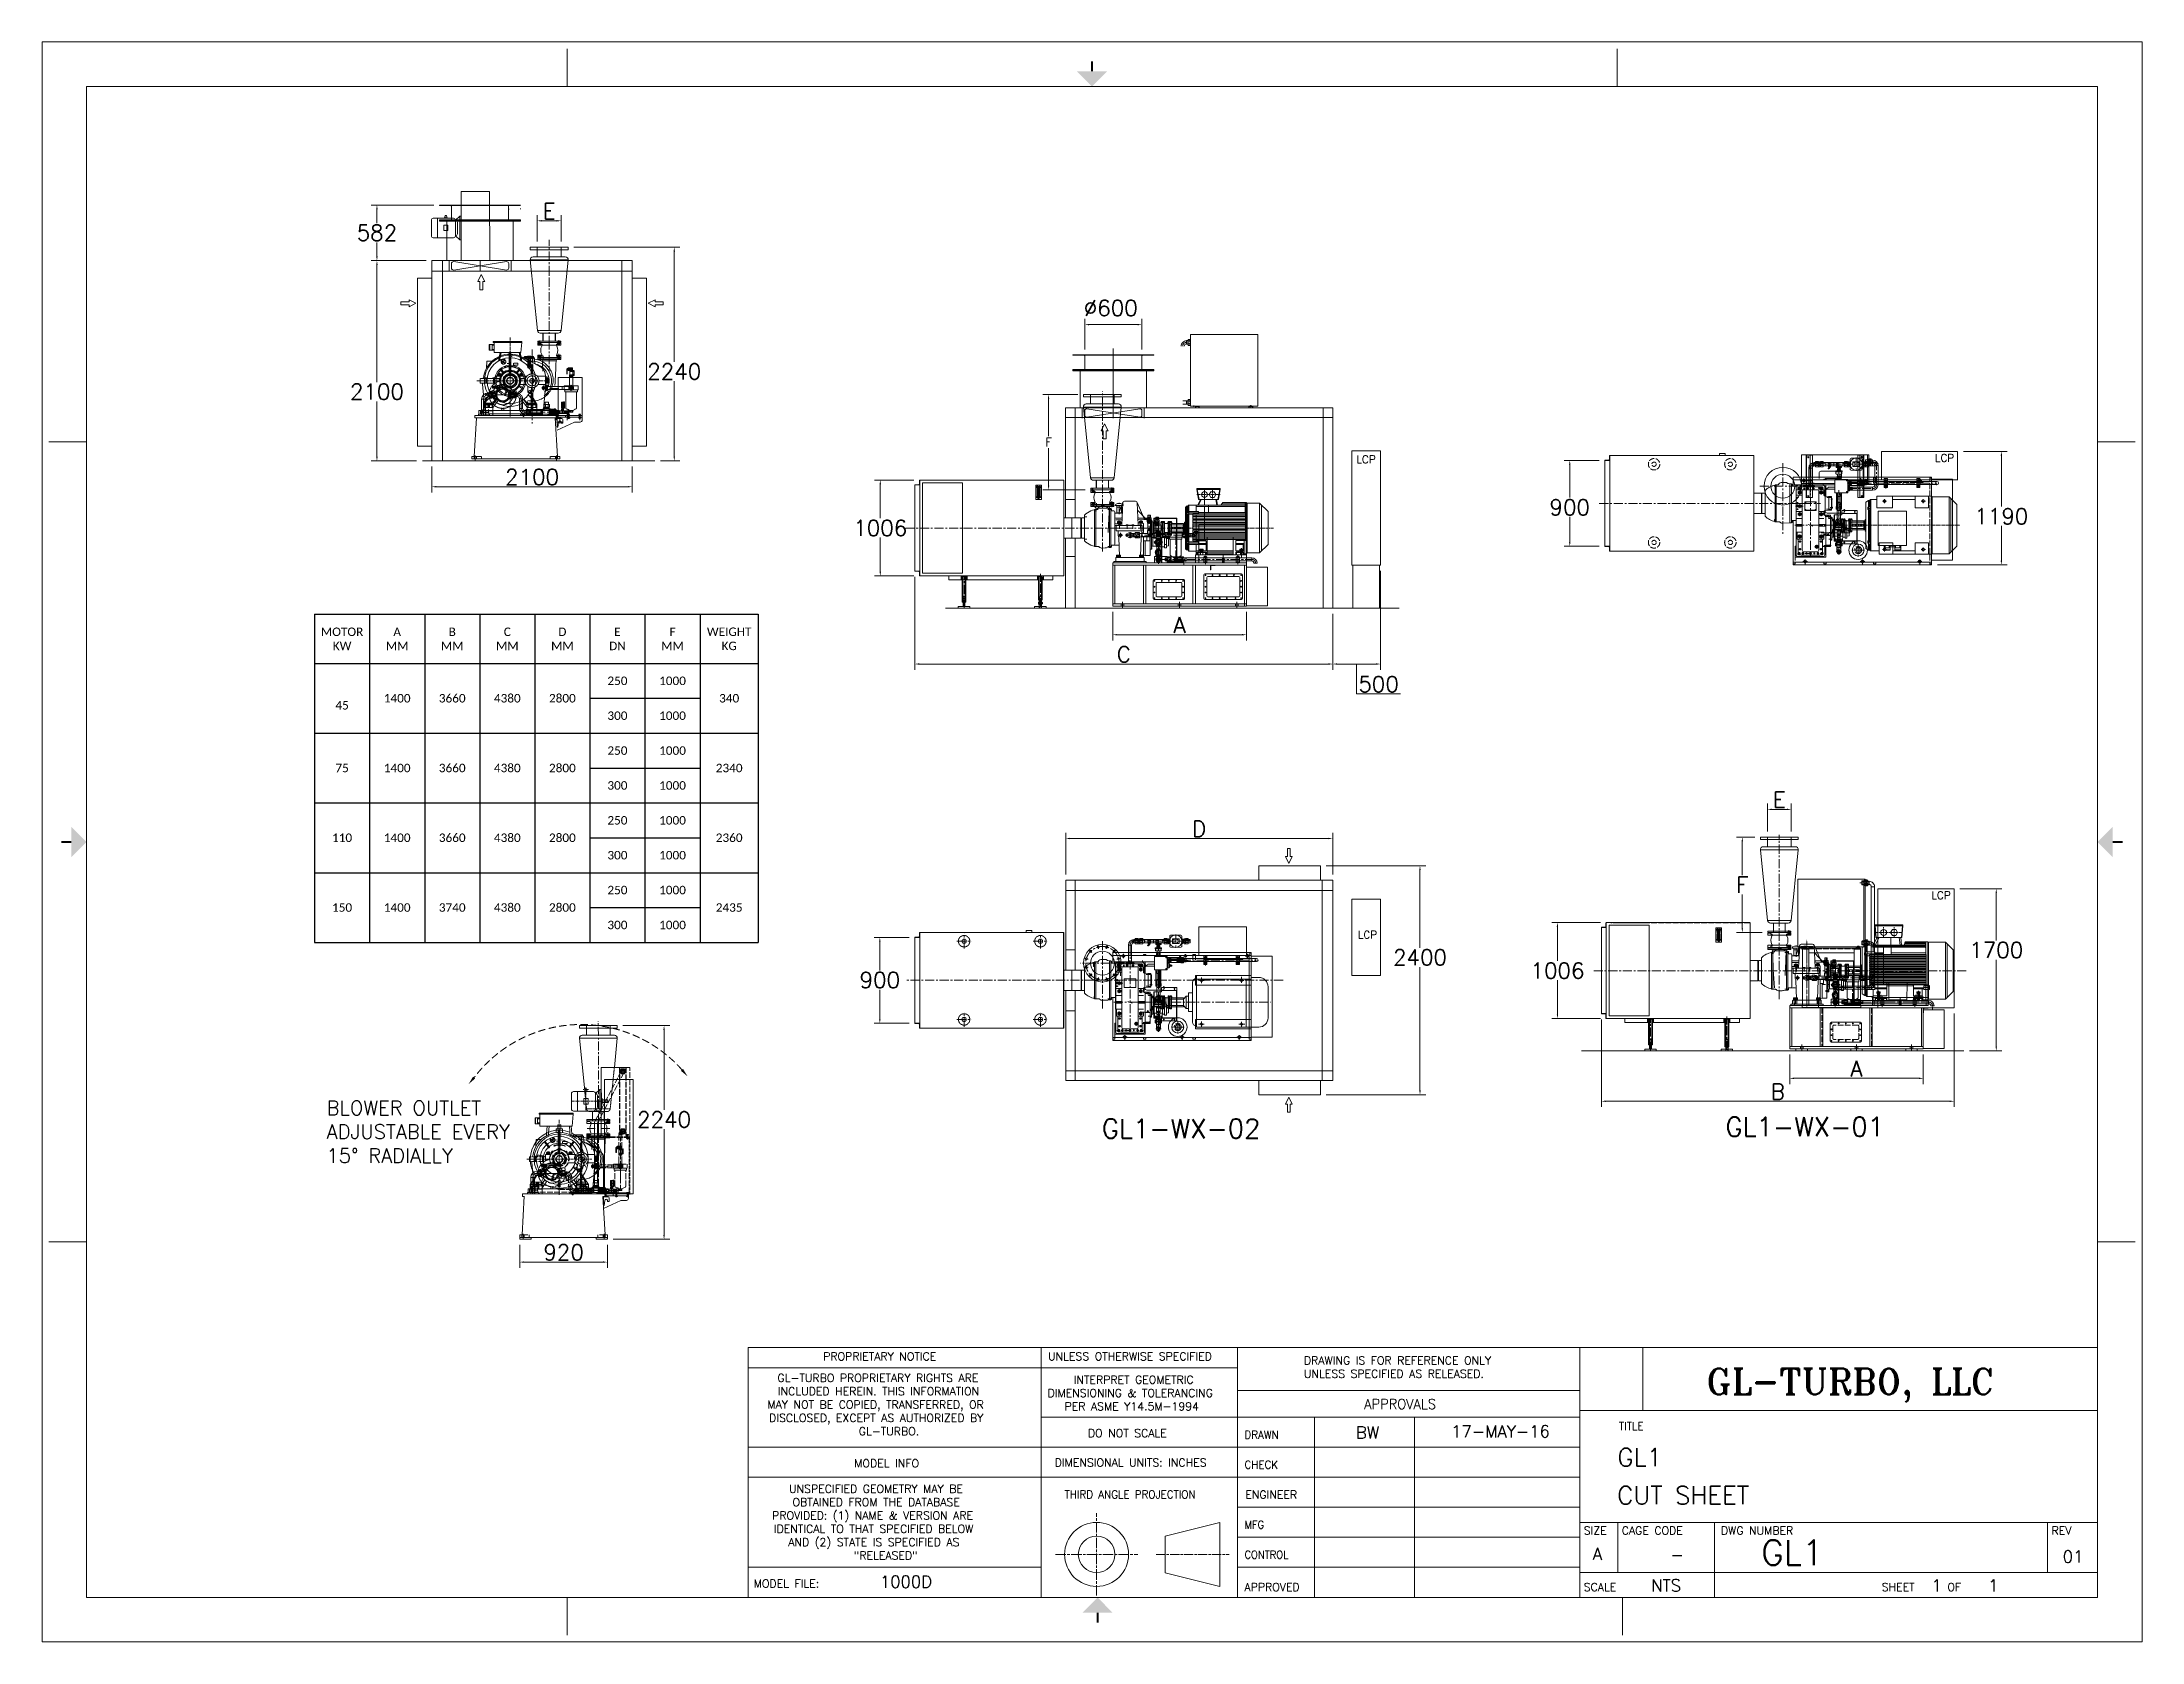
# Model space of a CAD drawing. Header units: millimetres. Extents: x 1925 to 561113, y 7411 to 433459.
import ezdxf
from ezdxf.enums import TextEntityAlignment as Align

# ---------------------------------------------------------------- set-up
doc = ezdxf.new("R2010")
doc.units = ezdxf.units.MM
doc.header["$LTSCALE"] = 25.4
for name, pattern in [('ACAD_ISO02W100', [15, 12, -3]), ('ACAD_ISO04W100', [30, 24, -3, 0, -3]), ('CENTER', [50.8, 31.75, -6.35, 6.35, -6.35]), ('CHAIN', [0.7087, 0.4724, -0.0591, 0.1181, -0.0591]), ('DASHED', [0.75, 0.5, -0.25]), ('EB_DASH', [6, 3, -3]), ('EB_DASHDOT', [39, 30, -3, 3, -3]), ('EB_DASHDOTDOT', [45, 30, -3, 3, -3, 3, -3])]:
    doc.linetypes.add(name, pattern=pattern)
doc.layers.get('Defpoints').update_dxf_attribs({"lineweight": 5})
for name, color, linetype, lineweight in [('06___ANNOTATIONS', 7, 'Continuous', 5), ('CAXA0', 7, 'Continuous', 5), ('CAXA1', 5, 'CENTER', 5), ('CAXA2', 6, 'EB_DASH', 5), ('CAXA3', 7, 'Continuous', 5), ('CAXA4', 3, 'Continuous', 5), ('CAXAEB0_1', 7, 'Continuous', 5), ('图层1', 1, 'ACAD_ISO04W100', 5), ('虚线', 6, 'ACAD_ISO02W100', 5)]:
    doc.layers.add(name, color=color, linetype=linetype, lineweight=lineweight)
doc.layers.add('Title Block', color=7, linetype='Continuous')
doc.styles.add('ACANSTS', font='romans.shx', dxfattribs={"height": 25.4})
doc.styles.add('Roman', font='romans')
doc.styles.add('ROMANS', font='romant.shx', dxfattribs={"height": 88.9})
doc.styles.get("Standard").update_dxf_attribs({"font": 'arial.ttf'})
doc.styles.add('标准', font='', dxfattribs={"width": 0.667})
doc.styles.get('标准').set_extended_font_data('FangSong_GB2312')
doc.dimstyles.new('ISO-25', dxfattribs={"dimscale": 30, "dimtxt": 38.1, "dimasz": 38.1, "dimexe": 50.8, "dimexo": 50.8, "dimgap": 15.875, "dimtad": 1, "dimtih": 1, "dimtoh": 1, "dimdec": 1, "dimlfac": 0.03937, "dimdsep": 46, "dimtxsty": 'Standard', "dimcen": 63.5, "dimclrd": 7, "dimclre": 7, "dimclrt": 7, "dimadec": 0, "dimazin": 0, "dimtfac": 1, "dimtdec": 1, "dimtmove": 0, "dimatfit": 3, "dimfxl": 25.4, "dimlwd": 5, "dimlwe": 5, "dimarcsym": 0})

msp = doc.modelspace()

# ---------------------------------------------------------------- texts
at = {"color": 7, "lineweight": 5, "insert": (77695.31, 151544.81), "char_height": 3810, "attachment_point": 1, "style": 'Roman'}
msp.add_mtext('BLOWER OUTLET\\PADJUSTABLE EVERY \\P15%%D RADIALLY', dxfattribs=at)
at = {"color": 7, "linetype": 'Continuous', "lineweight": 5, "char_height": 5080, "attachment_point": 1, "style": 'Roman'}
for s, insert in [('GL1-WX-02', (284135.9, 146670.04)), ('GL1-WX-01', (450189.52, 147151.04))]:
    msp.add_mtext_dynamic_manual_height_columns(s, width=82403.9018, gutter_width=25.4, heights=[0], dxfattribs=dict(at, insert=insert))
at = {"layer": '06___ANNOTATIONS', "color": 7, "linetype": 'Continuous', "lineweight": 5, "char_height": 2031.996, "width": 109153.0252, "attachment_point": 4, "style": 'Roman'}
for insert in [(351925.28, 322326.81), (505970.07, 322706.55), (505031.16, 206254), (352300.93, 195740.9)]:
    msp.add_mtext('LCP', dxfattribs=dict(at, insert=insert))
at = {"layer": 'CAXA4', "color": 7, "lineweight": 5, "extrusion": (0, 0, -1), "style": '标准', "width": 0.667}
for s, p in [('2', (-267291.68, 314104.84)), ('1', (-267293.16, 313853.19)), ('1', (-267293.16, 313348.44)), ('3', (-267294.63, 314361.33)), ('4', (-267294.63, 314614.73)), ('0', (-267296.23, 313602.63)), ('5', (-267295.61, 314869.77)), ('2', (-267291.68, 313093.9)), ('3', (-267294.63, 312842.22)), ('4', (-267294.63, 312583.53)), ('5', (-267295.61, 312330.41))]:
    msp.add_text(s, height=66.67, rotation=270, dxfattribs=at).set_placement(p)

# ---------------------------------------------------------------- blocks, each defined once
blk = doc.blocks.new('*T3')
at = {"linetype": 'ByBlock', "lineweight": -2, "transparency": 16777216}
for p, q in [((0, 0), (118161, 0)), ((0, 0), (0, -87372)), ((14664, 0), (14664, -87372)), ((29329, 0), (29329, -87372)), ((43993, 0), (43993, -87372)), ((58657, 0), (58657, -87372)), ((73321, 0), (73321, -22359)), ((87986, 0), (87986, -87372)), ((102650, 0), (102650, -87372)), ((118161, 0), (118161, -87372)), ((0, -13071), (118161, -13071)), ((73321, -22359), (102650, -22359)), ((0, -31647), (118161, -31647)), ((73321, -31647), (73321, -40934)), ((73321, -40934), (102650, -40934)), ((0, -50222), (118161, -50222)), ((73321, -50222), (73321, -59509)), ((73321, -59509), (102650, -59509)), ((0, -68797), (118161, -68797)), ((73321, -68797), (73321, -87372)), ((73321, -78084), (102650, -78084)), ((0, -87372), (118161, -87372))]:
    blk.add_line(p, q, dxfattribs=at)
at = {"color": 0, "linetype": 'ByBlock', "lineweight": -2, "transparency": 16777216}
for p, q in [((73321, -22359), (73321, -31647)), ((73321, -40934), (73321, -50222)), ((73321, -59509), (73321, -68797))]:
    blk.add_line(p, q, dxfattribs=at)
at = {"color": 0, "linetype": 'Continuous', "lineweight": 5, "transparency": 16777216, "char_height": 2257.78, "attachment_point": 5}
for s, insert, width in [('{\\fCalibri|b0|i0|c0;MOTOR^JKW', (7332, -6536), 12225.87), ('{\\fCalibri|b0|i0|c0;A ^M^JMM', (21996, -6536), 12225.87), ('{\\fCalibri|b0|i0|c0;B ^M^JMM', (36661, -6536), 12225.87), ('{\\fCalibri|b0|i0|c0;C ^M^JMM', (51325, -6536), 12225.87), ('{\\fCalibri|b0|i0|c0;D ^M^JMM', (65989, -6536), 12225.87), ('{\\fCalibri|b0|i0|c0;E ^M^JDN', (80653, -6536), 12225.87), ('{\\fCalibri|b0|i0|c0;F^M^JMM', (95318, -6536), 12225.87), ('{\\fCalibri|b0|i0|c0;WEIGHT^M^JKG', (110405, -6536), 13072.53), ('{\\fCalibri|b0|i0|c0;250', (80653, -17715), 12225.87), ('{\\fCalibri|b0|i0|c0;1000', (95318, -17715), 12225.87), ('{\\fCalibri|b0|i0|c0;1400', (21996, -22359), 12225.87), ('{\\fCalibri|b0|i0|c0;3660', (36661, -22359), 12225.87), ('{\\fCalibri|b0|i0|c0;4380', (51325, -22359), 12225.87), ('{\\fCalibri|b0|i0|c0;2800', (65989, -22359), 12225.87), ('{\\fCalibri|b0|i0|c0;340', (110405, -22359), 13072.53), ('{\\fCalibri|b0|i0|c0;^J45', (7332, -22359), 12225.87), ('{\\fCalibri|b0|i0|c0;300', (80653, -27003), 12225.87), ('{\\fCalibri|b0|i0|c0;1000', (95318, -27003), 12225.87), ('{\\fCalibri|b0|i0|c0;250', (80653, -36290), 12225.87), ('{\\fCalibri|b0|i0|c0;1000', (95318, -36290), 12225.87), ('{\\fCalibri|b0|i0|c0;75', (7332, -40934), 12225.87), ('{\\fCalibri|b0|i0|c0;1400', (21996, -40934), 12225.87), ('{\\fCalibri|b0|i0|c0;3660', (36661, -40934), 12225.87), ('{\\fCalibri|b0|i0|c0;4380', (51325, -40934), 12225.87), ('{\\fCalibri|b0|i0|c0;2800', (65989, -40934), 12225.87), ('{\\fCalibri|b0|i0|c0;300', (80653, -45578), 12225.87), ('{\\fCalibri|b0|i0|c0;1000', (95318, -45578), 12225.87), ('{\\fCalibri|b0|i0|c0;2340', (110405, -40934), 13072.53), ('{\\fCalibri|b0|i0|c0;250', (80653, -54865), 12225.87), ('{\\fCalibri|b0|i0|c0;1000', (95318, -54865), 12225.87), ('{\\fCalibri|b0|i0|c0;110', (7332, -59509), 12225.87), ('{\\fCalibri|b0|i0|c0;1400', (21996, -59509), 12225.87), ('{\\fCalibri|b0|i0|c0;3660', (36661, -59509), 12225.87), ('{\\fCalibri|b0|i0|c0;4380', (51325, -59509), 12225.87), ('{\\fCalibri|b0|i0|c0;2800', (65989, -59509), 12225.87), ('{\\fCalibri|b0|i0|c0;2360', (110405, -59509), 13072.53), ('{\\fCalibri|b0|i0|c0;300', (80653, -64153), 12225.87), ('{\\fCalibri|b0|i0|c0;1000', (95318, -64153), 12225.87), ('{\\fCalibri|b0|i0|c0;250', (80653, -73441), 12225.87), ('{\\fCalibri|b0|i0|c0;1000', (95318, -73441), 12225.87), ('{\\fCalibri|b0|i0|c0;150', (7332, -78084), 12225.87), ('{\\fCalibri|b0|i0|c0;1400', (21996, -78084), 12225.87), ('{\\fCalibri|b0|i0|c0;3740', (36661, -78084), 12225.87), ('{\\fCalibri|b0|i0|c0;4380', (51325, -78084), 12225.87), ('{\\fCalibri|b0|i0|c0;2800', (65989, -78084), 12225.87), ('{\\fCalibri|b0|i0|c0;2435', (110405, -78084), 13072.53), ('{\\fCalibri|b0|i0|c0;300', (80653, -82728), 12225.87), ('{\\fCalibri|b0|i0|c0;1000', (95318, -82728), 12225.87)]:
    blk.add_mtext(s, dxfattribs=dict(at, insert=insert, width=width))
blk = doc.blocks.new('*D14')
at = {"color": 7, "linetype": 'Continuous', "lineweight": 5, "transparency": 16777216}
for p, q in [((106246, 390036), (89587, 390036)), ((91111, 388893), (91111, 385216)), ((104227, 375253), (89587, 375253)), ((91111, 376396), (91111, 380072))]:
    blk.add_line(p, q, dxfattribs=at)
at = {"color": 7, "transparency": 16777216}
for points in [[(90920, 388893), (91301, 388893), (91111, 390036)], [(90920, 376396), (91301, 376396), (91111, 375253)]]:
    blk.add_solid(points, dxfattribs=at)
at = {"layer": 'Defpoints', "color": 0, "transparency": 16777216}
for p in [(107770, 390036), (91111, 375253), (105751, 375253)]:
    blk.add_point(p, dxfattribs=at)
at = {"color": 7, "lineweight": 5, "transparency": 16777216, "insert": (91111, 382644), "char_height": 4191, "attachment_point": 5, "style": 'Roman'}
blk.add_mtext('582', dxfattribs=at)
blk = doc.blocks.new('*D15')
at = {"color": 7, "linetype": 'Continuous', "lineweight": 5, "transparency": 16777216}
for p, q in [((104227, 375253), (89587, 375253)), ((91111, 374110), (91111, 342895)), ((91111, 323056), (91111, 337752)), ((101687, 321913), (89587, 321913))]:
    blk.add_line(p, q, dxfattribs=at)
at = {"color": 7, "transparency": 16777216}
for points in [[(90920, 374110), (91301, 374110), (91111, 375253)], [(90920, 323056), (91301, 323056), (91111, 321913)]]:
    blk.add_solid(points, dxfattribs=at)
at = {"layer": 'Defpoints', "color": 0, "transparency": 16777216}
for p in [(105751, 375253), (91111, 321913), (103211, 321913)]:
    blk.add_point(p, dxfattribs=at)
at = {"color": 7, "lineweight": 5, "transparency": 16777216, "insert": (91111, 340323), "char_height": 4191, "attachment_point": 5, "style": 'Roman'}
blk.add_mtext('2100', dxfattribs=at)
blk = doc.blocks.new('*D16')
at = {"color": 7, "linetype": 'Continuous', "lineweight": 5, "transparency": 16777216}
for p, q in [((143515, 378809), (171803, 378809)), ((170279, 377666), (170279, 348287)), ((170279, 323056), (170279, 343143)), ((166641, 321913), (171803, 321913))]:
    blk.add_line(p, q, dxfattribs=at)
at = {"color": 7, "transparency": 16777216}
for points in [[(170089, 377666), (170470, 377666), (170279, 378809)], [(170089, 323056), (170470, 323056), (170279, 321913)]]:
    blk.add_solid(points, dxfattribs=at)
at = {"layer": 'Defpoints', "color": 0, "transparency": 16777216}
for p in [(141991, 378809), (165117, 321913), (170279, 321913)]:
    blk.add_point(p, dxfattribs=at)
at = {"color": 7, "lineweight": 5, "transparency": 16777216, "insert": (170279, 345715), "char_height": 4191, "attachment_point": 5, "style": 'Roman'}
blk.add_mtext('2240', dxfattribs=at)
blk = doc.blocks.new('*D17')
at = {"color": 7, "linetype": 'Continuous', "lineweight": 5, "transparency": 16777216}
for p, q in [((287071, 281691), (287071, 274097)), ((322631, 281691), (322631, 274097)), ((288214, 275621), (321488, 275621))]:
    blk.add_line(p, q, dxfattribs=at)
at = {"color": 7, "transparency": 16777216}
for points in [[(288214, 275811), (288214, 275430), (287071, 275621)], [(321488, 275811), (321488, 275430), (322631, 275621)]]:
    blk.add_solid(points, dxfattribs=at)
at = {"layer": 'Defpoints', "color": 0, "transparency": 16777216}
for p in [(287071, 283215), (322631, 283215), (322631, 275621)]:
    blk.add_point(p, dxfattribs=at)
at = {"color": 7, "lineweight": 5, "transparency": 16777216, "insert": (304851, 278193), "char_height": 4191, "attachment_point": 5, "style": 'Roman'}
blk.add_mtext('A', dxfattribs=at)
blk = doc.blocks.new('*D18')
at = {"color": 7, "linetype": 'Continuous', "lineweight": 5, "transparency": 16777216}
for p, q in [((358319, 292613), (358319, 266302)), ((345619, 281183), (345619, 266302)), ((346762, 267826), (357176, 267826)), ((351969, 267826), (351969, 259881)), ((351969, 259881), (363698, 259881))]:
    blk.add_line(p, q, dxfattribs=at)
at = {"color": 7, "transparency": 16777216}
for points in [[(346762, 268017), (346762, 267636), (345619, 267826)], [(357176, 268017), (357176, 267636), (358319, 267826)]]:
    blk.add_solid(points, dxfattribs=at)
at = {"layer": 'Defpoints', "color": 0, "transparency": 16777216}
for p in [(358319, 294137), (345619, 282707), (358319, 267826)]:
    blk.add_point(p, dxfattribs=at)
at = {"color": 7, "lineweight": 5, "transparency": 16777216, "insert": (357834, 262453), "char_height": 4191, "attachment_point": 5, "style": 'Roman'}
blk.add_mtext('500', dxfattribs=at)
blk = doc.blocks.new('*D19')
at = {"color": 7, "linetype": 'Continuous', "lineweight": 5, "transparency": 16777216}
for p, q in [((234367, 291019), (234367, 266302)), ((345619, 281183), (345619, 266302)), ((344476, 267826), (235510, 267826))]:
    blk.add_line(p, q, dxfattribs=at)
at = {"color": 7, "transparency": 16777216}
for points in [[(235510, 268017), (235510, 267636), (234367, 267826)], [(344476, 268017), (344476, 267636), (345619, 267826)]]:
    blk.add_solid(points, dxfattribs=at)
at = {"layer": 'Defpoints', "color": 0, "transparency": 16777216}
for p in [(234367, 292543), (345619, 282707), (234367, 267826)]:
    blk.add_point(p, dxfattribs=at)
at = {"color": 7, "lineweight": 5, "transparency": 16777216, "insert": (289993, 270398), "char_height": 4191, "attachment_point": 5, "style": 'Roman'}
blk.add_mtext('C', dxfattribs=at)
blk = doc.blocks.new('*D20')
at = {"color": 7, "linetype": 'Continuous', "lineweight": 5, "transparency": 16777216}
for p, q in [((274511, 211794), (274511, 222889)), ((275654, 221365), (344488, 221365)), ((345631, 211794), (345631, 222889))]:
    blk.add_line(p, q, dxfattribs=at)
at = {"color": 7, "transparency": 16777216}
for points in [[(275654, 221555), (275654, 221174), (274511, 221365)], [(344488, 221555), (344488, 221174), (345631, 221365)]]:
    blk.add_solid(points, dxfattribs=at)
at = {"layer": 'Defpoints', "color": 0, "transparency": 16777216}
for p in [(345631, 221365), (274511, 210270), (345631, 210270)]:
    blk.add_point(p, dxfattribs=at)
at = {"color": 7, "lineweight": 5, "transparency": 16777216, "insert": (310071, 223937), "char_height": 4191, "attachment_point": 5, "style": 'Roman'}
blk.add_mtext('D', dxfattribs=at)
blk = doc.blocks.new('*D21')
at = {"color": 7, "linetype": 'Continuous', "lineweight": 5, "transparency": 16777216}
for p, q in [((343853, 214086), (370382, 214086)), ((368858, 212943), (368858, 192270)), ((368858, 154269), (368858, 187126)), ((343853, 153126), (370382, 153126))]:
    blk.add_line(p, q, dxfattribs=at)
at = {"color": 7, "transparency": 16777216}
for points in [[(368668, 212943), (369049, 212943), (368858, 214086)], [(368668, 154269), (369049, 154269), (368858, 153126)]]:
    blk.add_solid(points, dxfattribs=at)
at = {"layer": 'Defpoints', "color": 0, "transparency": 16777216}
for p in [(342329, 214086), (342329, 153126), (368858, 153126)]:
    blk.add_point(p, dxfattribs=at)
at = {"color": 7, "lineweight": 5, "transparency": 16777216, "insert": (368858, 189698), "char_height": 4191, "attachment_point": 5, "style": 'Roman'}
blk.add_mtext('2400', dxfattribs=at)
blk = doc.blocks.new('*D4')
at = {"color": 7, "linetype": 'Continuous', "lineweight": 5, "transparency": 16777216}
for p, q in [((133799, 380333), (133799, 387373)), ((134942, 385849), (139006, 385849)), ((140149, 380333), (140149, 387373))]:
    blk.add_line(p, q, dxfattribs=at)
at = {"color": 7, "transparency": 16777216}
for points in [[(134942, 386040), (134942, 385659), (133799, 385849)], [(139006, 386040), (139006, 385659), (140149, 385849)]]:
    blk.add_solid(points, dxfattribs=at)
at = {"layer": 'Defpoints', "color": 0, "transparency": 16777216}
for p in [(140149, 385849), (133799, 378809), (140149, 378809)]:
    blk.add_point(p, dxfattribs=at)
at = {"color": 7, "lineweight": 5, "transparency": 16777216, "insert": (136974, 388421), "char_height": 4191, "attachment_point": 5, "style": 'Roman'}
blk.add_mtext('E', dxfattribs=at)
blk = doc.blocks.new('*D5')
at = {"color": 7, "linetype": 'Continuous', "lineweight": 5, "transparency": 16777216}
for p, q in [((279605, 351551), (279605, 359720)), ((280748, 358196), (293676, 358196)), ((294819, 351551), (294819, 359720))]:
    blk.add_line(p, q, dxfattribs=at)
at = {"color": 7, "transparency": 16777216}
for points in [[(280748, 358387), (280748, 358006), (279605, 358196)], [(293676, 358387), (293676, 358006), (294819, 358196)]]:
    blk.add_solid(points, dxfattribs=at)
at = {"layer": 'Defpoints', "color": 0, "transparency": 16777216}
for p in [(294819, 358196), (279605, 350027), (294819, 350027)]:
    blk.add_point(p, dxfattribs=at)
at = {"color": 7, "lineweight": 5, "transparency": 16777216, "insert": (286508, 362615), "char_height": 4191, "attachment_point": 5, "style": 'Roman'}
blk.add_mtext('%%C600', dxfattribs=at)
blk = doc.blocks.new('*D6')
at = {"color": 7, "linetype": 'Continuous', "lineweight": 5, "transparency": 16777216}
for p, q in [((105751, 320389), (105751, 313508)), ((159091, 320389), (159091, 313508)), ((106894, 315032), (157948, 315032))]:
    blk.add_line(p, q, dxfattribs=at)
at = {"color": 7, "transparency": 16777216}
for points in [[(106894, 315223), (106894, 314842), (105751, 315032)], [(157948, 315223), (157948, 314842), (159091, 315032)]]:
    blk.add_solid(points, dxfattribs=at)
at = {"layer": 'Defpoints', "color": 0, "transparency": 16777216}
for p in [(105751, 321913), (159091, 321913), (159091, 315032)]:
    blk.add_point(p, dxfattribs=at)
at = {"color": 7, "lineweight": 5, "transparency": 16777216, "insert": (132421, 317604), "char_height": 4191, "attachment_point": 5, "style": 'Roman'}
blk.add_mtext('2100', dxfattribs=at)
blk = doc.blocks.new('*D24')
at = {"color": 7, "linetype": 'Continuous', "lineweight": 5, "transparency": 16777216}
for p, q in [((156604, 171548), (169090, 171548)), ((167566, 170405), (167566, 149105)), ((167566, 115795), (167566, 143962)), ((154019, 114652), (169090, 114652))]:
    blk.add_line(p, q, dxfattribs=at)
at = {"color": 7, "transparency": 16777216}
for points in [[(167376, 170405), (167757, 170405), (167566, 171548)], [(167376, 115795), (167757, 115795), (167566, 114652)]]:
    blk.add_solid(points, dxfattribs=at)
at = {"layer": 'Defpoints', "color": 0, "transparency": 16777216}
for p in [(155080, 171548), (167566, 171548), (152495, 114652)]:
    blk.add_point(p, dxfattribs=at)
at = {"color": 7, "lineweight": 5, "transparency": 16777216, "insert": (167566, 146533), "char_height": 4191, "attachment_point": 5, "style": 'Roman'}
blk.add_mtext('2240', dxfattribs=at)
blk = doc.blocks.new('*D13')
at = {"color": 7, "linetype": 'Continuous', "lineweight": 5, "transparency": 16777216}
for p, q in [((416916, 198957), (403941, 198957)), ((405465, 197814), (405465, 188752)), ((405465, 174548), (405465, 183609)), ((416916, 173405), (403941, 173405))]:
    blk.add_line(p, q, dxfattribs=at)
at = {"color": 7, "transparency": 16777216}
for points in [[(405274, 197814), (405655, 197814), (405465, 198957)], [(405274, 174548), (405655, 174548), (405465, 173405)]]:
    blk.add_solid(points, dxfattribs=at)
at = {"layer": 'Defpoints', "color": 0, "transparency": 16777216}
for p in [(418440, 198957), (405465, 173405), (418440, 173405)]:
    blk.add_point(p, dxfattribs=at)
at = {"color": 7, "lineweight": 5, "transparency": 16777216, "insert": (405465, 186181), "char_height": 4191, "attachment_point": 5, "style": 'Roman'}
blk.add_mtext('1006', dxfattribs=at)
blk = doc.blocks.new('*D25')
at = {"color": 7, "linetype": 'Continuous', "lineweight": 5, "transparency": 16777216}
for p, q in [((467322, 163809), (467322, 155981)), ((502882, 163894), (502882, 155981)), ((468465, 157505), (501739, 157505))]:
    blk.add_line(p, q, dxfattribs=at)
at = {"color": 7, "transparency": 16777216}
for points in [[(468465, 157696), (468465, 157315), (467322, 157505)], [(501739, 157696), (501739, 157315), (502882, 157505)]]:
    blk.add_solid(points, dxfattribs=at)
at = {"layer": 'Defpoints', "color": 0, "transparency": 16777216}
for p in [(467322, 165333), (502882, 165418), (502882, 157505)]:
    blk.add_point(p, dxfattribs=at)
at = {"color": 7, "lineweight": 5, "transparency": 16777216, "insert": (485102, 160077), "char_height": 4191, "attachment_point": 5, "style": 'Roman'}
blk.add_mtext('A', dxfattribs=at)
blk = doc.blocks.new('*D26')
at = {"color": 7, "linetype": 'Continuous', "lineweight": 5, "transparency": 16777216}
for p, q in [((511086, 174731), (511086, 149874)), ((417170, 173201), (417170, 149874)), ((418313, 151398), (509943, 151398))]:
    blk.add_line(p, q, dxfattribs=at)
at = {"color": 7, "transparency": 16777216}
for points in [[(418313, 151589), (418313, 151208), (417170, 151398)], [(509943, 151589), (509943, 151208), (511086, 151398)]]:
    blk.add_solid(points, dxfattribs=at)
at = {"layer": 'Defpoints', "color": 0, "transparency": 16777216}
for p in [(417170, 174725), (511086, 176255), (511086, 151398)]:
    blk.add_point(p, dxfattribs=at)
at = {"color": 7, "lineweight": 5, "transparency": 16777216, "insert": (464128, 153970), "char_height": 4191, "attachment_point": 5, "style": 'Roman'}
blk.add_mtext('B', dxfattribs=at)
blk = doc.blocks.new('*D27')
at = {"color": 7, "linetype": 'Continuous', "lineweight": 5, "transparency": 16777216}
for p, q in [((513549, 324457), (525191, 324457)), ((523667, 323314), (523667, 309756)), ((523667, 295374), (523667, 304613)), ((506615, 294231), (525191, 294231))]:
    blk.add_line(p, q, dxfattribs=at)
at = {"color": 7, "transparency": 16777216}
for points in [[(523477, 323314), (523858, 323314), (523667, 324457)], [(523477, 295374), (523858, 295374), (523667, 294231)]]:
    blk.add_solid(points, dxfattribs=at)
at = {"layer": 'Defpoints', "color": 0, "transparency": 16777216}
for p in [(512025, 324457), (505091, 294231), (523667, 294231)]:
    blk.add_point(p, dxfattribs=at)
at = {"color": 7, "lineweight": 5, "transparency": 16777216, "insert": (523667, 307185), "char_height": 4191, "attachment_point": 5, "style": 'Roman'}
blk.add_mtext('1190', dxfattribs=at)
blk = doc.blocks.new('*D22')
at = {"color": 7, "linetype": 'Continuous', "lineweight": 5, "transparency": 16777216}
for p, q in [((461361, 223245), (461361, 230644)), ((467711, 223245), (467711, 230644)), ((462504, 229120), (466568, 229120))]:
    blk.add_line(p, q, dxfattribs=at)
at = {"color": 7, "transparency": 16777216}
for points in [[(462504, 229311), (462504, 228930), (461361, 229120)], [(466568, 229311), (466568, 228930), (467711, 229120)]]:
    blk.add_solid(points, dxfattribs=at)
at = {"layer": 'Defpoints', "color": 0, "transparency": 16777216}
for p in [(467711, 229120), (461361, 221721), (467711, 221721)]:
    blk.add_point(p, dxfattribs=at)
at = {"color": 7, "lineweight": 5, "transparency": 16777216, "insert": (464536, 231692), "char_height": 4191, "attachment_point": 5, "style": 'Roman'}
blk.add_mtext('E', dxfattribs=at)
blk = doc.blocks.new('*D23')
at = {"color": 7, "linetype": 'Continuous', "lineweight": 5, "transparency": 16777216}
for p, q in [((457995, 221721), (453155, 221721)), ((454679, 220578), (454679, 211593)), ((454679, 197464), (454679, 206449)), ((459982, 196321), (453155, 196321))]:
    blk.add_line(p, q, dxfattribs=at)
at = {"color": 7, "transparency": 16777216}
for points in [[(454488, 220578), (454869, 220578), (454679, 221721)], [(454488, 197464), (454869, 197464), (454679, 196321)]]:
    blk.add_solid(points, dxfattribs=at)
at = {"layer": 'Defpoints', "color": 0, "transparency": 16777216}
for p in [(459519, 221721), (454679, 196321), (461506, 196321)]:
    blk.add_point(p, dxfattribs=at)
at = {"color": 7, "lineweight": 5, "transparency": 16777216, "insert": (454679, 209021), "char_height": 4191, "attachment_point": 5, "style": 'Roman'}
blk.add_mtext('F', dxfattribs=at)
blk = doc.blocks.new('*D10')
at = {"color": 7, "linetype": 'Continuous', "lineweight": 5, "transparency": 16777216}
for p, q in [((512610, 208005), (523827, 208005)), ((522303, 206862), (522303, 194228)), ((522303, 165968), (522303, 189084)), ((515214, 164825), (523827, 164825))]:
    blk.add_line(p, q, dxfattribs=at)
at = {"color": 7, "transparency": 16777216}
for points in [[(522113, 206862), (522494, 206862), (522303, 208005)], [(522113, 165968), (522494, 165968), (522303, 164825)]]:
    blk.add_solid(points, dxfattribs=at)
at = {"layer": 'Defpoints', "color": 0, "transparency": 16777216}
for p in [(511086, 208005), (513690, 164825), (522303, 164825)]:
    blk.add_point(p, dxfattribs=at)
at = {"color": 7, "lineweight": 5, "transparency": 16777216, "insert": (522303, 191656), "char_height": 4191, "attachment_point": 5, "style": 'Roman'}
blk.add_mtext('1700', dxfattribs=at)
blk = doc.blocks.new('*D11')
at = {"color": 7, "linetype": 'Continuous', "lineweight": 5, "transparency": 16777216}
for p, q in [((416581, 322044), (407215, 322044)), ((408739, 320901), (408739, 312145)), ((408739, 300327), (408739, 307001)), ((416581, 299184), (407215, 299184))]:
    blk.add_line(p, q, dxfattribs=at)
at = {"color": 7, "transparency": 16777216}
for points in [[(408548, 320901), (408929, 320901), (408739, 322044)], [(408548, 300327), (408929, 300327), (408739, 299184)]]:
    blk.add_solid(points, dxfattribs=at)
at = {"layer": 'Defpoints', "color": 0, "transparency": 16777216}
for p in [(418105, 322044), (408739, 299184), (418105, 299184)]:
    blk.add_point(p, dxfattribs=at)
at = {"color": 7, "lineweight": 5, "transparency": 16777216, "insert": (408739, 309573), "char_height": 4191, "attachment_point": 5, "style": 'Roman'}
blk.add_mtext('900', dxfattribs=at)
blk = doc.blocks.new('*D12')
at = {"color": 7, "linetype": 'Continuous', "lineweight": 5, "transparency": 16777216}
for p, q in [((129127, 113128), (129127, 107045)), ((152495, 113128), (152495, 107045)), ((130270, 108569), (151352, 108569))]:
    blk.add_line(p, q, dxfattribs=at)
at = {"color": 7, "transparency": 16777216}
for points in [[(130270, 108760), (130270, 108379), (129127, 108569)], [(151352, 108760), (151352, 108379), (152495, 108569)]]:
    blk.add_solid(points, dxfattribs=at)
at = {"layer": 'Defpoints', "color": 0, "transparency": 16777216}
for p in [(129127, 114652), (152495, 114652), (152495, 108569)]:
    blk.add_point(p, dxfattribs=at)
at = {"color": 7, "lineweight": 5, "transparency": 16777216, "insert": (140811, 111141), "char_height": 4191, "attachment_point": 5, "style": 'Roman'}
blk.add_mtext('920', dxfattribs=at)
blk = doc.blocks.new('*D7')
at = {"color": 7, "linetype": 'Continuous', "lineweight": 5, "transparency": 16777216}
for p, q in [((277741, 339610), (268429, 339610)), ((269953, 338467), (269953, 328514)), ((269953, 315353), (269953, 325306)), ((279710, 314210), (268429, 314210))]:
    blk.add_line(p, q, dxfattribs=at)
at = {"color": 7, "transparency": 16777216}
for points in [[(269763, 338467), (270144, 338467), (269953, 339610)], [(269763, 315353), (270144, 315353), (269953, 314210)]]:
    blk.add_solid(points, dxfattribs=at)
at = {"layer": 'Defpoints', "color": 0, "transparency": 16777216}
for p in [(279265, 339610), (269953, 314210), (281234, 314210)]:
    blk.add_point(p, dxfattribs=at)
at = {"color": 7, "lineweight": 5, "transparency": 16777216, "insert": (269953, 326910), "char_height": 2256, "attachment_point": 5, "style": 'Roman'}
blk.add_mtext('F', dxfattribs=at)
blk = doc.blocks.new('*D8')
at = {"color": 7, "linetype": 'Continuous', "lineweight": 5, "transparency": 16777216}
for p, q in [((234113, 316825), (223617, 316825)), ((225141, 315682), (225141, 306621)), ((225141, 292416), (225141, 301478)), ((234113, 291273), (223617, 291273))]:
    blk.add_line(p, q, dxfattribs=at)
at = {"color": 7, "transparency": 16777216}
for points in [[(224950, 315682), (225331, 315682), (225141, 316825)], [(224950, 292416), (225331, 292416), (225141, 291273)]]:
    blk.add_solid(points, dxfattribs=at)
at = {"layer": 'Defpoints', "color": 0, "transparency": 16777216}
for p in [(235637, 316825), (225141, 291273), (235637, 291273)]:
    blk.add_point(p, dxfattribs=at)
at = {"color": 7, "lineweight": 5, "transparency": 16777216, "insert": (225141, 304049), "char_height": 4191, "attachment_point": 5, "style": 'Roman'}
blk.add_mtext('1006', dxfattribs=at)
blk = doc.blocks.new('*D9')
at = {"color": 7, "linetype": 'Continuous', "lineweight": 5, "transparency": 16777216}
for p, q in [((232862, 195030), (223495, 195030)), ((225019, 193887), (225019, 186229)), ((225019, 173313), (225019, 181085)), ((232862, 172170), (223495, 172170))]:
    blk.add_line(p, q, dxfattribs=at)
at = {"color": 7, "transparency": 16777216}
for points in [[(224829, 193887), (225210, 193887), (225019, 195030)], [(224829, 173313), (225210, 173313), (225019, 172170)]]:
    blk.add_solid(points, dxfattribs=at)
at = {"layer": 'Defpoints', "color": 0, "transparency": 16777216}
for p in [(234386, 195030), (225019, 172170), (234386, 172170)]:
    blk.add_point(p, dxfattribs=at)
at = {"color": 7, "lineweight": 5, "transparency": 16777216, "insert": (225019, 183657), "char_height": 4191, "attachment_point": 5, "style": 'Roman'}
blk.add_mtext('900', dxfattribs=at)
blk = doc.blocks.new('LONE STAR BLOWER TITLE BLOCK (SIZE A)')
at = {"lineweight": 15}
for p, q in [((439.42, 66.14), (439.42, 84.14)), ((439.42, 84.14), (457.42, 84.14)), ((457.42, 66.14), (457.42, 84.14)), ((457.42, 66.14), (439.42, 66.14))]:
    blk.add_line(p, q, dxfattribs=at)
at = {"layer": 'Title Block', "lineweight": 15}
for p, q in [((600.08, 457.2), (0, 457.2)), ((0, 457.2), (0, 0)), ((600.08, 0), (600.08, 457.2)), ((150.02, 444.5), (150.02, 455.22)), ((450.06, 444.5), (450.06, 455.22)), ((587.38, 444.5), (12.7, 444.5)), ((587.38, 444.5), (12.7, 444.5)), ((12.7, 444.5), (12.7, 12.7)), ((12.7, 439.2), (12.7, 444.5)), ((12.7, 444.5), (27.67, 444.5)), ((587.38, 12.7), (587.38, 444.5)), ((12.7, 439.2), (12.7, 361.13)), ((1.98, 342.9), (12.7, 342.9)), ((587.38, 342.9), (598.09, 342.9)), ((1.98, 114.3), (12.7, 114.3)), ((587.38, 114.3), (598.09, 114.3)), ((587.38, 84.14), (201.8, 84.14)), ((201.8, 84.14), (201.8, 12.7)), ((587.38, 84.14), (230.97, 84.14)), ((285.49, 84.14), (285.49, 12.7)), ((341.6, 84.14), (341.6, 12.7)), ((439.42, 12.7), (439.42, 84.14)), ((587.38, 12.7), (587.38, 84.14)), ((341.6, 78.32), (201.8, 78.32)), ((439.42, 71.86), (341.6, 71.86)), ((587.38, 66.14), (439.42, 66.14)), ((439.42, 64.24), (285.49, 64.24)), ((363.63, 12.7), (363.63, 64.14)), ((392.21, 12.59), (392.21, 64.03)), ((439.42, 55.67), (201.8, 55.67)), ((439.42, 47.1), (201.8, 47.1)), ((439.42, 38.52), (341.6, 38.52)), ((320.94, 30.25), (336.6, 34.17)), ((320.94, 19.81), (320.94, 30.25)), ((336.6, 34.17), (336.6, 15.89)), ((587.38, 34.13), (439.42, 34.13)), ((450.28, 34.13), (450.28, 19.84)), ((477.92, 34.13), (477.92, 12.7)), ((573.09, 34.13), (573.09, 19.84)), ((439.42, 29.95), (341.6, 29.95)), ((285.49, 21.38), (201.8, 21.38)), ((336.6, 15.89), (320.94, 19.81)), ((439.42, 21.38), (341.6, 21.38)), ((587.38, 19.84), (439.42, 19.84)), ((12.7, 12.7), (587.38, 12.7)), ((150.02, 1.98), (150.02, 12.7)), ((381.63, 12.7), (587.38, 12.7)), ((451.64, 1.98), (451.64, 12.7)), ((0, 0), (600.08, 0))]:
    blk.add_line(p, q, dxfattribs=at)
at = {"layer": 'Title Block', "linetype": 'CHAIN', "lineweight": 15, "ltscale": 0.249886}
for p, q in [((301.35, 13.28), (301.35, 36.78)), ((289.6, 25.03), (313.1, 25.03))]:
    blk.add_line(p, q, dxfattribs=at)
at = {"layer": 'Title Block', "linetype": 'CHAIN', "lineweight": 15, "ltscale": 0.22211}
blk.add_line((318.33, 25.03), (339.21, 25.03), dxfattribs=at)
at = {"layer": 'Title Block', "lineweight": 15, "const_width": 0.572}
for points in [[(300.04, 451.64), (300.04, 448.79)], [(5.56, 228.6), (8.41, 228.6)], [(594.52, 228.6), (591.66, 228.6)], [(301.63, 5.56), (301.63, 8.41)]]:
    blk.add_lwpolyline(points, dxfattribs=at)
at = {"layer": 'Title Block', "lineweight": 15}
for radius in [9.14, 5.22]:
    blk.add_circle((301.35, 25.03), radius, dxfattribs=at)
for points in [[(295.75, 448.79), (304.32, 448.79), (300.04, 444.5)], [(8.41, 224.31), (8.41, 232.89), (12.7, 228.6)], [(591.66, 224.31), (591.66, 232.89), (587.38, 228.6)], [(297.34, 8.41), (305.91, 8.41), (301.63, 12.7)]]:
    blk.add_solid(points, dxfattribs=at)
at = {"layer": 'Title Block', "lineweight": 15, "style": 'ACANSTS'}
for s, height, width, p in [('APPROVALS', 2.857, 0.951562, (377.83, 66.57)), ('DRAWN', 2.286, 0.942857, (343.61, 58.1)), ('TITLE', 2.286, 0.942857, (450.63, 60.55)), ('THIRD ANGLE PROJECTION', 2.286, 0.942857, (292.22, 41.03))]:
    blk.add_text(s, height=height, dxfattribs=dict(at, width=width)).set_placement(p)
for s, width, p in [('CHECK', 0.942857, (343.61, 50.67)), ('MFG', 0.90932, (343.61, 33.52)), ('CONTROL', 0.90932, (343.61, 24.95))]:
    blk.add_text(s, height=2.286, dxfattribs=dict(at, width=width)).set_placement(p, align=Align.MIDDLE_LEFT)
for s, p in [('ENGINEER', (343.86, 42.11)), ('APPROVED', (343.61, 15.69)), ('SCALE', (440.56, 15.7)), ('SHEET     OF', (525.71, 15.7))]:
    blk.add_text(s, height=2.286, dxfattribs=at).set_placement(p, align=Align.MIDDLE_LEFT)
for s, height, p in [('SIZE', 2.286, (440.56, 30.7)), ('CAGE CODE', 2.286, (451.42, 30.7)), ('DWG NUMBER', 2.286, (479.74, 30.7)), ('REV', 2.286, (574.23, 30.7)), ('A', 3.43, (443.14, 23.44))]:
    blk.add_text(s, height=height, dxfattribs=at).set_placement(p)
at = {"layer": 'Title Block', "lineweight": 15, "char_height": 2.286, "attachment_point": 1, "style": 'Roman'}
for s, width, insert in [('PROPRIETARY NOTICE', 36.7505, (223.22, 82.77)), ('UNLESS OTHERWISE SPECIFIED', 58.447, (287.47, 82.77)), ('DRAWING IS FOR REFERENCE ONLY UNLESS SPECIFIED AS RELEASED.', 71.6532, (360.59, 81.61)), ('\\pi3.39287;GL-TURBO PROPRIETARY RIGHTS ARE \\P\\pi3.50173;INCLUDED HEREIN. THIS INFORMATION \\P\\pi0.50815;MAY NOT BE COPIED, TRANSFERRED, OR \\P\\pi0.99801;DISCLOSED, EXCEPT AS AUTHORIZED BY \\P\\pi26.63387;GL-TURBO.', 71.6646, (206.77, 76.6)), ('\\pi8.04908;INTERPRET GEOMETRIC \\P\\pi0.59236;DIMENSIONING & TOLERANCING \\P\\pi5.43651;PER ASME Y14.5M-1994', 53.9804, (286.76, 76.1)), ('DO NOT SCALE', 58.447, (298.88, 60.82)), ('MODEL INFO', 36.7505, (232.1, 52.21)), ('DIMENSIONAL UNITS: INCHES', 58.447, (289.37, 52.41)), ('\\pi8.38484;UNSPECIFIED GEOMETRY MAY BE \\P\\pi9.36456;OBTAINED FROM THE DATABASE \\P\\pi3.5407;PROVIDED: (1) NAME & VERSION ARE \\P\\pi4.03056;IDENTICAL TO THAT SPECIFIED BELOW \\P\\pi8.16713;AND (2) STATE IS SPECIFIED AS \\P\\pi26.89056;"RELEASED"', 72.94, (205.09, 44.91)), ('MODEL FILE:', 36.7505, (203.37, 17.83))]:
    blk.add_mtext_dynamic_manual_height_columns(s, width=width, gutter_width=31.75, heights=[0], dxfattribs=dict(at, insert=insert))
at = {"layer": 'Title Block', "lineweight": 5, "insert": (475.59, 78.11), "char_height": 103.2536, "width": 139.8903, "attachment_point": 1, "style": 'ROMANS'}
blk.add_mtext('{\\H0.07143x;GL-TURBO, LLC}', dxfattribs=at)
at = {"layer": 'Title Block', "lineweight": 15, "style": 'ACANSTS'}
for tag, p, height in [('DRAWN_BY', (364.98, 58.05), 3.43), ('DRAWN_DATE', (394.07, 58.26), 3.43), ('DRAWING_SUBTITLE', (444.84, 50.21), 5.14), ('CHECKED_BY', (365.54, 49.27), 3.43), ('CHECK_DATE', (393.59, 49.29), 3.43), ('ENGINEER', (365.39, 40.85), 3.43), ('ENG_DATE', (393.36, 40.71), 3.43), ('DRAWING_SUBTITLE', (444.78, 39.35), 5.14), ('MANUFACTURING', (365.28, 32.27), 3.43), ('MFG_DATE', (393.39, 32.25), 3.43), ('CONTROL', (365.28, 23.7), 3.43), ('CONTROL_DATE', (393.39, 23.67), 3.43), ('CAGE_CODE', (450.28, 23.27), 3.43), ('MODEL_FILE_NAME', (210.7, 15.52), 3.43), ('APPROVED_BY', (364.99, 14.44), 3.43), ('APPROVAL_DATE', (393.18, 14.26), 3.43)]:
    blk.add_attdef(tag, p, '', height=height, dxfattribs=at)
at = {"layer": 'Title Block', "lineweight": 15, "style": 'Roman', "flags": 8}
for tag, height, p in [('DWG_NUMBER', 7.14, (480.3, 29.15)), ('SCALE', 3.43, (454.75, 17.88)), ('SHEETNUMBER', 3.43, (539.89, 17.88)), ('TOTA_SHEETS', 3.43, (556.11, 17.82))]:
    blk.add_attdef(tag, text='', height=height, dxfattribs=at).set_placement(p, align=Align.TOP_LEFT)
at = {"layer": 'Title Block', "lineweight": 15, "style": 'ACANSTS'}
blk.add_attdef('REVISION', text='', height=3.43, dxfattribs=at).set_placement((580.38, 22.69), align=Align.CENTER)

# ---------------------------------------------------------------- dimensions: what is measured, and where the dimension line sits
at = {"color": 7, "lineweight": 5}
for base, p1, p2, picture, middle in [((91110.65, 375252.72), (107769.95, 390035.52), (105750.65, 375252.72), '*D14', (91110.65, 382644.12)), ((225140.77, 291273.05), (235637.1, 316825.45), (235637.1, 291273.05), '*D8', (225140.77, 304049.25)), ((405464.52, 173404.54), (418439.97, 198956.89), (418439.97, 173404.54), '*D13', (405464.52, 186180.72))]:
    dim = msp.add_linear_dim(base=base, p1=p1, p2=p2, angle=90, dimstyle='ISO-25', override={"dimscale": 30, "dimtxt": 139.7, "dimpost": '\\X', "dimtxsty": 'Roman', "dimtmove": 1}, dxfattribs=at)
    dim.commit()
    dim.dimension.update_dxf_attribs({"geometry": picture, "text_midpoint": middle})
for base, p1, p2, text, picture, middle in [((140149.31, 385849.46), (133799.32, 378808.51), (140149.31, 378808.51), 'E', '*D4', (136974.31, 385849.46)), ((294819.1, 358196.22), (279604.5, 350026.9), (294819.1, 350026.9), '%%C600', '*D5', (286507.8, 360043.62)), ((234367.1, 267826.04), (345619.1, 282706.87), (234367.1, 292543.05), 'C', '*D19', (289993.1, 267826.04)), ((467710.96, 229120.05), (461360.97, 221720.73), (467710.96, 221720.73), 'E', '*D22', (464535.97, 229120.05)), ((345630.86, 221364.9), (274510.86, 210270.33), (345630.86, 210270.33), 'D', '*D20', (310070.86, 221364.9)), ((511086.47, 151398.33), (417169.98, 174725.34), (511086.47, 176254.74), 'B', '*D26', (464128.22, 151398.33))]:
    dim = msp.add_linear_dim(base=base, p1=p1, p2=p2, text=text, dimstyle='ISO-25', override={"dimscale": 30, "dimtxt": 139.7, "dimpost": '\\X', "dimtxsty": 'Roman', "dimtmove": 1}, dxfattribs=at)
    dim.commit()
    dim.dimension.update_dxf_attribs({"geometry": picture, "text_midpoint": middle, "dimtype": 160})
for base, p1, p2, picture, middle in [((91110.65, 321912.72), (105750.65, 375252.72), (103210.65, 321912.72), '*D15', (91110.65, 340323.3)), ((170279.11, 321912.72), (141990.82, 378808.51), (165116.88, 321912.72), '*D16', (170279.11, 345715.08)), ((523667.25, 294231.27), (512025.38, 324457.21), (505091.2, 294231.27), '*D27', (523667.25, 307184.69)), ((368858.21, 153125.82), (342328.86, 214085.83), (342328.86, 153125.82), '*D21', (368858.21, 189697.87)), ((522303.42, 164824.77), (511086.47, 208004.67), (513689.78, 164824.77), '*D10', (522303.42, 191655.87)), ((167566.04, 171547.59), (152494.6, 114651.92), (155079.98, 171547.59), '*D24', (167566.04, 146533.34))]:
    dim = msp.add_linear_dim(base=base, p1=p1, p2=p2, angle=90, dimstyle='ISO-25', override={"dimscale": 30, "dimtxt": 139.7, "dimpost": '\\X', "dimtxsty": 'Roman', "dimtmove": 1}, dxfattribs=at)
    dim.commit()
    dim.dimension.update_dxf_attribs({"geometry": picture, "text_midpoint": middle, "dimtype": 160})
for base, p1, p2, override, picture, middle in [((269953.27, 314209.88), (279265.03, 339609.88), (281233.53, 314209.88), {"dimscale": 30, "dimtxt": 75.184, "dimpost": '\\X', "dimtxsty": 'Roman', "dimtmove": 0}, '*D7', (269953.27, 326909.88)), ((454678.95, 196320.78), (459519.48, 221720.73), (461506.38, 196320.78), {"dimscale": 30, "dimtxt": 139.7, "dimpost": '\\X', "dimtxsty": 'Roman', "dimtmove": 1}, '*D23', (454678.95, 209020.75))]:
    dim = msp.add_linear_dim(base=base, p1=p1, p2=p2, angle=90, text='F', dimstyle='ISO-25', override=override, dxfattribs=at)
    dim.commit()
    dim.dimension.update_dxf_attribs({"geometry": picture, "text_midpoint": middle})
for base, p1, p2, picture, middle in [((159090.65, 315032.03), (105750.65, 321912.72), (159090.65, 321912.74), '*D6', (132420.65, 315032.03)), ((358319.1, 267826.04), (345619.1, 282706.87), (358319.1, 294136.75), '*D18', (352445.35, 259880.9))]:
    dim = msp.add_linear_dim(base=base, p1=p1, p2=p2, dimstyle='ISO-25', override={"dimscale": 30, "dimtxt": 139.7, "dimpost": '\\X', "dimtxsty": 'Roman', "dimtmove": 1}, dxfattribs=at)
    dim.commit()
    dim.dimension.update_dxf_attribs({"geometry": picture, "text_midpoint": middle, "dimtype": 160})
for base, p1, p2, picture, middle in [((408738.71, 299184.13), (418105.27, 322044.13), (418105.27, 299184.13), '*D11', (408738.71, 309572.8)), ((225019.09, 172170.38), (234385.64, 195030.38), (234385.64, 172170.38), '*D9', (225019.09, 183657.15))]:
    dim = msp.add_linear_dim(base=base, p1=p1, p2=p2, angle=90, text='900', dimstyle='ISO-25', override={"dimscale": 30, "dimtxt": 139.7, "dimpost": '\\X', "dimtxsty": 'Roman', "dimtmove": 1}, dxfattribs=at)
    dim.commit()
    dim.dimension.update_dxf_attribs({"geometry": picture, "text_midpoint": middle, "dimtype": 160})
for base, p1, p2, picture, middle in [((322631.05, 275620.95), (287071.02, 283214.9), (322631.05, 283214.9), '*D17', (304851.03, 278192.7)), ((502882.33, 157505.5), (467322.37, 165332.77), (502882.33, 165417.91), '*D25', (485102.35, 160077.25))]:
    dim = msp.add_linear_dim(base=base, p1=p1, p2=p2, text='A', dimstyle='ISO-25', override={"dimscale": 30, "dimtxt": 139.7, "dimpost": '\\X', "dimtxsty": 'Roman', "dimtmove": 1}, dxfattribs=at)
    dim.commit()
    dim.dimension.update_dxf_attribs({"geometry": picture, "text_midpoint": middle})
dim = msp.add_linear_dim(base=(152494.6, 108569.45), p1=(129126.65, 114651.92), p2=(152494.6, 114651.92), dimstyle='ISO-25', override={"dimscale": 30, "dimtxt": 139.7, "dimpost": '\\X', "dimtxsty": 'Roman', "dimtmove": 1}, dxfattribs=at)
dim.commit()
dim.dimension.update_dxf_attribs({"geometry": '*D12', "text_midpoint": (140810.62, 111141.2)})

# ---------------------------------------------------------------- hatches: boundary and pattern name
at = {"lineweight": 5}
h = msp.add_hatch(color=7, dxfattribs=at)
h.paths.add_polyline_path([(479809.98, 179349.88), (479766.43, 179388.77), (479765.39, 179389.75), (479764.29, 179390.68), (479473.96, 179649.97), (479485.55, 179655.96), (479495.67, 179664.18), (479503.9, 179674.31), (479509.88, 179685.89)], flags=0)
h.paths.add_polyline_path([(479389.42, 179725.48), (479393.21, 179735.89), (479398.74, 179745.5), (479405.87, 179753.99), (479414.36, 179761.11), (479423.96, 179766.65), (479434.38, 179770.43), (479389.72, 179820.44), (479385.53, 179826.86), (479383.45, 179834.24), (479379.46, 179866.4), (479379.03, 179868.45), (479378.27, 179870.41), (479377.2, 179872.21), (479375.84, 179873.82), (479369.95, 179879.71), (479368.02, 179881.29), (479365.83, 179882.46), (479363.44, 179883.19), (479360.97, 179883.43), (479358.49, 179883.19), (479356.11, 179882.46), (479353.91, 179881.29), (479351.99, 179879.71), (479280.14, 179807.87), (479278.57, 179805.94), (479277.39, 179803.75), (479276.67, 179801.37), (479276.42, 179798.89), (479276.67, 179796.41), (479277.39, 179794.03), (479278.57, 179791.83), (479280.14, 179789.91), (479286.04, 179784.01), (479287.64, 179782.66), (479289.44, 179781.58), (479291.4, 179780.82), (479293.46, 179780.39), (479325.62, 179776.4), (479332.99, 179774.32), (479339.41, 179770.14)], flags=0)
msp.add_hatch(color=7, dxfattribs=at).paths.add_polyline_path([(479509.88, 179685.89), (479503.9, 179674.31), (479495.67, 179664.18), (479485.55, 179655.96), (479473.96, 179649.97), (479464.4, 179647.07), (479454.5, 179645.7), (479444.51, 179645.9), (479434.67, 179647.66), (479425.23, 179650.95), (479416.43, 179655.67), (479408.47, 179661.72), (479401.56, 179668.95), (479395.88, 179677.17), (479391.55, 179686.17), (479388.69, 179695.75), (479387.36, 179705.66), (479387.61, 179715.65), (479389.42, 179725.48), (479393.21, 179735.89), (479398.74, 179745.5), (479405.87, 179753.99), (479414.36, 179761.11), (479423.96, 179766.65), (479434.38, 179770.43), (479444.21, 179772.25), (479454.2, 179772.49), (479464.11, 179771.17), (479473.68, 179768.31), (479482.69, 179763.98), (479490.91, 179758.29), (479498.13, 179751.38), (479504.18, 179743.43), (479508.91, 179734.62), (479512.19, 179725.19), (479513.96, 179715.35), (479514.16, 179705.36), (479512.79, 179695.46)], flags=0)
at = {"layer": 'CAXA0', "linetype": 'Continuous', "lineweight": 5}
h = msp.add_hatch(color=7, dxfattribs=at)
h.paths.add_polyline_path([(299558.65, 297232.04), (299515.11, 297270.93), (299514.06, 297271.92), (299512.97, 297272.84), (299222.64, 297532.14), (299234.22, 297538.12), (299244.34, 297546.35), (299252.57, 297556.47), (299258.56, 297568.06)], flags=0)
h.paths.add_polyline_path([(299138.09, 297607.64), (299141.88, 297618.06), (299147.42, 297627.66), (299154.54, 297636.15), (299163.03, 297643.27), (299172.64, 297648.81), (299183.05, 297652.6), (299138.39, 297702.61), (299134.21, 297709.03), (299132.13, 297716.4), (299128.14, 297748.56), (299127.71, 297750.62), (299126.95, 297752.57), (299125.87, 297754.38), (299124.52, 297755.98), (299118.62, 297761.87), (299116.7, 297763.45), (299114.5, 297764.63), (299112.12, 297765.35), (299109.64, 297765.59), (299107.16, 297765.35), (299104.78, 297764.63), (299102.59, 297763.45), (299100.66, 297761.87), (299028.82, 297690.03), (299027.24, 297688.11), (299026.07, 297685.91), (299025.34, 297683.53), (299025.1, 297681.05), (299025.34, 297678.57), (299026.07, 297676.19), (299027.24, 297674), (299028.82, 297672.07), (299034.71, 297666.18), (299036.31, 297664.82), (299038.12, 297663.75), (299040.07, 297662.98), (299042.13, 297662.55), (299074.29, 297658.56), (299081.67, 297656.49), (299088.09, 297652.3)], flags=0)
msp.add_hatch(color=7, dxfattribs=at).paths.add_polyline_path([(299258.56, 297568.06), (299252.57, 297556.47), (299244.34, 297546.35), (299234.22, 297538.12), (299222.64, 297532.14), (299213.07, 297529.23), (299203.17, 297527.86), (299193.18, 297528.06), (299183.34, 297529.82), (299173.91, 297533.11), (299165.1, 297537.84), (299157.15, 297543.89), (299150.24, 297551.11), (299144.55, 297559.33), (299140.22, 297568.34), (299137.36, 297577.91), (299136.04, 297587.82), (299136.28, 297597.81), (299138.09, 297607.64), (299141.88, 297618.06), (299147.42, 297627.66), (299154.54, 297636.15), (299163.03, 297643.27), (299172.64, 297648.81), (299183.05, 297652.6), (299192.88, 297654.41), (299202.87, 297654.66), (299212.78, 297653.33), (299222.36, 297650.47), (299231.36, 297646.14), (299239.58, 297640.45), (299246.8, 297633.55), (299252.85, 297625.59), (299257.58, 297616.79), (299260.87, 297607.35), (299262.63, 297597.51), (299262.83, 297587.52), (299261.46, 297577.62)], flags=0)

# ---------------------------------------------------------------- linework, layer by layer
at = {"color": 7, "lineweight": 5}
for p, q in [((113531.17, 387114.54), (113531.17, 393693.12)), ((113531.17, 393693.12), (121094.02, 393693.12)), ((121150.17, 375252.72), (121094.02, 393693.12)), ((105606.37, 386022.34), (105606.37, 381856.74)), ((111484.31, 386543.04), (106127.07, 386543.04)), ((107231.97, 386543.04), (107231.97, 381336.04)), ((109251.17, 386945.2), (109011.98, 386543.04)), ((109661.78, 386945.2), (109900.98, 386543.04)), ((113175.57, 387114.54), (112005.01, 386022.34)), ((112005.01, 386022.34), (112005.01, 381856.74)), ((113531.17, 387114.54), (113175.57, 387114.54)), ((113175.57, 387114.54), (113175.57, 380764.54)), ((113531.17, 387114.54), (113531.17, 375252.72)), ((111484.31, 381336.04), (106127.07, 381336.04)), ((110025.44, 384650.74), (108887.52, 384650.74)), ((108887.52, 384650.74), (108887.52, 383228.34)), ((110025.44, 383228.34), (108887.52, 383228.34)), ((110025.44, 384650.74), (110025.44, 383228.34)), ((113175.57, 380764.54), (112005.01, 381856.74)), ((112525.71, 385501.64), (112525.71, 382377.44)), ((113531.17, 380764.54), (113175.57, 380764.54)), ((121015.93, 352784.09), (121015.93, 351516.36)), ((121142.93, 352911.09), (121142.93, 351389.36)), ((121142.93, 352911.09), (122285.93, 352911.09)), ((121777.93, 352911.09), (121777.93, 351389.36)), ((122285.93, 352735.82), (121777.93, 352735.82)), ((129702.73, 353738.86), (122031.93, 353738.86)), ((122031.93, 353738.86), (122031.93, 353484.86)), ((129702.73, 353484.86), (122031.93, 353484.86)), ((122285.93, 353484.86), (122285.93, 350804.34)), ((129702.73, 353484.86), (129456.31, 350804.34)), ((129702.73, 353738.86), (129702.73, 353484.86)), ((122285.93, 351389.36), (121142.93, 351389.36)), ((122285.93, 351564.62), (121777.93, 351564.62)), ((129456.31, 350804.34), (122285.93, 350804.34)), ((123906.12, 350804.34), (123454.33, 348514.01)), ((124165.02, 350804.34), (123745.2, 348676.07)), ((126451.53, 347263.13), (126451.53, 346208.28)), ((126705.53, 347263.13), (126705.53, 346208.28)), ((128992.05, 350804.34), (129411.87, 348676.07)), ((129250.94, 350804.34), (129702.73, 348514.01)), ((122603, 343820.7), (123641.82, 343637.52)), ((122647.11, 344070.84), (123685.93, 343887.66)), ((123038.4, 341351.41), (123951.93, 341878.83)), ((123165.4, 341131.44), (124078.93, 341658.86)), ((123900.79, 346242.29), (124578.84, 345434.23)), ((124095.37, 346405.56), (124773.41, 345597.5)), ((129061.7, 346405.56), (128383.65, 345597.5)), ((129256.27, 346242.29), (128578.23, 345434.23)), ((129991.67, 341131.44), (129078.14, 341658.86)), ((130118.67, 341351.41), (129205.14, 341878.83)), ((130509.96, 344070.84), (129471.14, 343887.66)), ((130554.07, 343820.7), (129515.25, 343637.52)), ((119504.63, 337025.66), (119504.63, 336136.66)), ((122044.63, 336136.66), (119504.63, 336136.66)), ((119546.36, 337119.78), (121760.33, 339471.16)), ((121917.63, 337152.66), (119631.63, 337152.66)), ((121917.63, 337152.66), (119631.63, 337152.66)), ((122022.11, 337279.66), (119696.9, 337279.66)), ((121798.76, 336856.43), (119750.51, 336856.43)), ((119750.51, 336856.43), (119750.51, 336136.66)), ((121798.76, 336856.43), (121798.76, 336136.66)), ((121917.63, 337152.66), (122903.88, 338351.58)), ((122044.63, 337025.66), (123038.96, 338253.07)), ((122044.63, 336263.66), (123418.56, 338004.7)), ((122044.63, 337025.66), (122412.87, 336730.29)), ((122044.63, 336263.66), (122044.63, 336136.66)), ((125086.16, 339519.73), (125446.94, 340510.96)), ((125324.84, 339432.86), (125685.62, 340424.09)), ((127832.22, 339432.86), (127471.44, 340424.09)), ((128070.9, 339519.73), (127710.13, 340510.96)), ((131112.43, 336263.66), (129738.5, 338004.7)), ((131112.43, 337025.66), (130118.11, 338253.07)), ((131239.43, 337152.66), (130253.19, 338351.58)), ((131112.43, 337025.66), (130744.2, 336730.29)), ((131112.43, 336263.66), (131112.43, 336136.66)), ((131112.43, 336136.66), (133652.43, 336136.66)), ((131134.96, 337279.66), (133460.16, 337279.66)), ((131239.43, 337152.66), (133525.43, 337152.66)), ((131239.43, 337152.66), (133525.43, 337152.66)), ((131358.31, 336856.43), (133406.56, 336856.43)), ((131358.31, 336856.43), (131358.31, 336136.66)), ((133610.71, 337119.78), (131396.73, 339471.16)), ((133406.56, 336856.43), (133406.56, 336136.66)), ((133652.43, 337025.66), (133652.43, 336136.66)), ((350699.1, 324616.75), (350699.1, 294136.75)), ((358319.1, 324616.75), (350699.1, 324616.75)), ((358319.1, 294136.75), (358319.1, 324616.75)), ((512025.38, 324457.21), (491705.42, 324457.21)), ((491705.42, 316837.23), (491705.42, 324457.21)), ((512025.38, 316806.53), (512025.38, 324457.21)), ((103210.65, 321912.72), (165116.88, 321912.72)), ((104480.65, 321912.72), (160360.65, 321912.72)), ((418105.27, 299184.18), (418105.27, 322044.14)), ((419375.27, 297837.98), (419375.27, 323390.33)), ((421199.79, 323390.33), (419375.27, 323390.33)), ((457729.19, 323390.33), (420721.47, 323390.33)), ((448579.73, 323898.33), (448579.73, 323390.33)), ((450103.73, 323898.33), (448579.73, 323898.33)), ((450103.73, 323898.33), (450103.73, 323390.33)), ((457729.19, 297837.98), (457729.19, 323390.33)), ((470407.56, 323568.08), (488339.93, 323568.08)), ((470407.56, 315932.82), (470407.56, 323552.8)), ((471690.26, 312122.82), (471690.26, 323552.8)), ((471690.26, 323400.4), (473341.26, 323400.4)), ((471753.76, 323552.8), (471753.76, 312122.82)), ((473252.5, 320011.77), (472414.3, 320011.77)), ((472769.76, 323552.8), (472769.76, 312122.82)), ((473341.26, 312138.1), (473341.26, 323568.08)), ((473849.13, 321460.91), (474357.51, 321460.45)), ((473849.13, 321460.91), (473849.13, 320597.31)), ((473849.13, 321346.61), (474535.21, 321346)), ((473849.13, 320597.31), (474204.33, 320596.99)), ((473849.4, 320608.67), (473849.4, 321454.33)), ((474204.72, 321028.79), (474204.16, 320406.28)), ((474204.16, 320406.28), (474259.68, 320309.92)), ((474205.28, 321651.31), (474205.11, 321460.59)), ((474205.12, 321473.29), (474357.52, 321473.15)), ((474205.28, 321651.31), (474260.97, 321747.56)), ((474259.68, 320309.92), (474885.07, 320309.36)), ((474260, 320669.33), (474885.4, 320668.77)), ((474260.97, 321747.56), (474886.37, 321747)), ((474357.58, 321536.65), (474357.51, 321460.45)), ((474357.56, 321518.87), (474535.36, 321518.71)), ((474357.58, 321536.65), (474941.78, 321536.13)), ((474535.38, 321536.49), (474534.92, 321028.5)), ((474535.31, 321466.65), (474588.65, 321466.6)), ((474588.65, 321466.6), (474588.26, 321028.45)), ((474588.55, 321345.95), (475828, 321344.83)), ((474940.76, 320405.62), (474885.07, 320309.36)), ((474941.88, 321650.65), (474886.37, 321747)), ((474903.7, 321561.56), (474903.67, 321523.46)), ((474903.67, 321523.46), (475043.37, 321523.34)), ((474940.76, 320405.62), (474941.32, 321028.13)), ((474940.88, 320532.83), (475042.48, 320532.74)), ((474941.88, 321650.65), (474941.77, 321523.43)), ((475042.4, 320443.84), (475042.92, 321028.04)), ((475042.4, 320443.84), (475090.71, 320359.98)), ((475043.44, 321612.24), (475043.37, 321523.34)), ((475043.44, 321612.24), (475091.91, 321696.01)), ((475090.71, 320359.98), (475324.13, 320359.77)), ((475090.99, 320668.59), (475324.4, 320668.38)), ((475091.91, 321696.01), (475325.33, 321695.81)), ((475373.64, 321611.94), (475325.33, 321695.81)), ((475373.12, 321027.74), (475372.66, 320514.03)), ((475512.98, 321525.63), (475373.28, 321525.59)), ((475373.29, 321548.46), (475589.19, 321548.46)), ((475373.29, 320507.07), (475373.29, 321548.46)), ((475373.29, 320507.07), (475475.6, 320507.07)), ((475373.64, 321611.94), (475373.5, 321446.84)), ((475474.84, 321652.84), (475530.41, 321749.16)), ((475474.84, 321652.84), (475474.88, 321525.62)), ((476059.07, 321538.51), (475474.87, 321538.32)), ((475475.24, 320407.81), (475475.04, 321030.32)), ((475475.24, 320407.81), (475530.87, 320311.52)), ((475512.97, 321563.73), (475512.98, 321525.63)), ((476155.8, 321749.36), (475530.41, 321749.16)), ((476156.15, 320671.13), (475530.76, 320670.93)), ((476156.27, 320311.72), (475530.87, 320311.52)), ((475633.76, 319156.38), (480587.97, 319156.38)), ((475881.3, 321468.6), (475827.96, 321468.59)), ((475827.96, 321468.59), (475828.1, 321030.44)), ((475881.27, 321538.45), (475881.44, 321030.45)), ((476059.08, 321520.73), (475881.28, 321520.67)), ((476721.06, 321348.22), (475881.34, 321347.95)), ((476059.07, 321538.51), (476059.1, 321462.31)), ((476211.49, 321475.06), (476059.09, 321475.01)), ((476686.85, 321462.51), (476059.1, 321462.31)), ((476211.44, 321653.08), (476155.8, 321749.36)), ((476211.84, 320408.05), (476156.27, 320311.72)), ((476211.44, 321653.08), (476211.5, 321462.36)), ((476211.64, 321030.56), (476211.84, 320408.05)), ((476687, 320598.91), (476211.78, 320598.76)), ((476721.04, 321403.34), (476686.79, 321462.63)), ((476721.28, 320658.33), (476687, 320598.91)), ((476721.03, 321448.21), (476721.3, 320610.02)), ((476721.03, 321446.86), (481418.62, 321446.86)), ((476721.3, 320608.67), (481417.86, 320608.67)), ((477735.59, 319991.99), (477534.81, 319991.99)), ((477735.59, 319839.59), (477544.1, 319839.59)), ((477570.49, 321363.59), (478256.29, 321363.59)), ((477570.49, 320677.79), (477570.49, 321363.59)), ((477570.49, 320677.79), (478256.29, 320677.79)), ((477659.39, 320220.59), (477659.39, 320677.79)), ((478167.39, 320347.59), (477659.39, 320347.59)), ((478167.39, 320322.19), (477659.39, 320322.19)), ((478167.39, 320220.59), (477659.39, 320220.59)), ((477680.08, 320220.59), (477680.08, 320322.19)), ((477772.75, 320220.59), (477772.75, 320322.19)), ((477820.71, 320220.59), (477820.71, 320322.19)), ((477837.19, 320093.59), (477837.19, 320220.59)), ((477989.59, 320093.59), (477989.59, 320220.59)), ((478006.06, 320220.59), (478006.06, 320322.19)), ((478054.03, 320220.59), (478054.03, 320322.19)), ((478146.7, 320220.59), (478146.7, 320322.19)), ((478167.39, 320220.59), (478167.39, 320677.79)), ((478256.29, 320677.79), (478256.29, 321363.59)), ((479545.45, 319008.71), (479545.45, 319211.91)), ((479545.45, 319008.71), (481234.55, 319008.71)), ((481183.75, 319262.71), (479589.33, 319262.71)), ((479628, 318475.31), (479628, 319008.71)), ((479691.5, 320126.31), (479691.5, 320354.91)), ((479691.5, 320126.31), (480390, 320126.31)), ((479729.49, 321414.26), (480415.28, 321414.26)), ((479729.49, 320728.46), (479729.49, 321414.26)), ((479729.49, 320728.46), (480415.28, 320728.46)), ((479767.7, 320431.11), (481012.3, 320431.11)), ((479818.39, 320271.26), (479818.39, 320728.46)), ((480326.38, 320398.26), (479818.39, 320398.26)), ((480326.38, 320372.86), (479818.39, 320372.86)), ((480326.38, 320271.26), (479818.39, 320271.26)), ((479839.07, 320271.26), (479839.07, 320372.86)), ((479931.75, 320271.26), (479931.75, 320372.86)), ((479979.71, 320271.26), (479979.71, 320372.86)), ((479994.05, 319660.21), (479994.05, 319881.22)), ((479994.05, 319320.31), (479994.05, 319490.52)), ((479996.19, 320144.26), (479996.19, 320271.26)), ((480686.96, 319910.41), (480093.04, 319910.41)), ((480686.96, 319631.01), (480093.04, 319631.01)), ((480686.96, 319519.71), (480093.04, 319519.71)), ((480686.96, 319291.11), (480093.04, 319291.11)), ((480136, 319519.71), (480136, 319631.01)), ((480136, 319262.71), (480136, 319291.11)), ((480148.58, 320130.96), (480148.58, 320271.26)), ((480165.06, 320271.26), (480165.06, 320372.86)), ((480180.87, 320126.31), (480180.87, 320088.21)), ((480517, 320088.21), (480180.87, 320088.21)), ((480192.02, 319881.22), (480192.02, 319660.21)), ((480192.02, 319490.52), (480192.02, 319320.31)), ((480213.02, 320271.26), (480213.02, 320372.86)), ((480263, 320088.21), (480612.67, 320088.21)), ((480263, 319910.41), (480263, 320088.21)), ((480288.4, 320431.11), (480288.4, 320474.19)), ((480305.7, 320271.26), (480305.7, 320372.86)), ((480326.38, 320271.26), (480326.38, 320728.46)), ((480379.84, 320509.85), (480379.84, 320499.94)), ((480379.84, 320499.94), (480400.16, 320499.94)), ((480390, 320126.31), (481088.5, 320126.31)), ((480400.16, 320509.85), (480400.16, 320499.94)), ((480415.28, 320728.46), (480415.28, 321414.26)), ((480491.6, 320474.7), (480491.6, 320431.11)), ((480517, 319910.41), (480517, 320088.21)), ((480587.97, 319881.22), (480587.97, 319660.21)), ((480587.97, 319490.52), (480587.97, 319320.31)), ((480644, 319519.71), (480644, 319631.01)), ((480644, 319262.71), (480644, 319291.11)), ((480785.94, 319660.21), (480785.94, 319881.22)), ((480785.94, 319320.31), (480785.94, 319490.52)), ((481088.5, 320126.31), (481088.5, 320354.91)), ((481152, 318475.31), (481152, 319008.71)), ((481234.55, 319211.91), (481234.55, 319008.71)), ((481418.62, 321446.86), (481417.86, 320608.67)), ((481417.91, 320656.98), (481452.15, 320597.55)), ((481418.53, 321346.87), (482258.25, 321346.12)), ((481418.58, 321401.99), (481452.86, 321461.26)), ((481452.15, 320597.55), (481927.38, 320597.12)), ((481452.8, 321461.14), (482080.55, 321460.58)), ((481927.76, 321028.92), (481927.2, 320406.4)), ((481927.2, 320406.4), (481982.72, 320310.05)), ((481928.32, 321651.43), (481928.15, 321460.72)), ((481928.16, 321473.42), (482080.56, 321473.28)), ((481928.32, 321651.43), (481984.01, 321747.69)), ((481982.72, 320310.05), (482608.12, 320309.49)), ((481983.04, 320669.46), (482608.44, 320668.9)), ((481984.01, 321747.69), (482609.41, 321747.12)), ((482080.62, 321536.78), (482080.55, 321460.58)), ((482080.6, 321519), (482258.4, 321518.84)), ((482080.62, 321536.78), (482664.82, 321536.26)), ((482258.42, 321536.62), (482257.96, 321028.62)), ((482258.36, 321466.77), (482311.7, 321466.72)), ((482311.7, 321466.72), (482311.3, 321028.57)), ((482311.59, 321346.07), (483502.84, 321345)), ((482663.8, 320405.74), (482608.12, 320309.49)), ((482664.92, 321650.77), (482609.41, 321747.12)), ((482626.74, 321561.69), (482626.71, 321523.59)), ((482626.71, 321523.59), (482766.41, 321523.46)), ((482663.8, 320405.74), (482664.36, 321028.26)), ((482663.92, 320532.96), (482765.52, 320532.87)), ((482664.92, 321650.77), (482664.81, 321523.56)), ((482765.44, 320443.97), (482765.96, 321028.17)), ((482765.44, 320443.97), (482813.76, 320360.1)), ((482766.4, 321518.84), (482765.96, 321028.62)), ((482766.49, 321612.36), (482766.41, 321523.46)), ((482766.49, 321612.36), (482814.95, 321696.14)), ((482813.76, 320360.1), (483047.17, 320359.89)), ((482814.03, 320668.71), (483047.44, 320668.5)), ((482814.95, 321696.14), (483048.37, 321695.93)), ((483096.69, 321612.07), (483048.37, 321695.93)), ((483096.16, 321027.87), (483095.7, 320514.16)), ((483210.11, 320634.07), (483095.78, 320608.77)), ((483096.69, 321612.07), (483096.54, 321446.97)), ((483210.81, 321421.47), (483096.54, 321446.97)), ((483210.46, 321027.77), (483210.08, 320608.67)), ((483210.08, 320608.67), (483476.76, 320608.43)), ((483210.84, 321446.87), (483210.81, 321421.47)), ((483210.84, 321446.87), (483477.51, 321446.63)), ((483502.22, 320652.44), (483476.44, 320607.88)), ((483502.9, 321402.57), (483477.2, 321447.17)), ((483502.9, 321402.57), (483502.22, 320652.44)), ((484110.85, 321670.56), (485888.85, 321670.56)), ((484110.85, 320400.56), (484110.85, 321670.56)), ((484110.85, 320400.56), (485888.85, 320400.56)), ((485406.23, 312138.1), (485406.23, 323568.08)), ((485406.23, 323415.68), (487057.23, 323415.68)), ((485888.85, 321670.56), (485888.85, 320400.56)), ((485977.73, 323568.08), (485977.73, 312138.1)), ((486752.58, 321402.57), (486778.28, 321447.17)), ((486752.58, 321402.57), (486753.25, 320652.44)), ((487943.89, 321346.07), (486752.63, 321345)), ((486753.25, 320652.44), (486779.03, 320607.88)), ((487044.64, 321446.87), (486777.96, 321446.63)), ((487045.39, 320608.67), (486778.72, 320608.43)), ((486993.73, 323568.08), (486993.73, 312138.1)), ((487044.64, 321446.87), (487044.66, 321421.47)), ((487044.66, 321421.47), (487158.94, 321446.97)), ((487045.02, 321027.77), (487045.39, 320608.67)), ((487045.37, 320634.07), (487159.69, 320608.77)), ((487057.23, 312138.1), (487057.23, 323568.08)), ((487158.79, 321612.07), (487207.11, 321695.93)), ((487158.79, 321612.07), (487158.94, 321446.97)), ((487159.32, 321027.87), (487159.78, 320514.16)), ((487440.52, 321696.14), (487207.11, 321695.93)), ((487441.45, 320668.71), (487208.03, 320668.5)), ((487441.72, 320360.1), (487208.31, 320359.89)), ((487984.33, 321028.09), (487381.74, 321028.09)), ((487488.99, 321612.36), (487440.52, 321696.14)), ((487490.04, 320443.97), (487441.72, 320360.1)), ((487476.33, 322174.81), (487502.95, 322201.44)), ((487476.33, 321202.16), (487476.33, 322174.81)), ((487476.33, 321202.16), (487502.95, 321175.53)), ((487488.99, 321612.36), (487489.07, 321523.46)), ((487628.77, 321523.59), (487489.07, 321523.46)), ((487489.08, 321518.84), (487489.52, 321028.62)), ((487490.04, 320443.97), (487489.52, 321028.17)), ((487591.56, 320532.96), (487489.96, 320532.87)), ((487502.95, 322201.44), (487946.94, 322221.88)), ((487502.95, 322201.44), (487502.95, 321688.49)), ((487502.95, 321175.53), (487946.94, 321155.09)), ((487590.56, 321650.77), (487646.07, 321747.12)), ((487590.56, 321650.77), (487590.67, 321523.56)), ((488174.86, 321536.78), (487590.66, 321536.26)), ((487591.67, 320405.74), (487591.12, 321028.26)), ((487591.67, 320405.74), (487647.36, 320309.49)), ((487628.74, 321561.69), (487628.77, 321523.59)), ((488271.47, 321747.69), (487646.07, 321747.12)), ((488272.44, 320669.46), (487647.04, 320668.9)), ((488272.76, 320310.05), (487647.36, 320309.49)), ((487781.13, 321155.09), (488085.93, 321155.09)), ((487997.12, 321466.77), (487943.78, 321466.72)), ((487943.78, 321466.72), (487944.17, 321028.57)), ((487946.94, 322221.88), (488085.93, 322221.88)), ((487946.94, 321155.09), (488085.93, 321155.09)), ((487984.33, 315932.82), (487984.33, 323552.8)), ((487997.06, 321536.62), (487997.51, 321028.62)), ((488174.87, 321519), (487997.07, 321518.84)), ((488836.95, 321346.87), (487997.23, 321346.12)), ((488314.53, 322374.28), (488085.93, 322374.28)), ((488085.93, 322374.28), (488085.93, 321688.49)), ((488085.93, 321002.69), (488085.93, 321155.09)), ((488314.53, 321002.69), (488085.93, 321002.69)), ((488174.86, 321536.78), (488174.93, 321460.58)), ((488327.31, 321473.42), (488174.92, 321473.28)), ((488802.68, 321461.14), (488174.93, 321460.58)), ((488327.15, 321651.43), (488271.47, 321747.69)), ((488328.27, 320406.4), (488272.76, 320310.05)), ((488314.53, 322374.28), (488314.53, 321688.49)), ((488314.53, 322270.14), (488430.35, 322270.14)), ((488314.53, 321002.69), (488314.53, 321106.83)), ((488314.53, 321106.83), (488428.83, 321106.83)), ((488327.15, 321651.43), (488327.33, 321460.72)), ((488327.71, 321028.92), (488328.27, 320406.4)), ((488803.33, 320597.55), (488328.1, 320597.12)), ((488339.93, 315948.1), (488339.93, 323568.08)), ((488428.83, 322361.63), (488484.22, 322480.42)), ((488428.83, 321688.49), (488428.83, 322361.63)), ((488428.83, 321015.34), (488428.83, 321106.83)), ((488428.83, 321078.89), (488746.33, 321078.89)), ((488428.83, 321015.34), (488484.22, 320896.55)), ((488484.22, 322480.42), (488906.83, 322480.42)), ((488484.22, 320896.55), (488906.83, 320896.55)), ((488498.94, 322084.39), (488893.64, 322084.39)), ((488696.29, 321193.19), (488696.29, 321688.49)), ((488696.29, 321193.19), (488746.33, 321193.19)), ((488746.33, 322270.14), (488718.39, 322298.08)), ((488746.33, 321106.83), (488718.39, 321078.89)), ((488746.33, 321106.83), (488746.33, 321688.49)), ((488746.33, 321119.53), (488847.93, 321119.53)), ((488836.9, 321401.99), (488802.62, 321461.26)), ((488837.57, 320656.98), (488803.33, 320597.55)), ((488836.87, 321442.5), (488837.62, 320604.31)), ((490397.32, 321446.75), (488837.57, 321446.75)), ((490397.32, 320608.55), (488837.57, 320608.55)), ((488847.93, 321106.83), (488847.93, 321205.89)), ((489330.53, 321205.89), (488847.93, 321205.89)), ((488847.93, 321193.19), (488962.23, 321193.19)), ((488847.93, 321193.19), (488962.23, 321193.19)), ((488962.23, 322361.63), (488906.83, 322480.42)), ((488962.23, 321015.34), (488906.83, 320896.55)), ((488962.23, 322361.63), (488962.23, 321688.49)), ((489330.53, 322171.08), (488962.23, 322171.08)), ((488962.23, 321015.34), (488962.23, 321205.89)), ((489330.53, 322171.08), (489330.53, 321688.49)), ((489381.32, 322120.28), (489330.53, 322171.08)), ((489381.32, 321256.69), (489330.53, 321205.89)), ((489381.32, 320608.55), (489381.32, 322120.28)), ((489978.22, 320672.49), (490816.42, 320672.49)), ((489978.22, 315541.83), (489978.22, 320672.49)), ((490816.42, 315541.83), (490816.42, 320672.49)), ((309404.88, 314533.74), (315653.28, 314533.74)), ((309404.88, 314533.74), (309404.88, 314279.74)), ((309404.88, 314279.74), (315653.28, 314279.74)), ((309404.88, 314279.74), (309895.83, 311599.21)), ((309533.99, 314279.74), (310024.94, 311599.21)), ((315524.17, 314279.74), (315033.22, 311599.21)), ((315653.28, 314279.74), (315162.33, 311599.21)), ((315653.28, 314533.74), (315653.28, 314279.74)), ((457729.19, 313306.39), (459765.04, 313306.39)), ((459765.04, 313306.39), (459765.04, 307921.6)), ((459892.04, 313306.51), (459892.04, 307921.72)), ((459892.04, 313306.51), (460730.23, 313306.51)), ((460741.45, 314030.41), (460741.45, 307195.82)), ((463409.92, 315528), (463409.92, 305698.22)), ((463714.72, 315528), (463409.92, 315528)), ((463714.72, 315528), (464127.65, 315549.64)), ((463714.72, 315528), (463714.72, 305698.22)), ((465377.28, 316201.11), (466102.33, 316201.11)), ((467346.91, 315833.8), (466962.99, 315853.92)), ((467346.91, 315833.8), (467346.91, 315211.5)), ((467346.91, 305394.42), (467346.91, 315833.8)), ((467753.31, 315833.8), (467346.91, 315833.8)), ((467753.31, 305394.42), (467753.31, 315833.8)), ((467753.31, 315268.97), (467753.31, 315738.24)), ((467897.36, 315738.24), (467753.31, 315738.24)), ((467897.36, 315620.92), (467753.31, 315620.92)), ((467897.36, 315386.28), (467753.31, 315386.28)), ((467897.36, 315268.97), (467753.31, 315268.97)), ((467829.51, 315148), (468743.69, 315148)), ((467915.87, 315327.63), (467915.87, 315679.58)), ((468261.27, 315148), (468261.27, 317599.23)), ((505091.2, 317599.23), (468261.27, 317599.23)), ((477532.26, 316837.23), (468261.27, 316837.23)), ((468769.25, 315146.71), (468769.25, 315535.1)), ((476897.15, 315535.1), (468769.25, 315535.1)), ((468997.69, 314894), (468997.69, 303067.98)), ((469023.65, 314964.03), (469023.65, 314312.15)), ((469251.69, 314170.01), (476108.94, 314170.01)), ((476135.15, 315472.03), (469531.17, 315472.03)), ((469595.06, 314487.51), (469595.74, 314297.47)), ((470103.06, 314995.51), (475563.74, 314995.51)), ((470407.56, 315932.82), (479323.14, 315932.82)), ((470637.84, 313916.01), (470637.84, 298106.11)), ((471118.76, 315932.82), (477468.75, 315932.82)), ((471690.26, 316583.1), (473341.26, 316583.1)), ((471836.6, 315317.53), (471836.6, 315173.48)), ((472305.87, 315173.48), (471836.6, 315173.48)), ((472247.21, 315336.04), (471895.26, 315336.04)), ((472198.24, 315173.48), (471944.24, 315173.48)), ((471953.92, 315317.53), (471953.92, 315173.48)), ((472188.55, 315317.53), (472188.55, 315173.48)), ((472305.87, 315317.53), (472305.87, 315173.48)), ((473346.35, 315668.42), (473346.35, 315363.58)), ((473353.97, 315363.58), (473353.97, 315147.68)), ((475028.48, 313916.01), (475028.48, 298106.11)), ((475125.76, 317251.38), (475125.76, 318648.38)), ((476071.74, 314487.51), (476071.74, 314297.01)), ((476262.24, 314170.01), (476198.74, 314170.01)), ((476198.75, 315932.82), (476198.75, 315577.22)), ((476198.75, 315577.22), (477290.95, 314406.66)), ((476198.75, 315577.22), (479323.14, 315577.22)), ((476389.24, 314043.01), (476389.24, 312752.17)), ((476389.26, 316837.23), (476389.26, 317091.23)), ((477024.26, 317091.23), (476389.26, 317091.23)), ((476389.3, 316837.06), (476389.3, 317091.06)), ((477024.3, 317091.06), (476389.3, 317091.06)), ((476389.4, 316837.19), (476389.4, 317091.18)), ((477024.39, 317091.18), (476389.4, 317091.18)), ((476389.4, 316837.19), (476389.4, 317091.18)), ((477024.39, 317091.18), (476389.4, 317091.18)), ((476643.15, 314964.03), (476643.15, 312498.52)), ((476643.36, 314741.51), (476643.36, 312939.68)), ((476757.49, 317218.23), (480567.61, 317218.23)), ((476757.54, 317218.06), (480567.65, 317218.06)), ((476757.63, 317218.19), (480567.75, 317218.19)), ((476770.25, 313885.96), (476770.25, 308528.73)), ((476897.15, 312484.04), (476897.15, 315535.1)), ((477024.26, 317091.23), (477024.26, 316837.23)), ((477024.3, 317091.06), (477024.3, 316837.06)), ((477024.39, 317091.18), (477024.39, 316837.19)), ((477024.39, 317091.18), (477024.39, 316837.19)), ((477290.95, 314406.66), (479323.14, 314406.66)), ((505091.2, 316837.23), (477486.79, 316837.23)), ((477811.65, 314927.36), (479323.14, 314927.36)), ((479323.14, 316964.02), (482752.18, 316964.02)), ((479323.14, 316964.02), (479323.14, 313408.02)), ((479323.14, 313408.02), (480389.89, 313408.02)), ((479678.8, 318424.51), (481101.2, 318424.51)), ((479805.74, 313334.36), (479721.83, 313287.08)), ((479721.83, 313287.08), (479721.83, 313052.56)), ((479721.83, 313285.97), (479721.83, 313052.56)), ((479805.74, 313334.36), (479970.84, 313334.36)), ((479970.84, 313334.36), (479805.83, 313334.36)), ((479856.54, 313408.02), (479856.54, 313334.36)), ((479891.4, 317001.95), (479891.4, 317180.09)), ((479920.73, 317356.64), (479920.73, 317790.59)), ((479998.34, 313408.02), (479970.84, 313334.36)), ((480763.95, 317218.02), (480016.05, 317218.02)), ((480016.05, 316964.02), (481202.69, 316964.02)), ((480741.95, 317827.62), (480038.04, 317827.62)), ((480038.04, 317319.62), (480390, 317319.62)), ((480047.1, 318424.66), (480047.1, 317914.64)), ((480732.9, 317914.64), (480047.1, 317914.64)), ((480047.1, 317218.02), (480047.1, 317319.62)), ((480072.38, 316964.15), (480072.38, 316964.02)), ((480072.44, 312575.62), (480072.44, 313408.02)), ((480136, 317827.62), (480136, 317914.64)), ((480140.7, 317180.09), (480140.7, 317001.95)), ((480155.36, 317790.59), (480155.36, 317356.64)), ((480389.94, 313408.02), (482752.18, 313408.02)), ((480389.94, 313334.36), (480974.23, 313334.36)), ((480741.95, 317319.62), (480390, 317319.62)), ((480390.03, 313334.36), (480974.23, 313334.36)), ((480624.63, 317790.59), (480624.63, 317356.64)), ((480639.3, 317180.09), (480639.3, 317001.95)), ((480644, 317827.62), (480644, 317914.64)), ((480732.9, 318424.66), (480732.9, 317914.64)), ((480732.9, 317218.02), (480732.9, 317319.62)), ((480749.44, 313052.56), (480749.44, 313285.97)), ((480781.54, 313408.02), (480809.13, 313334.36)), ((480809.11, 313408.02), (480809.11, 313334.36)), ((480974.23, 313334.36), (480809.13, 313334.36)), ((480859.27, 317356.64), (480859.27, 317790.59)), ((480888.6, 317001.95), (480888.6, 317180.09)), ((480923.34, 313408.02), (480923.34, 313333.65)), ((480974.23, 313334.36), (481058.05, 313285.97)), ((481058.05, 313285.97), (481058.05, 313052.56)), ((481119.97, 317218.16), (481119.97, 318615.05)), ((482739.48, 315084.35), (482752.18, 315097.05)), ((482739.48, 313992.16), (482739.48, 315084.35)), ((482739.48, 313992.16), (482752.18, 313979.46)), ((482749.92, 316405.18), (482817.98, 316430.67)), ((482749.92, 316405.18), (482752.18, 316405.18)), ((482749.94, 315617.78), (482752.18, 315617.78)), ((482749.94, 315617.78), (482817.98, 315592.38)), ((482752.18, 316011.56), (482752.18, 316964.02)), ((482752.18, 316544.87), (482818.69, 316544.87)), ((482752.18, 316430.65), (482817.98, 316430.65)), ((482752.18, 313408.02), (482752.18, 316011.59)), ((482752.18, 315932.82), (488339.93, 315932.82)), ((483576.73, 315693.98), (482752.18, 315693.98)), ((482752.18, 315478.08), (482817.98, 315478.08)), ((482752.18, 314957.42), (489381.32, 314957.42)), ((482752.18, 314119.22), (489381.32, 314119.22)), ((482817.98, 316595.77), (482866.37, 316679.59)), ((482817.98, 316011.57), (482817.98, 316595.77)), ((482817.98, 316595.77), (482817.98, 316430.67)), ((482817.98, 316011.48), (482817.98, 316595.77)), ((482817.98, 315427.28), (482817.98, 315592.38)), ((482817.98, 315592.38), (482817.98, 315427.37)), ((482817.98, 315427.28), (482865.27, 315343.37)), ((482865.27, 315343.37), (483099.79, 315343.37)), ((482866.37, 316679.59), (483099.79, 316679.59)), ((483099.79, 316370.98), (482866.37, 316370.98)), ((482866.37, 315343.37), (483099.79, 315343.37)), ((483222.08, 315147.85), (482942.68, 315147.85)), ((482942.68, 313928.66), (482942.68, 315147.85)), ((483222.08, 313928.66), (482942.68, 313928.66)), ((483148.18, 316595.77), (483099.79, 316679.59)), ((483148.18, 315427.37), (483099.79, 315343.37)), ((483147.47, 316544.87), (483221.84, 316544.87)), ((483148.18, 316011.48), (483148.18, 316595.77)), ((483148.18, 316506.87), (483148.18, 316595.77)), ((483148.18, 316595.77), (483148.18, 316011.57)), ((483148.18, 316011.48), (483148.18, 316595.77)), ((483148.18, 316430.58), (483221.13, 316403.08)), ((483148.18, 315592.38), (483221.13, 315619.87)), ((483148.18, 315427.37), (483148.18, 315592.38)), ((483148.18, 315427.37), (483148.18, 315592.38)), ((483148.18, 315478.08), (483221.84, 315478.08)), ((483221.13, 316595.77), (483269.52, 316679.59)), ((483221.13, 316011.57), (483221.13, 316595.77)), ((483221.13, 316595.77), (483221.13, 316430.67)), ((483221.13, 316011.48), (483221.13, 316595.77)), ((483221.13, 315427.19), (483221.13, 315619.87)), ((483221.13, 315427.19), (483269.52, 315343.37)), ((483222.08, 313928.66), (483222.08, 315147.85)), ((483349.08, 315020.85), (483222.08, 315020.85)), ((483349.08, 314055.66), (483222.08, 314055.66)), ((483269.52, 316679.59), (485815.04, 316679.59)), ((485815.04, 316370.98), (483269.52, 316370.98)), ((483269.52, 315343.37), (485815.04, 315343.37)), ((483269.52, 315343.37), (484724.34, 315343.37)), ((483349.08, 314055.66), (483349.08, 315020.85)), ((483526.88, 314792.25), (483349.08, 314792.25)), ((483526.88, 314284.26), (483349.08, 314284.26)), ((483526.88, 314284.26), (483526.88, 314792.25)), ((483996.77, 314690.65), (483526.88, 314690.65)), ((483996.77, 314385.86), (483526.88, 314385.86)), ((483576.73, 315592.38), (483576.73, 316011.48)), ((483679.04, 315592.3), (483679.04, 316011.65)), ((483679.04, 315592.3), (483753.58, 315619.87)), ((483755.24, 315619.87), (483755.24, 316011.65)), ((483996.77, 314385.86), (483996.77, 314690.65)), ((483996.77, 314690.65), (484009.47, 314677.95)), ((483996.77, 314385.86), (484009.47, 314398.56)), ((484009.47, 314398.56), (484009.47, 314677.95)), ((485302.12, 315619.87), (485302.12, 316011.48)), ((485378.32, 315592.3), (485378.32, 316011.48)), ((485406.23, 316583.1), (487057.23, 316583.1)), ((485479.92, 315592.3), (485479.92, 316011.48)), ((487689.69, 315693.98), (485479.92, 315693.98)), ((485863.44, 316595.77), (485815.04, 316679.59)), ((485863.44, 315427.37), (485815.04, 315343.55)), ((485863.44, 316011.48), (485863.44, 316595.77)), ((485863.44, 316595.77), (485863.44, 316011.57)), ((485863.44, 316506.87), (485863.44, 316595.77)), ((485863.44, 316544.87), (485937.81, 316544.87)), ((485863.44, 316011.48), (485863.44, 316544.87)), ((485863.44, 316430.58), (485937.09, 316430.58)), ((485863.44, 315619.87), (485937.09, 315592.38)), ((485863.44, 315592.38), (485937.09, 315592.38)), ((485863.44, 315427.37), (485863.44, 315592.38)), ((485863.44, 315478.08), (485937.09, 315478.08)), ((485937.09, 316595.77), (485985.49, 316679.59)), ((485937.09, 316595.77), (485937.09, 316430.67)), ((485937.09, 316011.57), (485937.09, 316595.77)), ((485937.09, 315427.37), (485937.09, 315592.47)), ((485937.09, 315427.37), (485985.49, 315343.55)), ((486218.9, 316679.59), (485985.49, 316679.59)), ((486218.9, 316370.98), (485985.49, 316370.98)), ((486218.9, 315343.55), (485985.49, 315343.55)), ((486267.29, 316595.77), (486218.9, 316679.59)), ((486267.29, 315427.37), (486218.9, 315343.55)), ((486267.29, 316011.48), (486267.29, 316595.77)), ((486267.29, 316506.87), (486267.29, 316595.77)), ((486267.29, 316595.77), (486267.29, 316011.57)), ((486368.89, 316506.87), (486267.29, 316506.87)), ((486406.99, 315516.27), (486267.29, 315516.27)), ((486267.29, 315427.37), (486267.29, 315516.27)), ((486368.89, 316634.08), (486424.49, 316730.39)), ((486368.89, 316506.87), (486368.89, 316634.08)), ((486368.89, 316634.08), (486368.89, 316011.57)), ((486368.89, 315389.05), (486368.89, 315516.27)), ((486953.09, 315503.57), (486368.89, 315503.57)), ((486368.89, 315389.05), (486424.49, 315292.75)), ((486406.99, 315478.17), (486406.99, 315516.27)), ((487049.89, 316730.39), (486424.49, 316730.39)), ((487049.89, 316370.98), (486424.49, 316370.98)), ((487049.89, 315292.75), (486424.49, 315292.75)), ((486721.95, 315573.42), (486721.95, 316011.57)), ((486775.29, 315573.42), (486721.95, 315573.42)), ((486775.29, 315521.35), (486775.29, 316011.57)), ((486775.29, 315503.57), (486775.29, 316011.57)), ((487740.49, 315694.07), (486775.29, 315694.07)), ((486953.09, 315521.35), (486775.29, 315521.35)), ((486953.09, 315503.57), (486953.09, 315579.77)), ((487706.26, 315579.77), (486953.09, 315579.77)), ((487105.49, 315567.07), (486953.09, 315567.07)), ((487105.49, 316634.08), (487049.89, 316730.39)), ((487105.49, 315389.05), (487049.89, 315292.75)), ((487105.49, 316634.08), (487105.49, 316443.37)), ((487105.49, 316011.57), (487105.49, 316634.08)), ((487706.26, 316443.37), (487105.49, 316443.37)), ((487105.49, 315389.05), (487105.49, 315579.77)), ((487740.49, 316384.07), (487706.26, 316443.37)), ((487740.49, 315639.06), (487706.26, 315579.77)), ((487740.49, 315592.48), (487740.49, 316430.68)), ((489381.32, 314119.22), (489381.32, 314957.42)), ((490232.23, 317472.23), (489597.23, 317472.23)), ((489597.23, 317218.23), (489597.23, 317472.23)), ((490232.23, 317218.23), (490232.23, 317472.23)), ((492492.86, 314805.09), (492492.86, 317218.09)), ((492492.86, 317218.09), (493305.66, 317218.09)), ((492492.86, 316900.59), (493305.66, 316900.59)), ((492492.86, 315122.59), (493305.66, 315122.59)), ((492492.86, 314805.09), (493305.66, 314805.09)), ((493305.66, 314805.09), (493305.66, 317218.09)), ((501128.84, 314805.09), (501128.84, 317218.09)), ((501128.84, 317218.09), (501941.64, 317218.09)), ((501128.84, 316900.59), (501941.64, 316900.59)), ((501128.84, 315122.59), (501941.64, 315122.59)), ((501128.84, 314805.09), (501941.64, 314805.09)), ((501941.64, 314805.09), (501941.64, 317218.09)), ((504583.2, 317599.23), (504583.2, 316836.86)), ((505091.2, 317281.73), (504583.2, 317281.73)), ((504583.2, 317281.73), (504583.2, 316837.23)), ((505091.2, 294231.27), (505091.2, 317599.23)), ((505091.2, 317063.34), (510678.13, 317063.34)), ((505091.2, 316837.23), (512025.38, 316837.23)), ((510678.13, 295487.23), (510678.13, 317063.34)), ((306380.91, 309548.58), (306706.83, 309874.25)), ((306380.91, 305624.33), (306380.91, 309548.58)), ((306626.27, 308282.08), (306781.52, 308282.08)), ((306626.27, 308282.08), (306626.27, 308089.79)), ((306626.27, 307897.49), (306626.27, 308089.79)), ((306626.27, 307897.49), (306781.52, 307897.49)), ((306706.83, 309874.25), (307002.29, 309874.89)), ((306706.83, 309874.25), (306706.83, 308282.08)), ((306706.83, 307897.49), (306706.83, 304043.54)), ((306780.9, 307897.49), (306776.74, 304043.54)), ((306780.38, 307416.81), (307130.2, 307747.11)), ((306783.03, 309874.25), (306781.31, 308282.08)), ((307304.14, 308470.79), (306781.52, 308470.79)), ((306781.52, 308470.79), (306781.52, 307416.81)), ((307303.79, 308130.66), (306781.52, 308130.66)), ((307303.71, 308048.92), (306781.52, 308048.92)), ((307002.29, 309874.89), (307204.29, 310166)), ((307002.29, 309874.89), (307002.29, 308470.79)), ((307002.29, 307626.34), (307002.29, 304043.54)), ((307130.2, 307747.11), (307303.4, 307747.11)), ((307204.29, 310166), (309239.78, 310166)), ((307204.29, 310166), (307204.29, 308470.79)), ((307204.29, 307747.11), (307204.29, 304043.54)), ((307305.89, 310166), (307299.59, 304043.54)), ((307303.4, 307747.11), (307303.36, 307708.79)), ((307303.36, 307708.79), (308351.77, 307708.79)), ((309844.52, 308089.79), (307303.75, 308089.79)), ((309844.52, 308470.79), (307304.14, 308470.79)), ((309844.52, 307831.14), (308529.66, 307831.14)), ((309239.78, 308470.79), (309239.78, 310166)), ((309239.78, 310166), (315862.52, 310166)), ((322195.84, 310114.58), (309239.78, 310114.58)), ((322195.84, 309733.58), (309239.78, 309733.58)), ((310418.35, 311599.21), (309742.57, 310166)), ((309844.52, 307831.14), (309844.52, 308470.79)), ((322229.09, 308209.66), (309844.52, 308209.66)), ((309844.52, 307962.79), (309844.52, 307831.14)), ((322229.09, 307828.66), (309844.52, 307831.14)), ((310558.76, 311599.21), (309882.98, 310166)), ((309895.83, 311599.21), (315162.33, 311599.21)), ((311462.28, 312184.24), (311462.28, 310166)), ((311462.28, 309735.24), (311462.28, 300681.39)), ((312529.08, 310166), (312529.08, 308211.62)), ((314499.4, 311599.21), (314752.46, 310166)), ((314639.81, 311599.21), (314910.88, 310166)), ((315862.52, 310166), (316367.79, 310879.25)), ((322195.88, 310495.86), (316096.19, 310495.86)), ((318577.59, 310879.25), (316367.79, 310879.25)), ((318577.59, 310879.25), (322195.9, 310876.39)), ((322322.82, 310749.39), (322322.82, 310876.14)), ((322322.82, 310876.14), (322576.82, 310876.14)), ((322322.82, 310749.39), (322322.82, 309606.58)), ((322322.82, 308185.01), (322322.82, 309606.58)), ((322576.82, 304043.54), (322576.82, 310876.14)), ((322576.82, 310876.14), (322830.82, 310622.14)), ((322830.82, 304043.54), (322830.82, 310622.14)), ((322830.82, 310622.14), (326164.13, 310622.14)), ((326164.13, 310622.14), (326164.13, 304043.54)), ((326164.13, 310622.14), (328402.05, 308406.17)), ((326672.13, 310119.12), (326672.13, 304043.54)), ((328402.05, 304043.54), (328402.05, 308406.17)), ((457729.19, 307921.6), (459765.04, 307921.6)), ((459892.04, 307921.72), (460741.45, 307921.72)), ((469124.69, 310055.31), (469589.71, 310055.31)), ((469124.69, 309648.91), (469589.71, 309648.91)), ((470496.45, 312773.02), (469160.84, 312773.02)), ((470496.45, 308455.03), (469160.84, 308455.03)), ((470361.8, 310055.31), (470510.84, 310055.31)), ((470361.8, 309648.91), (470510.84, 309648.91)), ((471309.16, 310995.15), (471309.16, 308836.18)), ((474357.25, 310995.15), (471309.16, 310995.15)), ((471309.26, 309179.11), (471309.26, 308709.15)), ((474357.25, 308709.15), (471309.26, 308709.15)), ((473341.26, 312138.1), (471690.26, 312138.1)), ((474357.25, 310995.15), (474357.25, 308709.15)), ((475169.87, 308455.03), (476317.44, 308455.03)), ((476389.24, 308475.4), (476389.24, 307629.52)), ((477697.36, 312442.58), (476629.94, 312498.52)), ((477697.36, 308784.99), (476629.94, 308729.05)), ((476643.15, 308736.4), (476643.15, 307375.52)), ((476643.36, 308288.36), (476643.36, 307375.52)), ((477290.95, 308008.03), (481456.54, 308008.03)), ((477697.36, 308784.99), (477697.36, 312442.58)), ((477697.36, 312442.58), (478408.33, 312442.58)), ((477697.36, 308784.99), (478408.33, 308784.99)), ((478408.33, 312442.58), (478408.33, 310613.79)), ((478408.33, 311947.28), (478560.73, 311947.28)), ((478408.33, 308784.99), (478408.33, 310614.26)), ((478408.33, 309280.29), (478560.73, 309280.29)), ((478560.73, 311947.28), (478560.73, 310613.79)), ((478560.73, 309280.29), (478560.73, 310613.79)), ((479767.52, 309783.45), (479671.21, 309727.85)), ((479671.21, 309102.45), (479671.21, 309727.85)), ((479767.52, 309046.85), (479671.21, 309102.45)), ((479805.83, 313004.16), (479721.83, 313052.56)), ((479805.65, 312931.22), (479721.83, 312882.82)), ((479721.83, 312882.82), (479721.83, 310337.3)), ((479721.83, 312882.82), (479721.83, 311428.01)), ((479805.83, 310288.91), (479722.01, 310337.3)), ((479805.83, 310215.25), (479722.01, 310166.86)), ((479722.01, 309933.44), (479722.01, 310166.86)), ((479805.83, 309885.05), (479722.01, 309933.44)), ((479767.52, 309783.45), (479894.73, 309783.45)), ((479767.52, 309046.85), (479958.23, 309046.85)), ((479805.65, 312931.22), (479998.34, 312931.22)), ((479805.83, 313004.16), (479970.84, 313004.16)), ((479805.83, 313004.16), (479970.84, 313004.16)), ((479805.83, 310288.91), (479970.84, 310288.91)), ((479805.83, 310215.25), (479970.93, 310215.25)), ((479805.83, 309885.05), (479894.73, 309885.05)), ((479856.54, 313004.16), (479856.54, 312930.5)), ((479856.54, 310288.91), (479856.54, 310215.25)), ((479856.63, 309745.35), (479894.73, 309745.35)), ((479882.03, 309199.25), (479882.03, 309783.45)), ((479882.03, 309377.05), (480390.03, 309377.05)), ((479882.03, 309199.25), (479958.23, 309199.25)), ((479894.73, 309745.35), (479894.73, 309885.05)), ((479899.81, 309199.25), (479899.81, 309377.05)), ((479899.81, 309377.05), (480390.03, 309377.05)), ((479945.53, 309046.85), (479945.53, 309199.25)), ((479951.88, 309377.05), (479951.88, 309430.39)), ((479951.88, 309430.39), (480390.03, 309430.39)), ((479958.23, 308712.79), (479958.23, 309199.25)), ((480017.52, 308678.55), (479958.23, 308712.79)), ((479958.23, 308678.55), (479958.23, 306649.03)), ((479958.23, 308678.55), (480821.83, 308678.55)), ((479970.77, 312473.31), (479998.34, 312398.76)), ((479970.77, 312473.31), (480389.94, 312473.31)), ((479970.77, 310774.02), (480389.94, 310774.02)), ((479970.84, 313004.16), (479998.34, 312931.22)), ((479970.84, 310288.91), (479970.84, 310215.25)), ((479998.34, 310288.91), (479970.84, 310215.25)), ((479998.34, 312397.11), (480389.94, 312397.11)), ((479998.34, 310850.22), (480389.94, 310850.22)), ((480072.4, 310664.85), (480072.4, 312798.43)), ((480072.44, 308678.55), (480072.44, 310672.42)), ((480072.49, 310664.85), (480072.49, 311503.05)), ((480389.94, 313004.16), (480974.23, 313004.16)), ((480389.94, 313004.16), (480974.23, 313004.16)), ((480389.94, 312931.22), (480974.23, 312931.22)), ((480389.94, 310288.91), (480974.23, 310288.91)), ((480389.94, 310288.91), (480923.34, 310288.91)), ((480389.94, 309885.05), (480974.23, 309885.05)), ((480974.23, 313004.16), (480390.03, 313004.16)), ((480390.03, 312931.22), (480974.23, 312931.22)), ((480974.23, 310288.91), (480390.03, 310288.91)), ((480390.03, 310215.25), (480974.23, 310215.25)), ((480974.23, 309885.05), (480390.03, 309885.05)), ((481012.55, 309783.45), (480390.03, 309783.45)), ((480390.03, 309046.85), (481012.55, 309046.85)), ((480749.44, 310337.3), (480749.44, 312882.82)), ((480749.44, 309933.44), (480749.44, 310166.86)), ((480749.44, 309102.45), (480749.44, 309727.85)), ((480762.54, 308678.55), (480821.83, 308712.79)), ((480809.04, 313004.16), (480781.54, 312931.22)), ((480809.04, 310288.91), (480809.04, 310215.25)), ((480974.23, 312931.22), (480809.13, 312931.22)), ((480974.23, 310215.25), (480809.13, 310215.25)), ((481012.55, 309046.85), (480821.83, 309046.85)), ((480821.83, 308712.79), (480821.83, 309046.85)), ((480821.83, 308678.55), (480821.83, 306649.03)), ((480885.33, 313004.16), (480974.23, 313004.16)), ((480885.33, 310288.91), (480974.23, 310288.91)), ((480885.33, 309783.45), (480885.33, 309885.05)), ((480885.33, 309885.05), (480974.23, 309885.05)), ((480885.33, 309783.45), (481012.55, 309783.45)), ((480923.34, 313004.88), (480923.34, 312930.5)), ((480923.34, 310288.91), (480923.34, 310214.54)), ((480974.23, 313004.16), (481058.05, 313052.56)), ((480974.23, 312931.22), (481058.05, 312882.82)), ((480974.23, 310288.91), (481058.05, 310337.3)), ((480974.23, 310215.25), (481058.05, 310166.86)), ((480974.23, 309885.05), (481058.05, 309933.44)), ((481012.55, 309783.45), (481108.85, 309727.85)), ((481012.55, 309046.85), (481108.85, 309102.45)), ((481058.05, 312882.82), (481058.05, 310337.3)), ((481058.05, 309933.44), (481058.05, 310166.86)), ((481108.85, 309102.45), (481108.85, 309727.85)), ((481215, 308709.24), (485278.99, 308709.24)), ((481215, 307947.24), (485278.99, 307947.24)), ((481215, 307871.04), (485278.99, 307871.04)), ((485202.79, 299819.26), (485202.79, 307947.24)), ((485278.99, 299819.26), (485278.99, 308709.24)), ((485406.23, 312138.1), (487057.23, 312138.1)), ((487591.79, 306353.66), (487592.46, 309686.16)), ((487593.09, 310956.16), (487592.46, 309686.16)), ((487593.09, 310956.16), (488302.45, 311373.71)), ((488139.24, 309553.79), (488403.52, 309554.29)), ((488139.24, 308952.99), (488139.24, 309553.79)), ((488139.24, 308952.99), (488403.35, 308952.99)), ((488302.32, 311373.64), (488556.45, 311373.53)), ((488302.32, 311373.64), (488302.32, 309554.1)), ((488302.32, 308952.99), (488302.32, 308104.63)), ((488302.32, 308104.63), (488302.32, 301439.63)), ((488404.05, 311373.64), (488403.11, 308104.63)), ((488403.11, 308104.63), (488403.11, 301439.63)), ((488604.25, 308873.68), (488403.27, 308668.24)), ((488861.61, 309203.28), (488403.42, 309202.84)), ((488861.61, 309304.88), (488403.45, 309304.44)), ((488909.36, 309776.11), (488403.59, 309775.38)), ((488556.45, 311373.53), (488782.28, 311597.87)), ((488556.45, 311373.53), (488556.45, 309775.6)), ((488556.45, 308824.82), (488556.45, 308104.63)), ((488556.45, 308104.63), (488556.45, 301439.63)), ((488909.4, 308873.68), (488604.25, 308873.68)), ((488781.53, 308873.68), (488781.31, 308104.63)), ((488781.31, 308104.63), (488781.31, 301439.63)), ((488782.28, 311597.87), (488781.78, 309775.92)), ((488782.28, 311597.87), (490473.88, 311597.87)), ((488861.61, 309085), (488861.61, 309776.04)), ((488861.61, 309085), (488909.39, 309085)), ((488909.28, 311597.87), (488909.44, 308104.63)), ((488909.44, 308104.63), (488909.44, 301439.63)), ((490472.29, 312493.71), (494663.28, 312493.71)), ((490472.29, 309445.72), (490472.29, 312493.71)), ((490472.29, 309445.72), (494663.28, 309445.72)), ((490903.95, 308505.92), (490903.95, 299412.74)), ((490903.95, 308505.92), (498422.31, 308505.92)), ((494663.28, 309445.72), (494663.28, 312493.71)), ((494663.28, 311598.93), (500719.99, 311600.16)), ((494725.61, 312493.71), (500719.99, 312494.93)), ((498422.31, 308505.92), (498422.31, 299412.74)), ((499489.3, 312493.71), (503680.29, 312493.71)), ((500720, 309445.72), (500719.99, 312493.71)), ((500720, 309445.73), (504276, 309445.72)), ((505079.9, 312493.71), (503680.29, 312493.82)), ((504276, 309445.72), (504275.98, 312493.88)), ((505079.9, 312493.71), (505083.87, 304772.13)), ((505207.04, 312366.73), (505080.04, 312493.71)), ((505206.97, 312366.81), (505210.87, 304772.13)), ((505207.04, 312366.73), (509762.75, 312366.71)), ((509762.75, 312366.71), (509766.34, 304771.17)), ((509762.75, 312366.71), (511795.72, 310303)), ((510169.34, 311953.97), (510172.74, 304771.36)), ((511795.72, 310303), (511798.34, 304772.13)), ((302316.25, 304043.54), (302316.25, 304869.04)), ((302316.25, 304869.04), (305872.25, 304868.69)), ((302316.25, 303218.28), (302316.25, 304043.54)), ((305876.32, 303217.7), (302316.25, 303218.28)), ((302825.69, 303789.54), (305510.5, 303789.54)), ((302826.27, 304297.54), (305510.5, 304297.54)), ((305821.45, 304868.57), (305825.52, 303217.57)), ((305872.25, 304991.02), (306024.64, 304991.02)), ((305872.25, 304991.02), (305872.25, 304868.69)), ((305872.25, 304868.69), (305876.32, 303217.7)), ((305876.32, 303217.7), (305876.45, 303096.06)), ((305876.45, 303096.06), (306024.64, 303096.06)), ((306024.64, 304989.44), (306024.64, 305243.44)), ((306024.64, 305243.44), (306178.12, 305243.32)), ((306024.64, 304989.44), (306024.69, 304043.54)), ((306024.64, 303097.64), (306024.69, 304043.54)), ((306024.64, 303097.64), (306024.64, 302843.64)), ((306024.64, 302843.64), (306178.12, 302843.76)), ((306126.27, 305370.36), (306126.27, 305243.36)), ((306126.27, 305370.36), (306177.98, 305370.33)), ((306126.27, 302716.72), (306126.27, 302843.72)), ((306126.27, 302716.72), (306177.98, 302716.75)), ((306177.71, 305624.33), (306179.4, 304043.54)), ((306177.71, 305624.33), (306380.91, 305624.33)), ((306177.71, 302462.75), (306179.4, 304043.54)), ((306177.71, 302462.75), (306380.91, 302462.77)), ((306177.83, 305514.6), (306380.9, 305514.6)), ((306177.83, 302572.48), (306380.9, 302572.48)), ((306178.01, 305344.93), (306380.88, 305344.82)), ((306178.01, 302742.15), (306380.88, 302742.26)), ((306178.09, 305268.73), (306380.87, 305268.69)), ((306178.09, 302818.35), (306380.87, 302818.39)), ((306279.31, 305624.33), (306279.12, 304043.54)), ((306279.31, 302462.76), (306279.12, 304043.54)), ((306380.91, 305624.33), (306380.91, 302462.77)), ((306380.91, 302462.75), (306380.91, 298538.5)), ((306706.83, 300189.58), (306706.83, 304043.54)), ((306783.03, 298212.83), (306776.74, 304043.54)), ((307002.29, 300460.74), (307002.29, 304043.54)), ((307204.29, 300339.97), (307204.29, 304043.54)), ((307305.89, 297921.08), (307299.59, 304043.54)), ((307305.89, 297921.08), (307299.59, 304043.54)), ((322229.09, 302875.66), (308529.63, 302878.14)), ((322229.09, 302113.66), (308529.63, 302116.14)), ((308529.66, 307450.14), (322229.09, 307447.66)), ((308529.66, 307069.14), (322229.12, 307066.66)), ((322229.09, 306685.66), (308529.66, 306688.14)), ((308529.66, 306307.14), (322229.12, 306304.66)), ((322229.09, 305923.66), (308529.66, 305926.14)), ((308529.66, 305545.14), (322229.09, 305542.66)), ((322229.09, 305161.66), (308529.66, 305164.14)), ((308529.66, 304783.14), (322229.12, 304780.66)), ((322229.09, 304399.66), (308529.66, 304402.14)), ((308529.66, 304021.14), (322229.12, 304018.66)), ((322229.09, 303637.66), (308529.66, 303640.14)), ((308529.66, 303259.14), (322229.12, 303256.66)), ((308529.66, 302497.14), (322229.12, 302494.66)), ((309239.78, 304043.54), (309239.78, 307450.01)), ((309239.78, 304043.54), (309239.78, 300681.39)), ((322576.82, 304043.54), (322576.82, 297210.94)), ((322830.82, 304043.54), (322830.82, 297464.94)), ((326164.13, 297464.94), (326164.13, 304043.54)), ((326672.13, 297967.96), (326672.13, 304043.54)), ((328402.05, 304043.54), (328402.05, 299680.91)), ((463247.36, 305865.14), (463247.36, 306217.1)), ((463265.88, 306275.75), (463409.92, 306275.75)), ((463265.88, 306158.44), (463409.92, 306158.44)), ((463265.88, 305923.8), (463409.92, 305923.8)), ((463265.88, 305806.49), (463409.92, 305806.49)), ((463409.92, 305806.49), (463409.92, 306275.75)), ((463409.92, 305698.22), (463714.72, 305698.22)), ((463714.72, 305698.22), (464164.26, 305674.66)), ((464164.26, 305674.66), (464613.79, 305651.1)), ((467346.92, 305394.42), (465480.03, 305296.58)), ((467346.92, 305394.42), (465480.03, 305296.58)), ((467753.31, 305394.42), (467346.91, 305394.42)), ((467753.31, 305394.42), (467346.91, 305394.42)), ((467753.31, 305959.26), (467753.31, 305489.99)), ((467897.36, 305959.26), (467753.31, 305959.26)), ((467897.36, 305841.94), (467753.31, 305841.94)), ((467897.36, 305607.3), (467753.31, 305607.3)), ((467897.36, 305489.99), (467753.31, 305489.99)), ((467829.51, 306080.22), (468997.69, 306080.22)), ((467915.87, 305900.6), (467915.87, 305548.65)), ((468261.27, 300073.13), (468261.27, 306080.22)), ((469023.25, 302978.18), (469023.25, 297850.59)), ((470496.45, 302940.98), (469124.69, 302940.98)), ((470496.45, 306603.44), (469148.7, 306603.44)), ((470510.84, 304975.41), (469201.02, 304975.41)), ((470510.84, 304569.01), (469201.02, 304569.01)), ((469277.25, 301470.16), (469277.25, 302813.98)), ((476827.54, 304975.41), (475155.48, 304975.41)), ((475155.48, 304568.93), (476814.02, 304568.93)), ((475169.87, 306603.44), (476389.24, 306603.44)), ((475169.87, 302940.98), (476389.24, 302940.98)), ((476643.24, 307375.52), (476897.36, 307375.52)), ((476643.24, 302168.7), (476897.36, 302168.7)), ((476897.36, 307489.88), (476897.36, 299161.42)), ((476897.36, 307489.88), (476897.36, 306931.19)), ((476897.36, 307489.88), (478167.35, 307489.88)), ((476897.36, 306931.19), (476897.36, 305407.11)), ((476897.36, 299145.99), (476897.36, 304137.11)), ((476897.36, 302054.33), (478167.42, 302054.33)), ((478167.35, 302473.38), (478167.35, 307489.88)), ((478167.39, 306931.01), (478510.25, 306931.01)), ((478167.39, 302612.86), (478167.39, 303184.36)), ((478510.29, 302968.54), (478167.39, 302968.54)), ((478510.29, 302765.34), (478167.39, 302765.34)), ((478167.39, 302612.86), (478510.29, 302612.86)), ((478167.42, 299145.99), (478167.42, 302473.38)), ((478629.58, 306867.68), (478510.25, 306867.68)), ((478629.58, 306772.36), (478510.25, 306772.36)), ((478629.58, 306581.72), (478510.25, 306581.72)), ((478629.58, 306486.4), (478510.25, 306486.4)), ((478954.56, 306382.21), (478510.25, 306382.21)), ((478510.29, 302612.86), (478510.29, 306931.01)), ((478954.56, 303161.67), (478510.29, 303161.67)), ((478629.62, 303057.82), (478510.29, 303057.82)), ((478629.62, 302962.5), (478510.29, 302962.5)), ((478629.62, 302771.86), (478510.29, 302771.86)), ((478629.62, 302676.54), (478510.29, 302676.54)), ((478516.41, 303161.67), (478516.41, 303438.44)), ((478522.98, 302676.54), (478522.98, 300835.08)), ((478644.87, 306820.02), (478644.87, 306534.06)), ((478644.91, 302724.2), (478644.91, 303010.16)), ((478865.85, 303161.85), (478865.85, 301660.58)), ((478865.85, 303161.85), (478865.85, 301660.58)), ((478872.01, 303161.67), (478872.01, 303438.44)), ((478954.56, 303161.61), (478954.56, 306382.21)), ((478954.56, 305407.11), (479183, 305407.11)), ((478954.56, 304137.11), (479183, 304137.11)), ((479233.8, 305952.93), (479183, 305902.13)), ((481302.7, 305343.61), (479183, 305343.61)), ((481302.7, 304200.61), (479183, 304200.61)), ((479233.8, 303591.08), (479183, 303641.88)), ((481128.09, 305952.93), (479233.8, 305952.93)), ((481128.09, 303591.08), (479233.8, 303591.08)), ((479306.6, 303959.28), (479306.6, 301660.58)), ((479306.6, 303717.91), (481473.09, 303717.91)), ((481340.8, 304949.91), (479309.05, 304949.91)), ((481341.06, 304594.31), (479309.05, 304594.31)), ((479385.16, 304505.27), (479345.98, 303956.79)), ((479385.16, 304505.27), (479385.16, 305038.67)), ((479385.16, 305038.67), (481394.31, 305038.67)), ((479385.16, 304505.27), (481394.31, 304505.27)), ((479671.92, 306225.77), (479671.36, 305600.37)), ((479671.92, 306225.77), (479671.36, 305600.37)), ((479767.61, 305544.69), (479671.36, 305600.37)), ((479767.61, 305544.69), (479671.36, 305600.37)), ((479768.27, 306281.28), (479671.92, 306225.77)), ((479768.27, 306281.28), (479671.92, 306225.77)), ((479721.97, 305394.73), (479721.76, 305161.32)), ((479721.97, 305394.73), (479721.76, 305161.32)), ((479805.83, 305443.05), (479721.97, 305394.73)), ((479805.83, 305443.05), (479721.97, 305394.73)), ((479767.61, 305544.69), (480390.12, 305544.13)), ((479767.61, 305544.69), (480390.12, 305544.13)), ((480390.79, 306280.73), (479768.27, 306281.28)), ((480390.79, 306280.73), (479768.27, 306281.28)), ((479805.83, 305443.05), (480390.03, 305442.53)), ((479805.83, 305443.05), (480390.03, 305442.53)), ((480389.74, 305112.33), (479876.02, 305112.79)), ((480389.74, 305112.33), (479876.02, 305112.79)), ((479877.2, 305112.79), (479877.2, 305038.67)), ((479894.82, 305544.57), (479894.73, 305442.97)), ((479894.82, 305544.57), (479894.73, 305442.97)), ((479907.25, 303375.01), (479907.25, 302232.01)), ((480821.83, 306649.03), (479958.23, 306649.03)), ((479959.29, 306615.05), (479958.99, 306281.11)), ((480018.85, 306649.37), (479959.29, 306615.05)), ((479983.45, 303451.21), (480796.24, 303451.21)), ((479983.45, 302155.81), (480796.24, 302155.81)), ((480770.93, 302003.33), (480008.93, 302003.33)), ((480008.93, 301546.13), (480008.93, 302003.33)), ((480030.58, 305394.46), (480030.37, 305161.04)), ((480030.58, 305394.46), (480030.37, 305161.04)), ((480031.33, 306225.45), (480030.76, 305600.05)), ((480031.33, 306225.45), (480030.76, 305600.05)), ((480059.73, 302003.33), (480059.73, 302145.04)), ((480828.59, 305896.79), (480390.44, 305897.19)), ((480828.59, 305896.79), (480390.44, 305897.19)), ((480898.49, 305950.07), (480390.49, 305950.53)), ((480898.49, 305950.07), (480390.49, 305950.53)), ((480712.1, 305038.67), (480712.1, 306649.03)), ((480720.13, 302003.33), (480720.13, 302119.36)), ((480763.29, 306649.03), (480823.12, 306614.41)), ((480770.93, 301546.13), (480770.93, 302003.33)), ((480779.88, 305038.67), (480796.24, 305111.95)), ((480796.24, 305038.67), (480796.24, 305111.96)), ((480973.93, 305111.8), (480796.24, 305111.96)), ((480973.93, 305111.8), (480808.84, 305111.95)), ((480822.88, 306614.55), (480822.45, 306127.94)), ((480898.65, 306127.87), (480822.45, 306127.94)), ((480898.65, 306127.87), (480822.45, 306127.94)), ((481013.3, 306280.17), (480822.58, 306280.34)), ((481013.3, 306280.17), (480822.58, 306280.34)), ((480828.64, 305950.13), (480828.59, 305896.79)), ((480828.64, 305950.13), (480828.59, 305896.79)), ((480835.28, 306280.33), (480835.15, 306127.93)), ((480835.28, 306280.33), (480835.15, 306127.93)), ((480872.44, 303375.01), (480872.44, 302232.01)), ((480880.87, 306127.89), (480880.71, 305950.09)), ((480880.87, 306127.89), (480880.71, 305950.09)), ((480885.46, 305581.78), (480885.33, 305442.08)), ((480885.46, 305581.78), (480885.33, 305442.08)), ((480974.23, 305442), (480885.33, 305442.08)), ((480974.23, 305442), (480885.33, 305442.08)), ((481012.64, 305543.57), (480885.42, 305543.68)), ((481012.64, 305543.57), (480885.42, 305543.68)), ((480923.56, 305581.75), (480885.46, 305581.78)), ((480923.56, 305581.75), (480885.46, 305581.78)), ((480898.65, 306127.87), (480898.12, 305543.67)), ((480898.65, 306127.87), (480898.12, 305543.67)), ((480918.6, 305111.85), (480918.6, 305038.67)), ((480973.93, 305111.8), (481057.8, 305160.12)), ((480973.93, 305111.8), (481057.8, 305160.12)), ((480974.23, 305442), (481058.01, 305393.54)), ((480974.23, 305442), (481058.01, 305393.54)), ((481012.64, 305543.57), (481108.99, 305599.08)), ((481012.64, 305543.57), (481108.99, 305599.08)), ((481013.3, 306280.17), (481109.55, 306224.48)), ((481013.3, 306280.17), (481109.55, 306224.48)), ((481058.01, 305393.54), (481057.8, 305160.12)), ((481058.01, 305393.54), (481057.8, 305160.12)), ((481109.55, 306224.48), (481108.99, 305599.08)), ((481109.55, 306224.48), (481108.99, 305599.08)), ((481128.09, 306499.03), (481128.09, 303044.98)), ((481483.69, 306499.03), (481128.09, 306499.03)), ((481483.69, 303044.98), (481128.09, 303044.98)), ((481302.7, 305343.61), (481340.8, 305305.51)), ((481302.7, 305343.61), (481302.7, 304949.91)), ((481302.7, 304594.31), (481302.7, 304200.61)), ((481302.7, 304200.61), (481340.8, 304238.71)), ((481394.31, 304505.27), (481394.31, 305038.67)), ((481394.53, 304505.27), (481418.29, 304172.64)), ((482053.69, 304172.64), (481416.58, 304172.64)), ((481473.09, 304172.64), (481473.09, 301636.34)), ((481483.69, 306499.37), (481483.69, 303044.98)), ((481712.29, 306499.03), (481712.29, 303044.98)), ((481991.69, 306499.03), (481712.29, 306499.03)), ((481991.69, 303044.98), (481712.29, 303044.98)), ((481991.69, 306499.03), (481991.69, 303044.98)), ((483012.76, 305952.93), (481991.69, 305952.93)), ((483012.76, 303591.08), (481991.69, 303591.08)), ((482499.72, 304391.03), (482053.69, 304391.03)), ((482053.69, 304391.03), (482053.69, 301315.09)), ((482550.52, 304340.23), (482550.52, 301365.89)), ((483049.28, 303885.34), (482550.52, 303919.05)), ((483292.16, 306499.03), (483012.76, 306499.03)), ((483012.76, 306499.03), (483012.76, 303044.98)), ((483292.16, 303044.98), (483012.76, 303044.98)), ((483120.34, 303809.31), (483120.34, 301995.97)), ((483292.16, 306499.03), (483292.16, 303044.98)), ((483527.14, 306499.37), (483527.14, 303044.98)), ((483527.14, 306499.03), (483882.74, 306499.03)), ((483527.14, 304772.13), (483527.14, 305597.63)), ((483527.14, 305597.63), (487083.13, 305592.61)), ((483527.14, 304772.13), (483527.14, 303946.63)), ((483527.14, 303946.63), (487083.13, 303951.65)), ((483527.14, 303044.98), (483882.74, 303044.98)), ((483882.74, 306499.03), (483882.74, 303044.98)), ((487006.21, 305953.17), (483882.74, 305953.17)), ((487006.21, 303591.32), (483882.74, 303591.32)), ((484007.99, 305026.13), (486674.94, 305027.64)), ((484007.99, 304518.13), (486675.05, 304519.65)), ((487057.01, 305902.37), (487006.21, 305953.17)), ((487057.01, 303642.12), (487006.21, 303591.32)), ((487057.73, 305592.66), (487055.99, 304772.18)), ((487057.73, 303951.6), (487055.99, 304772.07)), ((487057.01, 303642.12), (487057.01, 305902.37)), ((487083.13, 305592.61), (487083.13, 305719.61)), ((487083.13, 305719.61), (487235.52, 305719.61)), ((487083.13, 305592.61), (487083.13, 303951.65)), ((487591.6, 304772.13), (487083.13, 304772.13)), ((487083.13, 303951.65), (487083.13, 303824.65)), ((487083.13, 303824.65), (487235.52, 303824.65)), ((487235.52, 305718.03), (487235.52, 305972.03)), ((487235.52, 305972.03), (487389, 305971.9)), ((487235.52, 305718.03), (487235.58, 304772.13)), ((487235.52, 303826.23), (487235.58, 304772.13)), ((487235.52, 303826.23), (487235.52, 303572.23)), ((487235.52, 303572.23), (487389, 303572.36)), ((487337.16, 306098.94), (487337.16, 305971.94)), ((487337.16, 306098.94), (487388.87, 306098.92)), ((487337.16, 303445.31), (487337.16, 303572.31)), ((487337.16, 303445.31), (487388.87, 303445.34)), ((487388.59, 306352.91), (487390.28, 304772.13)), ((487388.59, 306352.91), (487591.79, 306352.91)), ((487388.59, 303191.35), (487390.28, 304772.13)), ((487388.59, 303191.35), (487591.79, 303191.36)), ((487388.71, 306243.18), (487591.78, 306243.18)), ((487388.71, 303301.07), (487591.78, 303301.07)), ((487388.89, 306073.52), (487591.76, 306073.41)), ((487388.89, 303470.74), (487591.76, 303470.85)), ((487388.97, 305997.32), (487591.75, 305997.28)), ((487388.97, 303546.94), (487591.75, 303546.98)), ((487490.19, 306352.91), (487490, 304772.13)), ((487490.19, 303191.36), (487490, 304772.13)), ((487591.79, 306353.66), (487591.6, 304772.13)), ((487591.79, 303190.6), (487591.6, 304772.13)), ((487591.79, 303190.6), (487592.46, 299858.1)), ((505079.9, 297050.54), (505083.87, 304772.13)), ((505206.97, 297177.45), (505210.87, 304772.13)), ((509762.75, 297177.54), (509766.34, 304773.09)), ((509766.34, 304773.09), (509766.34, 304773.09)), ((510169.34, 297590.29), (510172.74, 304772.9)), ((510172.74, 304772.9), (510172.74, 304772.9)), ((511795.72, 299241.25), (511798.34, 304772.13)), ((511798.34, 304772.13), (511798.34, 304772.13)), ((306380.91, 298538.5), (306706.83, 298212.83)), ((306626.27, 300189.58), (306781.52, 300189.58)), ((306626.27, 300189.58), (306626.27, 299997.29)), ((306626.27, 299804.99), (306626.27, 299997.29)), ((306626.27, 299804.99), (306781.52, 299804.99)), ((306706.83, 298212.83), (306706.83, 299804.99)), ((306706.83, 298212.83), (306706.83, 299804.99)), ((306706.83, 298212.83), (307002.29, 298212.19)), ((306780.38, 300670.27), (307130.2, 300339.97)), ((306783.03, 298212.83), (306781.31, 299804.99)), ((306781.52, 299616.29), (306781.52, 300670.27)), ((307303.71, 300038.16), (306781.52, 300038.16)), ((307303.79, 299956.42), (306781.52, 299956.42)), ((307304.14, 299616.29), (306781.52, 299616.29)), ((307002.29, 298212.19), (307002.29, 299616.29)), ((307002.29, 298212.19), (307204.29, 297921.08)), ((307130.2, 300339.97), (307303.4, 300339.97)), ((307204.29, 297921.08), (307204.29, 299616.29)), ((307204.29, 297921.08), (309239.78, 297921.08)), ((307303.36, 300378.29), (309844.52, 300378.29)), ((309844.52, 299997.29), (307303.75, 299997.29)), ((309844.52, 299616.29), (307304.14, 299616.29)), ((322229.09, 301351.66), (308529.63, 301354.14)), ((308529.66, 301735.14), (322229.09, 301732.66)), ((308529.66, 300973.14), (322229.12, 300970.66)), ((308529.66, 300592.14), (311891.84, 300592.14)), ((309060.01, 296931.03), (322632.11, 296931.03)), ((311764.84, 300681.39), (309239.78, 300681.39)), ((309239.78, 299616.29), (309239.78, 296931.54)), ((309239.78, 297947.54), (311764.84, 297947.54)), ((309239.78, 296931.54), (312160.78, 296931.54)), ((309508.72, 297524.31), (311891.84, 297524.31)), ((309508.72, 297524.31), (309508.72, 296931.54)), ((309635.72, 297651.31), (311764.84, 297651.31)), ((309635.72, 297651.31), (309635.72, 296931.54)), ((309844.52, 300378.29), (309844.52, 299616.29)), ((309844.52, 299937.79), (311764.84, 299937.79)), ((311764.84, 299683.79), (309844.52, 299683.79)), ((310395.48, 297947.54), (310395.48, 297651.31)), ((311005.08, 297947.54), (311005.08, 297651.31)), ((311764.84, 297651.31), (311764.84, 296931.54)), ((311891.84, 299937.79), (311891.84, 300554.39)), ((311891.84, 299937.79), (311891.84, 299683.79)), ((311891.84, 299937.79), (311891.84, 299810.79)), ((311891.84, 299683.79), (311891.84, 298074.54)), ((311891.84, 297524.31), (311891.84, 296931.54)), ((312160.78, 301734.32), (312160.78, 296931.54)), ((312160.78, 297972.94), (319145.78, 297972.94)), ((312160.78, 297591.94), (319145.78, 297591.94)), ((312160.78, 297210.94), (319145.78, 297210.94)), ((319145.78, 301733.03), (319145.78, 296931.54)), ((319145.78, 296931.54), (322066.78, 296931.54)), ((319842.5, 298074.54), (319842.5, 300681.39)), ((319842.5, 300681.39), (322135.95, 300681.39)), ((319842.5, 299937.79), (319842.5, 299810.79)), ((319842.5, 297524.31), (321928.85, 297524.31)), ((319842.5, 297524.31), (319842.5, 296931.54)), ((319969.5, 299937.79), (321816.6, 299937.79)), ((319969.5, 299683.79), (321816.6, 299683.79)), ((319969.5, 297651.31), (321801.85, 297651.31)), ((319969.5, 297651.31), (319969.5, 296931.54)), ((320123.68, 297947.54), (320123.68, 297651.31)), ((320733.28, 297947.54), (320733.28, 297651.31)), ((321038.08, 297947.54), (321038.08, 297651.31)), ((321647.68, 297947.54), (321647.68, 297651.31)), ((321798.07, 298074.54), (321798.07, 299683.79)), ((321801.85, 297651.31), (321801.85, 296931.54)), ((321928.85, 297524.31), (321928.85, 296931.54)), ((322066.78, 300681.39), (322066.78, 296931.54)), ((322576.82, 297210.94), (322066.78, 297210.94)), ((322135.95, 300681.39), (322391.98, 300681.39)), ((322322.82, 300995.31), (322322.82, 300995.31)), ((322576.82, 297210.94), (322830.82, 297464.94)), ((322830.82, 297464.94), (326164.13, 297464.94)), ((326164.13, 297464.94), (328402.05, 299680.91)), ((457729.19, 297837.98), (419375.27, 297837.98)), ((468261.27, 294231.27), (468261.27, 300073.13)), ((468769.25, 299216.05), (468769.25, 296295.05)), ((469023.25, 299216.05), (468769.25, 299216.05)), ((469023.17, 301597.16), (469023.17, 296930.05)), ((469277.25, 301470.16), (469277.25, 301216.12)), ((469404.25, 301089.12), (469467.75, 301089.12)), ((469436, 301089.12), (470468.73, 301089.12)), ((476135.15, 296422.05), (469531.17, 296422.05)), ((469594.75, 300962.12), (469594.75, 297596.59)), ((475309.74, 296834.59), (470356.75, 296834.59)), ((472833.25, 297699.71), (471044.24, 297699.71)), ((472833.08, 297699.71), (474622.08, 297699.71)), ((476230.32, 301089.12), (475197.59, 301089.12)), ((476071.74, 300962.12), (476071.74, 297596.59)), ((476897.36, 299145.93), (476074.81, 299102.83)), ((476262.24, 301089.12), (476198.74, 301089.12)), ((476389.24, 301914.7), (476389.24, 301216.12)), ((476643.15, 299132.61), (476643.15, 296930.05)), ((476643.36, 299132.62), (476643.36, 297850.59)), ((476897.15, 299132.61), (476897.15, 296295.05)), ((476897.36, 299628.53), (476897.36, 299145.93)), ((478167.42, 299145.99), (476897.36, 299145.99)), ((478522.98, 300835.08), (478167.35, 300835.08)), ((478815.05, 301609.78), (478522.98, 301609.78)), ((478865.85, 301660.58), (479345.48, 301660.58)), ((479183, 300581.25), (485278.99, 300581.25)), ((479259.2, 300657.45), (485278.99, 300657.45)), ((479306.6, 301889.11), (480008.93, 301889.11)), ((479385.16, 301101.68), (479345.24, 301660.57)), ((479385.16, 301101.71), (481394.31, 301101.71)), ((479385.16, 301101.68), (481394.31, 301101.68)), ((479385.16, 301101.68), (479385.16, 300568.28)), ((479385.16, 300568.28), (479856.43, 300568.28)), ((479526.23, 299326.22), (479526.23, 299935.82)), ((479696.92, 300568.28), (479696.92, 300164.42)), ((479696.92, 300494.62), (479856.43, 300494.62)), ((479696.92, 300494.62), (479856.43, 300494.62)), ((479696.92, 300164.42), (479757.37, 300164.42)), ((479721.72, 301101.68), (479721.72, 301050.88)), ((479721.72, 301050.88), (479818.24, 301050.88)), ((479729.43, 300062.82), (479757.37, 300062.82)), ((479729.43, 300011.88), (479729.43, 300062.82)), ((479757.37, 299605.62), (479729.43, 299633.56)), ((479738.95, 300012.02), (479757.37, 300012.02)), ((479738.95, 299250.02), (479856.43, 299250.02)), ((479757.37, 299402.42), (479757.37, 300164.42)), ((479757.37, 299605.62), (480389.82, 299605.62)), ((479757.37, 299402.42), (479856.43, 299402.42)), ((479773.88, 299402.42), (479773.88, 299605.62)), ((479818.24, 301101.68), (479818.24, 301050.88)), ((479843.73, 299250.02), (479843.73, 299402.42)), ((479856.28, 297698.12), (479856.28, 298841.36)), ((479856.28, 298841.36), (480923.08, 298841.36)), ((479856.43, 300494.62), (479856.43, 301101.68)), ((479856.43, 298892.16), (479856.43, 299402.42)), ((479856.43, 298892.16), (479927.4, 298841.36)), ((479888.18, 299655.66), (480389.82, 299655.66)), ((479888.18, 299605.62), (479888.18, 299655.66)), ((479983.34, 301101.68), (479983.34, 297698.12)), ((480770.93, 301546.13), (480008.93, 301546.13)), ((480059.5, 301114.38), (480059.5, 301546.18)), ((480719.9, 301114.38), (480059.5, 301114.38)), ((480059.73, 301114.33), (480059.73, 301546.13)), ((480110.3, 300098.38), (480110.3, 301114.38)), ((480669.1, 300098.38), (480110.3, 300098.38)), ((480389.74, 300568.28), (481394.31, 300568.28)), ((480389.82, 300494.62), (481082.73, 300494.62)), ((480389.82, 300164.42), (481082.73, 300164.42)), ((480389.82, 300012.02), (481040.7, 300012.02)), ((480389.82, 299250.02), (481040.7, 299250.02)), ((480669.1, 300098.38), (480669.1, 301114.38)), ((480719.9, 301114.38), (480719.9, 301546.18)), ((480720.13, 301114.33), (480720.13, 301546.13)), ((480770.93, 301889.11), (481473.09, 301889.11)), ((480827.97, 299935.82), (480827.97, 299326.22)), ((480923.22, 298892.28), (480852.08, 298841.36)), ((480923.08, 297698.12), (480923.08, 298841.36)), ((480923.22, 300568.28), (480923.22, 300494.62)), ((480923.22, 298892.28), (480923.22, 299250.02)), ((480961.24, 301101.68), (480961.24, 301050.88)), ((481057.75, 301050.88), (480961.24, 301050.88)), ((481016.2, 300012.02), (481016.2, 300164.42)), ((481057.75, 301101.68), (481057.75, 301050.88)), ((481082.73, 300494.62), (481082.73, 300164.42)), ((481215, 299819.26), (485278.99, 299819.26)), ((481253.25, 299326.22), (481253.25, 299935.82)), ((481394.31, 301101.68), (481432.71, 301639.23)), ((481394.31, 301101.68), (481394.31, 300568.28)), ((482053.69, 301636.34), (481432.71, 301636.34)), ((482053.69, 301315.09), (482499.72, 301315.09)), ((483049.28, 301919.94), (482550.52, 301886.23)), ((487593.09, 298588.1), (487592.46, 299858.1)), ((487593.09, 298588.1), (488302.45, 298170.54)), ((488139.24, 300591.27), (488403.35, 300591.27)), ((488139.24, 300591.27), (488139.24, 299990.47)), ((488139.24, 299990.47), (488403.52, 299989.96)), ((488302.32, 300591.27), (488302.32, 301439.63)), ((488302.32, 298170.62), (488302.32, 299990.16)), ((488302.32, 298170.62), (488556.45, 298170.73)), ((488404.05, 298170.62), (488403.11, 301439.63)), ((488604.25, 300670.58), (488403.27, 300876.02)), ((488861.61, 300340.98), (488403.42, 300341.42)), ((488861.61, 300239.38), (488403.45, 300239.82)), ((488909.36, 299768.15), (488403.59, 299768.88)), ((488556.45, 300719.44), (488556.45, 301439.63)), ((488556.45, 298170.73), (488556.45, 299768.66)), ((488556.45, 298170.73), (488782.28, 297946.39)), ((488909.4, 300670.58), (488604.25, 300670.58)), ((488781.53, 300670.58), (488781.31, 301439.63)), ((488782.28, 297946.39), (488781.78, 299768.33)), ((488782.28, 297946.39), (491169.61, 297946.39)), ((488861.61, 300459.26), (488909.39, 300459.26)), ((488861.61, 300459.26), (488861.61, 299768.22)), ((488909.28, 297946.39), (488909.44, 301439.63)), ((490903.95, 299412.74), (498422.31, 299412.74)), ((491169.61, 300098.54), (494725.61, 300098.54)), ((491169.61, 300098.54), (491169.61, 297050.54)), ((491169.61, 297050.54), (494725.61, 297050.54)), ((492458.35, 299412.75), (492458.25, 298270.01)), ((494064.77, 298272.84), (492458.25, 298271.31)), ((494064.74, 298779.3), (492458.3, 298779.31)), ((494064.79, 299412.73), (492458.35, 299412.75)), ((493938.04, 298145.83), (492585.52, 298143)), ((492712.35, 299412.73), (492712.29, 298779.31)), ((493810.7, 299408.4), (493810.74, 298779.3)), ((493810.72, 299011.98), (495510.57, 299011.84)), ((494064.7, 299408.41), (494064.77, 298272.84)), ((494725.61, 300098.54), (494725.61, 297050.54)), ((494725.61, 297945.31), (500719.99, 297944.1)), ((494725.61, 297050.54), (500719.99, 297049.33)), ((495256.6, 299412.75), (495256.51, 298270.01)), ((496863.02, 298272.84), (495256.51, 298271.31)), ((496862.99, 298779.3), (495256.55, 298779.31)), ((496736.29, 298145.83), (495383.77, 298143)), ((495510.6, 299412.73), (495510.55, 298779.31)), ((496608.95, 299408.4), (496608.99, 298779.3)), ((496862.95, 299408.41), (496863.02, 298272.84)), ((500720, 300098.54), (500719.99, 297050.54)), ((500719.99, 297050.54), (503680.29, 297050.54)), ((500720, 300098.54), (504276, 300098.54)), ((504478.13, 297050.54), (503680.65, 297049.9)), ((504276, 300098.54), (504275.98, 297050.38)), ((505080.04, 297050.54), (504478.13, 297050.54)), ((505207.04, 297177.53), (505080.04, 297050.54)), ((505207.04, 297177.53), (509762.75, 297177.54)), ((509762.75, 297177.54), (511795.72, 299241.25)), ((350699.1, 294136.75), (358319.1, 294136.75)), ((350953.1, 294136.75), (350953.1, 282706.75)), ((358065.1, 294136.75), (358065.1, 282706.75)), ((505091.2, 294993.27), (468261.27, 294993.27)), ((468769.27, 294548.77), (468261.27, 294548.77)), ((505091.2, 294231.27), (468261.27, 294231.27)), ((476897.15, 296295.05), (468769.25, 296295.05)), ((468769.27, 294548.77), (468769.27, 294993.27)), ((476389.26, 294548.77), (476389.26, 294993.27)), ((477024.26, 294548.77), (476389.26, 294548.77)), ((477024.26, 294548.77), (477024.26, 294993.27)), ((489597.23, 294548.77), (489597.23, 294993.27)), ((490232.23, 294548.77), (489597.23, 294548.77)), ((490232.23, 294548.77), (490232.23, 294993.27)), ((504583.2, 294993.27), (504583.2, 294231.27)), ((505091.2, 294548.77), (504583.2, 294548.77)), ((505091.2, 295487.23), (510678.13, 295487.23)), ((242495.1, 282706.75), (363332.17, 282706.75)), ((461408.79, 199543.82), (459487.73, 218339.78)), ((459487.73, 218339.78), (469584.21, 218339.78)), ((469552.46, 221720.73), (459519.48, 221720.73)), ((459519.48, 221060.33), (459519.48, 221720.73)), ((469552.46, 221060.33), (459519.48, 221060.33)), ((468826.31, 219180.73), (460245.62, 219180.73)), ((461360.97, 219180.73), (461360.97, 221720.73)), ((467695.28, 199543.82), (469584.21, 218339.78)), ((467710.96, 219180.73), (467710.96, 221720.73)), ((469552.46, 221060.33), (469552.46, 221720.73)), ((469468.65, 210569.93), (469468.65, 192535.97)), ((487401.01, 210569.93), (469468.65, 210569.93)), ((486537.42, 210040.26), (486564.04, 210066.89)), ((486537.42, 210040.26), (486537.42, 209067.61)), ((486537.42, 209960.33), (488442.41, 209960.33)), ((486537.42, 209067.61), (486564.04, 209040.98)), ((486564.04, 210066.89), (487008.02, 210087.33)), ((486564.04, 209040.98), (486564.04, 209553.93)), ((486564.04, 209040.98), (487008.02, 209020.54)), ((486842.22, 210087.33), (487147.02, 210087.33)), ((487008.02, 210087.33), (487147.02, 210087.33)), ((487008.02, 209020.54), (487147.02, 209020.54)), ((487045.42, 210214.33), (487045.42, 192535.97)), ((487147.02, 210239.73), (487147.02, 210087.33)), ((487375.61, 210239.73), (487147.02, 210239.73)), ((487147.02, 208868.14), (487147.02, 209553.93)), ((487375.61, 208868.14), (487147.02, 208868.14)), ((487375.61, 210239.73), (487375.61, 210135.59)), ((487375.61, 210135.59), (487489.91, 210135.59)), ((487375.61, 208868.14), (487375.61, 209553.93)), ((487375.61, 208972.28), (487491.44, 208972.28)), ((487401.01, 210569.93), (487401.01, 192535.97)), ((487489.91, 210227.08), (487545.31, 210345.87)), ((487489.91, 210227.08), (487489.91, 210135.59)), ((487489.91, 210163.53), (487807.41, 210163.53)), ((487489.91, 209553.93), (487489.91, 208880.79)), ((487489.91, 208880.79), (487545.31, 208762)), ((487545.31, 210345.87), (487967.92, 210345.87)), ((487545.31, 208762), (487967.92, 208762)), ((487560.02, 209158.03), (487954.73, 209158.03)), ((487757.38, 210049.23), (487807.41, 210049.23)), ((487757.38, 210049.23), (487757.38, 209553.93)), ((487807.41, 210135.59), (487779.47, 210163.53)), ((487807.41, 208972.28), (487779.47, 208944.34)), ((487807.41, 210135.59), (487807.41, 209553.93)), ((487807.41, 210122.89), (487909.01, 210122.89)), ((487909.01, 210135.59), (487909.01, 210036.53)), ((487909.01, 210049.23), (488023.31, 210049.23)), ((487909.01, 210049.23), (488023.31, 210049.23)), ((488391.61, 210036.53), (487909.01, 210036.53)), ((488023.31, 210227.08), (487967.92, 210345.87)), ((488023.31, 208880.79), (487967.92, 208762)), ((488023.31, 210227.08), (488023.31, 210036.53)), ((488023.31, 208880.79), (488023.31, 209553.93)), ((488391.61, 209071.34), (488023.31, 209071.34)), ((488442.41, 209985.73), (488391.61, 210036.53)), ((488391.61, 209071.34), (488391.61, 209553.93)), ((488442.41, 209122.14), (488391.61, 209071.34)), ((488442.41, 209985.73), (488442.41, 209122.14)), ((489039.31, 208534.57), (489877.72, 208534.57)), ((489039.52, 182680.19), (489039.52, 208534.57)), ((489877.72, 182680.19), (489877.72, 208534.57)), ((511086.47, 208004.67), (490766.51, 208004.67)), ((490766.51, 208004.67), (490766.51, 176254.74)), ((511086.47, 208004.67), (511086.47, 176254.74)), ((350718.66, 205246.58), (350718.66, 184926.58)), ((350718.66, 205246.58), (358338.66, 205246.58)), ((358338.66, 205246.58), (358338.66, 184926.58)), ((417169.98, 174725.34), (417169.98, 197636.1)), ((418439.97, 174725.34), (418439.97, 198956.89)), ((456793.9, 198956.89), (418439.97, 198956.89)), ((420263.71, 198956.89), (418439.97, 198956.89)), ((419201.21, 174115.74), (419201.21, 198245.69)), ((419201.21, 198245.69), (429869.18, 198245.69)), ((423176.28, 198956.89), (423176.28, 198958.41)), ((429869.18, 174115.74), (429869.18, 198245.69)), ((447659.66, 194054.7), (447659.66, 197610.7)), ((447659.66, 194054.7), (447659.66, 197610.7)), ((447659.66, 193800.7), (447659.66, 197610.7)), ((447659.66, 197610.7), (449183.66, 197610.7)), ((449183.66, 193800.7), (449183.66, 197610.7)), ((456793.9, 173398.19), (456793.9, 198950.54)), ((461408.79, 199543.82), (467695.28, 199543.82)), ((461544.01, 196727.18), (461493.21, 196676.38)), ((461493.21, 196676.38), (461493.21, 196320.78)), ((467583.96, 196320.78), (461493.21, 196320.78)), ((461493.21, 196193.78), (462305.55, 196193.78)), ((461493.21, 196193.78), (461493.21, 195634.98)), ((461493.21, 196193.78), (462001.21, 196193.78)), ((467602.36, 196320.78), (461506.38, 196320.78)), ((467602.36, 196320.78), (461506.38, 196320.78)), ((467538.4, 196727.18), (461544.01, 196727.18)), ((466937.38, 198860.77), (462166.69, 198860.77)), ((462305.55, 196320.78), (462305.55, 195888.98)), ((462305.55, 195888.98), (462649.44, 195888.85)), ((462649.44, 195721.99), (462649.44, 195888.85)), ((462948.47, 196320.78), (462948.47, 198860.77)), ((466133.94, 196320.78), (466133.94, 198860.77)), ((466776.86, 195888.98), (466459.37, 195888.98)), ((466459.37, 195722.11), (466459.37, 195888.98)), ((466776.86, 196320.78), (466776.86, 195888.98)), ((467602.36, 196193.78), (466776.86, 196193.78)), ((467538.4, 196727.18), (467589.2, 196676.38)), ((467589.2, 196676.38), (467589.2, 196320.78)), ((467589.2, 196676.38), (467589.2, 196320.78)), ((467602.36, 196193.78), (467602.36, 195634.98)), ((489944.58, 198404.48), (489944.37, 198150.48)), ((492306.67, 198149.53), (489944.37, 198150.48)), ((492306.77, 198403.53), (489944.58, 198404.48)), ((489967.78, 198150.47), (490257.7, 194977.14)), ((490069.81, 198150.43), (490359.73, 194977.14)), ((492306.77, 198403.53), (495100.77, 198403.53)), ((492306.77, 198149.53), (495100.77, 198149.53)), ((495100.66, 198149.53), (497463.33, 198148.58)), ((495100.77, 198403.53), (497462.96, 198402.58)), ((497337.6, 198148.63), (497046.23, 194977.14)), ((497439.63, 198148.59), (497148.26, 194977.14)), ((497462.96, 198402.58), (497463.33, 198148.58)), ((277050.86, 191724.01), (274510.86, 191724.01)), ((447659.66, 193800.7), (449183.66, 193800.7)), ((467602.19, 192256.88), (461506.21, 192256.88)), ((461506.38, 195634.98), (462649.37, 195634.98)), ((461506.38, 192256.78), (461506.42, 191901.06)), ((467602.36, 192256.78), (461506.38, 192256.78)), ((467602.36, 191901.18), (461506.38, 191901.18)), ((461557.17, 191850.39), (461506.38, 191901.18)), ((461506.45, 192942.46), (462649.44, 192942.46)), ((461506.45, 192383.66), (461506.45, 192942.46)), ((461506.45, 192383.66), (462331.95, 192383.66)), ((467551.39, 191850.48), (461557.01, 191850.48)), ((467551.56, 191850.39), (461557.17, 191850.39)), ((462305.55, 192256.78), (462305.55, 192688.58)), ((462305.55, 192688.58), (462623.05, 192688.58)), ((466776.94, 192383.66), (462331.95, 192383.66)), ((462775.9, 191075.39), (462471.1, 191075.39)), ((462471.1, 181245.62), (462471.1, 191075.39)), ((462623.05, 192855.45), (462623.05, 192688.58)), ((466459.44, 195634.85), (462649.44, 195634.85)), ((466459.44, 192942.46), (462649.44, 192942.46)), ((462753.91, 191443.86), (462650.83, 191693.28)), ((466354.9, 191443.99), (462753.84, 191443.99)), ((462775.9, 191076.4), (462962.59, 191086.18)), ((462775.9, 181245.62), (462775.9, 191076.4)), ((462775.9, 191075.4), (462775.9, 190453.1)), ((462775.9, 190453.1), (462775.9, 191049.99)), ((464249.55, 191957.94), (464541.2, 192004.62)), ((465096.32, 191975.53), (464541.2, 192004.62)), ((466408.09, 191380.19), (466159.42, 191393.23)), ((466354.9, 191443.99), (466457.98, 191693.4)), ((466814.49, 191380.19), (466408.09, 191380.19)), ((466408.09, 191380.19), (466408.09, 180940.81)), ((467602.36, 195634.98), (466459.37, 195634.98)), ((467602.36, 192942.58), (466459.37, 192942.58)), ((466459.37, 192855.45), (466459.37, 192688.58)), ((466776.86, 192688.58), (466459.37, 192688.58)), ((466776.86, 192256.78), (466776.86, 192688.58)), ((467602.36, 192383.78), (466776.86, 192383.78)), ((466814.49, 191380.19), (466814.49, 180940.81)), ((466958.54, 191284.63), (466814.49, 191284.63)), ((466958.54, 191167.31), (466814.49, 191167.31)), ((466958.54, 190932.68), (466814.49, 190932.68)), ((466958.54, 190815.36), (466814.49, 190815.36)), ((466890.69, 190694.4), (467576.5, 190694.4)), ((466977.05, 190874.02), (466977.05, 191225.97)), ((467551.39, 191850.48), (467602.19, 191901.28)), ((467551.56, 191850.39), (467602.36, 191901.18)), ((467602.16, 192129.93), (467602.16, 191977.53)), ((467602.19, 191901.28), (467602.19, 192256.88)), ((467602.36, 192383.78), (467602.36, 192942.58)), ((467602.36, 191901.18), (467602.36, 192256.78)), ((467830.5, 181881.23), (467830.5, 190440.4)), ((467966.03, 192131.69), (467966.03, 192262.76)), ((470099.62, 192131.69), (467966.03, 192131.69)), ((468308.93, 190221.9), (468334.33, 190247.3)), ((468308.93, 190221.9), (468308.93, 190094.9)), ((468308.93, 190221.9), (469756.72, 190221.9)), ((468334.33, 190247.3), (469731.32, 190247.3)), ((468423.23, 190247.3), (468423.23, 192131.69)), ((469639.95, 191690.51), (468425.7, 191690.51)), ((470015.87, 193020.05), (468949.18, 190094.9)), ((469642.42, 190247.3), (469642.42, 192131.69)), ((469679.77, 187036.56), (469986.42, 192887.78)), ((469756.72, 190221.9), (469731.32, 190247.3)), ((469756.72, 190221.9), (469756.72, 190100.46)), ((470099.62, 192131.69), (470099.62, 192262.76)), ((473418.38, 192622.72), (470370.39, 192622.72)), ((470370.39, 191871.08), (470370.39, 192622.72)), ((473393.19, 193272.91), (470392.26, 193272.91)), ((473258.19, 192004.7), (470499.13, 192004.7)), ((470751.35, 192129.57), (470751.35, 176889.75)), ((470891.05, 192383.57), (470891.05, 192129.57)), ((471678.45, 192459.77), (470967.25, 192459.77)), ((471088.21, 192680.02), (471088.21, 192535.97)), ((471557.48, 192535.97), (471088.21, 192535.97)), ((471498.82, 192698.53), (471146.87, 192698.53)), ((471195.85, 192535.97), (471195.85, 191921.29)), ((471449.85, 192535.97), (471195.85, 192535.97)), ((471449.85, 192497.87), (471195.85, 192497.87)), ((471449.85, 191921.29), (471195.85, 191921.29)), ((471195.85, 191921.29), (471216.17, 191900.97)), ((471205.53, 192680.02), (471205.53, 192535.97)), ((471216.17, 191900.97), (471429.53, 191900.97)), ((471449.85, 191921.29), (471429.53, 191900.97)), ((471440.16, 192680.02), (471440.16, 192535.97)), ((471449.85, 192535.97), (471449.85, 191921.29)), ((471557.48, 192680.02), (471557.48, 192535.97)), ((471754.65, 192383.57), (471754.65, 192129.57)), ((472402.34, 192129.57), (472402.34, 176889.75)), ((472402.34, 190961.17), (484467.32, 190961.17)), ((473418.38, 191888.52), (473418.38, 192622.72)), ((475585.92, 188915.3), (473792.84, 192956.69)), ((474105.68, 187036.56), (473799.03, 192887.78)), ((473969.69, 190801.58), (476243.12, 188417.26)), ((484467.32, 192129.57), (484467.32, 176889.73)), ((486537.42, 194038.29), (486564.04, 194064.92)), ((486537.42, 194038.29), (486537.42, 193065.64)), ((486537.42, 193958.37), (488442.41, 193958.37)), ((486537.42, 193065.64), (486564.04, 193039.01)), ((486564.04, 194064.92), (487008.02, 194085.37)), ((486564.04, 193039.01), (486564.04, 193551.97)), ((486564.04, 193039.01), (487008.02, 193018.57)), ((486632.22, 187742.28), (486632.89, 191074.78)), ((486633.51, 192344.78), (486632.89, 191074.78)), ((486633.51, 192344.78), (487342.87, 192762.34)), ((486842.22, 194085.37), (487147.02, 194085.37)), ((487008.02, 194085.37), (487147.02, 194085.37)), ((487008.02, 193018.57), (487147.02, 193018.57)), ((487147.02, 194237.77), (487147.02, 194085.37)), ((487375.61, 194237.77), (487147.02, 194237.77)), ((487147.02, 192866.17), (487147.02, 193551.97)), ((487147.02, 192866.17), (487375.61, 192866.17)), ((487179.66, 190942.41), (487443.95, 190942.92)), ((487179.66, 190341.61), (487179.66, 190942.41)), ((487179.66, 190341.61), (487443.77, 190341.61)), ((487342.74, 192762.26), (487596.87, 192762.15)), ((487342.74, 192762.26), (487342.74, 190942.72)), ((487342.74, 190341.61), (487342.74, 189493.25)), ((487375.61, 194237.77), (487375.61, 194133.63)), ((487375.61, 194133.63), (487489.91, 194133.63)), ((487375.61, 192970.31), (487489.91, 192970.31)), ((487444.47, 192762.26), (487443.53, 189493.25)), ((487644.67, 190262.3), (487443.69, 190056.86)), ((487902.03, 190591.9), (487443.85, 190591.46)), ((487902.03, 190693.5), (487443.87, 190693.06)), ((487949.79, 191164.73), (487444.01, 191164)), ((487489.91, 194225.11), (487545.31, 194343.9)), ((487489.91, 194225.11), (487489.91, 194133.63)), ((487489.91, 194161.57), (487807.41, 194161.57)), ((487545.31, 194343.9), (487967.92, 194343.9)), ((487596.87, 192762.15), (487822.71, 192986.49)), ((487596.87, 192762.15), (487596.87, 191164.22)), ((487596.87, 190213.44), (487596.87, 189493.25)), ((487949.83, 190262.3), (487644.67, 190262.3)), ((487757.38, 194047.27), (487807.41, 194047.27)), ((487757.38, 194047.27), (487757.38, 193551.97)), ((487807.41, 194133.63), (487779.47, 194161.57)), ((487807.41, 194133.63), (487807.41, 193551.97)), ((487807.41, 194120.93), (487909.01, 194120.93)), ((487821.95, 190262.3), (487821.74, 189493.25)), ((487822.71, 192986.49), (487822.2, 191164.55)), ((487822.71, 192986.49), (489514.3, 192986.49)), ((487902.03, 190473.62), (487902.03, 191164.66)), ((487902.03, 190473.62), (487949.82, 190473.62)), ((487909.01, 194133.63), (487909.01, 194034.57)), ((487909.01, 194047.27), (488023.31, 194047.27)), ((487909.01, 194047.27), (488023.31, 194047.27)), ((488391.61, 194034.57), (487909.01, 194034.57)), ((489945.11, 191162.62), (487942.68, 191164.74)), ((487949.71, 192986.49), (487949.86, 189493.25)), ((489945.04, 190644.66), (487949.81, 190642.75)), ((488624.82, 190166.27), (487949.83, 190166.27)), ((488023.31, 194225.11), (487967.92, 194343.9)), ((488023.31, 194225.11), (488023.31, 194034.57)), ((488442.41, 193983.77), (488391.61, 194034.57)), ((488391.61, 193069.37), (488391.61, 193551.97)), ((488442.41, 193120.17), (488391.61, 193069.37)), ((488442.41, 193983.77), (488442.41, 193120.17)), ((488442.41, 193971.07), (488442.41, 193120.17)), ((488550.72, 190297.38), (488550.72, 190297.13)), ((488696.97, 190449.4), (503518.55, 190436.81)), ((488703.93, 190144.6), (503518.55, 190132.01)), ((489039.35, 192535.97), (489877.54, 192535.97)), ((490626.24, 194977.14), (489514.3, 192986.49)), ((489514.3, 192986.49), (497793.37, 192988.77)), ((489515.8, 191163.08), (489514.3, 192986.49)), ((492301.99, 192399.16), (489514.78, 192399.16)), ((489514.78, 192399.16), (503391.59, 192395.13)), ((489514.87, 192701.42), (503391.59, 192697.39)), ((489521.28, 184516.93), (489516.62, 190166.27)), ((489945.04, 190960.31), (489945.11, 191162.62)), ((489945.04, 190960.31), (492299.85, 190959.29)), ((489945.04, 190448.34), (489945.04, 190960.31)), ((489945.04, 190706.31), (492299.71, 190705.29)), ((491149.92, 194977.14), (490038.07, 192986.63)), ((497148.26, 194977.14), (490257.7, 194977.14)), ((492301.99, 192399.16), (492295.3, 182438.86)), ((494269.82, 194977.14), (494302.05, 190444.64)), ((494298.4, 190957.88), (503518.55, 190951.36)), ((496490.93, 194977.14), (496675.48, 192988.46)), ((496873.57, 194977.14), (497058.11, 192988.57)), ((498038.86, 193886.74), (497793.37, 192988.77)), ((497793.37, 192988.77), (503391.53, 192989.88)), ((503391.66, 193277.92), (497873.06, 193280.25)), ((503391.66, 193580.18), (497953.98, 193576.27)), ((503391.66, 193882.44), (498038.86, 193886.74)), ((504120.46, 193882.34), (503518.55, 193882.34)), ((503518.55, 193882.34), (503518.55, 193755.44)), ((503518.55, 193755.44), (503518.55, 192862.88)), ((503518.55, 192862.88), (503518.55, 192466.76)), ((503518.55, 192570.39), (503518.55, 192268.13)), ((503518.55, 192268.13), (503518.55, 190436.81)), ((504120.33, 193882.34), (504124.29, 186160.75)), ((504247.46, 193755.35), (504120.46, 193882.34)), ((504247.39, 193755.43), (504251.29, 186160.75)), ((504247.46, 193755.35), (508803.17, 193755.34)), ((508803.17, 193755.34), (508806.77, 186159.79)), ((508803.17, 193755.34), (510836.15, 191691.63)), ((509209.77, 193342.59), (509213.17, 186159.98)), ((510836.15, 191691.63), (510838.76, 186160.75)), ((350718.66, 184926.58), (358338.66, 184926.58)), ((456793.9, 188880.33), (458825.85, 188880.33)), ((458825.85, 183495.54), (458825.85, 188880.33)), ((458952.85, 183495.54), (458952.85, 188880.33)), ((458952.85, 188880.33), (459791.04, 188880.33)), ((459791.04, 189594.59), (459791.04, 182783.27)), ((467830.45, 188267.46), (467830.45, 189523.29)), ((467830.45, 187854.74), (467830.45, 187613.44)), ((467830.45, 187581.69), (467830.45, 187498.64)), ((475056.68, 186795.85), (467830.5, 186795.85)), ((467957.5, 190094.9), (469719.54, 190094.9)), ((468084.5, 188763.88), (469529.26, 188763.88)), ((469459.39, 187302), (468084.5, 187302)), ((468211.39, 186160.68), (468211.39, 186668.85)), ((468211.39, 186160.63), (468211.39, 185474.99)), ((475005.88, 185398.79), (468287.59, 185398.79)), ((468613.75, 187724.03), (468588.35, 187698.63)), ((468613.75, 187724.03), (468588.35, 187698.63)), ((468719.52, 187909.97), (468757.62, 187948.07)), ((468719.52, 187303.73), (468719.52, 187909.97)), ((468719.52, 187909.97), (469227.52, 187909.97)), ((468744.79, 184255.74), (468744.79, 185271.79)), ((468757.62, 187948.07), (469189.42, 187948.07)), ((468836.43, 186966.89), (468836.43, 186795.85)), ((469364.36, 186795.85), (468836.43, 186795.85)), ((469298.36, 186986.35), (468902.42, 186986.35)), ((469252.79, 186795.85), (468947.99, 186795.85)), ((468968.41, 186966.89), (468968.41, 186795.85)), ((469227.52, 187909.97), (469189.42, 187948.07)), ((469227.52, 187909.97), (469227.52, 187303.73)), ((469232.37, 186966.89), (469232.37, 186795.85)), ((469364.36, 186966.89), (469364.36, 186795.85)), ((470868.42, 186966.89), (470868.42, 186795.85)), ((471396.35, 186795.85), (470868.42, 186795.85)), ((471330.36, 186986.35), (470934.41, 186986.35)), ((471284.79, 186795.85), (470979.99, 186795.85)), ((471608.21, 184850.91), (470989.3, 184553.32)), ((471000.41, 186966.89), (471000.41, 186795.85)), ((471264.37, 186966.89), (471264.37, 186795.85)), ((471396.35, 186966.89), (471396.35, 186795.85)), ((471894.23, 184674.74), (472910.23, 184674.74)), ((472799.47, 184553.32), (472180.56, 184850.91)), ((472392.42, 186966.89), (472392.42, 186795.85)), ((472854.36, 186986.35), (472458.41, 186986.35)), ((472524.4, 186966.89), (472524.4, 186795.85)), ((472788.37, 186966.89), (472788.37, 186795.85)), ((472910.23, 184686.24), (473265.43, 184686.56)), ((472910.23, 183822.65), (472910.23, 184686.24)), ((472920.35, 186966.89), (472920.35, 186795.85)), ((473265.26, 184877.28), (473320.77, 184973.63)), ((473265.81, 184254.76), (473265.26, 184877.28)), ((473320.77, 184973.63), (473946.17, 184974.19)), ((473321.09, 184614.22), (473946.49, 184614.78)), ((474001.85, 184877.94), (473946.17, 184974.19)), ((474001.85, 184877.94), (474002.41, 184255.43)), ((474001.97, 184750.72), (474103.57, 184750.82)), ((474103.49, 184839.72), (474151.81, 184923.58)), ((474103.49, 184839.72), (474104.01, 184255.52)), ((474151.81, 184923.58), (474385.22, 184923.79)), ((474152.08, 184614.97), (474385.5, 184615.18)), ((474256.17, 188764.31), (477125.23, 188764.31)), ((476764.23, 188320.52), (474259.27, 188451.8)), ((475323.38, 187430.68), (474326.06, 187430.68)), ((474424.42, 186966.89), (474424.42, 186795.85)), ((474952.34, 186795.85), (474424.42, 186795.85)), ((474434.21, 184255.81), (474433.75, 184769.53)), ((474433.85, 184674.74), (476567.98, 184674.74)), ((474434.38, 184776.49), (474434.38, 183735.09)), ((474886.35, 186986.35), (474490.41, 186986.35)), ((474840.78, 186795.85), (474535.98, 186795.85)), ((474556.4, 186966.89), (474556.4, 186795.85)), ((474561.51, 188036.42), (474599.61, 188074.52)), ((474561.51, 187430.17), (474561.51, 188036.42)), ((474561.51, 188036.42), (475069.51, 188036.42)), ((474599.61, 188074.52), (475031.41, 188074.52)), ((474820.36, 186966.89), (474820.36, 186795.85)), ((474952.34, 186966.89), (474952.34, 186795.85)), ((475069.51, 188036.42), (475031.41, 188074.52)), ((475043.98, 184255.79), (475043.98, 185307.04)), ((475069.51, 188036.42), (475069.51, 187430.17)), ((475132.88, 185525.79), (475132.88, 186719.65)), ((475450.38, 185016.89), (475450.38, 187303.68)), ((475958.38, 188362.75), (475958.38, 188764.31)), ((476434.63, 188891.13), (477514.12, 188891.13)), ((476434.63, 188891.13), (476434.63, 187811.63)), ((476434.63, 187811.63), (477514.12, 187811.63)), ((476452.27, 188829.04), (476452.27, 188854.44)), ((476452.27, 188854.44), (476471.32, 188854.44)), ((476452.27, 188829.04), (476471.32, 188829.04)), ((476452.27, 187848.32), (476452.27, 187873.72)), ((476471.32, 187873.72), (476452.27, 187873.72)), ((476471.32, 187848.32), (476452.27, 187848.32)), ((476471.32, 188873.49), (476496.72, 188873.49)), ((476471.32, 188854.44), (476471.32, 188873.49)), ((476471.32, 188809.99), (476471.32, 188829.04)), ((476471.32, 188809.99), (476496.72, 188809.99)), ((476496.72, 187892.77), (476471.32, 187892.77)), ((476471.32, 187873.72), (476471.32, 187892.77)), ((476471.32, 187829.27), (476471.32, 187848.32)), ((476496.72, 187829.27), (476471.32, 187829.27)), ((476496.72, 188854.44), (476496.72, 188873.49)), ((476496.72, 188854.44), (476515.77, 188854.44)), ((476496.72, 188809.99), (476496.72, 188829.04)), ((476496.72, 188829.04), (476515.77, 188829.04)), ((476496.72, 187873.72), (476496.72, 187892.77)), ((476515.77, 187873.72), (476496.72, 187873.72)), ((476496.72, 187829.27), (476496.72, 187848.32)), ((476515.77, 187848.32), (476496.72, 187848.32)), ((476515.77, 188829.04), (476515.77, 188854.44)), ((476515.77, 187848.32), (476515.77, 187873.72)), ((476542.58, 187684.63), (477406.17, 187684.63)), ((476542.58, 187684.63), (476542.58, 187417.93)), ((476542.58, 187417.93), (477406.17, 187417.93)), ((476556.94, 187417.93), (476556.94, 187684.63)), ((476567.98, 187811.63), (476567.98, 187684.63)), ((477380.77, 185512.94), (476567.98, 185512.94)), ((476567.98, 185512.94), (476567.98, 184712.84)), ((477380.77, 185512.94), (476567.98, 185512.94)), ((476567.98, 185512.94), (476567.98, 184674.74)), ((477380.77, 185487.54), (476567.98, 185487.54)), ((476567.98, 185487.54), (476567.98, 184687.44)), ((476567.98, 185487.54), (476567.98, 184687.44)), ((477380.77, 185487.54), (476567.98, 185487.54)), ((476593.38, 188992.73), (477355.37, 188992.73)), ((476593.38, 188992.73), (476593.38, 188891.13)), ((476593.38, 188478.38), (476593.38, 188224.38)), ((476618.78, 185563.74), (477329.97, 185563.74)), ((476618.78, 185563.74), (476618.78, 185512.94)), ((476618.78, 185512.94), (477329.97, 185512.94)), ((476622.42, 185665.89), (476622.42, 185842.58)), ((476631.48, 189615.03), (477317.27, 189615.03)), ((476631.48, 189615.03), (476631.48, 188992.73)), ((476631.48, 187417.93), (476631.48, 185995.54)), ((476631.48, 185995.54), (477317.27, 185995.54)), ((476974.38, 184255.64), (476635.25, 184594.77)), ((476974.38, 184255.64), (476635.25, 184594.77)), ((476644.18, 188529.18), (477304.57, 188529.18)), ((476644.18, 188173.58), (477304.57, 188173.58)), ((476663.79, 188050.56), (476733.08, 187956.25)), ((476668.49, 187417.93), (476668.49, 187684.63)), ((476669.58, 185645.16), (476669.58, 185563.74)), ((476710.41, 185868.54), (477238.34, 185868.54)), ((476710.41, 185639.94), (477238.34, 185639.94)), ((476802.36, 188050.56), (476733.08, 187956.25)), ((477475.2, 188320.52), (476764.23, 188320.52)), ((476798.4, 185842.58), (476798.4, 185665.89)), ((476821.98, 185995.54), (476821.98, 185868.54)), ((476862.62, 187417.93), (476862.62, 187684.63)), ((476974.38, 184255.64), (477294.66, 184575.93)), ((476974.38, 184255.64), (477294.66, 184575.93)), ((477085.48, 187417.93), (477085.48, 187684.63)), ((477125.23, 188321.14), (477125.23, 188764.31)), ((477125.23, 188384.9), (477125.23, 188410.16)), ((477125.23, 188321.14), (477575.88, 188321.14)), ((477126.78, 185995.54), (477126.78, 185868.54)), ((477146.39, 187991.81), (477215.68, 188086.11)), ((477150.35, 185842.58), (477150.35, 185665.89)), ((477284.96, 187991.81), (477215.68, 188086.11)), ((477278.74, 187417.93), (477278.74, 187684.63)), ((477279.17, 185645.16), (477279.17, 185563.74)), ((477317.27, 189615.03), (477317.27, 188992.73)), ((477317.27, 187417.93), (477317.27, 185995.54)), ((477326.33, 185665.89), (477326.33, 185842.58)), ((477329.97, 185563.74), (477329.97, 185512.94)), ((477355.37, 188992.73), (477355.37, 188891.13)), ((477355.37, 188478.38), (477355.37, 188224.38)), ((477380.77, 187811.63), (477380.77, 187684.63)), ((477380.77, 185512.94), (477380.77, 184712.84)), ((477380.77, 185512.94), (477380.77, 184712.84)), ((477380.77, 185487.54), (477380.77, 184687.44)), ((477380.77, 185487.54), (477380.77, 184674.74)), ((477380.77, 184674.74), (478722.3, 184674.74)), ((477391.46, 187417.93), (477391.46, 187684.63)), ((477406.17, 187684.63), (477406.17, 187417.93)), ((477432.98, 188854.44), (477432.98, 188829.04)), ((477432.98, 188854.44), (477452.03, 188854.44)), ((477432.98, 188829.04), (477452.03, 188829.04)), ((477432.98, 187873.72), (477432.98, 187848.32)), ((477452.03, 187873.72), (477432.98, 187873.72)), ((477452.03, 187848.32), (477432.98, 187848.32)), ((477452.03, 188873.49), (477477.43, 188873.49)), ((477452.03, 188873.49), (477452.03, 188854.44)), ((477452.03, 188829.04), (477452.03, 188809.99)), ((477452.03, 188809.99), (477477.43, 188809.99)), ((477477.43, 187892.77), (477452.03, 187892.77)), ((477452.03, 187892.77), (477452.03, 187873.72)), ((477452.03, 187848.32), (477452.03, 187829.27)), ((477477.43, 187829.27), (477452.03, 187829.27)), ((477475.2, 188320.52), (477475.2, 186161.52)), ((477627.6, 187685.52), (477475.2, 187685.52)), ((477475.2, 184002.53), (477475.2, 186161.52)), ((477475.2, 184637.53), (477627.6, 184637.53)), ((477477.43, 188873.49), (477477.43, 188854.44)), ((477477.43, 188854.44), (477496.48, 188854.44)), ((477477.43, 188829.04), (477477.43, 188809.99)), ((477477.43, 188829.04), (477496.48, 188829.04)), ((477477.43, 187892.77), (477477.43, 187873.72)), ((477496.48, 187873.72), (477477.43, 187873.72)), ((477496.48, 187848.32), (477477.43, 187848.32)), ((477477.43, 187848.32), (477477.43, 187829.27)), ((477496.48, 188854.44), (477496.48, 188829.04)), ((477496.48, 187873.72), (477496.48, 187848.32)), ((477514.12, 188891.13), (477514.12, 187811.63)), ((478007.68, 184550.39), (477571.29, 184550.39)), ((477571.29, 184550.39), (477571.29, 184001.58)), ((477575.88, 188321.14), (477575.88, 187772.34)), ((478007.68, 187772.34), (477575.88, 187772.34)), ((477695.23, 188257.85), (477575.9, 188257.85)), ((477695.23, 188162.53), (477575.9, 188162.53)), ((477695.23, 187971.89), (477575.9, 187971.89)), ((477695.23, 187876.57), (477575.9, 187876.57)), ((477627.6, 187685.52), (477627.6, 186161.52)), ((477627.6, 184637.53), (477627.6, 186161.52)), ((477710.52, 188210.19), (477710.52, 187924.23)), ((478007.68, 184550.39), (478007.68, 187772.34)), ((478294.85, 187227.45), (478244.05, 187176.65)), ((478294.85, 185094.18), (478244.05, 185144.98)), ((478244.09, 187176.65), (478244.09, 186160.81)), ((478244.09, 185144.93), (478244.09, 186160.81)), ((478294.85, 187227.45), (480174.89, 187227.45)), ((478294.85, 185094.18), (480174.89, 185094.18)), ((478588.95, 188357.73), (479668.45, 188357.73)), ((478588.95, 188357.73), (478588.95, 187278.23)), ((478588.95, 187278.23), (479668.45, 187278.23)), ((478606.59, 187314.93), (478606.59, 187340.33)), ((478625.64, 187340.33), (478606.59, 187340.33)), ((478625.64, 187314.93), (478606.59, 187314.93)), ((478651.04, 187359.38), (478625.64, 187359.38)), ((478625.64, 187340.33), (478625.64, 187359.38)), ((478625.64, 187295.88), (478625.64, 187314.93)), ((478651.04, 187295.88), (478625.64, 187295.88)), ((478651.04, 187340.33), (478651.04, 187359.38)), ((478670.09, 187340.33), (478651.04, 187340.33)), ((478651.04, 187295.88), (478651.04, 187314.93)), ((478670.09, 187314.93), (478651.04, 187314.93)), ((478670.09, 187314.93), (478670.09, 187340.33)), ((478696.9, 187151.23), (479560.5, 187151.23)), ((478696.9, 187151.23), (478696.9, 186884.54)), ((478696.9, 186884.54), (479560.5, 186884.54)), ((478711.26, 186884.54), (478711.26, 187151.23)), ((478722.3, 187278.23), (478722.3, 187151.23)), ((479535.1, 185182.74), (478722.3, 185182.74)), ((478722.3, 185182.74), (478722.3, 184687.44)), ((478722.3, 185182.74), (478722.3, 184687.44)), ((479535.1, 185182.74), (478722.3, 185182.74)), ((479535.1, 185182.74), (478722.3, 185182.74)), ((478722.3, 185182.74), (478722.3, 184674.74)), ((478747.7, 188459.33), (479509.7, 188459.33)), ((478747.7, 188459.33), (478747.7, 188357.73)), ((478747.7, 187944.98), (478747.7, 187690.98)), ((478776.75, 185208.69), (478776.75, 185385.39)), ((478785.8, 189081.63), (479471.6, 189081.63)), ((478785.8, 189081.63), (478785.8, 188459.33)), ((478785.8, 186884.54), (478785.8, 185462.14)), ((478785.8, 185462.14), (479471.6, 185462.14)), ((478798.5, 187995.78), (479458.9, 187995.78)), ((478798.5, 187640.18), (479458.9, 187640.18)), ((478818.11, 187517.16), (478887.4, 187422.85)), ((478822.82, 186884.54), (478822.82, 187151.23)), ((479128.7, 184255.64), (478835.04, 184549.3)), ((479128.7, 184255.64), (478835.04, 184549.3)), ((478864.73, 185411.34), (479392.66, 185411.34)), ((478864.73, 185182.74), (479392.66, 185182.74)), ((478874.7, 185106.54), (479382.7, 185106.54)), ((478874.7, 185106.54), (478874.7, 184814.44)), ((478874.7, 184814.44), (479382.7, 184814.44)), ((478956.69, 187517.16), (478887.4, 187422.85)), ((478912.8, 185182.74), (478912.8, 185106.54)), ((478968.17, 185061.22), (478927.3, 183896.87)), ((478952.72, 185385.39), (478952.72, 185208.69)), ((478968.17, 185061.22), (479933.36, 185061.22)), ((478976.3, 185462.14), (478976.3, 185411.34)), ((479016.94, 186884.54), (479016.94, 187151.23)), ((479274.79, 184763.99), (479098.81, 184459.19)), ((479128.7, 184255.64), (479425.1, 184552.04)), ((479128.7, 184255.64), (479425.1, 184552.04)), ((479239.8, 186884.54), (479239.8, 187151.23)), ((479626.74, 184763.99), (479274.79, 184763.99)), ((479281.1, 185462.14), (479281.1, 185411.34)), ((479300.71, 187458.41), (479370, 187552.72)), ((479304.67, 185385.39), (479304.67, 185208.69)), ((479344.6, 185182.74), (479344.6, 185106.54)), ((479439.28, 187458.41), (479370, 187552.72)), ((479382.7, 185106.54), (479382.7, 184814.44)), ((479433.07, 186884.54), (479433.07, 187151.23)), ((479471.6, 189081.63), (479471.6, 188459.33)), ((479471.6, 186884.54), (479471.6, 185462.14)), ((479480.65, 185208.69), (479480.65, 185385.39)), ((479509.7, 188459.33), (479509.7, 188357.73)), ((479509.7, 187944.98), (479509.7, 187690.98)), ((479535.1, 187278.23), (479535.1, 187151.23)), ((479535.1, 185182.74), (479535.1, 184687.44)), ((479535.1, 185182.74), (479535.1, 184687.44)), ((479535.1, 185182.74), (479535.1, 184674.74)), ((479535.1, 184674.74), (480528.42, 184674.74)), ((479545.78, 186884.54), (479545.78, 187151.23)), ((479560.5, 187151.23), (479560.5, 186884.54)), ((479587.31, 187340.33), (479587.31, 187314.93)), ((479606.36, 187340.33), (479587.31, 187340.33)), ((479606.36, 187314.93), (479587.31, 187314.93)), ((479631.76, 187359.38), (479606.36, 187359.38)), ((479606.36, 187359.38), (479606.36, 187340.33)), ((479606.36, 187314.93), (479606.36, 187295.88)), ((479631.76, 187295.88), (479606.36, 187295.88)), ((479802.72, 184459.19), (479626.74, 184763.99)), ((479631.76, 187359.38), (479631.76, 187340.33)), ((479650.81, 187340.33), (479631.76, 187340.33)), ((479650.81, 187314.93), (479631.76, 187314.93)), ((479631.76, 187314.93), (479631.76, 187295.88)), ((479650.81, 187340.33), (479650.81, 187314.93)), ((479668.45, 188357.73), (479668.45, 187278.23)), ((479933.36, 185061.22), (479972.32, 183951.19)), ((480174.85, 184433.59), (480174.85, 184979.69)), ((481038.49, 187887.95), (480174.89, 187887.95)), ((480174.89, 184706.6), (480174.89, 187887.95)), ((480528.42, 184674.74), (480528.42, 183836.54)), ((480528.46, 184626.53), (480562.7, 184685.96)), ((480530.49, 184433.55), (480530.49, 187887.95)), ((480562.7, 184685.96), (481037.93, 184686.39)), ((480759.05, 184433.59), (480759.05, 185335.24)), ((480759.09, 184884.38), (480759.09, 187887.95)), ((481037.76, 184877.11), (481093.27, 184973.46)), ((481038.32, 184254.59), (481037.76, 184877.11)), ((481038.49, 184979.65), (481038.49, 187887.95)), ((482059.57, 187341.85), (481038.49, 187341.85)), ((481093.27, 184973.46), (481718.67, 184974.02)), ((481093.59, 184614.05), (481718.99, 184614.61)), ((481215.3, 184433.59), (481215.3, 184979.69)), ((481215.35, 184433.55), (481215.35, 184979.65)), ((481774.36, 184877.77), (481718.67, 184974.02)), ((481774.36, 184877.77), (481774.91, 184255.25)), ((481774.47, 184750.55), (481876.07, 184750.64)), ((481875.99, 184839.54), (481924.31, 184923.41)), ((481875.99, 184839.54), (481876.51, 184255.34)), ((481924.31, 184923.41), (482157.72, 184923.62)), ((481924.58, 184614.8), (482158, 184615.01)), ((482923.17, 187887.95), (482059.57, 187887.95)), ((482059.57, 184916.15), (482059.57, 187887.95)), ((482206.71, 184255.64), (482206.25, 184769.35)), ((482320.66, 184649.44), (482206.34, 184674.74)), ((482236.38, 184433.59), (482236.38, 184979.69)), ((482320.64, 184674.84), (482587.31, 184675.08)), ((482321.01, 184255.74), (482320.64, 184674.84)), ((482338.97, 184979.65), (482338.97, 187887.95)), ((482338.97, 184433.55), (482338.97, 185335.21)), ((482567.57, 184433.55), (482567.57, 187887.95)), ((482567.57, 186160.75), (482567.57, 186986.25)), ((482567.57, 186986.25), (486123.56, 186981.23)), ((482567.57, 186160.75), (482567.57, 185335.25)), ((482567.57, 185335.25), (486123.56, 185340.27)), ((482612.78, 184631.07), (482587, 184675.63)), ((482613.45, 183880.94), (482612.78, 184631.07)), ((482923.17, 184979.65), (482923.17, 187887.95)), ((486065.4, 187341.85), (482923.17, 187341.85)), ((482923.17, 184433.55), (482923.17, 184979.65)), ((486065.4, 184979.65), (482923.17, 184979.65)), ((483048.41, 186414.75), (485715.37, 186416.26)), ((483048.41, 185906.75), (485715.47, 185908.27)), ((485813.67, 183880.94), (485814.35, 184631.07)), ((485814.35, 184631.07), (485840.12, 184675.63)), ((486106.48, 184674.84), (485839.81, 184675.08)), ((486118.08, 185030.45), (486067.28, 184979.65)), ((486098.16, 186981.28), (486096.41, 186160.8)), ((486098.16, 185340.22), (486096.41, 186160.7)), ((486106.11, 184255.74), (486106.48, 184674.84)), ((486106.46, 184649.44), (486220.78, 184674.74)), ((486123.56, 186981.23), (486123.56, 187108.23)), ((486123.56, 187108.23), (486275.95, 187108.23)), ((486123.56, 186981.23), (486123.56, 185340.27)), ((486632.03, 186160.75), (486123.56, 186160.75)), ((486123.56, 185340.27), (486123.56, 185213.27)), ((486123.56, 185213.27), (486275.95, 185213.27)), ((486220.41, 184255.64), (486220.87, 184769.35)), ((486502.54, 184614.8), (486269.12, 184615.01)), ((486502.81, 184923.41), (486269.4, 184923.62)), ((486275.95, 187106.65), (486275.95, 187360.65)), ((486275.95, 187360.65), (486429.43, 187360.52)), ((486275.95, 187106.65), (486276, 186160.75)), ((486275.95, 185214.85), (486276, 186160.75)), ((486275.95, 185214.85), (486275.95, 184960.85)), ((486275.95, 184960.85), (486429.43, 184960.98)), ((486377.58, 187487.57), (486377.58, 187360.57)), ((486377.58, 187487.57), (486429.29, 187487.54)), ((486377.58, 184833.94), (486377.58, 184960.94)), ((486377.58, 184833.94), (486429.29, 184833.96)), ((486429.02, 187741.53), (486430.71, 186160.75)), ((486429.02, 187741.53), (486632.22, 187741.53)), ((486429.02, 184579.97), (486430.71, 186160.75)), ((486429.02, 184579.97), (486632.22, 184579.99)), ((486429.14, 187631.81), (486632.2, 187631.81)), ((486429.14, 184689.7), (486632.2, 184689.7)), ((486429.32, 187462.14), (486632.18, 187462.03)), ((486429.32, 184859.36), (486632.18, 184859.47)), ((486429.4, 187385.94), (486632.17, 187385.9)), ((486429.4, 184935.56), (486632.17, 184935.6)), ((486551.13, 184839.54), (486502.81, 184923.41)), ((486530.62, 187741.53), (486530.43, 186160.75)), ((486530.62, 184579.98), (486530.43, 186160.75)), ((486551.13, 184839.54), (486550.61, 184255.34)), ((486652.65, 184750.55), (486551.05, 184750.64)), ((486632.22, 187742.28), (486632.03, 186160.75)), ((486632.22, 184579.22), (486632.03, 186160.75)), ((486632.22, 184579.22), (486632.89, 181246.72)), ((486652.77, 184877.77), (486652.21, 184255.25)), ((486652.77, 184877.77), (486708.45, 184974.02)), ((487333.53, 184614.05), (486708.13, 184614.61)), ((487333.85, 184973.46), (486708.45, 184974.02)), ((487389.36, 184877.11), (487333.85, 184973.46)), ((487342.74, 189493.25), (487342.74, 182828.25)), ((487388.81, 184254.59), (487389.36, 184877.11)), ((487864.42, 184685.96), (487389.19, 184686.39)), ((487443.53, 189493.25), (487443.53, 182828.25)), ((487596.87, 189493.25), (487596.87, 182828.25)), ((487821.74, 189493.25), (487821.74, 182828.25)), ((487898.66, 184626.53), (487864.42, 184685.96)), ((487897.96, 183841.01), (487898.71, 184679.2)), ((487898.71, 184679.2), (488442.41, 184679.2)), ((487949.86, 189493.25), (487949.86, 182828.25)), ((488442.41, 184674.74), (488442.41, 183836.54)), ((488690.34, 188315.81), (503518.55, 188303.21)), ((488700.42, 189230.2), (503518.55, 189217.61)), ((488705.49, 189839.79), (503518.55, 189827.21)), ((488707.14, 189534.99), (503518.55, 189522.41)), ((488708.38, 188925.39), (503518.55, 188912.81)), ((488709.06, 187096.6), (503518.55, 187084.02)), ((488709.62, 187401.39), (503518.55, 187388.82)), ((488709.84, 185572.6), (503518.55, 185560.02)), ((488710.69, 185877.4), (503518.55, 185864.82)), ((488711.8, 188620.59), (503518.55, 188608.01)), ((488712.3, 185267.8), (503518.55, 185255.22)), ((488714.95, 188010.99), (503518.55, 187998.41)), ((488716.53, 187706.19), (503518.55, 187693.62)), ((488718.8, 184962.99), (503518.55, 184950.42)), ((488721.26, 186791.79), (503518.55, 186779.22)), ((488722.84, 186486.99), (503518.55, 186474.42)), ((488725.21, 186182.18), (503518.55, 186169.62)), ((488732.3, 184658.18), (503518.55, 184645.62)), ((489039.31, 185271.64), (489877.72, 185271.64)), ((504120.33, 178439.17), (504124.29, 186160.75)), ((504247.39, 178566.07), (504251.29, 186160.75)), ((508803.17, 178566.17), (508806.77, 186161.71)), ((508806.77, 186161.71), (508806.77, 186161.71)), ((509209.77, 178978.91), (509213.17, 186161.52)), ((509213.17, 186161.52), (509213.17, 186161.52)), ((510836.15, 180629.88), (510838.76, 186160.75)), ((510838.76, 186160.75), (510838.76, 186160.75)), ((456793.9, 183495.54), (458825.85, 183495.54)), ((458952.85, 183495.54), (459791.04, 183495.54)), ((462471.1, 183407.89), (462471.1, 181764)), ((462471.1, 181245.62), (462775.9, 181245.62)), ((462775.9, 181245.62), (463539.41, 181205.6)), ((464541.23, 180802.39), (465315.02, 180841.32)), ((466408.09, 180940.81), (465621.33, 180899.58)), ((466408.09, 180940.81), (466408.09, 181563.11)), ((466814.49, 180940.81), (466408.09, 180940.81)), ((466958.54, 181505.65), (466814.49, 181505.65)), ((466958.54, 181388.33), (466814.49, 181388.33)), ((466958.54, 181153.7), (466814.49, 181153.7)), ((466958.54, 181036.38), (466814.49, 181036.38)), ((466890.69, 181626.61), (468757.82, 181626.61)), ((466977.05, 181446.99), (466977.05, 181095.04)), ((468943.46, 183600.21), (469098.77, 178548.63)), ((471608.21, 183660.56), (470989.3, 183958.15)), ((471894.23, 183836.54), (472910.23, 183836.54)), ((472799.47, 183958.15), (472180.56, 183660.56)), ((472910.23, 183936.95), (473596.3, 183937.56)), ((472910.23, 183822.65), (473418.6, 183823.1)), ((473266.37, 183632.25), (473266.2, 183822.97)), ((473266.21, 183810.27), (473418.61, 183810.4)), ((473266.37, 183632.25), (473322.06, 183536)), ((473322.06, 183536), (473947.46, 183536.56)), ((473418.67, 183746.9), (473418.6, 183823.1)), ((473418.65, 183764.68), (473596.45, 183764.84)), ((473418.67, 183746.9), (474002.87, 183747.43)), ((473596.47, 183747.06), (473596.01, 184255.06)), ((473596.41, 183816.91), (473649.75, 183816.96)), ((473649.75, 183816.96), (473649.35, 184255.11)), ((473649.64, 183937.61), (474434.38, 183938.31)), ((474002.97, 183632.91), (473947.46, 183536.56)), ((473964.76, 183760.09), (474104.46, 183760.22)), ((473964.79, 183721.99), (473964.76, 183760.09)), ((474002.97, 183632.91), (474002.86, 183760.13)), ((474104.54, 183671.32), (474104.46, 183760.22)), ((474104.54, 183671.32), (474153.01, 183587.54)), ((474153.01, 183587.54), (474386.42, 183587.75)), ((474434.74, 183671.61), (474386.42, 183587.75)), ((474434.74, 183671.61), (474434.59, 183836.71)), ((474434.59, 183836.54), (480528.42, 183836.54)), ((474845.53, 183600.54), (474690.21, 178548.63)), ((476764.23, 184000.79), (475088.16, 183912.95)), ((476764.23, 184000.79), (475088.16, 183912.95)), ((475443.94, 178413.77), (475443.94, 183812.53)), ((476339.27, 182765.88), (475443.94, 182718.96)), ((475958.38, 178820.32), (475958.38, 182770.09)), ((475958.38, 178820.32), (475958.38, 182745.92)), ((476339.27, 182765.88), (476339.27, 183857.55)), ((476764.23, 184002.53), (476640.12, 183992.58)), ((477475.2, 184002.53), (476764.23, 184002.53)), ((477228.26, 181080.82), (477228.26, 180445.82)), ((477228.27, 182808.19), (477228.27, 182147.8)), ((477583.9, 180509.5), (477228.27, 180509.5)), ((477228.37, 178820.32), (477228.37, 183836.54)), ((477228.43, 184001.58), (477571.29, 184001.58)), ((477418.77, 181815.06), (477418.77, 183684.49)), ((477583.9, 183684.49), (477418.77, 183684.49)), ((477875.97, 183671.79), (477418.77, 183671.79)), ((477507.67, 183140.93), (477418.77, 183140.93)), ((477418.77, 181271.5), (477418.77, 181815.06)), ((477507.67, 181815.06), (477418.77, 181815.06)), ((477875.97, 181284.2), (477418.77, 181284.2)), ((477583.9, 181271.5), (477418.77, 181271.5)), ((477583.9, 181271.5), (477418.77, 181271.5)), ((477507.67, 181815.06), (477507.67, 183140.93)), ((477583.9, 183684.49), (477583.9, 183832.3)), ((477583.9, 181030.1), (477583.9, 180509.5)), ((477583.92, 181271.5), (477583.92, 180509.5)), ((477926.77, 183620.99), (478892.32, 183620.99)), ((477926.77, 181335), (477926.77, 183620.99)), ((477926.77, 181322.3), (478892.32, 181322.3)), ((477926.77, 181322.3), (478089.93, 181322.3)), ((478427.02, 182525.16), (479307.08, 183405.22)), ((479307.08, 181357.73), (478427.02, 182237.79)), ((478730.68, 182378.94), (479090.09, 183001.45)), ((479090.09, 181756.42), (478730.68, 182378.94)), ((478819.67, 179147.78), (478782.98, 179126.6)), ((478782.98, 179126.6), (478782.98, 178893.19)), ((478782.98, 179126.6), (478782.98, 178893.19)), ((478892.32, 182990.46), (478892.32, 183882.39)), ((478892.32, 181315.6), (478892.32, 181710.87)), ((478892.32, 181312.14), (478892.32, 181315.6)), ((480009.21, 183951.19), (478931.88, 183951.19)), ((479969.64, 184027.48), (478931.89, 184027.48)), ((479954.02, 181235.94), (478968.52, 181235.94)), ((479078.49, 180648.19), (479019.2, 180613.96)), ((479019.2, 180613.96), (479019.2, 180435.04)), ((479032.78, 178616.69), (479031.67, 182378.81)), ((479823.51, 180648.19), (479031.93, 180648.19)), ((479090.09, 183001.45), (479808.91, 183001.45)), ((479808.91, 181756.42), (479090.09, 181756.42)), ((479145.44, 180014.41), (479091.56, 180068.3)), ((479145.44, 179403.76), (479091.56, 179349.88)), ((479091.59, 178944.72), (479091.59, 178893.19)), ((479098.81, 184459.19), (479274.79, 184154.39)), ((479274.79, 184154.39), (479626.74, 184154.39)), ((479351.99, 179879.71), (479280.14, 179807.87)), ((479286.04, 179784.01), (479280.14, 179789.91)), ((479293.46, 179780.39), (479325.62, 179776.4)), ((479339.41, 179770.14), (479389.42, 179725.48)), ((479375.84, 179873.82), (479369.95, 179879.71)), ((479379.46, 179866.4), (479383.45, 179834.24)), ((479389.72, 179820.44), (479434.38, 179770.43)), ((479594.45, 183405.22), (480474.51, 182525.16)), ((479594.45, 181357.73), (480474.51, 182237.79)), ((479626.74, 184154.39), (479802.72, 184459.19)), ((479808.91, 183001.45), (480168.32, 182378.94)), ((480168.32, 182378.94), (479808.91, 181756.42)), ((479809.95, 178944.72), (479809.95, 178893.19)), ((479823.51, 180648.19), (479882.8, 180613.96)), ((479870.98, 178616.69), (479869.86, 182378.94)), ((479882.8, 180613.96), (479882.8, 180434.77)), ((479954.02, 181717.3), (479954.02, 181235.94)), ((480009.21, 182990.46), (480009.21, 183951.19)), ((481038.86, 183645.23), (480009.21, 183645.23)), ((481114.61, 181108.94), (480081.02, 181108.94)), ((480081.98, 179147.98), (480119.02, 179126.6)), ((480119.02, 179126.6), (480119.02, 178893.19)), ((480119.02, 179126.6), (480119.02, 178893.19)), ((481038.49, 184433.55), (480174.89, 184433.55)), ((488442.59, 182083.29), (480379.51, 182083.29)), ((480379.51, 181245.09), (480379.51, 182082)), ((488442.59, 181245.09), (480379.51, 181245.09)), ((480529.08, 183936.63), (481368.8, 183937.39)), ((480529.13, 183881.51), (480563.41, 183822.25)), ((480563.35, 183822.37), (481191.1, 183822.93)), ((481215.3, 184433.59), (480935.9, 184433.59)), ((481038.87, 183632.08), (481038.7, 183822.79)), ((481038.72, 183810.09), (481191.11, 183810.23)), ((481038.87, 183632.08), (481094.56, 183535.82)), ((481094.56, 183535.82), (481719.96, 183536.38)), ((481114.61, 180890.55), (481114.61, 183535.84)), ((481560.64, 180890.55), (481114.61, 180890.55)), ((481560.64, 181779.41), (481114.62, 181779.41)), ((481191.17, 183746.73), (481191.1, 183822.93)), ((481191.16, 183764.51), (481368.96, 183764.67)), ((481191.17, 183746.73), (481775.37, 183747.25)), ((481368.97, 183746.89), (481368.52, 184254.89)), ((481368.91, 183816.74), (481422.25, 183816.79)), ((481422.25, 183816.79), (481421.86, 184254.94)), ((481422.14, 183937.44), (482613.4, 183938.51)), ((481611.44, 180941.35), (481611.44, 183536.29)), ((482110.2, 183361.64), (481611.44, 183395.34)), ((482110.2, 181396.24), (481611.44, 181362.53)), ((481775.47, 183632.74), (481719.96, 183536.38)), ((481737.26, 183759.92), (481876.96, 183760.05)), ((481737.29, 183721.82), (481737.26, 183759.92)), ((481775.47, 183632.74), (481775.36, 183759.95)), ((481877.04, 183671.15), (481876.96, 183760.05)), ((481877.04, 183671.15), (481925.51, 183587.37)), ((481925.51, 183587.37), (482158.92, 183587.58)), ((482923.17, 184433.55), (482059.57, 184433.55)), ((482207.24, 183671.44), (482158.92, 183587.58)), ((482181.26, 181472.26), (482181.26, 183285.61)), ((482321.37, 183862.04), (482207.09, 183836.54)), ((482207.24, 183671.44), (482207.09, 183836.54)), ((482321.39, 183836.64), (482321.37, 183862.04)), ((482321.39, 183836.64), (482588.07, 183836.88)), ((482644.16, 184433.59), (482364.76, 184433.59)), ((482613.45, 183880.94), (482587.75, 183836.33)), ((485813.67, 183880.94), (485839.37, 183836.33)), ((487004.98, 183937.44), (485813.72, 183938.51)), ((486105.73, 183836.64), (485839.06, 183836.88)), ((486040.05, 183684.14), (487215.7, 183684.14)), ((486105.73, 183836.64), (486105.76, 183862.04)), ((486105.76, 183862.04), (486220.03, 183836.54)), ((486219.88, 183671.44), (486220.03, 183836.54)), ((486219.88, 183671.44), (486268.2, 183587.58)), ((486501.61, 183587.37), (486268.2, 183587.58)), ((486550.08, 183671.15), (486501.61, 183587.37)), ((486550.08, 183671.15), (486550.16, 183760.05)), ((486689.86, 183759.92), (486550.16, 183760.05)), ((486633.51, 179976.72), (486632.89, 181246.72)), ((486633.51, 179976.72), (487342.87, 179559.17)), ((486651.65, 183632.74), (486651.76, 183759.95)), ((486651.65, 183632.74), (486707.16, 183536.38)), ((487235.95, 183746.73), (486651.75, 183747.25)), ((486689.83, 183721.82), (486689.86, 183759.92)), ((487332.56, 183535.82), (486707.16, 183536.38)), ((486807.61, 184509.86), (487497.04, 184509.86)), ((487004.87, 183816.79), (487005.27, 184254.94)), ((487058.21, 183816.74), (487004.87, 183816.79)), ((487058.15, 183746.89), (487058.61, 184254.89)), ((487235.97, 183764.51), (487058.17, 183764.67)), ((487898.04, 183936.63), (487058.32, 183937.39)), ((487179.66, 181979.89), (487443.77, 181979.89)), ((487179.66, 181979.89), (487179.66, 181379.09)), ((487179.66, 181379.09), (487443.95, 181378.59)), ((487235.95, 183746.73), (487236.02, 183822.93)), ((487388.41, 183810.09), (487236.01, 183810.23)), ((487863.77, 183822.37), (487236.02, 183822.93)), ((487388.25, 183632.08), (487332.56, 183535.82)), ((487342.74, 181979.89), (487342.74, 182828.25)), ((487342.74, 179559.24), (487342.74, 181378.78)), ((487342.74, 179559.24), (487596.87, 179559.35)), ((487388.25, 183632.08), (487388.42, 183822.79)), ((487444.47, 179559.24), (487443.53, 182828.25)), ((487644.67, 182059.2), (487443.69, 182264.64)), ((487902.03, 181729.6), (487443.85, 181730.04)), ((487902.03, 181628), (487443.87, 181628.44)), ((487949.79, 181156.77), (487444.01, 181157.5)), ((487596.87, 182108.06), (487596.87, 182828.25)), ((487596.87, 179559.35), (487596.87, 181157.28)), ((487596.87, 179559.35), (487822.71, 179335.01)), ((487949.83, 182059.2), (487644.67, 182059.2)), ((487821.95, 182059.2), (487821.74, 182828.25)), ((487822.71, 179335.01), (487822.2, 181156.96)), ((487822.71, 179335.01), (489514.3, 179335.01)), ((487897.99, 183881.51), (487863.71, 183822.25)), ((487897.96, 183841.01), (488442.41, 183841.01)), ((487902.03, 181847.88), (487949.82, 181847.88)), ((487902.03, 181847.88), (487902.03, 181156.84)), ((489945.11, 181158.88), (487942.68, 181156.76)), ((487949.71, 179335.01), (487949.86, 182828.25)), ((489945.04, 181676.84), (487949.81, 181678.75)), ((489945.04, 182155.23), (487949.83, 182155.23)), ((488442.59, 182083.29), (488442.59, 181245.09)), ((488723.76, 182524.59), (503518.55, 182512.02)), ((488733.88, 184353.38), (503518.55, 184340.82)), ((488735.46, 184048.58), (503518.55, 184036.02)), ((488737.04, 183743.78), (503518.55, 183731.22)), ((488738.61, 183438.98), (503518.55, 183426.42)), ((488740.19, 183134.18), (503518.55, 183121.62)), ((488741.77, 182829.38), (503518.55, 182816.82)), ((489039.48, 182680.19), (489877.72, 182680.19)), ((489168.8, 179048.87), (504152.24, 179048.87)), ((489311.32, 179048.87), (489311.32, 176889.75)), ((489512.72, 178159.77), (489516.36, 181158.42)), ((489512.72, 179505.96), (493184.69, 179505.96)), ((489512.72, 179429.76), (493068.3, 179429.76)), ((489518.48, 182438.86), (489521.28, 184516.93)), ((493066.93, 182438.86), (489518.48, 182438.86)), ((489945.04, 182155.23), (489945.04, 181361.2)), ((489945.04, 181615.2), (493066.96, 181616.54)), ((489945.04, 181361.2), (493067.07, 181362.54)), ((489945.04, 181361.2), (489945.11, 181158.88)), ((490724.54, 179048.87), (490724.54, 178159.87)), ((490724.54, 179048.87), (490724.54, 178159.87)), ((491163.8, 179048.87), (491163.8, 178159.87)), ((491163.8, 179048.87), (491163.8, 178159.87)), ((491252.59, 179429.76), (491252.59, 178769.37)), ((491963.79, 179429.76), (491963.79, 178769.37)), ((493012.37, 181614.82), (493012.37, 181614.82)), ((493193.93, 182311.93), (493193.53, 183130.39)), ((493193.95, 182284.54), (493193.93, 182311.93)), ((493193.95, 182284.54), (493195.3, 179556.83)), ((493321.03, 182157.6), (500112.4, 182162.37)), ((493703.68, 178159.77), (493700.78, 183129.96)), ((498529.71, 178159.77), (498538.25, 183125.85)), ((500239.31, 182311.67), (500239.31, 182289.37)), ((500242.14, 179553.2), (500239.31, 182288.84)), ((500252.37, 179503.42), (502595.3, 179501.76)), ((500360.7, 181367.14), (502722.67, 181368.62)), ((500363.6, 181614.05), (502595.69, 181614.82)), ((500366.51, 182438.67), (504122.38, 182432.8)), ((500369.09, 179426.36), (502595.29, 179425.45)), ((500498.17, 179426.31), (500497.22, 178868.93)), ((501208.58, 179426.02), (501208.42, 178868.73)), ((501367.12, 179048.87), (501367.12, 178159.87)), ((501564.18, 179425.87), (501564.02, 178868.64)), ((501806.38, 179048.87), (501806.38, 178159.87)), ((502275.38, 179425.58), (502275.22, 178868.44)), ((502595.29, 179425.45), (502595.65, 181368.54)), ((502595.69, 181614.82), (502722.72, 181614.7)), ((502720.7, 178159.77), (502722.24, 179298.28)), ((503001.37, 182160.18), (504422.42, 182162.48)), ((503001.37, 182160.18), (503001.37, 181158.47)), ((503001.37, 181664.33), (503804.57, 181663.56)), ((503001.37, 181158.47), (504525.43, 181158.43)), ((503518.55, 178439.17), (503517.59, 182433.74)), ((503804.57, 181663.56), (504525.08, 181662.87)), ((504152.24, 179048.87), (504152.24, 176889.75)), ((504524.66, 182264.64), (504422.42, 182162.48)), ((504524.66, 182264.64), (504525.43, 181158.43)), ((508803.17, 178566.17), (510836.15, 180629.88)), ((418439.97, 174725.34), (418439.97, 173404.54)), ((422528.58, 173404.54), (418439.97, 173404.54)), ((419201.21, 174115.74), (429869.18, 174115.74)), ((456793.9, 173404.54), (422528.58, 173404.54)), ((430004.59, 173404.54), (422655.58, 173404.54)), ((423430.53, 173405.71), (423430.53, 172389.71)), ((453910.47, 173405.71), (453910.47, 172389.71)), ((467322.19, 174603.68), (467322.19, 176584.88)), ((467322.22, 174603.72), (467322.22, 176889.71)), ((467322.31, 176889.73), (467322.31, 165967.77)), ((504152.24, 176254.74), (467322.31, 176254.74)), ((467322.37, 176889.75), (467322.37, 176254.75)), ((504152.24, 176889.75), (467322.37, 176889.75)), ((467576.31, 177270.73), (467576.31, 176889.73)), ((467576.37, 177270.74), (467576.37, 176889.75)), ((476212.35, 177270.74), (467576.37, 177270.74)), ((467830.31, 176254.75), (467830.31, 165967.77)), ((475958.34, 177270.65), (467830.35, 177270.65)), ((468083.58, 177270.83), (468083.58, 178159.83)), ((468083.58, 177270.83), (475703.56, 177270.83)), ((468210.58, 178286.83), (475576.57, 178286.83)), ((470624.28, 176356.26), (470624.28, 176889.75)), ((470624.28, 176356.26), (470624.28, 176762.68)), ((486245.25, 176356.26), (470624.28, 176356.26)), ((475958.38, 178820.32), (474813.23, 178760.31)), ((475958.38, 178820.32), (475443.94, 178793.36)), ((475450.35, 176254.75), (475450.35, 165967.77)), ((475704.41, 177345.53), (475704.41, 178159.83)), ((475704.41, 177270.83), (475704.41, 178159.83)), ((477228.37, 178820.32), (475958.38, 178820.32)), ((476085.35, 176254.75), (476085.35, 165967.77)), ((476212.35, 177270.74), (476212.35, 176889.92)), ((482247.3, 176889.92), (476786.31, 176889.92)), ((479337.61, 176889.75), (476899.21, 176889.75)), ((478384.23, 178616.69), (481813.27, 178616.69)), ((478384.23, 176889.75), (478384.23, 178616.69)), ((478866.8, 178844.79), (478782.98, 178893.19)), ((478866.8, 178844.79), (478782.98, 178893.19)), ((478866.8, 178844.79), (479266.62, 178844.79)), ((478977.83, 178077.14), (479073.15, 177912.04)), ((478977.83, 178077.14), (479168.47, 178077.14)), ((478977.83, 177531.04), (479073.15, 177696.14)), ((478977.83, 177531.04), (479168.47, 177531.04)), ((479073.15, 177912.04), (479168.47, 178077.14)), ((479168.47, 177531.04), (479073.15, 177696.14)), ((479692.07, 178693.09), (479209.47, 178693.09)), ((479209.47, 178353.43), (479209.47, 178693.09)), ((479266.62, 178693.09), (479266.62, 178884.86)), ((479450.77, 178350.19), (479355.45, 178185.09)), ((479546.09, 178185.09), (479355.45, 178185.09)), ((479450.77, 177257.99), (479355.45, 177423.09)), ((479546.09, 177423.09), (479355.45, 177423.09)), ((479450.77, 178667.69), (479450.77, 178502.01)), ((479450.77, 178350.19), (479546.09, 178185.09)), ((479450.77, 177257.99), (479546.09, 177423.09)), ((479634.92, 178693.09), (479634.92, 178884.86)), ((480034.74, 178844.79), (479634.92, 178844.79)), ((479692.07, 178353.43), (479692.07, 178693.09)), ((479923.7, 178077.14), (479733.06, 178077.14)), ((479733.06, 178077.14), (479828.38, 177912.04)), ((479828.38, 177696.14), (479733.06, 177531.04)), ((479923.7, 177531.04), (479733.06, 177531.04)), ((479923.7, 178077.14), (479828.38, 177912.04)), ((479923.7, 177531.04), (479828.38, 177696.14)), ((480034.74, 178844.79), (480118.56, 178893.19)), ((480035.2, 178844.79), (480119.02, 178893.19)), ((480035.2, 178844.79), (480119.02, 178893.19)), ((482637.82, 178121.61), (481449.81, 178121.61)), ((481457.55, 178223.21), (481457.55, 178121.44)), ((481457.55, 178121.44), (481457.55, 177385.01)), ((481457.55, 177486.62), (481813.15, 177486.62)), ((481805.41, 178337.51), (481879.07, 178337.51)), ((481805.41, 178195.72), (481879.07, 178223.21)), ((481805.41, 177412.51), (481879.07, 177384.92)), ((481805.41, 177384.94), (481879.07, 177384.94)), ((481805.41, 177270.71), (481879.78, 177270.71)), ((481879.07, 178388.31), (481926.36, 178472.22)), ((481879.07, 178388.31), (481879.07, 178223.21)), ((481879.07, 178223.21), (481879.07, 178388.22)), ((481879.07, 177804.11), (481879.07, 177219.82)), ((481879.07, 177804.02), (481879.07, 177219.82)), ((481879.07, 177219.82), (481879.07, 177384.92)), ((481879.07, 177219.82), (481927.47, 177136)), ((481926.36, 178472.22), (482160.88, 178472.22)), ((481927.47, 178472.22), (482160.88, 178472.22)), ((482160.88, 177444.61), (481927.47, 177444.61)), ((481927.47, 177136), (482160.88, 177136)), ((482209.27, 178388.22), (482160.88, 178472.22)), ((482209.27, 177219.82), (482160.88, 177136)), ((482208.56, 177270.71), (482282.93, 177270.71)), ((482209.27, 178388.22), (482209.27, 178223.21)), ((482209.27, 178388.22), (482209.27, 178223.21)), ((482209.27, 178337.51), (482282.93, 178337.51)), ((482209.27, 178223.21), (482282.22, 178195.72)), ((482209.27, 177804.11), (482209.27, 177219.82)), ((482209.27, 177804.11), (482209.27, 177219.82)), ((482209.27, 177219.82), (482209.27, 177804.02)), ((482209.27, 177385.01), (482282.22, 177412.51)), ((482209.27, 177308.72), (482209.27, 177219.82)), ((482282.22, 178388.4), (482330.61, 178472.22)), ((482282.22, 178388.4), (482282.22, 178195.72)), ((482282.22, 177804.11), (482282.22, 177219.82)), ((482282.22, 177804.02), (482282.22, 177219.82)), ((482282.22, 177219.82), (482282.22, 177384.92)), ((482282.22, 177219.82), (482330.61, 177136)), ((482330.61, 178472.22), (484876.13, 178472.22)), ((482330.61, 178472.22), (483785.43, 178472.22)), ((484876.13, 177444.61), (482330.61, 177444.61)), ((482330.61, 177136), (484876.13, 177136)), ((482637.82, 178223.21), (482637.82, 177804.11)), ((482740.13, 178223.29), (482814.67, 178195.72)), ((482740.13, 178223.29), (482740.13, 177803.94)), ((482816.33, 178195.72), (482816.33, 177803.94)), ((485813.52, 176889.73), (483375.12, 176889.73)), ((483705.32, 177296.13), (483705.32, 177677.13)), ((485483.32, 177296.13), (483705.32, 177296.13)), ((485457.92, 177702.53), (483730.72, 177702.53)), ((483768.82, 177702.53), (483730.72, 177702.53)), ((484390.86, 177803.82), (483730.95, 177803.82)), ((484363.21, 178195.72), (484363.21, 177804.11)), ((484439.41, 178223.29), (484439.41, 177804.11)), ((484467.32, 177232.49), (486118.32, 177232.49)), ((484541.01, 178223.29), (484541.01, 177804.11)), ((486750.78, 178121.61), (484541.01, 178121.61)), ((484924.53, 178388.22), (484876.13, 178472.04)), ((484924.53, 177219.82), (484876.13, 177136)), ((484924.53, 178388.22), (484924.53, 178223.21)), ((484924.53, 178337.51), (484998.19, 178337.51)), ((484924.53, 178223.21), (484998.19, 178223.21)), ((484924.53, 178195.72), (484998.19, 178223.21)), ((484924.53, 177804.11), (484924.53, 177219.82)), ((484924.53, 177804.11), (484924.53, 177270.71)), ((484924.53, 177219.82), (484924.53, 177804.02)), ((484924.53, 177385.01), (484998.19, 177385.01)), ((484924.53, 177308.72), (484924.53, 177219.82)), ((484924.53, 177270.71), (484998.9, 177270.71)), ((484998.19, 178388.22), (485046.58, 178472.04)), ((484998.19, 178388.22), (484998.19, 178223.12)), ((484998.19, 177804.02), (484998.19, 177219.82)), ((484998.19, 177219.82), (484998.19, 177384.92)), ((484998.19, 177219.82), (485046.58, 177136)), ((485279.99, 178472.04), (485046.58, 178472.04)), ((485279.99, 177444.61), (485046.58, 177444.61)), ((485279.99, 177136), (485046.58, 177136)), ((485328.39, 178388.22), (485279.99, 178472.04)), ((485328.39, 177219.82), (485279.99, 177136)), ((485328.39, 178388.22), (485328.39, 178299.32)), ((485468.09, 178299.32), (485328.39, 178299.32)), ((485328.39, 177804.11), (485328.39, 177219.82)), ((485328.39, 177219.82), (485328.39, 177804.02)), ((485429.99, 177308.72), (485328.39, 177308.72)), ((485328.39, 177308.72), (485328.39, 177219.82)), ((485429.99, 178426.54), (485485.59, 178522.84)), ((485429.99, 178426.54), (485429.99, 178299.32)), ((486014.18, 178312.02), (485429.99, 178312.02)), ((485429.99, 177181.51), (485429.99, 177804.02)), ((485429.99, 177308.72), (485429.99, 177181.51)), ((485429.99, 177181.51), (485485.59, 177085.2)), ((485468.09, 178337.42), (485468.09, 178299.32)), ((485483.32, 177296.13), (485483.32, 177677.13)), ((486110.98, 178522.84), (485485.59, 178522.84)), ((486110.98, 177444.61), (485485.59, 177444.61)), ((486110.98, 177085.2), (485485.59, 177085.2)), ((504303.32, 178223.1), (485531.59, 178223.1)), ((504303.32, 177384.9), (485531.59, 177384.9)), ((485836.39, 178242.17), (485783.05, 178242.17)), ((485783.05, 178242.17), (485783.05, 177804.02)), ((485836.39, 178312.02), (485836.39, 177804.02)), ((486014.18, 178294.24), (485836.39, 178294.24)), ((485836.39, 178294.24), (485836.39, 177804.02)), ((486801.58, 178121.52), (485836.39, 178121.52)), ((486014.18, 178312.02), (486014.18, 178235.82)), ((486166.58, 178248.52), (486014.18, 178248.52)), ((486767.35, 178235.82), (486014.18, 178235.82)), ((486166.58, 178426.54), (486110.98, 178522.84)), ((486166.58, 177181.51), (486110.98, 177085.2)), ((486166.58, 178426.54), (486166.58, 178235.82)), ((486166.58, 177804.02), (486166.58, 177181.51)), ((486166.58, 177181.51), (486166.58, 177372.22)), ((486767.35, 177372.22), (486166.58, 177372.22)), ((486245.25, 176356.26), (486245.25, 176889.75)), ((486245.25, 176356.26), (486245.25, 176762.68)), ((486801.58, 178176.53), (486767.35, 178235.82)), ((486801.58, 177431.52), (486767.35, 177372.22)), ((486801.58, 178223.1), (486801.58, 177384.9)), ((487116.09, 176889.74), (502737.06, 176889.74)), ((487116.15, 176889.75), (502737.11, 176889.75)), ((488658.32, 176254.75), (488658.32, 165967.77)), ((489293.32, 176254.75), (489293.32, 165967.77)), ((489311.32, 178159.87), (504152.24, 178159.87)), ((489512.72, 178159.77), (493703.68, 178159.77)), ((489819.32, 178159.87), (489819.32, 176889.75)), ((490020.69, 178769.37), (493195.69, 178769.37)), ((490021.18, 178769.37), (490020.69, 178159.77)), ((490122.78, 178870.97), (490122.29, 178159.77)), ((490122.78, 178870.97), (493094.09, 178870.97)), ((491553.95, 178517.63), (491553.95, 176866.84)), ((491553.95, 178517.63), (492366.75, 178517.63)), ((491553.95, 177044.43), (492366.75, 177044.43)), ((492366.75, 178517.63), (492366.75, 176866.84)), ((493094.09, 178870.97), (493094.09, 178159.77)), ((493195.69, 178769.37), (493195.69, 178159.77)), ((498530.08, 178435.16), (493703.52, 178431.28)), ((496477.78, 178159.87), (496477.78, 176889.74)), ((496985.78, 178159.87), (496985.78, 176889.74)), ((498529.71, 178159.77), (502720.7, 178159.77)), ((500189.93, 178517.63), (501002.73, 178517.63)), ((500189.93, 178517.63), (500189.93, 176866.84)), ((500189.93, 177044.43), (501002.73, 177044.43)), ((500243.19, 178742), (500243.02, 178159.77)), ((500243.19, 178742), (502529.18, 178741.37)), ((500370.22, 178868.96), (502402.22, 178868.41)), ((501002.73, 178517.63), (501002.73, 176866.84)), ((502374.33, 176254.74), (502374.33, 165967.77)), ((502529.18, 178741.37), (502529.01, 178159.77)), ((503518.55, 178439.17), (502721.08, 178438.53)), ((508470.32, 175708.71), (502958.39, 175708.71)), ((504120.46, 178439.17), (503518.55, 178439.17)), ((503644.24, 178159.87), (503644.24, 176889.75)), ((504247.46, 178566.15), (504120.46, 178439.17)), ((504152.24, 176254.74), (511086.47, 176254.74)), ((504247.46, 178566.15), (508803.17, 178566.17)), ((504303.32, 178223.1), (504303.32, 177380.69)), ((505738.41, 176783.79), (504900.22, 176783.79)), ((146444.25, 154185.09), (145015.25, 168166.65)), ((145015.25, 168166.65), (155111.73, 168166.65)), ((155079.98, 171547.59), (145047, 171547.59)), ((145047, 170887.19), (145047, 171547.59)), ((155079.98, 170887.19), (145047, 170887.19)), ((154353.83, 169007.59), (145773.15, 169007.59)), ((146888.49, 169007.59), (146888.49, 171547.59)), ((153238.48, 169007.59), (153238.48, 171547.59)), ((154330.94, 160397.33), (155111.73, 168166.65)), ((155079.98, 170887.19), (155079.98, 171547.59)), ((429508.76, 172389.71), (423430.53, 172389.71)), ((429742.17, 166456.61), (429742.17, 173244.59)), ((429932.67, 167421.81), (429932.67, 173283.79)), ((429996.17, 167948.96), (430046.97, 167999.76)), ((429996.17, 165231.17), (429996.17, 167948.96)), ((429996.17, 167948.96), (430504.17, 167948.96)), ((430453.37, 167999.76), (430046.97, 167999.76)), ((430504.17, 167948.96), (430453.37, 167999.76)), ((430504.17, 165231.17), (430504.17, 167948.96)), ((430567.67, 167421.81), (430567.67, 173283.79)), ((430758.17, 166456.61), (430758.17, 173244.97)), ((430992.07, 172389.71), (449925.24, 172389.71)), ((450062.13, 166456.61), (450062.13, 173244.59)), ((450252.63, 167421.81), (450252.63, 173283.79)), ((450265.33, 164818.42), (450265.33, 167828.31)), ((450836.83, 167866.41), (450303.43, 167866.41)), ((450874.93, 164818.42), (450874.93, 167828.31)), ((450887.63, 167421.81), (450887.63, 173283.79)), ((451078.13, 166456.61), (451078.13, 173244.97)), ((451370.47, 172389.71), (453910.47, 172389.71)), ((478053.85, 172190.75), (478053.85, 167364.76)), ((486181.83, 172444.75), (478307.84, 172444.75)), ((486435.83, 172190.75), (486435.83, 167364.76)), ((513689.78, 164824.77), (411866.06, 164824.77)), ((428726.17, 165180.37), (428776.97, 165231.17)), ((428726.17, 164824.77), (428726.17, 165180.37)), ((431774.16, 164824.77), (428726.17, 164824.77)), ((431723.36, 165231.17), (428776.97, 165231.17)), ((429742.17, 166456.61), (429792.97, 166405.81)), ((429792.97, 166405.81), (430707.37, 166405.81)), ((429932.67, 167421.81), (430567.67, 167421.81)), ((430707.37, 166405.81), (430758.17, 166456.61)), ((431723.36, 165231.17), (431774.16, 165180.37)), ((431774.16, 164824.77), (431774.16, 165180.37)), ((449046.13, 165180.37), (449096.93, 165231.17)), ((449046.13, 164824.77), (449046.13, 165180.37)), ((452094.12, 164824.77), (449046.13, 164824.77)), ((452043.32, 165231.17), (449096.93, 165231.17)), ((450062.13, 166456.61), (450112.93, 166405.81)), ((450112.93, 166405.81), (451027.33, 166405.81)), ((450252.63, 167421.81), (450887.63, 167421.81)), ((450874.93, 165713.77), (450265.33, 165713.77)), ((450874.93, 164818.42), (450265.33, 164818.42)), ((451027.33, 166405.81), (451078.13, 166456.61)), ((452043.32, 165231.17), (452094.12, 165180.37)), ((452094.12, 164824.77), (452094.12, 165180.37)), ((467322.37, 165967.77), (467322.37, 165332.77)), ((502882.33, 165967.77), (467322.37, 165967.77)), ((502882.33, 165332.77), (467322.37, 165332.77)), ((468973.36, 165332.77), (468973.36, 164825.18)), ((472021.36, 165332.77), (472021.36, 164825.18)), ((486181.83, 167110.77), (478307.84, 167110.77)), ((483579.21, 165332.77), (483579.21, 164825.18)), ((486627.2, 165332.77), (486627.2, 164825.18)), ((498183.3, 165332.77), (498183.3, 164825.18)), ((501231.3, 165332.77), (501231.3, 164825.18)), ((502882.33, 165417.91), (508470.32, 165417.91)), ((150843.69, 154555.26), (150843.69, 160397.33)), ((150843.69, 160397.33), (158463.67, 160397.33)), ((151732.82, 157196.82), (151732.82, 126716.88)), ((159352.8, 157196.82), (159352.8, 126716.88)), ((150843.69, 151532.66), (150843.69, 142363.19)), ((133221.73, 145496.93), (133218.9, 146849.45)), ((134488.64, 146976.62), (133345.91, 146976.71)), ((133348.74, 145370.2), (133347.21, 146976.71)), ((133855.2, 145370.23), (133855.21, 146976.67)), ((134484.29, 145624.27), (133855.2, 145624.23)), ((134488.62, 146722.62), (133855.21, 146722.67)), ((134288.87, 148248.6), (134288.14, 147975.61)), ((143401.94, 147975.61), (134288.14, 147975.61)), ((143401.38, 148244.37), (134288.87, 148248.6)), ((134491.34, 147975.61), (134482.71, 144776.92)), ((143401.94, 147975.61), (143136.03, 144781.76)), ((143401.38, 148244.37), (143401.94, 147975.61)), ((147066.29, 146554.04), (147015.49, 146503.24)), ((147015.49, 146503.24), (147015.49, 146147.64)), ((153111.48, 146147.64), (147015.49, 146147.64)), ((147084.7, 146554.04), (147033.9, 146503.24)), ((147084.7, 146554.04), (147033.9, 146503.24)), ((147033.9, 146503.24), (147033.9, 146147.64)), ((147033.9, 146503.24), (147033.9, 146147.64)), ((153129.88, 146147.64), (147033.9, 146147.64)), ((153129.88, 146147.64), (147033.9, 146147.64)), ((147033.9, 146020.64), (147859.39, 146020.64)), ((147033.9, 146020.64), (147033.9, 145461.84)), ((147033.9, 146020.64), (147541.9, 146020.64)), ((147033.9, 145461.84), (148176.89, 145461.84)), ((153060.68, 146554.04), (147066.29, 146554.04)), ((153079.08, 146554.04), (147084.7, 146554.04)), ((153079.08, 146554.04), (147084.7, 146554.04)), ((149971.12, 148687.63), (147694.21, 148687.63)), ((147859.47, 145715.72), (148176.97, 145715.72)), ((148176.97, 145548.85), (148176.97, 145715.72)), ((151986.96, 145461.72), (148176.97, 145461.72)), ((148475.99, 146147.64), (148475.99, 148687.63)), ((151650.98, 146147.64), (151650.98, 148687.63)), ((152304.39, 145715.84), (151986.89, 145715.84)), ((151986.89, 145548.98), (151986.89, 145715.84)), ((153129.88, 145461.84), (151986.89, 145461.84)), ((152304.39, 146147.64), (152304.39, 145715.84)), ((153129.88, 146020.64), (152304.39, 146020.64)), ((153060.68, 146554.04), (153111.48, 146503.24)), ((153079.08, 146554.04), (153129.88, 146503.24)), ((153079.08, 146554.04), (153129.88, 146503.24)), ((153111.48, 146503.24), (153111.48, 146147.64)), ((153129.88, 146503.24), (153129.88, 146147.64)), ((153129.88, 146503.24), (153129.88, 146147.64)), ((153129.88, 146020.64), (153129.88, 145461.84)), ((134484.31, 145370.27), (133348.74, 145370.2)), ((133494.04, 141180.16), (133397.85, 139344.84)), ((134807.59, 141180.16), (133494.04, 141180.16)), ((136149.85, 144776.92), (134482.71, 144776.92)), ((135714.14, 140484.57), (136728.09, 139280.78)), ((135912.25, 140643.41), (136921.45, 139445.48)), ((143136.03, 144781.76), (136149.85, 144776.92)), ((136438.18, 144776.92), (136177.81, 141709.36)), ((136947.23, 144777.47), (136712.53, 142002.64)), ((138842.34, 144084.11), (138842.34, 143023.66)), ((138842.34, 144084.11), (140493.34, 144084.11)), ((139255.09, 145131.85), (140080.59, 145131.85)), ((139255.09, 145131.85), (139255.09, 144084.11)), ((139767.19, 143607.92), (139411.59, 143607.92)), ((139411.59, 143119.45), (139411.59, 143607.92)), ((139529.6, 141973.91), (139532.56, 140400.01)), ((139767.19, 143607.92), (139817.99, 143557.12)), ((139783.47, 141968.25), (139786.54, 140401.89)), ((139817.99, 143103.13), (139817.99, 143557.12)), ((140080.59, 145131.85), (140080.59, 144084.11)), ((140493.34, 144084.11), (140493.34, 143023.66)), ((142351.48, 144781.22), (142597.94, 142014.96)), ((143409.75, 140662.29), (142400.33, 139454.7)), ((143600.59, 140494.76), (142596.1, 139292.88)), ((142861.46, 144781.57), (143133.88, 141723.93)), ((143477.73, 142449.86), (145890.73, 142449.86)), ((145712.93, 140325.48), (145712.93, 137922.68)), ((147033.7, 141958.84), (147033.7, 141236.9)), ((153129.71, 142083.74), (147033.73, 142083.74)), ((153129.88, 142083.65), (147033.9, 142083.65)), ((153129.88, 141728.05), (147033.9, 141728.05)), ((147033.94, 142362.97), (147033.94, 141727.92)), ((147033.97, 142769.32), (148176.97, 142769.32)), ((147033.97, 142210.52), (147033.97, 142769.32)), ((147033.97, 142210.52), (147859.47, 142210.52)), ((147084.77, 141677.12), (147033.97, 141727.92)), ((153078.91, 141677.35), (147084.53, 141677.35)), ((153079.08, 141677.25), (147084.7, 141677.25)), ((147260.53, 140750.46), (151025.03, 137591.67)), ((147859.47, 142083.52), (147859.47, 142515.32)), ((147859.47, 142515.32), (148176.97, 142515.32)), ((152304.46, 142210.52), (147859.47, 142210.52)), ((151986.96, 142769.32), (148176.97, 142769.32)), ((148281.43, 141270.72), (148178.35, 141520.14)), ((151882.42, 141270.85), (148281.36, 141270.85)), ((150332.34, 142364.4), (151170.54, 142364.4)), ((151882.42, 141270.85), (151985.51, 141520.27)), ((153129.88, 142769.45), (151986.89, 142769.45)), ((151986.89, 142682.31), (151986.89, 142515.45)), ((152304.39, 142515.45), (151986.89, 142515.45)), ((152304.39, 142083.65), (152304.39, 142515.45)), ((153129.88, 142210.65), (152304.39, 142210.65)), ((153078.91, 141677.35), (153129.71, 141728.15)), ((153079.08, 141677.25), (153129.88, 141728.05)), ((153129.68, 141956.79), (153129.68, 141804.39)), ((153129.71, 141728.15), (153129.71, 142083.74)), ((153129.88, 142210.65), (153129.88, 142769.45)), ((153129.88, 141728.05), (153129.88, 142083.65)), ((131730.36, 136546.47), (131730.36, 135429.14)), ((132347.44, 135121.08), (132936.33, 128390.09)), ((133748.65, 136891.13), (135299.16, 136620.73)), ((133798.32, 137140.16), (135341.42, 136871.19)), ((136530.52, 139602.68), (136662.5, 139678.88)), ((138794.02, 134581.28), (138918.77, 134653.3)), ((138807.32, 134521.22), (138983.3, 134216.42)), ((138852.68, 134479.68), (138977.43, 134551.7)), ((138918.77, 134653.3), (139153.41, 134246.9)), ((138970, 134276.48), (139094.75, 134348.5)), ((138972.59, 134560.09), (139835.97, 135058.56)), ((138972.59, 134560.09), (139099.59, 134340.12)), ((139005.58, 134579.14), (139132.58, 134359.17)), ((139015.11, 134562.64), (139861.99, 135051.59)), ((139028.66, 134174.88), (139153.41, 134246.9)), ((139099.59, 134340.12), (139962.97, 134838.59)), ((139123.06, 134375.67), (139969.94, 134864.61)), ((139448.29, 134992.96), (139643.35, 135105.58)), ((139662.41, 134583.18), (139464.43, 134926.08)), ((139709.34, 134991.28), (139514.28, 134878.66)), ((139841.32, 134762.68), (139646.27, 134650.06)), ((139891.17, 134715.26), (139693.2, 135058.16)), ((139712.26, 134535.76), (139907.31, 134648.38)), ((139861.99, 135051.59), (139835.97, 135058.56)), ((139835.97, 135058.56), (139962.97, 134838.59)), ((139861.99, 135051.59), (139969.94, 134864.61)), ((139969.94, 134864.61), (139962.97, 134838.59)), ((145539.02, 137163.41), (143989.54, 136887.19)), ((145577.53, 136912.41), (144035.49, 136637.39)), ((148938.72, 137257.93), (146948.25, 137257.93)), ((147189.9, 134971.9), (148938.72, 134971.9)), ((148738.06, 137257.93), (147970.98, 137257.93)), ((148024.57, 137258.39), (148684.48, 137258.39)), ((149182.68, 135237.04), (148583.65, 128390.09)), ((149192.87, 134452.78), (149114.58, 134457.18)), ((149815.13, 136622.9), (149141.92, 136622.9)), ((149815.13, 135352.97), (149192.83, 135352.97)), ((149319.74, 134743.34), (149216.77, 134752.35)), ((149624.54, 134743.34), (149319.74, 134743.34)), ((149319.74, 134438.54), (149319.74, 133727.34)), ((149319.74, 134362.34), (149319.74, 133803.54)), ((150043.62, 134502.04), (149522.94, 134502.04)), ((149891.33, 136546.7), (149891.33, 135429.17)), ((151478.69, 136618.79), (151478.69, 126894.78)), ((131937.5, 129233.21), (134063.29, 132293.33)), ((134982.59, 129244.1), (131937.5, 129233.21)), ((131937.5, 129233.21), (131937.5, 127986.8)), ((134982.14, 129371.1), (132025.94, 129360.53)), ((132087.81, 131062.87), (133102.56, 131062.87)), ((132087.81, 131062.87), (132087.81, 126716.88)), ((132087.81, 131062.87), (132848.56, 131062.87)), ((134229.42, 128639.07), (132226.46, 128640.35)), ((132226.46, 128640.35), (132226.46, 127986.8)), ((134102.62, 128764.78), (132353.64, 128767.35)), ((132353.64, 128640.27), (132353.64, 127986.8)), ((135095.85, 128875.95), (132555.59, 128875.95)), ((132555.59, 128875.95), (132555.59, 126716.88)), ((132682.86, 129841.08), (133894.06, 131945.03)), ((132682.86, 129841.08), (134968.85, 129841.08)), ((132682.86, 128875.89), (132682.86, 129841.08)), ((132875.53, 129241.95), (132875.59, 128766.58)), ((133102.56, 131062.87), (133102.56, 126716.88)), ((133536.39, 131672.43), (133554.54, 131672.43)), ((133585.65, 129242.67), (133586.89, 128765.54)), ((133790.39, 132739.22), (133739.59, 132668.25)), ((133739.59, 132714.65), (133739.59, 131699.89)), ((133790.51, 131672.43), (133739.59, 131743.57)), ((133790.51, 131672.43), (134145.99, 131672.43)), ((134102.43, 128639.15), (134101.47, 127986.8)), ((134229.42, 128639.07), (134229.42, 127986.8)), ((134430.79, 133097.7), (135785.77, 133883.54)), ((134552.83, 132875.01), (135914.39, 133664.52)), ((134968.85, 129841.08), (135161.89, 130567.76)), ((134968.85, 128875.89), (134968.85, 129841.08)), ((134981.51, 129244.1), (135841.31, 130470.05)), ((134982.14, 129371.1), (135787.54, 130507.78)), ((134982.59, 129244.1), (135499.72, 128860.7)), ((134983.74, 128126.5), (136389.76, 130127.14)), ((135095.85, 128875.95), (135095.85, 126716.88)), ((137513.75, 130407.54), (138046.59, 131880.49)), ((137750.37, 130315.39), (138285.9, 131795.39)), ((141604.63, 130328.44), (141066.01, 131799.3)), ((141845.12, 130409.95), (141304.04, 131887.93)), ((142981.61, 128647.56), (142143.41, 128647.56)), ((144381.43, 128144.15), (142967.92, 130139.49)), ((144789.26, 132897.42), (143431.21, 133677.94)), ((144379.47, 129261.74), (143515.07, 130484.46)), ((144921.1, 133114.44), (143556.58, 133898.84)), ((144378.36, 129388.74), (143568.7, 130522.39)), ((144378.38, 129261.74), (143862.7, 128876.4)), ((144366.83, 129841.08), (144173.79, 130567.76)), ((144239.83, 128875.95), (144239.83, 126716.89)), ((146779.56, 128875.95), (144239.83, 128875.95)), ((144366.83, 129841.08), (146652.83, 129841.08)), ((144366.83, 128875.89), (144366.83, 129841.08)), ((144378.36, 129388.74), (147334.58, 129389.27)), ((144378.38, 129261.74), (147423.5, 129262.29)), ((145106.26, 128639.07), (147109.23, 128640.35)), ((145106.26, 128639.07), (145106.26, 127985.52)), ((145233.07, 128764.78), (146982.04, 128767.35)), ((145233.26, 128639.15), (145234.21, 127986.8)), ((147423.5, 129262.29), (145286.23, 132314.4)), ((146652.83, 129841.08), (145441.62, 131945.03)), ((145750.03, 129242.67), (145748.79, 128765.54)), ((146460.15, 129241.95), (146460.09, 128766.58)), ((146652.83, 128875.89), (146652.83, 129841.08)), ((146779.56, 128875.95), (146779.56, 126716.88)), ((146982.04, 128640.27), (146982.04, 127986.8)), ((147109.23, 128640.35), (147109.23, 127986.8)), ((147423.5, 129262.29), (147423.5, 127986.8)), ((148811.59, 129663.44), (148715.29, 129607.84)), ((148715.29, 129607.84), (148715.29, 128982.44)), ((148811.59, 128926.84), (148715.29, 128982.44)), ((148849.91, 128825.24), (148766.09, 128776.85)), ((148766.09, 128776.85), (148766.09, 128543.44)), ((148811.59, 129663.44), (149002.31, 129663.44)), ((150056.62, 129663.44), (148811.59, 129663.44)), ((148938.81, 128926.84), (148811.59, 128926.84)), ((148811.59, 128926.84), (150056.62, 128926.84)), ((148938.81, 128825.24), (148849.91, 128825.24)), ((148849.91, 128825.24), (150018.31, 128825.24)), ((148938.81, 128926.84), (148938.81, 128825.24)), ((149061.6, 130298.44), (149002.31, 130264.21)), ((149002.31, 130264.21), (149002.31, 129663.44)), ((149806.61, 130298.44), (149061.6, 130298.44)), ((149074.7, 129607.84), (149074.7, 128982.44)), ((149074.7, 128776.85), (149074.7, 128543.44)), ((149793.79, 129607.84), (149793.79, 128982.44)), ((149793.79, 128776.85), (149793.79, 128543.44)), ((149806.61, 130298.44), (149865.91, 130264.21)), ((149865.91, 130264.21), (149865.91, 129663.44)), ((149929.41, 128926.84), (149929.41, 128825.24)), ((150018.31, 128825.24), (150102.13, 128776.85)), ((150056.62, 129663.44), (150152.93, 129607.84)), ((150056.62, 128926.84), (150152.93, 128982.44)), ((150102.13, 128776.85), (150102.13, 128543.44)), ((150152.93, 129607.84), (150152.93, 128982.44)), ((130344.61, 126092.03), (129741.62, 115794.91)), ((129888.55, 126716.88), (129888.55, 126081.88)), ((129888.65, 126716.89), (129888.65, 126081.89)), ((151351.6, 126716.89), (129888.65, 126716.89)), ((129888.65, 126081.88), (130344.01, 126081.88)), ((152113.6, 126716.88), (130269.55, 126716.88)), ((131222.36, 127097.97), (131222.36, 126716.88)), ((133063.74, 127097.97), (131222.36, 127097.97)), ((131501.45, 127097.88), (131222.36, 127097.88)), ((131349.36, 128037.75), (131349.36, 127097.95)), ((133063.86, 127097.95), (131349.36, 127097.95)), ((150259.54, 128113.95), (131425.56, 128113.95)), ((134143.36, 127097.95), (131730.36, 127097.95)), ((131844.39, 126716.88), (134282.79, 126716.88)), ((131937.5, 127986.8), (134983.88, 127986.8)), ((132174.59, 127123.28), (132174.59, 127504.28)), ((132174.59, 127123.28), (133952.59, 127123.28)), ((132199.99, 127529.68), (133927.19, 127529.68)), ((135095.85, 127986.95), (132555.59, 127986.95)), ((133190.59, 127986.95), (133190.59, 126716.88)), ((133889.09, 127529.68), (133927.19, 127529.68)), ((133889.36, 127148.75), (133889.36, 127097.95)), ((133952.59, 127123.28), (133952.59, 127504.28)), ((134143.36, 127097.97), (134143.36, 126716.88)), ((134282.79, 126716.88), (134282.79, 127021.68)), ((134983.74, 128126.5), (134983.88, 127986.8)), ((137445.35, 128539.58), (137445.35, 128240.95)), ((137953.35, 128539.57), (137953.35, 128240.95)), ((142461.72, 127148.77), (142461.72, 127097.97)), ((145001.72, 127097.97), (142461.72, 127097.97)), ((142461.72, 127097.97), (142461.72, 126716.88)), ((144404.72, 127097.88), (142461.72, 127097.88)), ((142461.84, 127148.75), (142461.84, 127097.95)), ((145001.84, 127097.95), (142461.84, 127097.95)), ((145001.84, 127097.95), (142461.84, 127097.95)), ((142995.17, 127098), (142563.37, 127098)), ((142995.29, 127097.97), (142563.49, 127097.97)), ((143604.71, 126869.53), (142757.29, 126869.53)), ((143350.71, 126869.53), (143350.71, 126717.13)), ((143582.15, 128003.98), (143616.39, 128063.27)), ((143582.15, 128050.56), (143582.15, 127212.46)), ((143582.15, 127949.06), (145576.03, 127949.06)), ((143582.15, 127258.97), (143616.39, 127199.67)), ((143604.71, 126869.53), (143604.71, 126716.88)), ((143616.39, 128063.27), (144102.85, 128063.27)), ((143616.39, 127199.67), (143950.45, 127199.67)), ((143950.45, 128253.99), (144006.05, 128350.29)), ((143950.45, 128253.99), (143950.45, 128063.27)), ((143950.45, 128075.97), (144102.85, 128075.97)), ((143950.45, 127631.47), (143950.45, 127008.96)), ((143950.45, 127008.96), (143950.45, 127199.67)), ((143950.45, 127008.96), (144006.05, 126912.65)), ((144006.05, 128350.29), (144631.45, 128350.29)), ((144006.05, 127272.06), (144631.45, 127272.06)), ((144006.05, 126912.65), (144631.45, 126912.65)), ((144102.85, 128139.47), (144102.85, 128063.27)), ((144102.85, 128139.47), (144687.05, 128139.47)), ((144102.85, 128121.69), (144280.65, 128121.69)), ((144239.63, 127986.95), (146779.89, 127986.95)), ((144280.65, 128139.47), (144280.65, 127631.47)), ((144280.65, 128121.69), (144280.65, 127631.47)), ((144280.65, 128069.62), (144333.99, 128069.62)), ((144333.99, 128069.62), (144333.99, 127631.47)), ((144381.43, 128144.15), (144381.86, 127991.75)), ((144381.87, 127984.79), (147423.5, 127986.8)), ((144687.05, 128253.99), (144631.45, 128350.29)), ((144687.05, 127008.96), (144631.45, 126912.65)), ((144648.95, 128164.87), (144648.95, 128126.77)), ((144648.95, 128126.77), (144788.65, 128126.77)), ((144687.05, 128253.99), (144687.05, 128126.77)), ((144687.05, 127008.96), (144687.05, 127631.47)), ((144687.05, 127136.17), (144687.05, 127008.96)), ((144687.05, 127136.17), (144788.65, 127136.17)), ((144788.65, 128215.67), (144837.05, 128299.49)), ((144788.65, 128215.67), (144788.65, 128126.77)), ((144788.65, 127631.56), (144788.65, 127047.27)), ((144788.65, 127047.27), (144788.65, 127631.47)), ((144788.65, 127136.17), (144788.65, 127047.27)), ((144788.65, 127047.27), (144837.05, 126963.45)), ((144837.05, 128299.49), (145070.46, 128299.49)), ((144837.05, 127272.06), (145070.46, 127272.06)), ((144837.05, 126963.45), (145070.46, 126963.45)), ((145001.84, 127148.77), (145001.84, 126716.88)), ((145118.85, 128215.67), (145070.46, 128299.49)), ((145118.85, 127047.27), (145070.46, 126963.45)), ((145192.51, 127098.16), (145118.14, 127098.16)), ((145118.85, 128215.67), (145118.85, 128050.57)), ((145192.51, 128164.96), (145118.85, 128164.96)), ((145192.51, 128050.66), (145118.85, 128050.66)), ((145192.51, 128023.17), (145118.85, 128050.66)), ((145118.85, 127631.47), (145118.85, 127047.27)), ((145192.51, 127212.46), (145118.85, 127212.46)), ((145118.85, 127047.27), (145118.85, 127212.37)), ((145192.51, 128215.67), (145240.91, 128299.49)), ((145192.51, 128215.67), (145192.51, 128050.66)), ((145192.51, 127631.56), (145192.51, 127047.27)), ((145192.51, 127631.56), (145192.51, 127098.16)), ((145192.51, 127047.27), (145192.51, 127631.47)), ((145192.51, 127136.17), (145192.51, 127047.27)), ((145192.51, 127047.27), (145240.91, 126963.45)), ((147786.42, 128299.67), (145240.91, 128299.67)), ((145240.91, 127272.06), (147786.42, 127272.06)), ((147786.42, 126963.45), (145240.91, 126963.45)), ((145576.03, 128050.74), (145576.03, 127631.56)), ((145677.63, 128050.74), (145677.63, 127631.56)), ((145753.83, 128023.17), (145753.83, 127631.56)), ((146144.89, 127986.95), (146144.89, 126716.88)), ((147786.42, 128299.67), (146331.61, 128299.67)), ((147300.71, 128023.17), (147300.71, 127631.39)), ((147376.91, 128050.74), (147302.37, 128023.17)), ((147376.91, 128050.74), (147376.91, 127631.39)), ((147479.22, 128050.66), (147479.22, 127631.56)), ((147479.22, 127949.06), (148667.22, 127949.06)), ((147541.95, 127097.95), (147541.95, 127148.75)), ((150335.74, 127097.95), (147541.95, 127097.95)), ((147834.82, 128215.85), (147786.42, 128299.67)), ((147834.82, 127047.27), (147786.42, 126963.45)), ((150462.94, 127097.89), (147833.71, 127097.89)), ((147907.77, 128164.96), (147834.11, 128164.96)), ((147908.48, 127098.16), (147834.11, 127098.16)), ((147834.82, 128215.85), (147834.82, 128023.17)), ((147907.77, 128050.66), (147834.82, 128023.17)), ((147834.82, 127631.56), (147834.82, 127047.27)), ((147834.82, 127631.47), (147834.82, 127047.27)), ((147907.77, 127212.46), (147834.82, 127239.96)), ((147834.82, 127047.27), (147834.82, 127212.37)), ((147907.77, 128215.67), (147956.16, 128299.67)), ((147907.77, 128215.67), (147907.77, 128050.66)), ((147907.77, 128215.67), (147907.77, 128050.66)), ((147907.77, 127631.56), (147907.77, 127047.27)), ((147907.77, 127631.56), (147907.77, 127047.27)), ((147907.77, 127047.27), (147907.77, 127631.47)), ((147907.77, 127136.17), (147907.77, 127047.27)), ((147907.77, 127047.27), (147956.16, 126963.45)), ((148189.57, 128299.67), (147956.16, 128299.67)), ((148190.68, 128299.67), (147956.16, 128299.67)), ((147956.16, 127272.06), (148189.57, 127272.06)), ((148189.57, 126963.45), (147956.16, 126963.45)), ((147960.71, 127986.69), (147960.71, 126716.88)), ((150335.74, 127097.95), (148049.83, 127097.95)), ((148237.97, 127047.27), (148189.57, 126963.45)), ((148237.97, 128215.76), (148190.68, 128299.67)), ((148303.77, 127098.16), (148237.25, 127098.16)), ((148237.97, 128215.76), (148237.97, 128050.66)), ((148237.97, 128050.66), (148237.97, 128215.67)), ((148311.63, 128164.96), (148237.97, 128164.96)), ((148311.63, 128023.17), (148237.97, 128050.66)), ((148237.97, 127631.56), (148237.97, 127047.27)), ((148237.97, 127631.47), (148237.97, 127047.27)), ((148311.63, 127239.96), (148237.97, 127212.37)), ((148311.63, 127212.39), (148237.97, 127212.39)), ((148237.97, 127047.27), (148237.97, 127212.37)), ((148240.25, 127148.75), (148240.25, 127097.95)), ((151859.95, 128444.32), (148303.76, 128444.32)), ((148303.76, 128444.32), (148303.76, 126716.88)), ((148659.49, 127314.07), (148303.89, 127314.07)), ((148659.49, 128050.66), (148659.49, 127948.89)), ((148659.49, 127948.89), (148659.49, 127212.46)), ((148849.91, 128495.11), (148766.09, 128543.51)), ((150018.31, 128495.11), (148849.91, 128495.11)), ((148951.59, 128496.92), (148951.59, 128444.32)), ((150462.94, 127097.97), (149002.21, 127097.97)), ((152113.91, 126894.77), (149700.91, 126894.77)), ((149700.91, 126894.77), (149700.91, 126716.95)), ((149916.79, 128496.93), (149916.79, 128444.32)), ((150018.31, 128495.11), (150102.13, 128543.51)), ((151796.41, 128367.97), (150018.41, 128367.97)), ((150018.41, 128367.97), (150018.41, 126894.77)), ((150548.04, 128254.03), (150188.63, 127631.52)), ((150188.63, 127631.52), (150548.04, 127009)), ((150335.74, 128037.75), (150335.74, 127097.95)), ((150462.94, 127097.97), (150462.94, 126716.88)), ((151266.86, 128254.03), (150548.04, 128254.03)), ((150548.04, 127009), (151266.86, 127009)), ((151626.27, 127631.52), (151266.86, 128254.03)), ((151266.86, 127009), (151626.27, 127631.52)), ((151277.23, 126081.89), (151879.62, 115794.91)), ((151277.23, 126081.89), (152113.51, 126081.89)), ((151277.24, 126082.13), (151732.65, 126082.13)), ((151277.24, 126082.1), (151732.52, 126082.1)), ((151278.39, 125955.13), (151733.67, 125955.13)), ((151278.42, 125954.96), (151733.7, 125954.96)), ((151278.49, 125955.17), (151733.89, 125955.17)), ((151278.49, 125955.14), (151733.76, 125955.14)), ((151278.52, 125954.97), (151733.79, 125954.97)), ((151398.79, 125954.96), (152668.79, 125954.96)), ((151398.79, 123668.96), (151398.79, 125954.96)), ((151398.79, 123668.96), (151575.77, 123668.96)), ((151466.57, 122848.62), (156058.58, 124989.91)), ((158464.77, 126970.98), (151479.78, 126970.98)), ((151479.78, 126970.98), (151479.78, 126894.78)), ((151479.78, 126894.78), (151479.78, 126716.88)), ((151810.59, 125000.71), (151575.77, 123668.96)), ((151796.41, 128367.97), (151796.41, 126894.77)), ((151861.19, 128444.32), (151861.19, 126716.88)), ((151861.19, 127257.57), (151861.19, 128005.47)), ((151899.13, 128130.12), (152077.26, 128130.12)), ((152077.26, 127880.82), (151899.13, 127880.82)), ((152077.26, 127382.22), (151899.13, 127382.22)), ((151899.13, 127132.92), (152077.26, 127132.92)), ((152113.51, 126716.88), (152113.51, 126081.88)), ((152113.6, 126716.89), (152113.6, 126081.89)), ((152113.61, 126717.1), (152113.61, 126082.13)), ((152113.91, 126894.77), (152113.91, 126716.95)), ((152114.79, 126589.97), (152114.79, 125954.97)), ((152114.86, 126590.14), (152114.86, 125955.17)), ((152114.89, 126589.98), (152114.89, 125954.98)), ((158083.77, 126259.78), (152114.89, 126259.78)), ((152115.19, 127257.57), (152115.19, 128005.47)), ((152191.39, 127288.62), (152191.39, 127974.42)), ((152514.31, 124811.96), (152514.31, 124977.29)), ((152641.31, 124684.96), (152795.79, 124684.96)), ((152922.79, 124811.96), (152922.79, 125700.96)), ((154019.62, 126716.88), (154019.62, 126259.78)), ((155023.49, 126933.02), (155252.09, 126933.02)), ((156058.58, 124989.91), (157575.77, 124989.91)), ((158083.77, 126716.88), (158083.77, 125497.9)), ((129126.65, 115794.91), (129741.62, 115794.91)), ((129126.65, 115794.91), (129126.65, 115159.91)), ((129126.65, 115159.91), (152494.6, 115159.91)), ((129126.65, 115159.91), (129126.65, 114651.92)), ((129126.65, 114651.92), (132174.64, 114651.92)), ((132174.64, 115159.91), (132174.64, 114651.92)), ((149446.61, 115159.91), (149446.61, 114651.92)), ((149446.61, 114651.92), (152494.6, 114651.92)), ((151879.62, 115794.91), (152494.6, 115794.91)), ((152494.6, 115794.91), (152494.6, 115159.91)), ((152494.6, 115159.91), (152494.6, 114651.92))]:
    msp.add_line(p, q, dxfattribs=at)
at = {"color": 7, "linetype": 'Continuous', "lineweight": 5, "ltscale": 15}
for p, q in [((129359.95, 390035.52), (107769.95, 390035.52)), ((129359.95, 389883.12), (107769.95, 389883.12)), ((129359.95, 386073.12), (107769.95, 386073.12)), ((107769.95, 385920.72), (107769.95, 386073.12)), ((129359.95, 385920.72), (107769.95, 385920.72)), ((129359.95, 385920.72), (107769.95, 385920.72)), ((107769.95, 385768.32), (107769.95, 385920.72)), ((109763.85, 389883.12), (127366.05, 389883.12)), ((109763.85, 385920.72), (127366.05, 385920.72)), ((110792.55, 389857.72), (110792.55, 389883.12)), ((110970.35, 389857.72), (110792.55, 389857.72)), ((110970.35, 386098.52), (110792.55, 386098.52)), ((110792.55, 386098.52), (110792.55, 386073.12)), ((110995.75, 386073.12), (110792.55, 386073.12)), ((110970.35, 385946.12), (110792.55, 385946.12)), ((110792.55, 385946.12), (110792.55, 385920.72)), ((110995.75, 385920.72), (110792.55, 385920.72)), ((110944.95, 389883.12), (126184.95, 389883.12)), ((110970.35, 389857.72), (110970.35, 386098.52)), ((110995.75, 387368.52), (110970.35, 387368.52)), ((110995.75, 387216.12), (110970.35, 387216.12)), ((110970.35, 387216.12), (110970.35, 385946.12)), ((110970.35, 386073.12), (126159.55, 386073.12)), ((110970.35, 385920.72), (126159.55, 385920.72)), ((110995.75, 389883.12), (110995.75, 386073.12)), ((110995.75, 387216.12), (110995.75, 385920.72)), ((126159.55, 389883.12), (126159.55, 386073.12)), ((126159.55, 388985.96), (126362.75, 388985.96)), ((126159.55, 387368.52), (126184.95, 387368.52)), ((126159.55, 387216.12), (126184.95, 387216.12)), ((126159.55, 387216.12), (126159.55, 385920.72)), ((126159.55, 386073.12), (126362.75, 386073.12)), ((126159.55, 385920.72), (126362.75, 385920.72)), ((126184.95, 389857.72), (126184.95, 386098.52)), ((126184.95, 388960.56), (126362.75, 388960.56)), ((126184.95, 387216.12), (126184.95, 385946.12)), ((126184.95, 386098.52), (126362.75, 386098.52)), ((126184.95, 385946.12), (126362.75, 385946.12)), ((126362.75, 388960.56), (126362.75, 388985.96)), ((126362.75, 386098.52), (126362.75, 386073.12)), ((126362.75, 385946.12), (126362.75, 385920.72)), ((129359.95, 388985.96), (129359.95, 389138.36)), ((129359.95, 385920.72), (129359.95, 386073.12)), ((129359.95, 385768.32), (129359.95, 385920.72)), ((129359.95, 385768.32), (107769.95, 385768.32)), ((109763.85, 385768.32), (109560.65, 385768.32)), ((109560.65, 385742.92), (109560.65, 385768.32)), ((109763.85, 385768.32), (109560.65, 385768.32)), ((109560.65, 385742.92), (109560.65, 385768.32)), ((109738.45, 385742.92), (109560.65, 385742.92)), ((109738.45, 385742.92), (109560.65, 385742.92)), ((109738.45, 375252.72), (109738.45, 385742.92)), ((109763.85, 385768.32), (127366.05, 385768.32)), ((109763.85, 375252.72), (109763.85, 385768.32)), ((127366.05, 385768.32), (127569.25, 385768.32)), ((127366.05, 375252.72), (127366.05, 385768.32)), ((127391.45, 385742.92), (127569.25, 385742.92)), ((127391.45, 375252.72), (127391.45, 385742.92)), ((127569.25, 385742.92), (127569.25, 385768.32)), ((105750.65, 375252.72), (105750.65, 321912.72)), ((159090.65, 375252.72), (105750.65, 375252.72)), ((108544.65, 375252.72), (108544.65, 321912.72)), ((110322.65, 375252.72), (110322.65, 372458.72)), ((125609.83, 372736.8), (111545.48, 374974.63)), ((125609.83, 374974.63), (111545.48, 372736.8)), ((118577.65, 372458.72), (118577.65, 375252.72)), ((126832.65, 375252.72), (126832.65, 372458.72)), ((156296.65, 375252.72), (156296.65, 343689.3)), ((159090.65, 375252.72), (159090.65, 321912.72)), ((101940.65, 325875.12), (101940.65, 370579.12)), ((101940.65, 370579.12), (105750.65, 370579.12)), ((159090.65, 372458.72), (105750.65, 372458.72)), ((110957.65, 373238.49), (110957.65, 374472.94)), ((118876.73, 371508.71), (117946.7, 369664.66)), ((118484.88, 369664.66), (117946.7, 369664.66)), ((118484.88, 369664.66), (118484.88, 367500.54)), ((118876.73, 371508.71), (119806.76, 369664.66)), ((119806.76, 369664.66), (119268.57, 369664.66)), ((119268.57, 369664.66), (119268.57, 367500.54)), ((126197.65, 373238.49), (126197.65, 374472.94)), ((162900.65, 370579.12), (159090.65, 370579.12)), ((162900.65, 325875.12), (162900.65, 370579.12)), ((99657.98, 364275.45), (97493.85, 364275.45)), ((97493.85, 364275.45), (97493.85, 363491.75)), ((99657.98, 363491.75), (97493.85, 363491.75)), ((101502.03, 363883.6), (99657.98, 364813.63)), ((99657.98, 364813.63), (99657.98, 364275.45)), ((101502.03, 363883.6), (99657.98, 362953.57)), ((99657.98, 363491.75), (99657.98, 362953.57)), ((119268.57, 367500.54), (118484.88, 367500.54)), ((163339.3, 363883.6), (165183.35, 364813.63)), ((163339.3, 363883.6), (165183.35, 362953.57)), ((165183.35, 364813.63), (165183.35, 364275.45)), ((165183.35, 364275.45), (167347.48, 364275.45)), ((165183.35, 363491.75), (165183.35, 362953.57)), ((165183.35, 363491.75), (167347.48, 363491.75)), ((167347.48, 364275.45), (167347.48, 363491.75)), ((276416.8, 350026.9), (276416.8, 350179.3)), ((276416.8, 350179.3), (298006.8, 350179.3)), ((276416.8, 350026.9), (298006.8, 350026.9)), ((296012.9, 350026.9), (278410.7, 350026.9)), ((279617.2, 350026.9), (279414, 350026.9)), ((279414, 350001.5), (279414, 350026.9)), ((279591.8, 350001.5), (279414, 350001.5)), ((279591.8, 350026.9), (279591.8, 346242.3)), ((294831.8, 350026.9), (279591.8, 350026.9)), ((279617.2, 347512.3), (279591.8, 347512.3)), ((279617.2, 347359.9), (279591.8, 347359.9)), ((279591.8, 347359.9), (279591.8, 346089.9)), ((279617.2, 350026.9), (279617.2, 346216.9)), ((279617.2, 347359.9), (279617.2, 346064.5)), ((287199.1, 333252.87), (287199.1, 351828.46)), ((294806.4, 350026.9), (294806.4, 346216.9)), ((294806.4, 350026.9), (295009.6, 350026.9)), ((294806.4, 347512.3), (294831.8, 347512.3)), ((294806.4, 347359.9), (294831.8, 347359.9)), ((294806.4, 347359.9), (294806.4, 346064.5)), ((294831.8, 350001.5), (294831.8, 346242.3)), ((294831.8, 350001.5), (295009.6, 350001.5)), ((294831.8, 347359.9), (294831.8, 346089.9)), ((295009.6, 350001.5), (295009.6, 350026.9)), ((298006.8, 350026.9), (298006.8, 350179.3)), ((156296.65, 343689.3), (156296.65, 321912.72)), ((276416.8, 346064.5), (276416.8, 346216.9)), ((276416.8, 346216.9), (298006.8, 346216.9)), ((276416.8, 346064.5), (298006.8, 346064.5)), ((276416.8, 345912.1), (276416.8, 346064.5)), ((276416.8, 346064.5), (298006.8, 346064.5)), ((276416.8, 345912.1), (298006.8, 345912.1)), ((278410.7, 345912.1), (278207.5, 345912.1)), ((278207.5, 345886.7), (278207.5, 345912.1)), ((278385.3, 345886.7), (278207.5, 345886.7)), ((278410.7, 336046.87), (278385.3, 345886.7)), ((296012.9, 346064.5), (278410.7, 346064.5)), ((278410.7, 336046.87), (278410.7, 345912.1)), ((296012.9, 345912.1), (278410.7, 345912.1)), ((279591.8, 346242.3), (279414, 346242.3)), ((279414, 346242.3), (279414, 346216.9)), ((279617.2, 346216.9), (279414, 346216.9)), ((279591.8, 346089.9), (279414, 346089.9)), ((279414, 346089.9), (279414, 346064.5)), ((279617.2, 346064.5), (279414, 346064.5)), ((294806.4, 346216.9), (279617.2, 346216.9)), ((294806.4, 346064.5), (279617.2, 346064.5)), ((294806.4, 346216.9), (295009.6, 346216.9)), ((294806.4, 346064.5), (295009.6, 346064.5)), ((294831.8, 346242.3), (295009.6, 346242.3)), ((294831.8, 346089.9), (295009.6, 346089.9)), ((295009.6, 346242.3), (295009.6, 346216.9)), ((295009.6, 346089.9), (295009.6, 346064.5)), ((296012.9, 345912.1), (296216.1, 345912.1)), ((296012.9, 345912.1), (296216.1, 345912.1)), ((296012.9, 336046.87), (296012.9, 345912.1)), ((296038.3, 345886.7), (296216.1, 345886.7)), ((296038.3, 345886.7), (296216.1, 345886.7)), ((296038.3, 336046.87), (296038.3, 345886.7)), ((296216.1, 345886.7), (296216.1, 345912.1)), ((296216.1, 345886.7), (296216.1, 345912.1)), ((298006.8, 346064.5), (298006.8, 346216.9)), ((298006.8, 345912.1), (298006.8, 346064.5)), ((274499.1, 306735.08), (274499.1, 336046.87)), ((345619.1, 336046.87), (274499.1, 336046.87)), ((277039.1, 306735.08), (277039.1, 336046.87)), ((278385.3, 336046.87), (296012.9, 336046.87)), ((278944.1, 336046.87), (278944.1, 333252.87)), ((280166.93, 333530.96), (294231.28, 335768.79)), ((280166.93, 335768.79), (294231.28, 333530.96)), ((295454.1, 336046.87), (295454.1, 333252.87)), ((343079.1, 282706.87), (343079.1, 336046.87)), ((345619.1, 282706.87), (345619.1, 336046.87)), ((345619.1, 333506.87), (274499.1, 333506.87)), ((279579.1, 334032.65), (279579.1, 335267.1)), ((284878.62, 331802.92), (283948.59, 329958.87)), ((283948.59, 329958.87), (284486.78, 329958.87)), ((284486.78, 329958.87), (284486.78, 327794.74)), ((284878.62, 331802.92), (285808.66, 329958.87)), ((285270.47, 329958.87), (285808.66, 329958.87)), ((285270.47, 329958.87), (285270.47, 327794.74)), ((294819.1, 334032.65), (294819.1, 335267.1)), ((101940.65, 325875.12), (105750.65, 325875.12)), ((162900.65, 325875.12), (159090.65, 325875.12)), ((284486.78, 327794.74), (285270.47, 327794.74)), ((277039.1, 311662.99), (274499.1, 311662.99)), ((274499.1, 282706.87), (274499.1, 301350.28)), ((277039.1, 296422.99), (274499.1, 296422.99)), ((277039.1, 282706.87), (277039.1, 301350.28)), ((333538.19, 216553.42), (333538.19, 218717.54)), ((333538.19, 218717.54), (334321.88, 218717.54)), ((334321.88, 216553.42), (334321.88, 218717.54)), ((325945.86, 210275.83), (325945.86, 214085.83)), ((325945.86, 214085.83), (342328.86, 214085.83)), ((333930.04, 214709.37), (333000.01, 216553.42)), ((333000.01, 216553.42), (333538.19, 216553.42)), ((333930.04, 214709.37), (334860.07, 216553.42)), ((334321.88, 216553.42), (334860.07, 216553.42)), ((342328.86, 214085.83), (342328.86, 210275.83)), ((345630.86, 210270.33), (274510.86, 210270.33)), ((274510.86, 210270.33), (274510.87, 186293.22)), ((345630.85, 207476.35), (274510.86, 207476.33)), ((277050.85, 210275.83), (277050.85, 186293.22)), ((342836.83, 210275.83), (342836.7, 156930.33)), ((345630.86, 210270.33), (345630.7, 156930.33)), ((274510.86, 180908.42), (274510.86, 156930.33)), ((277050.85, 180908.42), (277050.86, 156930.33)), ((277050.86, 175487.64), (274510.86, 175487.64)), ((345630.7, 159470.33), (274510.86, 159470.33)), ((345630.7, 156930.33), (274510.86, 156930.33)), ((325945.86, 156935.82), (325945.86, 153125.82)), ((342328.86, 153125.82), (342328.86, 156935.82)), ((325945.86, 153125.82), (342328.86, 153125.82)), ((333930.04, 152502.27), (333000.01, 150658.22)), ((333930.04, 152502.27), (334860.07, 150658.22)), ((333000.01, 150658.22), (333538.19, 150658.22)), ((333538.19, 150658.22), (333538.19, 148494.1)), ((333538.19, 148494.1), (334321.88, 148494.1)), ((334321.88, 150658.22), (334860.07, 150658.22)), ((334321.88, 150658.22), (334321.88, 148494.1))]:
    msp.add_line(p, q, dxfattribs=at)
at = {"color": 7, "linetype": 'Continuous', "lineweight": 5}
msp.add_line((107769.95, 390035.52), (107769.95, 389883.12), dxfattribs=at)
at = {"color": 7, "linetype": 'CHAIN', "lineweight": 5}
for p, q in [((153222.8, 149370.68), (154316.7, 160255.66)), ((146936.31, 149370.68), (146448.23, 154146.14)), ((146936.31, 149370.68), (153222.8, 149370.68)), ((152464.9, 148687.63), (150021.72, 148687.63))]:
    msp.add_line(p, q, dxfattribs=at)
at = {"color": 7, "linetype": 'ACAD_ISO04W100', "lineweight": 5, "ltscale": 3}
for p, q in [((150081.72, 146726.39), (150081.72, 127713.86)), ((145509.73, 142571.92), (145509.73, 127714.06)), ((144065.51, 138489.34), (146751.73, 133836.66)), ((152634.38, 133956.14), (149891.19, 133956.14)), ((148667.22, 127631.56), (143515.01, 127631.56))]:
    msp.add_line(p, q, dxfattribs=at)
at = {"color": 7, "lineweight": 5, "ltscale": 3}
msp.add_line((151934.5, 127631.52), (144989.37, 127631.52), dxfattribs=at)
at = {"color": 7, "lineweight": 5}
for points in [[(313155.94, 313708.24), (312716, 312946.24), (313155.94, 312184.24), (314035.82, 312184.24), (314475.76, 312946.24), (314035.82, 313708.24)], [(494638.51, 197146.35), (494176.37, 196346.36), (494638.11, 195546.15), (495561.98, 195545.92), (496024.12, 196345.9), (495562.39, 197146.11)]]:
    msp.add_lwpolyline(points, close=True, dxfattribs=at)
for centre, radius in [((109456.48, 387063.74), 237.07), ((126578.53, 343248.66), 6122.46), ((126578.53, 343248.66), 4141.47), ((126578.53, 343248.66), 3785.12), ((126578.53, 343248.66), 2832.62), ((126578.53, 343248.66), 1580.79), ((465480.04, 315186.06), 5016.49), ((477920.73, 321020.69), 418.87), ((480072.39, 321027.76), 418.87), ((484517.25, 321518.16), 114.3), ((484517.25, 320552.96), 114.3), ((484517.25, 321518.16), 86.36), ((484517.25, 320552.96), 86.36), ((485482.45, 321518.16), 114.3), ((485482.45, 320552.96), 114.3), ((485482.45, 321518.16), 86.36), ((485482.45, 320552.96), 86.36), ((488719.64, 321229.38), 33.65), ((490397.32, 321027.65), 419.1), ((311462.28, 312946.24), 762), ((465485.28, 315186.06), 3180.23), ((471182.25, 314551.06), 127), ((475119.16, 314678.28), 127), ((482498.18, 316710.02), 114.3), ((482498.18, 313662.02), 114.3), ((486749.51, 315606.8), 33.65), ((506517.39, 316011.59), 425.96), ((469975.75, 309852.11), 381), ((479985.26, 309402.84), 33.65), ((492566.61, 311223.72), 355.6), ((502878.99, 311223.72), 355.6), ((477532.35, 307235.88), 177.8), ((477532.35, 302308.33), 177.8), ((471794.62, 297279.09), 127), ((473849.24, 297279.09), 127), ((474484.25, 299057.17), 406.4), ((480389.68, 297698.12), 533.4), ((480389.68, 297698.12), 406.34), ((485533.23, 298168.29), 1587.5), ((485533.23, 298168.29), 622.3), ((492566.61, 298320.54), 355.6), ((502878.99, 298320.54), 355.6), ((487780.73, 210013.04), 33.65), ((447850.16, 197039.2), 82.55), ((448739.16, 197229.7), 76.2), ((448993.16, 197039.2), 82.55), ((492306.25, 196346.13), 800.1), ((447850.16, 194372.2), 82.55), ((448993.16, 194372.2), 82.55), ((487780.73, 194011.07), 33.65), ((469354.39, 184255.74), 355.6), ((476484.02, 188841.74), 44.45), ((476484.02, 187861.02), 44.45), ((476733.08, 188021.18), 101.6), ((477215.68, 188021.18), 101.6), ((477464.73, 188841.74), 44.45), ((477464.73, 187861.02), 44.45), ((478638.34, 187327.63), 44.45), ((478887.4, 187487.78), 101.6), ((479450.77, 184459.19), 381), ((479450.77, 184459.19), 279.4), ((479370, 187487.78), 101.6), ((479619.06, 187327.63), 44.45), ((469354.39, 184255.74), 203.2), ((471132.39, 184255.74), 139.7), ((478589.71, 182381.48), 114.3), ((479450.77, 179709.09), 844.55), ((479450.77, 179709.09), 736.6), ((479449.57, 182378.94), 609.6), ((479450.77, 182378.94), 419.1), ((479450.77, 183242.53), 114.3), ((479450.77, 181520.42), 114.3), ((479450.77, 179709.09), 63.5), ((479748.47, 179370.81), 25.4), ((479748.47, 179370.81), 12.7), ((480311.82, 182381.48), 114.3), ((479450.86, 177816.16), 482.6), ((479451, 177816.16), 482.6), ((479450.77, 177804.09), 330.2), ((479450.86, 177816.16), 304.8), ((479451, 177816.16), 304.8), ((485810.6, 178208.79), 33.65), ((156593.18, 159374.27), 673.1), ((156593.18, 159375.07), 495.3), ((156593.18, 159374.27), 406.4), ((139667.86, 135980.18), 6708.5), ((139667.86, 135980.18), 6114.98), ((139667.86, 135980.18), 5126.51), ((139667.84, 135987.79), 4287.11), ((139667.84, 135987.79), 1580.79), ((145509.73, 135987.87), 159.38), ((144306.44, 128036.24), 33.65), ((150907.39, 127631.52), 609.6)]:
    msp.add_circle(centre, radius, dxfattribs=at)
at = {"color": 7, "linetype": 'ACAD_ISO02W100', "lineweight": 5, "ltscale": 5}
for centre, radius in [((431186.24, 321028.14), 1524), ((431186.24, 321028.14), 571.5), ((451506.2, 321028.14), 1524), ((451506.2, 321028.14), 571.5), ((431186.24, 300200.18), 1524), ((431186.24, 300200.18), 571.5), ((451506.2, 300200.18), 1524), ((451506.2, 300200.18), 571.5)]:
    msp.add_circle(centre, radius, dxfattribs=at)
at = {"color": 7, "lineweight": 5}
for centre, radius, start, end in [((106127.07, 386022.34), 520.7, 90, 180), ((111484.31, 386022.34), 520.7, 0, 90), ((112005.01, 385501.64), 520.7, 0, 90), ((106127.07, 381856.74), 520.7, 180, 270), ((111484.31, 381856.74), 520.7, 270, 0), ((112005.01, 382377.44), 520.7, 270, 0), ((121142.93, 352784.09), 127, 90, 180), ((126578.53, 343248.66), 6832.6, 115.5495421, 218.999144), ((121142.93, 351516.36), 127, 180, 270), ((126578.53, 343248.66), 6832.6, 67.0637748, 112.9362252), ((126578.53, 347263.13), 127, 0, 180), ((126578.53, 343248.66), 6832.6, 321.000856, 64.4504579), ((122625.05, 343945.77), 127, 80, 260), ((123101.9, 341241.43), 127, 120, 300), ((123663.87, 343762.59), 127, 260, 80), ((123998.08, 346323.92), 127, 40, 220), ((124015.43, 341768.85), 127, 300, 120), ((124676.13, 345515.86), 127, 220, 40), ((126578.53, 346208.28), 127, 180, 0), ((128480.94, 345515.86), 127, 140, 320), ((129141.64, 341768.85), 127, 60, 240), ((129158.99, 346323.92), 127, 320, 140), ((129493.19, 343762.59), 127, 100, 280), ((130055.17, 341241.43), 127, 240, 60), ((130532.02, 343945.77), 127, 280, 100), ((119631.63, 337025.66), 127, 90, 180), ((121917.63, 337025.66), 127, 0, 90), ((126578.53, 343248.66), 6832.6, 238.1748723, 301.8251277), ((125205.5, 339476.29), 127, 160, 340), ((125566.28, 340467.53), 127, 340, 160), ((127590.78, 340467.53), 127, 20, 200), ((127951.56, 339476.29), 127, 200, 20), ((131239.43, 337025.66), 127, 90, 180), ((133525.43, 337025.66), 127, 0, 90), ((474522.45, 320489.39), 318.21, 145.5643177, 214.3328127), ((475394.15, 321027.72), 1189.43, 179.9485652, 197.536519), ((474622.63, 320489.3), 318.21, 325.5643177, 34.3328127), ((473751.89, 321029.2), 1189.43, 342.3606114, 359.9485652), ((475312.66, 320514.08), 270.2, 145.123382, 214.7737484), ((476401.75, 321026.82), 1358.83, 179.9485652, 195.2857388), ((475633.76, 318648.38), 508, 90, 180), ((475102.46, 320514.27), 270.2, 325.123382, 34.7737484), ((474014.29, 321028.96), 1358.83, 344.6113917, 359.9485652), ((476664.47, 321030.71), 1189.43, 180.0185097, 197.6064635), ((475793.42, 320491.31), 318.21, 145.6342622, 214.4027572), ((475022.21, 321030.18), 1189.43, 342.4305559, 0.0185097), ((475893.6, 320491.34), 318.21, 325.6342622, 34.4027572), ((477735.59, 320093.59), 101.6, 270, 0), ((477735.59, 320093.59), 254, 270, 0), ((479596.25, 319211.91), 50.8, 90, 180), ((479767.7, 320354.91), 76.2, 90, 180), ((480093.04, 319728.01), 182.4, 57.1327678, 122.8672322), ((480093.04, 319813.41), 182.4, 237.1327678, 302.8672322), ((480093.04, 319337.31), 182.4, 57.1327678, 122.8672322), ((480093.04, 319473.51), 182.4, 237.1327678, 302.8672322), ((480390, 319224.61), 685.8, 73.2213451, 106.7786549), ((480390, 320316.81), 685.8, 253.2213451, 286.7786549), ((480390, 318833.91), 685.8, 73.2213451, 106.7786549), ((480390, 319976.91), 685.8, 253.2213451, 286.7786549), ((480390, 320347.61), 162.31, 93.5833217, 128.752304), ((480390, 320347.61), 162.56, 51.247696, 86.4166783), ((480686.96, 319728.01), 182.4, 57.1327678, 122.8672322), ((480686.96, 319813.41), 182.4, 237.1327678, 302.8672322), ((480686.96, 319337.31), 182.4, 57.1327678, 122.8672322), ((480686.96, 319473.51), 182.4, 237.1327678, 302.8672322), ((480612.15, 318648.38), 508, 0, 90), ((481012.3, 320354.91), 76.2, 0, 90), ((481183.75, 319211.91), 50.8, 0, 90), ((482245.49, 320489.52), 318.21, 145.5643177, 214.3328127), ((483117.19, 321027.85), 1189.43, 179.9485652, 197.536519), ((482345.67, 320489.43), 318.21, 325.5643177, 34.3328127), ((481474.93, 321029.32), 1189.43, 342.3606114, 359.9485652), ((483035.7, 320514.21), 270.2, 145.123382, 214.7737484), ((484124.79, 321026.95), 1358.83, 179.9485652, 195.2857388), ((482825.5, 320514.4), 270.2, 325.123382, 34.7737484), ((481737.33, 321029.09), 1358.83, 344.6113917, 359.9485652), ((488518.15, 321029.09), 1358.83, 180.0514348, 195.3886083), ((487429.98, 320514.4), 270.2, 145.2262516, 214.876618), ((486130.69, 321026.95), 1358.83, 344.7142612, 0.0514348), ((487219.78, 320514.21), 270.2, 325.2262516, 34.876618), ((488780.54, 321029.32), 1189.43, 180.0514348, 197.6393886), ((487909.81, 320489.43), 318.21, 145.6671873, 214.4356823), ((487138.28, 321027.85), 1189.43, 342.463481, 0.0514348), ((488009.99, 320489.52), 318.21, 325.6671873, 34.4356823), ((486752.43, 322031.39), 1562.1, 347.3196165, 12.6803835), ((489607.55, 321688.44), 1177.2, 160.3455852, 179.9977524), ((488750.5, 322282.4), 320.15, 182.1946717, 218.2078046), ((488642.07, 322282.4), 320.15, 321.7921954, 359.9999985), ((487785.03, 321688.44), 1177.2, 0, 19.6521672), ((464114.36, 315803.29), 254, 272.9999966, 324.5979137), ((465377.28, 314905.71), 1295.4, 89.9999798, 144.5979043), ((466102.33, 315185.11), 1016, 46.5156574, 90.0001024), ((466976.29, 316106.57), 254, 226.5156691, 266.9999959), ((467829.51, 315224.2), 76.2, 180, 270), ((467813.68, 315679.58), 102.19, 324.9699643, 35.0300357), ((467534.87, 315503.6), 381, 342.0660667, 17.9339333), ((467813.68, 315327.63), 102.19, 324.9699643, 35.0300357), ((468743.69, 314894), 254, 0, 90), ((469251.69, 314424.01), 254, 180, 270), ((469531.64, 314964.03), 508, 90, 180), ((469531.17, 314964.03), 508, 90, 138.604559), ((469468.74, 314297.01), 127, 270, 0.204438), ((470103.06, 314487.51), 508, 90, 180), ((470891.84, 313916.01), 254, 90, 180), ((471895.26, 315233.85), 102.19, 54.9699643, 125.0300357), ((472071.24, 314955.04), 381, 72.0660667, 107.9339333), ((472247.21, 315233.85), 102.19, 54.9699643, 125.0300357), ((474774.48, 313916.01), 254, 0, 90), ((475563.74, 314487.51), 508, 0, 90), ((475881.16, 314678.28), 330.2, 305.2522132, 118.2198115), ((476198.74, 314297.01), 127, 180, 270), ((476135.15, 314964.03), 508, 0, 90), ((476262.24, 314043.01), 127, 0, 90), ((477290.95, 313885.96), 520.7, 90, 180), ((477811.65, 314406.66), 520.7, 90, 180), ((479678.8, 318475.31), 50.8, 180, 270), ((480016.05, 316994.24), 223.77, 56.1491008, 123.8508992), ((480016.05, 317187.79), 223.77, 236.1491008, 303.8508992), ((480038.04, 317623.23), 204.38, 54.9699643, 125.0300357), ((480038.04, 317524), 204.38, 234.9699643, 305.0300357), ((480390, 316379.82), 838.2, 72.69712, 107.30288), ((480390, 317802.22), 838.2, 252.69712, 287.30288), ((480390, 317065.62), 762, 90, 107.9339333), ((480390, 318081.62), 762, 252.0660667, 270), ((480390, 317065.62), 762, 72.0660667, 90), ((480390, 318081.62), 762, 270, 287.9339333), ((480390.03, 311975.53), 1358.83, 74.6628264, 90), ((480741.95, 317623.23), 204.38, 54.9699643, 125.0300357), ((480741.95, 317524), 204.38, 234.9699643, 305.0300357), ((480763.95, 316994.24), 223.77, 56.1491008, 123.8508992), ((480763.95, 317187.79), 223.77, 236.1491008, 303.8508992), ((480903.74, 313064.16), 270.2, 55.1748168, 124.8251832), ((481101.2, 318475.31), 50.8, 270, 0), ((483088.18, 316525.28), 270.2, 145.1748168, 214.8251832), ((484176.81, 316011.57), 1358.83, 164.6628264, 180), ((482877.98, 316525.28), 270.2, 325.1748168, 34.8251832), ((481789.35, 316011.57), 1358.83, 0, 15.3371736), ((483491.33, 316525.28), 270.2, 145.1748168, 214.8251832), ((484579.96, 316011.57), 1358.83, 164.6628264, 180), ((485593.23, 316525.28), 270.2, 325.1748168, 34.8251832), ((484504.6, 316011.57), 1358.83, 0, 15.3371736), ((486207.3, 316525.28), 270.2, 145.1748168, 214.8251832), ((487295.93, 316011.57), 1358.83, 164.6628264, 180), ((485997.09, 316525.28), 270.2, 325.1748168, 34.8251832), ((484908.46, 316011.57), 1358.83, 0, 15.3371736), ((486687.1, 316550.68), 318.21, 145.6157525, 214.3842475), ((487558.32, 316011.57), 1189.43, 162.4120462, 180), ((486787.28, 316550.68), 318.21, 325.6157525, 34.3842475), ((485916.06, 316011.57), 1189.43, 0, 17.5879538), ((489381.32, 315554.32), 596.9, 270, 0), ((489381.32, 315554.32), 1435.1, 270, 0), ((308529.66, 307640.64), 190.5, 90, 270), ((322195.82, 309987.58), 127, 0, 89.9900579), ((322195.82, 309606.58), 127, 0, 89.9896151), ((322195.82, 310368.86), 127, 0, 89.9714074), ((322195.82, 310749.39), 127, 0, 89.9617026), ((322229.09, 308019.16), 190.5, 270, 90), ((322229.09, 307638.16), 190.5, 270, 90), ((469124.69, 310182.31), 127, 180, 270), ((469124.69, 309521.91), 127, 90, 180), ((469589.71, 310182.31), 127, 269.9999959, 319.4584089), ((469589.71, 309521.91), 127, 40.5415911, 90.0000041), ((470361.8, 310182.31), 127, 220.541551, 270.0000193), ((470361.8, 309521.91), 127, 89.9999807, 139.458449), ((470510.84, 310182.31), 127, 270, 0), ((470510.84, 309521.91), 127, 0, 90), ((476643.24, 312752.17), 254, 180, 267), ((476643.24, 308475.4), 254, 93, 180), ((476643.24, 307629.52), 254, 180, 270), ((477290.95, 308528.73), 520.7, 180, 270), ((480390.03, 314363), 1358.83, 270, 285.3371736), ((480390.03, 311572.38), 1358.83, 74.6628264, 90), ((480390.03, 311647.74), 1358.83, 270, 285.3371736), ((480390.03, 308856.42), 1358.83, 74.6628264, 90), ((480390.03, 311243.88), 1358.83, 270, 285.3371736), ((480390.03, 308594.02), 1189.43, 72.4120462, 90), ((480390.03, 310236.28), 1189.43, 270, 287.5879538), ((480903.74, 313274.37), 270.2, 235.1748168, 304.8251832), ((480903.74, 312661.02), 270.2, 55.1748168, 124.8251832), ((480903.74, 310559.11), 270.2, 235.1748168, 304.8251832), ((480903.74, 309945.05), 270.2, 55.1748168, 124.8251832), ((480903.74, 310155.25), 270.2, 235.1748168, 304.8251832), ((480929.14, 309465.24), 318.21, 55.6157525, 124.3842475), ((480929.14, 309365.06), 318.21, 235.6157525, 304.3842475), ((481456.54, 308528.73), 520.7, 270, 0), ((302826.27, 304043.54), 254, 90, 270), ((305492.65, 304043.54), 254.63, 270, 90), ((308529.66, 307259.64), 190.5, 90, 270), ((308529.66, 306878.64), 190.5, 90, 270), ((308529.66, 306497.64), 190.5, 90, 270), ((308529.66, 306116.64), 190.5, 90, 270), ((308529.66, 305735.64), 190.5, 90, 270), ((308529.66, 305354.64), 190.5, 90, 270), ((308529.66, 304973.64), 190.5, 90, 270), ((308529.66, 304592.64), 190.5, 90, 270), ((308529.66, 304211.64), 190.5, 90, 270), ((308529.66, 303830.64), 190.5, 90, 270), ((308529.66, 303449.64), 190.5, 90, 270), ((308529.66, 303068.64), 190.5, 90, 270), ((308529.66, 302687.64), 190.5, 90, 270), ((308529.66, 302306.64), 190.5, 90, 270), ((308529.66, 301925.64), 190.5, 90, 270), ((322229.09, 307257.16), 190.5, 270, 90), ((322229.09, 306876.16), 190.5, 270, 90), ((322229.09, 306495.16), 190.5, 270, 90), ((322229.09, 306114.16), 190.5, 270, 90), ((322229.09, 305733.16), 190.5, 270, 90), ((322229.09, 305352.16), 190.5, 270, 90), ((322229.09, 304971.16), 190.5, 270, 90), ((322229.09, 304590.16), 190.5, 270, 90), ((322229.09, 304209.16), 190.5, 270, 90), ((322229.09, 303828.16), 190.5, 270, 90), ((322229.09, 303447.16), 190.5, 270, 90), ((322229.09, 303066.16), 190.5, 270, 90), ((322229.09, 302685.16), 190.5, 270, 90), ((322229.09, 302304.16), 190.5, 270, 90), ((322229.09, 301923.16), 190.5, 270, 90), ((463349.56, 306217.1), 102.19, 144.9699643, 215.0300357), ((463628.36, 306041.12), 381, 162.0660667, 197.9339333), ((463349.56, 305865.14), 102.19, 144.9699643, 215.0300357), ((464600.5, 305397.45), 254, 45.9428781, 87.0000187), ((465480.04, 306306.43), 1010.85, 225.9429318, 270), ((467829.51, 306004.02), 76.2, 90, 180), ((467813.68, 305900.6), 102.19, 324.9699643, 35.0300357), ((467534.87, 305724.62), 381, 342.0660667, 17.9339333), ((467813.68, 305548.65), 102.19, 324.9699643, 35.0300357), ((469124.69, 303067.98), 127, 180, 270), ((469150.25, 302813.98), 127, 0, 90), ((475155.48, 305102.41), 127, 180, 270), ((475155.48, 304441.93), 127, 90, 180), ((476643.24, 301914.7), 254, 90, 180), ((478694.21, 303438.44), 177.8, 0, 180), ((478562.94, 306820.02), 81.93, 324.4299904, 35.5700096), ((478340.07, 306677.04), 304.8, 341.7760856, 18.2239144), ((478562.94, 306534.06), 81.93, 324.4299904, 35.5700096), ((478562.98, 303010.16), 81.93, 324.4299904, 35.5700096), ((478340.11, 302867.18), 304.8, 341.7760856, 18.2239144), ((478562.98, 302724.2), 81.93, 324.4299904, 35.5700096), ((479309.05, 304772.21), 177.8, 90, 270), ((479851.3, 305862.82), 318.21, 235.5643177, 304.3328127), ((479851.3, 305862.82), 318.21, 235.5643177, 304.3328127), ((479851.39, 305963), 318.21, 55.5643177, 124.3328127), ((479851.39, 305963), 318.21, 55.5643177, 124.3328127), ((479876.26, 305382.99), 270.2, 235.123382, 304.7737484), ((479876.26, 305382.99), 270.2, 235.123382, 304.7737484), ((479876.08, 305172.79), 270.2, 55.123382, 124.7737484), ((479876.08, 305172.79), 270.2, 55.123382, 124.7737484), ((479983.45, 303375.01), 76.2, 90, 180), ((479983.45, 302232.01), 76.2, 180, 270), ((480390.96, 306471.16), 1358.83, 254.6113917, 269.9485652), ((480390.96, 306471.16), 1358.83, 254.6113917, 269.9485652), ((480388.81, 304083.7), 1358.83, 89.9485652, 105.2857388), ((480388.81, 304083.7), 1358.83, 89.9485652, 105.2857388), ((480391.19, 306733.56), 1189.43, 252.3606114, 269.9485652), ((480391.19, 306733.56), 1189.43, 252.3606114, 269.9485652), ((480389.72, 305091.3), 1189.43, 89.9485652, 107.536519), ((480389.72, 305091.3), 1189.43, 89.9485652, 107.536519), ((480796.24, 303375.01), 76.2, 0, 90), ((480796.24, 302232.01), 76.2, 270, 0), ((482499.72, 304340.23), 50.8, 0, 90), ((483044.14, 303809.31), 76.2, 0, 86.1339127), ((483044.14, 301995.97), 76.2, 273.8660873, 360), ((484007.99, 304772.13), 254, 90, 270), ((486674.99, 304773.64), 254, 270.0116467, 90.0116467), ((308529.66, 301544.64), 190.5, 90, 270), ((308529.66, 301163.64), 190.5, 90, 270), ((308529.66, 300782.64), 190.5, 90, 270), ((309635.72, 297524.31), 127, 90, 180), ((311764.84, 300554.39), 127, 0, 90), ((311764.84, 299810.79), 127, 270, 90), ((311764.84, 298074.54), 127, 270, 0), ((311764.84, 297524.31), 127, 0, 90), ((319969.5, 299810.79), 127, 90, 270), ((319969.5, 298074.54), 127, 180, 270), ((319969.5, 297524.31), 127, 90, 180), ((321671.07, 298074.54), 127, 270, 0), ((321801.85, 297524.31), 127, 0, 90), ((321816.6, 299810.79), 127, 270, 90), ((322229.09, 301542.16), 190.5, 270, 90), ((322229.09, 301161.16), 190.5, 270, 90), ((322229.09, 300780.16), 190.5, 328.7688961, 90), ((469531.17, 296930.05), 508, 180, 270), ((469404.25, 301216.12), 127, 180, 270), ((469785.17, 297215.8), 342.9, 122.6198715, 304.723525), ((469467.75, 300962.12), 127, 0, 90), ((470356.75, 297596.59), 762, 180, 270), ((471044.24, 298106.11), 406.4, 180, 270), ((474622.08, 298106.11), 406.4, 270, 0), ((475309.74, 297596.59), 762, 270, 0), ((475881.16, 297215.8), 342.9, 235.2918115, 57.349293), ((476198.74, 300962.12), 127, 90, 180), ((476135.15, 296930.05), 508, 270, 0), ((476262.24, 301216.12), 127, 270, 0), ((478815.05, 301660.58), 50.8, 270, 0), ((478815.05, 301660.58), 50.8, 270, 0), ((479738.95, 299676.99), 335.03, 89.9999978, 129.4159577), ((479738.95, 299585.05), 335.03, 230.5840423, 270.0000021), ((480736.28, 299668.92), 825.7, 65.1913976, 114.8086024), ((480736.28, 300990.12), 825.7, 245.1913976, 294.8086024), ((480389.82, 298714.24), 1297.78, 70.2683861, 90), ((480389.82, 300547.8), 1297.78, 270, 289.7316139), ((481130.45, 299459.22), 564.49, 101.6776331, 122.4016934), ((481130.45, 299802.82), 564.49, 237.5983066, 258.3223669), ((480693.84, 298709.97), 1347.46, 65.4707537, 75.0830884), ((480693.84, 300552.07), 1347.46, 284.9169116, 294.5292463), ((482499.72, 301365.89), 50.8, 270, 0), ((492585.25, 298270), 127, 179.9953298, 270.1199797), ((493937.77, 298272.83), 127, 270.1199797, 0.0036092), ((495383.51, 298270), 127, 179.9953298, 270.1199797), ((496736.02, 298272.83), 127, 270.1199797, 0.0036092), ((460245.62, 218418.73), 762, 90, 185.9468631), ((468826.31, 218418.73), 762, 354.0531369, 90), ((485813.52, 209211.04), 1562.1, 347.3196165, 12.6803835), ((488668.64, 209553.98), 1177.2, 180.0022476, 199.6544148), ((487811.59, 208960.02), 320.15, 141.7921954, 177.8053283), ((487703.16, 208960.02), 320.15, 0.0000015, 38.2078046), ((486846.12, 209553.98), 1177.2, 340.3478328, 0), ((488435.69, 208534.57), 1441.82, 0, 90.0004972), ((488442.43, 208534.57), 596.9, 0, 90.0012174), ((462166.69, 199622.77), 762, 185.9468631, 270), ((462014.45, 195721.99), 635, 330.5637003, 0.0000001), ((467094.36, 195722.11), 635, 180, 209.4362999), ((466937.38, 199622.77), 762, 270, 354.0531369), ((464554.44, 194288.66), 2281.51, 150.5637006, 209.4362993), ((462416.09, 191596.26), 254, 22.4555535, 90), ((461987.98, 192855.32), 635, 359.9999999, 29.4362997), ((659271.75, 196630.19), 196599.49, 181.5116495, 184.3876042), ((659284.98, 196630.2), 196599.49, 181.5116495, 182.3111773), ((462949.3, 191339.83), 254, 272.9999964, 330.0841757), ((464490.39, 190453.1), 1524, 99.0927094, 150.0841658), ((465036.5, 190834.1), 1143, 35.5777158, 87.0000015), ((466172.72, 191646.88), 254, 215.5776984, 267.0000062), ((269823.83, 196630.32), 196599.49, 356.5867539, 358.4883505), ((466692.72, 191596.39), 254, 90, 157.5444465), ((467094.44, 192855.32), 635, 150.5637003, 180.0000001), ((464554.37, 194288.78), 2281.51, 330.5637007, 29.4362994), ((466890.69, 190770.6), 76.2, 180, 270), ((466874.86, 191225.97), 102.19, 324.9699643, 35.0300357), ((466596.05, 191049.99), 381, 342.0660667, 17.9339333), ((466874.86, 190874.02), 102.19, 324.9699643, 35.0300357), ((467576.5, 190440.4), 254, 0, 90), ((467957.5, 190221.9), 127, 180, 270), ((468270.83, 192262.76), 304.8, 110.6673246, 180), ((469032.83, 190242.71), 2463.8, 69.3326842, 110.6673158), ((469719.54, 190221.9), 127, 270, 357), ((469794.82, 192262.76), 304.8, 0.0000022, 69.3326776), ((470392.26, 192866.51), 406.4, 90, 177), ((470967.25, 192383.57), 76.2, 90, 180), ((471146.87, 192596.34), 102.19, 54.9699643, 125.0300357), ((471322.85, 192317.53), 381, 72.0660667, 107.9339333), ((471498.82, 192596.34), 102.19, 54.9699643, 125.0300357), ((471678.45, 192383.57), 76.2, 0, 90), ((473393.19, 192866.51), 406.4, 3, 90), ((474153.52, 190976.86), 254, 183, 223.6362356), ((488703.19, 190297.06), 152.47, 90.3213335, 270.2763219), ((488705.9, 189992.2), 152.41, 90.7441727, 269.8441205), ((503391.55, 192862.88), 127, 0, 90.0112965), ((503391.55, 192570.39), 127, 0, 89.9833542), ((503391.55, 192268.13), 127, 0, 89.9833542), ((503391.55, 193755.44), 127, 0, 89.9539753), ((503391.55, 193453.18), 127, 0, 89.9539753), ((503391.55, 193150.92), 127, 0, 89.9539753), ((503518.4, 190284.41), 152.4, 270.0591624, 89.9408376), ((503515.85, 189979.61), 152.42, 271.0178549, 88.9821451), ((468084.5, 189017.88), 254, 180, 270), ((468084.5, 188561.11), 254, 180, 270), ((468084.5, 187556), 254, 180, 270), ((468338.39, 186668.85), 127, 90, 180), ((468287.59, 185474.99), 76.2, 180, 270), ((468617.79, 185271.79), 127, 0, 90), ((468902.42, 186864.75), 121.6, 57.1327678, 122.8672322), ((469100.39, 186529.15), 457.2, 73.2213451, 106.7786549), ((469298.36, 186864.75), 121.6, 57.1327678, 122.8672322), ((469426.12, 187049.85), 254, 270, 357), ((469459.39, 187556), 254, 270, 357), ((469505.32, 188561.11), 254, 270, 357), ((469529.26, 189017.88), 254, 270, 357), ((471132.39, 184255.74), 330.2, 115.6792926, 244.3207064), ((470934.41, 186864.75), 121.6, 57.1327678, 122.8672322), ((471132.39, 186529.15), 457.2, 73.2213451, 106.7786549), ((471330.36, 186864.75), 121.6, 57.1327678, 122.8672322), ((471894.39, 184255.74), 660.4, 64.3207123, 115.6792925), ((472458.41, 186864.75), 121.6, 57.1327678, 122.8672322), ((472656.38, 186529.15), 457.2, 73.2213451, 106.7786549), ((472854.36, 186864.75), 121.6, 57.1327678, 122.8672322), ((472656.38, 184255.74), 330.2, 295.6792818, 64.3207142), ((473583.54, 184794.16), 318.21, 145.6671873, 214.4356823), ((474455.24, 184255.83), 1189.43, 162.463481, 180.0514348), ((473683.72, 184794.25), 318.21, 325.6671873, 34.4356823), ((472812.98, 184254.36), 1189.43, 0.0514348, 17.6393886), ((474256.17, 189018.31), 254, 183, 270), ((474272.56, 188705.45), 254, 183, 267), ((474326.06, 187684.68), 254, 183, 270), ((474373.75, 184769.47), 270.2, 145.2262516, 214.876618), ((475462.84, 184256.74), 1358.83, 164.7142612, 180.0514348), ((474359.33, 187049.85), 254, 183, 270), ((474163.55, 184769.28), 270.2, 325.2262516, 34.876618), ((473075.38, 184254.59), 1358.83, 0.0514348, 15.3886083), ((474490.41, 186864.75), 121.6, 57.1327678, 122.8672322), ((474688.38, 186529.15), 457.2, 73.2213451, 106.7786549), ((474886.35, 186864.75), 121.6, 57.1327678, 122.8672322), ((475005.88, 185525.79), 127, 270, 0), ((475297.98, 184636.74), 254, 86.1774464, 180), ((475056.68, 186719.65), 76.2, 0, 90), ((475323.38, 185016.89), 127, 266.1774555, 0), ((475323.38, 187303.68), 127, 0, 90), ((475818.09, 189018.31), 254, 203.9258578, 270), ((476426.95, 188592.54), 254, 223.6362356, 267), ((476434.63, 188891.13), 139.7, 270, 0), ((476434.63, 187811.63), 139.7, 0, 90), ((476644.18, 188478.38), 50.8, 90, 180), ((476644.18, 188224.38), 50.8, 180, 270), ((476710.41, 185706.41), 162.13, 57.1327678, 122.8672322), ((476710.41, 185802.07), 162.13, 237.1327678, 302.8672322), ((476974.38, 185258.94), 609.6, 73.2213451, 106.7786549), ((476974.38, 186249.54), 609.6, 253.2213451, 286.7786549), ((477238.34, 185706.41), 162.13, 57.1327678, 122.8672322), ((477238.34, 185802.07), 162.13, 237.1327678, 302.8672322), ((477304.57, 188478.38), 50.8, 0, 90), ((477304.57, 188224.38), 50.8, 270, 0), ((477514.12, 188891.13), 139.7, 180, 270), ((477514.12, 187811.63), 139.7, 90, 180), ((477628.58, 188210.19), 81.93, 324.4299904, 35.5700096), ((477405.72, 188067.21), 304.8, 341.7760856, 18.2239144), ((477628.58, 187924.23), 81.93, 324.4299904, 35.5700096), ((478588.95, 187278.23), 139.7, 0, 90), ((478798.5, 187944.98), 50.8, 90, 180), ((478798.5, 187690.98), 50.8, 180, 270), ((478864.73, 185249.21), 162.13, 57.1327678, 122.8672322), ((478864.73, 185344.87), 162.13, 237.1327678, 302.8672322), ((479128.7, 184801.74), 609.6, 73.2213451, 106.7786549), ((479128.7, 185792.34), 609.6, 253.2213451, 286.7786549), ((479392.66, 185249.21), 162.13, 57.1327678, 122.8672322), ((479392.66, 185344.87), 162.13, 237.1327678, 302.8672322), ((479458.9, 187944.98), 50.8, 0, 90), ((479458.9, 187690.98), 50.8, 270, 0), ((479668.45, 187278.23), 139.7, 90, 180), ((481356.04, 184793.99), 318.21, 145.6671873, 214.4356823), ((482227.75, 184255.66), 1189.43, 162.463481, 180.0514348), ((481456.22, 184794.08), 318.21, 325.6671873, 34.4356823), ((480585.49, 184254.19), 1189.43, 0.0514348, 17.6393886), ((482146.25, 184769.3), 270.2, 145.2262516, 214.876618), ((483235.34, 184256.56), 1358.83, 164.7142612, 180.0514348), ((481936.05, 184769.11), 270.2, 325.2262516, 34.876618), ((480847.88, 184254.42), 1358.83, 0.0514348, 15.3886083), ((483048.41, 186160.75), 254, 90, 270), ((485715.42, 186162.27), 254, 270.0116467, 90.0116467), ((487579.24, 184254.42), 1358.83, 164.6113917, 179.9485652), ((486491.07, 184769.11), 270.2, 145.123382, 214.7737484), ((486280.87, 184769.3), 270.2, 325.123382, 34.7737484), ((485191.78, 184256.56), 1358.83, 359.9485652, 15.2857388), ((487841.64, 184254.19), 1189.43, 162.3606114, 179.9485652), ((486970.9, 184794.08), 318.21, 145.5643177, 214.3328127), ((487071.08, 184793.99), 318.21, 325.5643177, 34.3328127), ((486199.38, 184255.66), 1189.43, 359.9485652, 17.536519), ((488706.28, 189687.53), 152.27, 90.2964876, 270.2964876), ((488707.86, 189382.73), 152.27, 90.2964876, 270.2964876), ((488709.43, 189077.93), 152.54, 90.2964876, 270.2964876), ((488711.01, 188773.25), 152.14, 90.2964876, 270.2964876), ((488712.59, 188467.39), 153.2, 90.2964876, 270.2964876), ((488714.16, 188164.07), 151.74, 90.2964876, 270.2964876), ((488715.74, 187859.08), 151.91, 90.2964876, 270.2964876), ((488717.32, 187553.93), 152.26, 90.2964876, 270.2964876), ((488718.9, 187248.98), 152.7, 90.2964876, 270.2964876), ((488720.47, 186944.33), 152.46, 90.2964876, 270.2964876), ((488722.05, 186639.53), 152.25, 90.2964876, 270.2964876), ((488723.62, 186335.73), 151.25, 90.2964876, 270.2964876), ((488725.21, 186029.44), 152.74, 90.2964876, 270.2964876), ((488726.78, 185725.55), 151.83, 90.2964876, 270.2964876), ((488728.36, 185420.34), 153.38, 90.2964876, 270.2964876), ((488729.94, 185115.7), 153.12, 90.2964876, 270.2964876), ((488731.51, 184810.74), 151.85, 90.2964876, 270.2964876), ((488733.09, 184506.76), 151.42, 90.4643364, 270.1196246), ((503515.59, 189674.81), 152.43, 271.1153596, 88.8846404), ((503514.22, 189370.01), 152.46, 271.627864, 88.372136), ((503513.43, 189065.21), 152.49, 271.9269131, 88.0730869), ((503511.67, 188760.41), 152.56, 272.5867129, 87.4132871), ((503511.01, 188455.61), 152.59, 272.8318814, 87.1681186), ((503508.11, 188150.81), 152.76, 273.9203813, 86.0796187), ((503506.85, 187846.01), 152.85, 274.3917069, 85.6082931), ((503505.77, 187541.22), 152.94, 274.7954845, 85.2045155), ((503504.8, 187236.42), 153.02, 275.1575662, 84.8424338), ((503503.06, 186931.62), 153.19, 275.8049124, 84.1950876), ((503501.34, 186626.82), 153.37, 276.4453733, 83.5546267), ((503498.7, 186322.02), 153.69, 277.4221364, 82.5778636), ((503498.86, 186017.22), 153.67, 277.3647033, 82.6352967), ((503496.27, 185712.42), 154.02, 278.3203263, 81.6796737), ((503496.57, 185407.62), 153.98, 278.2087618, 81.7912382), ((503494.68, 185102.82), 154.26, 278.9035261, 81.0964739), ((503491.49, 184798.02), 154.78, 280.0682549, 79.9317451), ((503489.36, 184493.22), 155.17, 280.8433493, 79.1566507), ((463526.12, 180951.95), 254, 43.9072168, 86.9999958), ((464477.7, 181867.91), 1066.8, 223.9072047, 273.4124802), ((465265.1, 181754.36), 914.4, 272.6314004, 288.4369286), ((465634.62, 180645.93), 254, 92.9999964, 108.4369394), ((466890.69, 181550.41), 76.2, 90, 180), ((466874.86, 181446.99), 102.19, 324.9699643, 35.0300357), ((466596.05, 181271.01), 381, 342.0660667, 17.9339333), ((466874.86, 181095.04), 102.19, 324.9699643, 35.0300357), ((467576.5, 181881.23), 254, 270, 0), ((469354.39, 184255.74), 609.6, 180, 212.8453698), ((468756.11, 181372.62), 254, 1.7609799, 90), ((468308.76, 183580.7), 635, 1.76097, 32.8453986), ((471894.39, 184255.74), 660.4, 244.3207075, 295.6792877), ((475480.23, 183581.09), 635, 147.1727561, 178.2390229), ((475101.45, 183659.36), 254, 93, 178.2390201), ((475101.45, 183659.36), 254, 93, 178.2390201), ((474434.38, 184255.79), 609.6, 327.1727643, 0), ((475570.94, 183812.59), 127, 93, 180), ((476466.27, 183857.55), 127, 95, 180), ((477875.97, 183620.99), 50.8, 0, 90), ((477875.97, 181335), 50.8, 270, 0), ((478570.7, 182381.48), 203.2, 135, 225), ((479450.77, 182478), 1511.35, 110.1566432, 111.6848016), ((478968.52, 181312.14), 76.2, 180, 270), ((480467, 180648.19), 1435.1, 90, 181.0682902), ((479289.12, 179798.89), 12.7, 135.0000001, 225), ((479295.02, 179792.99), 12.7, 225.0000001, 262.9297877), ((479450.77, 183261.54), 203.2, 45, 135), ((479450.77, 181501.41), 203.2, 225, 315), ((479322.49, 179751.19), 25.4, 48.2320247, 82.9297878), ((479360.97, 179870.73), 12.7, 45, 135), ((479366.86, 179864.84), 12.7, 7.0702123, 45), ((479408.66, 179837.36), 25.4, 187.0702123, 221.7679753), ((480467, 180648.19), 596.9, 90, 182.6175422), ((480081.02, 181235.94), 127, 180, 270), ((480330.83, 182381.48), 203.2, 315, 45), ((481560.64, 181830.21), 50.8, 270, 0), ((481560.64, 180941.35), 50.8, 270, 0), ((482105.06, 183285.61), 76.2, 0, 86.1339127), ((482105.06, 181472.26), 76.2, 273.8660873, 0), ((488442.59, 182680.19), 596.9, 270, 0), ((488442.59, 182680.19), 1435.1, 270, 0), ((488743.77, 182341.69), 183.99, 90.3238809, 270.2600801), ((488734.67, 184201.14), 152.24, 90.472455, 270.111506), ((488736.25, 183896.21), 152.37, 90.4813239, 270.1026371), ((488737.82, 183591.7), 152.08, 90.4907093, 270.0932517), ((488739.4, 183287.57), 151.4, 90.500649, 270.083312), ((488740.98, 182982.17), 152.01, 90.5088746, 270.0750864), ((488742.55, 182677.53), 151.85, 90.5181456, 270.0658154), ((493067.34, 181489.54), 127, 269.8792806, 90.4457428), ((493066.93, 182311.87), 127, 0.0283895, 90), ((493068.3, 179556.76), 127, 270, 0.0283895), ((493320.94, 182284.6), 127, 180.0283895, 270.0402743), ((500112.31, 182289.37), 127, 270.0402743, 0), ((500366.31, 182311.67), 127, 89.9104548, 180), ((500363.59, 181490.58), 123.48, 88.5144714, 271.4116253), ((500369.14, 179553.36), 127, 180.0738018, 269.9765519), ((502595.24, 179298.45), 127, 359.922833, 89.9765519), ((502719.16, 181491.66), 123.09, 271.6330653, 88.3422225), ((503488.73, 184188.42), 155.29, 281.0713868, 78.9286132), ((503487.23, 183883.62), 155.59, 281.6159456, 78.3840544), ((503485.16, 183578.82), 156.02, 282.3599787, 77.6400213), ((503482.54, 183274.02), 156.6, 283.2958401, 76.7041599), ((503481.59, 182969.22), 156.82, 283.6325008, 76.3674992), ((503479.6, 182664.42), 157.3, 284.339191, 75.660809), ((503494.36, 182339.08), 174.63, 32.750342, 82.0361131), ((468210.58, 178159.83), 127, 90, 180), ((468844.89, 178540.83), 254, 270, 1.7609799), ((474586.81, 178540.71), 254, 270, 0), ((475317.01, 178413.77), 127, 179.9999301, 271.269078), ((475577.41, 178159.83), 127, 0.000018, 90), ((478937.28, 179114.99), 270.2, 235.1748168, 304.8251832), ((478937.28, 179114.99), 270.2, 235.1748168, 304.8251832), ((479065.82, 178026.34), 254, 94.0555202, 205.9444798), ((479065.82, 177581.84), 254, 154.0555202, 265.9444798), ((478609.02, 177804.09), 254, 334.0555202, 25.9444798), ((479029.89, 178533.07), 254, 274.0555202, 325.9444798), ((479029.89, 177075.11), 254, 34.0555202, 85.9444798), ((479451, 180203.62), 1358.83, 254.6628264, 262.2015142), ((479330.12, 178393.84), 299.24, 66.2226839, 113.7773161), ((479450.77, 178248.59), 254, 34.0555202, 145.9444798), ((479450.77, 177359.59), 254, 214.0555202, 325.9444798), ((479571.42, 178392.25), 300.7, 66.3452888, 113.6547112), ((479450.54, 180203.62), 1358.83, 277.7984858, 285.3371736), ((479871.64, 178533.07), 254, 214.0555202, 265.9444798), ((479871.64, 177075.11), 254, 94.0555202, 145.9444798), ((479964.25, 179114.99), 270.2, 235.1748168, 304.8251832), ((479835.72, 178026.34), 254, 334.0555202, 85.9444798), ((479835.72, 177581.84), 254, 274.0555202, 25.9444798), ((480292.52, 177804.09), 254, 154.0555202, 205.9444798), ((483237.9, 177804.02), 1358.83, 180, 195.3371736), ((482149.27, 177290.31), 270.2, 145.1748168, 214.8251832), ((480850.44, 177804.02), 1358.83, 344.6628264, 0), ((481939.07, 177290.31), 270.2, 325.1748168, 34.8251832), ((483641.05, 177804.02), 1358.83, 180, 195.3371736), ((482552.42, 177290.31), 270.2, 145.1748168, 214.8251832), ((483730.72, 177677.13), 25.4, 90, 180), ((483768.82, 177727.93), 25.4, 270, 0), ((483565.7, 177804.02), 1358.83, 344.6628264, 0), ((484654.33, 177290.31), 270.2, 325.1748168, 34.8251832), ((486357.02, 177804.02), 1358.83, 180, 195.3371736), ((485268.39, 177290.31), 270.2, 145.1748168, 214.8251832), ((483969.55, 177804.02), 1358.83, 344.6628264, 0), ((485058.19, 177290.31), 270.2, 325.1748168, 34.8251832), ((485419.82, 177727.93), 25.4, 180, 270), ((486619.42, 177804.02), 1189.43, 180, 197.5879538), ((485748.19, 177264.91), 318.21, 145.6157525, 214.3842475), ((485457.92, 177677.13), 25.4, 0, 90), ((484977.15, 177804.02), 1189.43, 342.4120462, 0), ((485848.38, 177264.91), 318.21, 325.6157525, 34.3842475), ((490122.78, 178769.37), 101.6, 90, 180), ((493094.09, 178769.37), 101.6, 0, 90), ((500370.19, 178741.97), 127, 89.9842456, 179.9834151), ((502402.18, 178741.41), 127, 359.9834151, 89.9842456), ((145773.15, 168245.59), 762, 90, 185.9468631), ((154353.83, 168245.59), 762, 354.0531369, 90), ((478307.84, 172190.75), 254, 90, 180), ((486181.83, 172190.75), 254, 0, 90), ((478307.84, 167364.76), 254, 180, 270), ((486181.83, 167364.76), 254, 270, 0), ((133345.9, 146849.71), 127, 89.9953298, 180.1199797), ((133348.73, 145497.2), 127, 180.1199797, 270.0036092), ((147694.21, 149449.63), 762, 242.0095179, 270), ((147541.97, 145548.85), 635, 330.5637003, 0.0000001), ((150704.08, 145418.33), 1689.1, 152.3691365, 180.0000557), ((150704.08, 145418.33), 850.9, 152.3691351, 180.0000824), ((150704.08, 145418.33), 850.9, 152.3691354, 180.0000793), ((152621.88, 145548.98), 635, 180, 209.4362999), ((139667.84, 135987.79), 7721.58, 68.5245244, 216.3604603), ((139667.74, 135987.93), 7111.99, 58.9972812, 173.0680938), ((135815.03, 140561.71), 127, 42.8178504, 217.4009475), ((139667.84, 135987.79), 7721.58, 240.0115523, 64.2254269), ((139656.47, 141968.16), 127, 2.8178504, 177.4009475), ((139659.54, 140401.89), 127, 180, 0), ((143503.24, 140576.32), 127, 322.8178504, 137.4009475), ((145498.43, 135990.77), 5206.99, 308.9485054, 93.4514076), ((145498.43, 135990.8), 4533.89, 317.8488061, 79.5390379), ((147668.69, 141236.9), 635, 180, 230), ((150081.96, 144115.52), 2281.51, 150.5637006, 209.4362993), ((147943.61, 141423.12), 254, 22.4555535, 90), ((344812.5, 146457.06), 196599.49, 181.5116495, 182.3111773), ((-44648.65, 146457.18), 196599.49, 356.5867539, 358.4883505), ((152220.25, 141423.25), 254, 90, 157.5444465), ((152621.96, 142682.18), 635, 150.5637003, 180.0000001), ((150081.89, 144115.64), 2281.51, 330.5637007, 29.4362994), ((131806.56, 136546.47), 76.2, 90, 180), ((131806.56, 135429.14), 76.2, 180, 270), ((132094.41, 135098.94), 254, 5, 90), ((132355.6, 136876.93), 254, 269.9999998, 353.0680943), ((133776.36, 137015.07), 127, 82.8178504, 257.4009475), ((135319.36, 136746.12), 127, 260, 80), ((136824.16, 139363.85), 127, 220, 40), ((138895.82, 134572.32), 102.19, 174.9699643, 245.0300357), ((139225.26, 134559.32), 381, 192.0660667, 227.9339333), ((139071.8, 134267.52), 102.19, 174.9699643, 245.0300357), ((139569.74, 134986.88), 121.6, 177.1327678, 242.8672322), ((139959.37, 134983.23), 457.2, 193.2213451, 226.7786549), ((139587.89, 134997.36), 121.6, 357.1327678, 62.8672322), ((139767.71, 134643.98), 121.6, 177.1327678, 242.8672322), ((139396.24, 134658.11), 457.2, 13.2213451, 46.7786549), ((139785.87, 134654.46), 121.6, 357.1327678, 62.8672322), ((142498.81, 139374.52), 127, 140, 320), ((144013.44, 136762.46), 127, 100, 280), ((145555.38, 137037.47), 127, 282.8178504, 97.4009475), ((145839.93, 137922.68), 127, 180, 260.5777486), ((146948.25, 137511.93), 254, 226.945607, 269.9999967), ((147189.9, 134717.9), 254, 89.9999914, 142.940583), ((148938.72, 137130.93), 127, 0, 90), ((148938.72, 135098.9), 127, 270, 0), ((149141.92, 136699.1), 76.2, 180, 270), ((149192.83, 135225.97), 127, 90, 180), ((149223.41, 134828.26), 76.2, 175, 265), ((149309.2, 135225.97), 127, 90, 175), ((149815.13, 136546.7), 76.2, 0, 90), ((149815.13, 135429.17), 76.2, 270, 0), ((150208.69, 136618.79), 1270, 0, 50), ((133739.59, 131062.87), 1651.78, 90, 180), ((132353.46, 128640.35), 127, 89.9158127, 180), ((133739.59, 131062.87), 637.03, 90, 180), ((134102.43, 128637.78), 127, 0.5810411, 89.9158127), ((135448.04, 131901.81), 1347.46, 194.9169116, 204.5292463), ((134494.38, 132987.76), 127, 122.8178504, 297.4009475), ((135849.27, 133773.55), 127, 300, 120), ((137318.35, 128539.58), 127, 0, 84.221715), ((137633.12, 130364.19), 127, 162.8178504, 337.4009475), ((138080.35, 128539.57), 127, 95.777372, 179.9999991), ((138165.93, 131837.06), 127, 340, 160), ((141185.35, 131842.73), 127, 20, 200), ((141723.93, 130371.97), 127, 202.8178504, 17.4009475), ((143578.51, 128647.56), 1435.1, 180, 270.1456848), ((143578.51, 128647.56), 596.9, 180, 270), ((143494.71, 133787.93), 127, 60, 240), ((144852.68, 133007.45), 127, 242.8178504, 57.4009475), ((145233.26, 128637.78), 127, 90.0841873, 179.4189589), ((146982.23, 128640.35), 127, 0, 90.0841873), ((148894.99, 129345.23), 318.21, 55.6157525, 124.3842475), ((148894.99, 129245.05), 318.21, 235.6157525, 304.3842475), ((148920.39, 128555.04), 270.2, 55.1748168, 124.8251832), ((149434.11, 128474.01), 1189.43, 90, 107.5879538), ((149434.11, 130116.27), 1189.43, 252.4120462, 270), ((149434.11, 127466.41), 1358.83, 90, 105.3371736), ((149434.38, 128474.01), 1189.43, 72.4120462, 90), ((149434.38, 130116.27), 1189.43, 270, 287.5879538), ((149434.38, 127466.41), 1358.83, 74.6628264, 90), ((149973.49, 129345.23), 318.21, 55.6157525, 124.3842475), ((149973.49, 129245.05), 318.21, 235.6157525, 304.3842475), ((149948.09, 128555.04), 270.2, 55.1748168, 124.8251832), ((131425.56, 128037.75), 76.2, 90, 180), ((132199.99, 127504.28), 25.4, 90, 180), ((132238.09, 128444.08), 25.4, 0, 90), ((132238.09, 127555.08), 25.4, 270, 0), ((132683.29, 128367.95), 254, 270, 5), ((133889.09, 127555.08), 25.4, 180, 270), ((133965.56, 127148.75), 76.2, 90, 180), ((133927.19, 127504.28), 25.4, 0, 90), ((137318.35, 128240.95), 127, 270, 0), ((138080.35, 128240.95), 127, 180, 270), ((142385.52, 127148.77), 76.2, 0, 90), ((142385.64, 127148.75), 76.2, 0, 90), ((145139.88, 127631.47), 1189.43, 180, 197.5879538), ((144268.66, 127092.36), 318.21, 145.6157525, 214.3842475), ((143497.62, 127631.47), 1189.43, 342.4120462, 0), ((144368.85, 127092.36), 318.21, 325.6157525, 34.3842475), ((146147.48, 127631.47), 1358.83, 180, 195.3371736), ((145058.85, 127117.76), 270.2, 145.1748168, 214.8251832), ((145077.95, 127148.77), 76.2, 90, 180), ((143760.02, 127631.47), 1358.83, 344.6628264, 0), ((144848.65, 127117.76), 270.2, 325.1748168, 34.8251832), ((146551.34, 127631.47), 1358.83, 180, 195.3371736), ((145462.71, 127117.76), 270.2, 145.1748168, 214.8251832), ((147465.75, 127148.75), 76.2, 0, 90), ((146475.99, 127631.47), 1358.83, 344.6628264, 0), ((147564.62, 127117.76), 270.2, 325.1748168, 34.8251832), ((149266.6, 127631.47), 1358.83, 180, 195.3371736), ((148177.97, 127117.76), 270.2, 145.1748168, 214.8251832), ((148164.05, 127148.75), 76.2, 0, 90), ((146879.13, 127631.47), 1358.83, 344.6628264, 0), ((147967.76, 127117.76), 270.2, 325.1748168, 34.8251832), ((148836.68, 128367.95), 254, 175, 270), ((148920.39, 128765.32), 270.2, 235.1748168, 304.8251832), ((149434.11, 129853.95), 1358.83, 254.6628264, 270), ((149434.38, 129853.95), 1358.83, 270, 285.3371736), ((149948.09, 128765.32), 270.2, 235.1748168, 304.8251832), ((150259.54, 128037.75), 76.2, 0, 90), ((152160.79, 124938.96), 355.6, 353.8115648, 180), ((152084.97, 128005.47), 223.77, 146.1491008, 213.8508992), ((152699.39, 127631.52), 838.2, 162.69712, 197.30288), ((152084.97, 127257.57), 223.77, 146.1491008, 213.8508992), ((151891.42, 128005.47), 223.77, 326.1491008, 33.8508992), ((151891.42, 128005.47), 223.77, 326.1491008, 33.8508992), ((151276.99, 127631.52), 838.2, 342.69712, 17.30288), ((151891.42, 127257.57), 223.77, 326.1491008, 33.8508992), ((152641.31, 124811.96), 127, 180, 270), ((152668.79, 125700.96), 254, 0, 90), ((152795.79, 124811.96), 127, 270, 0), ((154807.59, 126882.26), 76.2, 270, 0), ((157575.77, 125497.9), 508, 270, 0)]:
    msp.add_arc(centre, radius, start, end, dxfattribs=at)
at = {"color": 7, "linetype": 'Continuous', "lineweight": 5, "ltscale": 15}
for centre, start, end in [((111465.65, 374472.94), 80.9592229, 180), ((125689.65, 374472.94), 0, 99.0407771), ((111465.65, 373238.49), 180, 279.0407771), ((125689.65, 373238.49), 260.9592229, 0), ((280087.1, 335267.1), 80.9592229, 180), ((294311.1, 335267.1), 0, 99.0407771), ((280087.1, 334032.65), 180, 279.0407771), ((294311.1, 334032.65), 260.9592229, 0)]:
    msp.add_arc(centre, 508, start, end, dxfattribs=at)
at = {"color": 7, "linetype": 'DASHED', "lineweight": 5, "ltscale": 150}
msp.add_arc((145509.78, 135987.79), 35850.18, 41.5652932, 142.6667177, dxfattribs=at)
at = {"color": 7, "linetype": 'CHAIN', "lineweight": 5}
for centre, start, end in [((147694.21, 149449.63), 185.9468631, 236.2107214), ((152464.9, 149449.63), 270, 354.0531369)]:
    msp.add_arc(centre, 762, start, end, dxfattribs=at)
at = {"color": 7, "lineweight": 5, "ltscale": 3}
msp.add_arc((133739.59, 131062.87), 1143, 90, 180.0000006, dxfattribs=at)
at = {"color": 7, "lineweight": 5}
for centre in [(469378.77, 312185.36), (469378.77, 309042.1)]:
    msp.add_ellipse(centre, major_axis=(119.57, 0), ratio=0.879268293, dxfattribs=at)
for points, knots in [([(477544.1, 319839.59), (477537.01, 319849.47), (477522.65, 319874.08), (477535.35, 319916.04), (477509.32, 319955.22), (477526.11, 319982.09), (477534.81, 319991.99)], [0, 0, 0, 0, 1.435718083, 3.135923131, 4.787019879, 6.343943521, 6.343943521, 6.343943521, 6.343943521]), ([(144378.07, 130744.31), (144745.54, 130655.57), (145591.76, 130538.84), (146916.77, 130706.39), (148268.31, 131194.66), (149438.53, 132054.15), (150357.41, 133187.02), (150954.99, 134530.54), (151185.06, 135992.42), (151028.21, 137474.29), (150489.17, 138873.85), (149600.15, 140095.96), (148417.27, 141045.8), (147018.65, 141686.21), (145311.5, 141868.98), (144117.88, 141997.7), (143426.84, 142041.14)], [390.984986261, 390.984986261, 390.984986261, 390.984986261, 435.562997491, 491.281950207, 547.414343034, 603.989531087, 660.95716694, 718.318819841, 776.072409235, 834.217399458, 892.75484467, 951.684746581, 1011.007106864, 1070.721927161, 1130.877301139, 1212.959317937, 1212.959317937, 1212.959317937, 1212.959317937])]:
    msp.add_open_spline(points, degree=3, knots=knots, dxfattribs=at)
for p in [(482744.32, 316011.48), (482744.32, 316011.48), (463409.92, 305698.22), (481805.41, 177804.11), (481805.41, 177804.11), (145509.73, 135987.93), (148311.63, 127631.56), (148311.63, 127631.56)]:
    msp.add_point(p, dxfattribs=at)
at = {"color": 7, "linetype": 'Continuous', "lineweight": 5}
for points in [[(117295.42, 157483.09), (115528.18, 155983.82), (116713.64, 157975.2)], [(117295.42, 157483.09), (115528.18, 155983.82), (116713.64, 157975.2)], [(172042, 159527.36), (173809.24, 158028.09), (172623.78, 160019.48)]]:
    msp.add_solid(points, dxfattribs=at)
at = {"layer": 'CAXA0', "color": 7, "linetype": 'Continuous', "lineweight": 5}
for p, q in [((133847.14, 356631.56), (131923.2, 375463.27)), ((131926.07, 375427.56), (142022.57, 375427.56)), ((141990.82, 378808.51), (131957.82, 378808.51)), ((131957.82, 378148.11), (131957.82, 378808.51)), ((141990.82, 378148.11), (131957.82, 378148.11)), ((141264.68, 376268.51), (132683.97, 376268.51)), ((133799.32, 376268.51), (133799.32, 378808.51)), ((140133.64, 356631.56), (142022.57, 375427.56)), ((140149.32, 376268.51), (140149.32, 378808.51)), ((141990.82, 378148.11), (141990.82, 378808.51)), ((133847.14, 356631.56), (140133.64, 356631.56)), ((133977.12, 353814.91), (133926.32, 353764.11)), ((133926.32, 353764.11), (133926.32, 353408.51)), ((140022.32, 353408.51), (133926.32, 353408.51)), ((133995.53, 353814.91), (133944.73, 353764.11)), ((133995.53, 353814.91), (133944.73, 353764.11)), ((133944.73, 353764.11), (133944.73, 353408.51)), ((133944.73, 353764.11), (133944.73, 353408.51)), ((140040.73, 353408.51), (133944.73, 353408.51)), ((140040.73, 353408.51), (133944.73, 353408.51)), ((133944.73, 353281.51), (134770.23, 353281.51)), ((133944.73, 353281.51), (133944.73, 352722.71)), ((133944.73, 352722.71), (135087.73, 352722.71)), ((139971.52, 353814.91), (133977.12, 353814.91)), ((139989.93, 353814.91), (133995.53, 353814.91)), ((139989.93, 353814.91), (133995.53, 353814.91)), ((139375.74, 355948.51), (134605.04, 355948.51)), ((134770.23, 353408.51), (134770.23, 352976.71)), ((134770.23, 352976.71), (135087.73, 352976.71)), ((135087.73, 352809.84), (135087.73, 352976.71)), ((138897.73, 352722.71), (135087.73, 352722.71)), ((135328.14, 353814.91), (135328.14, 355948.51)), ((135410.04, 353814.91), (135410.04, 355948.51)), ((138568.39, 353814.91), (138568.39, 355948.51)), ((138650.29, 353814.91), (138650.29, 355948.51)), ((139215.23, 352976.71), (138897.73, 352976.71)), ((138897.73, 352809.84), (138897.73, 352976.71)), ((140040.73, 352722.71), (138897.73, 352722.71)), ((139215.23, 353408.51), (139215.23, 352976.71)), ((140040.73, 353281.51), (139215.23, 353281.51)), ((139971.52, 353814.91), (140022.32, 353764.11)), ((139989.93, 353814.91), (140040.73, 353764.11)), ((139989.93, 353814.91), (140040.73, 353764.11)), ((140022.32, 353764.11), (140022.32, 353408.51)), ((140040.73, 353764.11), (140040.73, 353408.51)), ((140040.73, 353764.11), (140040.73, 353408.51)), ((140040.73, 353281.51), (140040.73, 352722.71)), ((306678.62, 353903.07), (306729.42, 353953.87)), ((306678.62, 353903.07), (306729.42, 353953.87)), ((306678.62, 353903.07), (306678.62, 353039.47)), ((306678.62, 353039.47), (306729.42, 352988.67)), ((306729.42, 353953.87), (307097.72, 353953.87)), ((306729.42, 353953.87), (306729.42, 353471.27)), ((306729.42, 352988.67), (306729.42, 353471.27)), ((306729.42, 352988.67), (307097.72, 352988.67)), ((307097.72, 354144.42), (307153.11, 354263.21)), ((307097.72, 354144.42), (307097.72, 353471.27)), ((307097.72, 352798.13), (307097.72, 353471.27)), ((307097.72, 352798.13), (307153.11, 352679.33)), ((307575.72, 354263.21), (307153.11, 354263.21)), ((307575.72, 352679.33), (307153.11, 352679.33)), ((307561.01, 353867.18), (307166.3, 353867.18)), ((307561.01, 353075.37), (307166.3, 353075.37)), ((307631.12, 354144.42), (307575.72, 354263.21)), ((307631.12, 352798.13), (307575.72, 352679.33)), ((307720.02, 354052.93), (307629.59, 354052.93)), ((307720.02, 352889.61), (307629.59, 352889.61)), ((307631.12, 353471.27), (307631.12, 354144.42)), ((307631.12, 353471.27), (307631.12, 352798.13)), ((307720.02, 355612.81), (307720.02, 336453.27)), ((307720.02, 355612.81), (325652.42, 355612.81)), ((325652.42, 355612.81), (325652.42, 336453.27)), ((120404.94, 348441.05), (120308.75, 346605.72)), ((121718.5, 348441.05), (120404.94, 348441.05)), ((126678.1, 350868.81), (126322.5, 350868.81)), ((126322.5, 350380.34), (126322.5, 350868.81)), ((126678.1, 350868.81), (126728.9, 350818.01)), ((126728.9, 350364.01), (126728.9, 350818.01)), ((130388.65, 349710.75), (132801.65, 349710.75)), ((130580.56, 349224.74), (130580.56, 349355.81)), ((130580.56, 349224.74), (130631.36, 349224.74)), ((130631.36, 349224.74), (130631.36, 349360.59)), ((130645.42, 349443.95), (132649.29, 349443.95)), ((130645.42, 349393.15), (130645.42, 349443.95)), ((132155.36, 349393.15), (130645.42, 349393.15)), ((131139.36, 349393.15), (131139.36, 349443.95)), ((131190.16, 347341.04), (131215.56, 347366.44)), ((131190.16, 347341.04), (131190.16, 347060.94)), ((132104.56, 347061.64), (131190.16, 347061.64)), ((131304.46, 347366.44), (131215.56, 347366.44)), ((131304.46, 349342.35), (131355.26, 349393.15)), ((131304.46, 347366.44), (131304.46, 349342.35)), ((131393.36, 347061.64), (131393.36, 349443.95)), ((131901.36, 347061.64), (131901.36, 349443.95)), ((131990.25, 349342.35), (131939.45, 349393.15)), ((131990.25, 347366.44), (131990.25, 349342.35)), ((132079.16, 347366.44), (131990.25, 347366.44)), ((132079.16, 347366.44), (132104.56, 347341.04)), ((132104.56, 347341.04), (132104.56, 347060.94)), ((132155.36, 349393.15), (132649.29, 349393.15)), ((132623.85, 347586.36), (132623.85, 345183.55)), ((132649.29, 349393.15), (132649.29, 349443.95)), ((132663.36, 349224.74), (132663.36, 349360.59)), ((132714.16, 349224.74), (132663.36, 349224.74)), ((132714.16, 349224.74), (132714.16, 349355.81)), ((133944.7, 349623.95), (133944.7, 348988.91)), ((133944.73, 350030.31), (135087.73, 350030.31)), ((133944.73, 349471.51), (133944.73, 350030.31)), ((133944.73, 349471.51), (134770.23, 349471.51)), ((140040.73, 349344.51), (133944.73, 349344.51)), ((133995.53, 348938.11), (133944.73, 348988.91)), ((140040.73, 348988.91), (133944.73, 348988.91)), ((139989.93, 348938.11), (133995.53, 348938.11)), ((134770.23, 349344.51), (134770.23, 349776.31)), ((134770.23, 349776.31), (135087.73, 349776.31)), ((139215.23, 349471.51), (134770.23, 349471.51)), ((135087.73, 349943.17), (135087.73, 349776.31)), ((135192.19, 348531.71), (135089.11, 348781.12)), ((138793.26, 348531.71), (135192.19, 348531.71)), ((138793.26, 348531.71), (138896.35, 348781.12)), ((140040.73, 350030.31), (138897.73, 350030.31)), ((138897.73, 349943.17), (138897.73, 349776.31)), ((139215.23, 349776.31), (138897.73, 349776.31)), ((139215.23, 349344.51), (139215.23, 349776.31)), ((140040.73, 349471.51), (139215.23, 349471.51)), ((139989.93, 348938.11), (140040.73, 348988.91)), ((140040.7, 349217.55), (140040.7, 349065.15)), ((140040.73, 349471.51), (140040.73, 350030.31)), ((140040.73, 348988.91), (140040.73, 349344.51)), ((118641.26, 343807.34), (118641.26, 342690.01)), ((119258.34, 342381.95), (119847.23, 335650.94)), ((131990.25, 346655.24), (131304.46, 346655.24)), ((135849.65, 344518.81), (133859.18, 344518.81)), ((134100.83, 342232.77), (135849.65, 342232.77)), ((135648.99, 344518.81), (134881.91, 344518.81)), ((134935.5, 344519.27), (135595.41, 344519.27)), ((136093.61, 342497.91), (135494.58, 335650.94)), ((136103.81, 341713.65), (136025.51, 341718.05)), ((136726.06, 343883.77), (136052.85, 343883.77)), ((136093.69, 344054.91), (136093.69, 343883.87)), ((136093.69, 343883.87), (136621.62, 343883.87)), ((136726.06, 342613.84), (136103.76, 342613.84)), ((136230.68, 342004.21), (136127.7, 342013.22)), ((136159.68, 344074.37), (136555.63, 344074.37)), ((136205.25, 343883.87), (136510.05, 343883.87)), ((136205.25, 343883.87), (136205.25, 342763.73)), ((136205.25, 343502.87), (136510.05, 343502.87)), ((136228.11, 342740.87), (136205.25, 342763.73)), ((136205.25, 342763.73), (136510.05, 342763.73)), ((136225.67, 344054.91), (136225.67, 343883.87)), ((136228.11, 343502.87), (136228.11, 342740.87)), ((136228.11, 342740.87), (136487.19, 342740.87)), ((136535.48, 342004.21), (136230.68, 342004.21)), ((136230.68, 341699.41), (136230.68, 340988.21)), ((136230.68, 341623.21), (136230.68, 341064.41)), ((136954.55, 341762.91), (136433.88, 341762.91)), ((136487.19, 343502.87), (136510.05, 343725.12)), ((136487.19, 343502.87), (136487.19, 342740.87)), ((136487.19, 342740.87), (136510.05, 342763.73)), ((136489.64, 344054.91), (136489.64, 343883.87)), ((136510.05, 343883.87), (136510.05, 342763.73)), ((136621.62, 344054.91), (136621.62, 343883.87)), ((136802.26, 343807.57), (136802.26, 342690.04)), ((139405.85, 344137.73), (139405.85, 333977.8)), ((145755.85, 344137.73), (145755.85, 333977.8)), ((118998.71, 338323.73), (120013.46, 338323.73)), ((118998.71, 338323.73), (118998.71, 333977.73)), ((118998.71, 338323.73), (119759.46, 338323.73)), ((122006.76, 336136.81), (119466.49, 336136.81)), ((119466.49, 336136.81), (119466.49, 333977.73)), ((119593.76, 337101.94), (120804.96, 339205.89)), ((119593.76, 337101.94), (121879.76, 337101.94)), ((119593.76, 336136.74), (119593.76, 337101.94)), ((120013.46, 338323.73), (120013.46, 333977.73)), ((120427.84, 339873.09), (120554.84, 340000.09)), ((120447.29, 338933.29), (120465.45, 338933.29)), ((120535.6, 339873.09), (120662.6, 340000.09)), ((120643.37, 339873.09), (120770.37, 340000.09)), ((120701.29, 340000.09), (120650.49, 339929.12)), ((120650.49, 339975.51), (120650.49, 338960.76)), ((120701.42, 338933.29), (120650.49, 339004.44)), ((120701.42, 338933.29), (121056.89, 338933.29)), ((120751.13, 339873.09), (120878.13, 340000.09)), ((120858.89, 339873.09), (120985.89, 340000.09)), ((120966.66, 339873.09), (121093.66, 340000.09)), ((121136.75, 340012.79), (121056.89, 340092.65)), ((121209.29, 340048.01), (121065.27, 340192.03)), ((121074.42, 339873.09), (121201.42, 340000.09)), ((121263.07, 340101.99), (121094.08, 340270.98)), ((121348.61, 340124.22), (121142.54, 340330.29)), ((121182.18, 339873.09), (121391.73, 340082.64)), ((121209.29, 340007.96), (121283.97, 340082.64)), ((121453.5, 340127.09), (121250.3, 340330.29)), ((121289.95, 339873.09), (121412.49, 339995.63)), ((121561.26, 340127.09), (121358.06, 340330.29)), ((121397.71, 339873.09), (121412.49, 339887.87)), ((121412.49, 340031.56), (121480.09, 340099.15)), ((121481.44, 340099.15), (121453.5, 340127.09)), ((121669.03, 340127.09), (121465.83, 340330.29)), ((121469.32, 339944.7), (121623.77, 340099.15)), ((121515.99, 339847.69), (121767.45, 340099.15)), ((121589.2, 340099.15), (121561.26, 340127.09)), ((121776.79, 340127.09), (121573.59, 340330.29)), ((121659.68, 339847.69), (121911.14, 340099.15)), ((121696.97, 340099.15), (121669.03, 340127.09)), ((121807.51, 340204.13), (121681.35, 340330.29)), ((121804.73, 340099.15), (121776.79, 340127.09)), ((121803.36, 339847.69), (122115.27, 340159.6)), ((121879.76, 337101.94), (122072.8, 337828.63)), ((121879.76, 336136.74), (121879.76, 337101.94)), ((121947.05, 339847.69), (122258.95, 340159.6)), ((121971.29, 340159.3), (121971.58, 340159.6)), ((122006.76, 336136.81), (122006.76, 333977.73)), ((122090.73, 339847.69), (122301.49, 340058.45)), ((122234.41, 339847.69), (122386.81, 340000.09)), ((122378.1, 339847.69), (122530.5, 340000.09)), ((122521.78, 339847.69), (122674.18, 340000.09)), ((122665.47, 339847.69), (122817.87, 340000.09)), ((122969.92, 339552.12), (122715.92, 339992.06)), ((122809.15, 339847.69), (122908.55, 339947.09)), ((124356.26, 335800.44), (124356.26, 335501.81)), ((124864.26, 335800.43), (124864.26, 335501.81)), ((126845.55, 339142.52), (126850.81, 339147.77)), ((126909.16, 339062.44), (126994.49, 339147.77)), ((126918.73, 338928.32), (127138.18, 339147.77)), ((126954.5, 338820.41), (127281.86, 339147.77)), ((127077.82, 338798.62), (127248.96, 338969.76)), ((127250.39, 338971.18), (127426.98, 339147.77)), ((127439.61, 338747.49), (127360.07, 338827.17)), ((127439.61, 338747.49), (127360.07, 338827.17)), ((127398.04, 338932.95), (127388.64, 338942.37)), ((127398.04, 338932.95), (127388.64, 338942.37)), ((127388.66, 338965.77), (127570.66, 339147.77)), ((127583.3, 338747.36), (127398.04, 338932.95)), ((127583.3, 338747.36), (127398.04, 338932.95)), ((127541.73, 338932.82), (127516.35, 338958.24)), ((127541.73, 338932.82), (127516.35, 338958.24)), ((127524.81, 338958.24), (127703.77, 339137.2)), ((127726.98, 338747.23), (127541.73, 338932.82)), ((127726.98, 338747.23), (127541.73, 338932.82)), ((127685.41, 338932.69), (127660.03, 338958.11)), ((127685.41, 338932.69), (127660.03, 338958.11)), ((127668.37, 338958.11), (127738.15, 339027.89)), ((127870.67, 338747.1), (127685.41, 338932.69)), ((127870.67, 338747.1), (127685.41, 338932.69)), ((127757.03, 339048.21), (127856.6, 339147.77)), ((127827.53, 338934.13), (127803.72, 338957.98)), ((127827.53, 338934.13), (127803.72, 338957.98)), ((128014.35, 338746.98), (127827.53, 338934.13)), ((128014.35, 338746.98), (127827.53, 338934.13)), ((127828.25, 338975.74), (128000.28, 339147.77)), ((128077.8, 338827.22), (127934.77, 338970.52)), ((128077.8, 338827.22), (127934.77, 338970.52)), ((128087.16, 338961.66), (128027.64, 339021.28)), ((128087.16, 338961.66), (128027.64, 339021.28)), ((128030.16, 339033.96), (128143.96, 339147.77)), ((128173.69, 339033.81), (128287.65, 339147.77)), ((128317.22, 339033.66), (128431.33, 339147.77)), ((128460.74, 339033.5), (128575.02, 339147.77)), ((129892.53, 335908.42), (129054.33, 335908.42)), ((130861.38, 335514.84), (130916.98, 335611.15)), ((130861.38, 335514.84), (130861.38, 335324.13)), ((130916.98, 335611.15), (131542.38, 335611.15)), ((131277.76, 337101.94), (131084.72, 337828.63)), ((131150.76, 336136.81), (131150.76, 333977.75)), ((133690.49, 336136.81), (131150.76, 336136.81)), ((131277.76, 337101.94), (133563.76, 337101.94)), ((131277.76, 336136.74), (131277.76, 337101.94)), ((131597.98, 335514.84), (131542.38, 335611.15)), ((131597.98, 335514.84), (131597.98, 335387.63)), ((131699.58, 335476.53), (131747.97, 335560.35)), ((131747.97, 335560.35), (131981.38, 335560.35)), ((132029.78, 335476.53), (131981.38, 335560.35)), ((132103.44, 335476.53), (132151.83, 335560.35)), ((134697.35, 335560.53), (132151.83, 335560.53)), ((133563.76, 337101.94), (132352.55, 339205.89)), ((134697.35, 335560.53), (133242.54, 335560.53)), ((133563.76, 336136.74), (133563.76, 337101.94)), ((133690.49, 336136.81), (133690.49, 333977.73)), ((134745.75, 335476.71), (134697.35, 335560.53)), ((134818.7, 335476.53), (134867.09, 335560.53)), ((135100.5, 335560.53), (134867.09, 335560.53)), ((135101.61, 335560.53), (134867.09, 335560.53)), ((135148.9, 335476.62), (135101.61, 335560.53)), ((138770.89, 335705.17), (135214.69, 335705.17)), ((135214.69, 335705.17), (135214.69, 333977.73)), ((135722.52, 336924.3), (135626.22, 336868.7)), ((135626.22, 336868.7), (135626.22, 336243.3)), ((135722.52, 336187.7), (135626.22, 336243.3)), ((135760.84, 336086.1), (135677.02, 336037.71)), ((135677.02, 336037.71), (135677.02, 335804.29)), ((135760.84, 335755.97), (135677.02, 335804.37)), ((135722.52, 336924.3), (135913.24, 336924.3)), ((136967.56, 336924.3), (135722.52, 336924.3)), ((135849.74, 336187.7), (135722.52, 336187.7)), ((135722.52, 336187.7), (136967.56, 336187.7)), ((135849.74, 336086.1), (135760.84, 336086.1)), ((135760.84, 336086.1), (136929.24, 336086.1)), ((136929.24, 335755.97), (135760.84, 335755.97)), ((135849.74, 336187.7), (135849.74, 336086.1)), ((135862.52, 335757.78), (135862.52, 335705.17)), ((135972.53, 337559.3), (135913.24, 337525.07)), ((135913.24, 337525.07), (135913.24, 336924.3)), ((136717.55, 337559.3), (135972.53, 337559.3)), ((135985.63, 336868.7), (135985.63, 336243.3)), ((135985.63, 336037.71), (135985.63, 335804.29)), ((136704.72, 336868.7), (136704.72, 336243.3)), ((136704.72, 336037.71), (136704.72, 335804.29)), ((136717.55, 337559.3), (136776.84, 337525.07)), ((136776.84, 337525.07), (136776.84, 336924.3)), ((136827.72, 335757.79), (136827.72, 335705.17)), ((136840.34, 336187.7), (136840.34, 336086.1)), ((136929.24, 336086.1), (137013.06, 336037.71)), ((136929.24, 335755.97), (137013.06, 335804.37)), ((138707.35, 335628.83), (136929.35, 335628.83)), ((136929.35, 335628.83), (136929.35, 334155.63)), ((136967.31, 335644.12), (136967.31, 335776.1)), ((136967.56, 336924.3), (137063.86, 336868.7)), ((136967.56, 336187.7), (137063.86, 336243.3)), ((137013.06, 336037.71), (137013.06, 335804.29)), ((137300.93, 335791.39), (137014.97, 335791.39)), ((137300.93, 335628.83), (137014.97, 335628.83)), ((137062.63, 335776.1), (137062.63, 335644.12)), ((137063.86, 336868.7), (137063.86, 336243.3)), ((137458.98, 335514.89), (137099.57, 334892.37)), ((137253.27, 335776.1), (137253.27, 335644.12)), ((137348.59, 335644.12), (137348.59, 335776.1)), ((138177.8, 335514.89), (137458.98, 335514.89)), ((138537.21, 334892.37), (138177.8, 335514.89)), ((138288.11, 335644.12), (138288.11, 335776.1)), ((138621.73, 335791.39), (138335.77, 335791.39)), ((138621.73, 335628.83), (138335.77, 335628.83)), ((138383.43, 335776.1), (138383.43, 335644.12)), ((138574.07, 335776.1), (138574.07, 335644.12)), ((138669.39, 335644.12), (138669.39, 335776.1)), ((138707.35, 335628.83), (138707.35, 334155.63)), ((138772.13, 335705.17), (138772.13, 333977.73)), ((281154.35, 317432.93), (279230.4, 336264.65)), ((279233.28, 336228.93), (289329.78, 336228.93)), ((289298.03, 339609.88), (279265.03, 339609.88)), ((279265.03, 338949.48), (279265.03, 339609.88)), ((289298.03, 338949.48), (279265.03, 338949.48)), ((288571.88, 337069.88), (279991.18, 337069.88)), ((281106.53, 337069.88), (281106.53, 339609.88)), ((287440.85, 317432.93), (289329.78, 336228.93)), ((287456.53, 337069.88), (287456.53, 339609.88)), ((289298.03, 338949.48), (289298.03, 339609.88)), ((305662.62, 337889.06), (306678.62, 337889.06)), ((305662.62, 337050.86), (306678.62, 337050.86)), ((306678.62, 337901.76), (306729.42, 337952.56)), ((306678.62, 337901.76), (306729.42, 337952.56)), ((306678.62, 337901.76), (306678.62, 337038.16)), ((306678.62, 337038.16), (306729.42, 336987.36)), ((306729.42, 337952.56), (306729.42, 337469.96)), ((306729.42, 337951.87), (307097.72, 337951.87)), ((306729.42, 336987.36), (306729.42, 337469.96)), ((306729.42, 336986.67), (307097.72, 336986.67)), ((307097.72, 338142.42), (307153.11, 338261.21)), ((307097.72, 338142.42), (307097.72, 337469.27)), ((307097.72, 336796.13), (307097.72, 337469.27)), ((307097.72, 336796.13), (307153.11, 336677.33)), ((307575.72, 338261.21), (307153.11, 338261.21)), ((307575.72, 336677.33), (307153.11, 336677.33)), ((307561.01, 337865.18), (307166.3, 337865.18)), ((307561.01, 337073.37), (307166.3, 337073.37)), ((307631.12, 338142.42), (307575.72, 338261.21)), ((307631.12, 336796.13), (307575.72, 336677.33)), ((307720.02, 338050.93), (307629.59, 338050.93)), ((307720.02, 336887.61), (307629.59, 336887.61)), ((307631.12, 337469.27), (307631.12, 338142.42)), ((307631.12, 337469.27), (307631.12, 336796.13)), ((325652.42, 336453.27), (307720.02, 336453.27)), ((308621.54, 336301.87), (308621.54, 336352.67)), ((308621.59, 336352.67), (308621.59, 336667.74)), ((309002.72, 336047.56), (310145.72, 336047.56)), ((309066.22, 336453.96), (309066.22, 336047.56)), ((309142.42, 336301.56), (309142.42, 336047.56)), ((309929.82, 336377.76), (309218.62, 336377.76)), ((310006.02, 336301.56), (310006.02, 336047.56)), ((310082.22, 336453.96), (310082.22, 336047.56)), ((323290.22, 336453.27), (323290.22, 336046.87)), ((323563.58, 336597.32), (323563.58, 336453.27)), ((323974.19, 336615.83), (323622.24, 336615.83)), ((323680.9, 336597.32), (323680.9, 336453.27)), ((323915.54, 336597.32), (323915.54, 336453.27)), ((324032.85, 336597.32), (324032.85, 336453.27)), ((324306.22, 336453.27), (324306.22, 336046.87)), ((117635.91, 333342.73), (117033.52, 323055.75)), ((139024.54, 333977.73), (117180.44, 333977.73)), ((117180.44, 333977.73), (117180.44, 333342.73)), ((117180.54, 333977.75), (117180.54, 333342.75)), ((138262.54, 333977.75), (117180.54, 333977.75)), ((117180.54, 333342.73), (140201.26, 333342.73)), ((118133.26, 334358.83), (118133.26, 333977.73)), ((119974.64, 334358.83), (118133.26, 334358.83)), ((118412.34, 334358.73), (118133.26, 334358.73)), ((118260.26, 335298.61), (118260.26, 334358.81)), ((119974.76, 334358.81), (118260.26, 334358.81)), ((137170.48, 335374.81), (118336.46, 335374.81)), ((121054.26, 334358.81), (118641.26, 334358.81)), ((118755.29, 333977.73), (121193.69, 333977.73)), ((119085.49, 334384.13), (119085.49, 334765.13)), ((119085.49, 334384.13), (120863.49, 334384.13)), ((119110.89, 334790.53), (120838.09, 334790.53)), ((122006.76, 335247.81), (119466.49, 335247.81)), ((120101.49, 335247.81), (120101.49, 333977.73)), ((120799.99, 334790.53), (120838.09, 334790.53)), ((120800.26, 334409.61), (120800.26, 334358.81)), ((120863.49, 334384.13), (120863.49, 334765.13)), ((121054.26, 334358.83), (121054.26, 333977.73)), ((129372.64, 334409.63), (129372.64, 334358.83)), ((131912.64, 334358.83), (129372.64, 334358.83)), ((129372.64, 334358.83), (129372.64, 333977.73)), ((131315.64, 334358.73), (129372.64, 334358.73)), ((129372.76, 334409.61), (129372.76, 334358.81)), ((131912.76, 334358.81), (129372.76, 334358.81)), ((131912.76, 334358.81), (129372.76, 334358.81)), ((129906.09, 334358.85), (129474.29, 334358.85)), ((129906.21, 334358.83), (129474.41, 334358.83)), ((130515.63, 334130.38), (129668.21, 334130.38)), ((129943.99, 334249.71), (129943.99, 334130.38)), ((130325.27, 334130.38), (129943.99, 334130.38)), ((130277.61, 334265), (129991.65, 334265)), ((130236.23, 334130.38), (130033.03, 334130.38)), ((130033.03, 334130.38), (130048.27, 334098.63)), ((130033.03, 334130.38), (130033.03, 333739.22)), ((130236.23, 334098.63), (130033.03, 334098.63)), ((130048.27, 333723.98), (130033.03, 333739.22)), ((130236.23, 333739.22), (130033.03, 333739.22)), ((130039.31, 334249.71), (130039.31, 334130.38)), ((130048.27, 334098.63), (130048.27, 333723.98)), ((130220.99, 333723.98), (130048.27, 333723.98)), ((130236.23, 334130.38), (130220.99, 334098.63)), ((130220.99, 334098.63), (130220.99, 333723.98)), ((130220.99, 333723.98), (130236.23, 333739.22)), ((130229.95, 334249.71), (130229.95, 334130.38)), ((130236.23, 334130.38), (130236.23, 333739.22)), ((130261.63, 334130.38), (130261.63, 333977.98)), ((130325.27, 334249.71), (130325.27, 334130.38)), ((130493.08, 335264.84), (130527.31, 335324.13)), ((130493.08, 335311.41), (130493.08, 334473.32)), ((130493.08, 334519.82), (130527.31, 334460.53)), ((130515.63, 334130.38), (130515.63, 333977.73)), ((130527.31, 335324.13), (130880.08, 335324.13)), ((130527.31, 334460.53), (130861.38, 334460.53)), ((130861.38, 334892.33), (130861.38, 334269.81)), ((130861.38, 334269.81), (130861.38, 334460.53)), ((130861.38, 334269.81), (130916.98, 334173.51)), ((130916.98, 335251.92), (131542.38, 335251.92)), ((130916.98, 334532.92), (131542.38, 334532.92)), ((130916.98, 334173.51), (131542.38, 334173.51)), ((131597.98, 334269.81), (131542.38, 334173.51)), ((131559.88, 335387.63), (131699.58, 335387.63)), ((131597.98, 334269.81), (131597.98, 334892.33)), ((131597.98, 334397.03), (131597.98, 334269.81)), ((131597.98, 334397.03), (131699.58, 334397.03)), ((131699.58, 335476.53), (131699.58, 335387.63)), ((131699.58, 334892.42), (131699.58, 334308.13)), ((131699.58, 334308.13), (131699.58, 334892.33)), ((131699.58, 334397.03), (131699.58, 334308.13)), ((131699.58, 334308.13), (131747.97, 334224.31)), ((131747.97, 335251.74), (131981.38, 335251.74)), ((131747.97, 334532.92), (131981.38, 334532.92)), ((131747.97, 334224.31), (131981.38, 334224.31)), ((131912.76, 334409.63), (131912.76, 333977.73)), ((132029.78, 334308.13), (131981.38, 334224.31)), ((132103.44, 334359.02), (132029.07, 334359.02)), ((132029.78, 335476.53), (132029.78, 335311.43)), ((132103.44, 335425.82), (132029.78, 335425.82)), ((132103.44, 335311.52), (132029.78, 335311.52)), ((132029.78, 335311.43), (132029.78, 334308.13)), ((132029.78, 334308.13), (132029.78, 334473.23)), ((132103.44, 335476.53), (132103.44, 334359.02)), ((132103.44, 334892.42), (132103.44, 334308.13)), ((132103.44, 334308.13), (132103.44, 334892.33)), ((132103.44, 334397.03), (132103.44, 334308.13)), ((132103.44, 334308.13), (132151.83, 334224.31)), ((132151.83, 334532.92), (134697.35, 334532.92)), ((134697.35, 334224.31), (132151.83, 334224.31)), ((134452.87, 334358.81), (134452.87, 334409.61)), ((137246.68, 334358.81), (134452.87, 334358.81)), ((134745.75, 334308.13), (134697.35, 334224.31)), ((137373.87, 334358.75), (134744.64, 334358.75)), ((134818.7, 335425.82), (134745.04, 335425.82)), ((134819.41, 334359.02), (134745.04, 334359.02)), ((134745.75, 335476.71), (134745.75, 335284.02)), ((134818.7, 335311.52), (134745.75, 335284.02)), ((134745.75, 335284.02), (134745.75, 334308.13)), ((134745.75, 334892.33), (134745.75, 334308.13)), ((134818.7, 334473.32), (134745.75, 334500.82)), ((134745.75, 334308.13), (134745.75, 334473.23)), ((134818.7, 335476.53), (134818.7, 335311.52)), ((134818.7, 335476.53), (134818.7, 335311.52)), ((134818.7, 335311.52), (134818.7, 334308.13)), ((134818.7, 334892.42), (134818.7, 334308.13)), ((134818.7, 334308.13), (134818.7, 334892.33)), ((134818.7, 334397.03), (134818.7, 334308.13)), ((134818.7, 334308.13), (134867.09, 334224.31)), ((134867.09, 335251.57), (135100.5, 335251.57)), ((134867.09, 334532.92), (135100.5, 334532.92)), ((135100.5, 334224.31), (134867.09, 334224.31)), ((137246.68, 334358.81), (134960.76, 334358.81)), ((135148.9, 334308.13), (135100.5, 334224.31)), ((135214.7, 334359.02), (135148.19, 334359.02)), ((135148.9, 335476.62), (135148.9, 335311.52)), ((135148.9, 335311.52), (135148.9, 335476.53)), ((135214.69, 335425.82), (135148.9, 335425.82)), ((135214.69, 335286.96), (135148.9, 335311.52)), ((135148.9, 335311.52), (135148.9, 334308.13)), ((135148.9, 334892.33), (135148.9, 334308.13)), ((135148.9, 334308.13), (135148.9, 334473.23)), ((137373.87, 334358.83), (135913.14, 334358.83)), ((139024.85, 334155.63), (136611.85, 334155.63)), ((136611.85, 334155.63), (136611.85, 333977.8)), ((137099.57, 334892.37), (137458.98, 334269.86)), ((137246.68, 335298.61), (137246.68, 334358.81)), ((137373.87, 334358.83), (137373.87, 333977.73)), ((137458.98, 334269.86), (138177.8, 334269.86)), ((138177.8, 334269.86), (138537.21, 334892.37)), ((138390.72, 334231.83), (138390.72, 334155.63)), ((138390.72, 334155.63), (138390.72, 333977.73)), ((138569.17, 333342.75), (139171.56, 323055.75)), ((138772.13, 334518.42), (138772.13, 335266.32)), ((138810.06, 335390.97), (138988.2, 335390.97)), ((138988.2, 335141.67), (138810.06, 335141.67)), ((138988.2, 334643.07), (138810.06, 334643.07)), ((138810.06, 334393.77), (138988.2, 334393.77)), ((138950.17, 333342.75), (139405.44, 333342.75)), ((138950.18, 333342.98), (139405.58, 333342.98)), ((138950.18, 333342.96), (139405.45, 333342.96)), ((138951.33, 333215.98), (139406.6, 333215.98)), ((138951.36, 333215.81), (139406.63, 333215.81)), ((138951.43, 333216.02), (139406.83, 333216.02)), ((138951.43, 333216), (139406.7, 333216)), ((138951.46, 333215.82), (139406.73, 333215.82)), ((138994.22, 334375.88), (138994.22, 334231.83)), ((139463.49, 334231.83), (138994.22, 334231.83)), ((139024.44, 333977.73), (139024.44, 333342.73)), ((139024.54, 333977.75), (139024.54, 333342.75)), ((139025.73, 333850.82), (139025.73, 333215.82)), ((139025.82, 333850.83), (139025.82, 333215.83)), ((139026.13, 334518.42), (139026.13, 335266.32)), ((139404.84, 334394.39), (139052.88, 334394.39)), ((139071.73, 333215.81), (140341.73, 333215.81)), ((139071.73, 330929.81), (139071.73, 333215.81)), ((139071.73, 330929.81), (139248.7, 330929.81)), ((139355.86, 334231.83), (139101.86, 334231.83)), ((139101.86, 334231.83), (139101.86, 333596.83)), ((139101.86, 334231.83), (139120.91, 334117.53)), ((139355.86, 334117.53), (139101.86, 334117.53)), ((139355.86, 333596.83), (139101.86, 333596.83)), ((139102.33, 334549.47), (139102.33, 335235.27)), ((139111.54, 334375.88), (139111.54, 334231.83)), ((139120.91, 334117.53), (139120.91, 333596.83)), ((139139.51, 330109.46), (143731.52, 332250.76)), ((139483.53, 332261.56), (139248.7, 330929.81)), ((139355.86, 334231.83), (139336.81, 334117.53)), ((139346.18, 334375.88), (139346.18, 334231.83)), ((139355.86, 334231.83), (139355.86, 333596.83)), ((139405.55, 333977.96), (139405.55, 333342.98)), ((139406.79, 333851), (139406.79, 333216.02)), ((145756.72, 333520.63), (139406.82, 333520.63)), ((139463.49, 334375.88), (139463.49, 334231.83)), ((140187.25, 332072.81), (140187.25, 332238.14)), ((140314.25, 331945.81), (140468.73, 331945.81)), ((140595.73, 332072.81), (140595.73, 332961.81)), ((141311.56, 333977.73), (141311.56, 333520.63)), ((141911.3, 333501.04), (141911.3, 333275.81)), ((141934.43, 334193.87), (142163.03, 334193.87)), ((141940.62, 334375.88), (141940.62, 334231.83)), ((142409.89, 334231.83), (141940.62, 334231.83)), ((141977.29, 333520.51), (142373.23, 333520.51)), ((141977.29, 333256.35), (142373.23, 333256.35)), ((142351.24, 334394.39), (141999.28, 334394.39)), ((142043.28, 333275.81), (142043.28, 333501.04)), ((142302.26, 334231.83), (142048.26, 334231.83)), ((142048.26, 334231.83), (142048.26, 333234.88)), ((142302.26, 334193.73), (142048.26, 334193.73)), ((142067.31, 333215.83), (142048.26, 333234.88)), ((142302.26, 333234.88), (142048.26, 333234.88)), ((142057.94, 334375.88), (142057.94, 334231.83)), ((142067.31, 334193.73), (142067.31, 333215.83)), ((142283.21, 333215.83), (142067.31, 333215.83)), ((142175.26, 334470.59), (142175.26, 333139.63)), ((142175.26, 333539.97), (142175.26, 333180.15)), ((142283.21, 334193.73), (142283.21, 333215.83)), ((142283.21, 333215.83), (142302.26, 333234.88)), ((142292.58, 334375.88), (142292.58, 334231.83)), ((142302.26, 334231.83), (142302.26, 333234.88)), ((142307.24, 333275.81), (142307.24, 333501.04)), ((142409.89, 334375.88), (142409.89, 334231.83)), ((142439.22, 333501.04), (142439.22, 333275.81)), ((143731.52, 332250.76), (145248.72, 332250.76)), ((144857.76, 333500.47), (144857.76, 333275.24)), ((144887.09, 334375.88), (144887.09, 334231.83)), ((145356.36, 334231.83), (144887.09, 334231.83)), ((144923.75, 333519.93), (145319.7, 333519.93)), ((144923.75, 333255.77), (145319.7, 333255.77)), ((145297.7, 334394.39), (144945.75, 334394.39)), ((144989.74, 333275.24), (144989.74, 333500.47)), ((145248.72, 334231.83), (144994.72, 334231.83)), ((144994.72, 334231.83), (145013.77, 334193.73)), ((144994.72, 334231.83), (144994.72, 333234.88)), ((145248.72, 334193.73), (144994.72, 334193.73)), ((145013.77, 333215.83), (144994.72, 333234.88)), ((145248.72, 333234.88), (144994.72, 333234.88)), ((145004.4, 334375.88), (145004.4, 334231.83)), ((145013.77, 334193.73), (145013.77, 333215.83)), ((145229.67, 333215.83), (145013.77, 333215.83)), ((145121.72, 334470.59), (145121.72, 333139.63)), ((145121.72, 333539.4), (145121.72, 333179.57)), ((145248.72, 334231.83), (145229.67, 334193.73)), ((145229.67, 334193.73), (145229.67, 333215.83)), ((145229.67, 333215.83), (145248.72, 333234.88)), ((145239.04, 334375.88), (145239.04, 334231.83)), ((145248.72, 334231.83), (145248.72, 333234.88)), ((145253.7, 333275.24), (145253.7, 333500.47)), ((145356.36, 334375.88), (145356.36, 334231.83)), ((145385.69, 333500.47), (145385.69, 333275.24)), ((145756.72, 333977.73), (145756.72, 332758.76)), ((116418.54, 323055.75), (117033.52, 323055.75)), ((116418.54, 323055.75), (116418.54, 322420.75)), ((116418.54, 322420.75), (139786.54, 322420.75)), ((139171.56, 323055.75), (139786.54, 323055.75)), ((139786.54, 323055.75), (139786.54, 322420.75)), ((474205.2, 321561.12), (474292.95, 321473.21)), ((474224.89, 321685.2), (474370.35, 321539.48)), ((474306.24, 321747.52), (474491.5, 321561.93)), ((474370.35, 321539.48), (474373.19, 321536.64)), ((474449.93, 321747.39), (474635.18, 321561.81)), ((474491.5, 321561.93), (474516.87, 321536.51)), ((474593.61, 321747.26), (474778.86, 321561.68)), ((474635.18, 321561.81), (474660.56, 321536.38)), ((474721.64, 321423.78), (474645.19, 321347.55)), ((474747.12, 321449.19), (474721.64, 321423.78)), ((474737.29, 321747.13), (474922.55, 321561.55)), ((474778.86, 321561.68), (474804.24, 321536.25)), ((474865.58, 321423.82), (474789.13, 321347.6)), ((474891.06, 321449.23), (474865.58, 321423.82)), ((474880.98, 321747), (474893.71, 321734.25)), ((475032.68, 321446.96), (474933.07, 321347.65)), ((475140.8, 321698.23), (475043.06, 321600.78)), ((475284.74, 321698.28), (475043.1, 321457.35)), ((475362.78, 321632.61), (475077.02, 321347.69)), ((475399.34, 321525.6), (475220.96, 321347.74)), ((475556.03, 321538.35), (475364.9, 321347.79)), ((475474.86, 321583.72), (475494.8, 321563.73)), ((475502.18, 321700.22), (475638.22, 321563.77)), ((475699.97, 321538.39), (475508.84, 321347.83)), ((475512.97, 321545.5), (475520.11, 321538.34)), ((475596.83, 321749.18), (475781.65, 321563.82)), ((475638.22, 321563.77), (475663.54, 321538.38)), ((475843.91, 321538.44), (475652.79, 321347.88)), ((475740.26, 321749.23), (475925.08, 321563.87)), ((475781.65, 321563.82), (475806.97, 321538.43)), ((475827.99, 321379.09), (475796.73, 321347.93)), ((475883.69, 321749.27), (476157.11, 321475.04)), ((475925.08, 321563.87), (475950.39, 321538.47)), ((476027.11, 321749.32), (476211.47, 321564.42)), ((481928.27, 321590.07), (482044.82, 321473.31)), ((481958.5, 321703.6), (482116.98, 321544.83)), ((482058.11, 321747.62), (482243.37, 321562.03)), ((482116.98, 321544.83), (482125.06, 321536.74)), ((482201.8, 321747.49), (482387.05, 321561.9)), ((482243.37, 321562.03), (482268.74, 321536.61)), ((482282.47, 321536.6), (482258.4, 321512.57)), ((482426.16, 321536.47), (482311.66, 321422.18)), ((482345.48, 321747.36), (482530.73, 321561.78)), ((482569.84, 321536.34), (482379.17, 321346.01)), ((482387.05, 321561.9), (482412.43, 321536.48)), ((482489.16, 321747.23), (482664.85, 321571.23)), ((482700.81, 321523.52), (482522.85, 321345.88)), ((482530.73, 321561.78), (482556.11, 321536.35)), ((483017.37, 321695.96), (482666.54, 321345.75)), ((482873.69, 321696.09), (482766.47, 321589.06)), ((483089.55, 321624.45), (482810.22, 321345.63)), ((483096.57, 321487.91), (482953.9, 321345.5)), ((483180.58, 321428.21), (483097.59, 321345.37)), ((483317.54, 321421.37), (483241.27, 321345.24)), ((483342.96, 321446.75), (483317.54, 321421.37)), ((483461.22, 321421.24), (483384.95, 321345.11)), ((483480.85, 321440.83), (483461.22, 321421.24)), ((486768.9, 321421.22), (486755.78, 321408.12)), ((486794.37, 321446.64), (486768.9, 321421.22)), ((486912.84, 321421.35), (486836.44, 321345.08)), ((486938.31, 321446.77), (486912.84, 321421.35)), ((487060.26, 321424.95), (486980.38, 321345.21)), ((487453.42, 321673.85), (487124.32, 321345.34)), ((487331.84, 321696.04), (487158.87, 321523.38)), ((487489.03, 321565.84), (487268.26, 321345.47)), ((487590.48, 321523.56), (487412.2, 321345.6)), ((487747.16, 321536.4), (487556.15, 321345.72)), ((487597.63, 321663.04), (487698.74, 321561.75)), ((487657.24, 321747.13), (487842.16, 321561.88)), ((487698.74, 321561.75), (487724.07, 321536.38)), ((487891.1, 321536.53), (487700.09, 321345.85)), ((487800.67, 321747.26), (487985.59, 321562.01)), ((487842.16, 321561.88), (487867.49, 321536.5)), ((487943.8, 321445.57), (487844.03, 321345.98)), ((487944.09, 321747.39), (488148.51, 321542.61)), ((487997.09, 321498.77), (487965.01, 321466.74)), ((487985.59, 321562.01), (488010.92, 321536.63)), ((488087.52, 321747.52), (488327.28, 321507.33)), ((488148.51, 321542.61), (488154.35, 321536.76)), ((488174.88, 321516.2), (488217.68, 321473.32)), ((488230.95, 321747.65), (488327.16, 321651.27)), ((488451.61, 321078.89), (488428.83, 321056.1)), ((488479.55, 321106.83), (488451.61, 321078.89)), ((488559.38, 321078.89), (488453.35, 320972.86)), ((488667.14, 321078.89), (488492.8, 320904.54)), ((488587.32, 321106.83), (488559.38, 321078.89)), ((488785.74, 321089.73), (488592.56, 320896.55)), ((488695.08, 321106.83), (488667.14, 321078.89)), ((488688.35, 321229.38), (488686.06, 321231.67)), ((488962.23, 321158.45), (488700.33, 320896.55)), ((488721.93, 321195.8), (488719.64, 321198.09)), ((488762.28, 321119.53), (488746.33, 321135.49)), ((488847.93, 321141.65), (488752.38, 321237.2)), ((488962.23, 321050.68), (488808.09, 320896.55)), ((488891.45, 321205.89), (488815.25, 321282.09)), ((488889.2, 321193.19), (488847.93, 321151.91)), ((488999.21, 321205.89), (488923.01, 321282.09)), ((489106.98, 321205.89), (489030.78, 321282.09)), ((489214.74, 321205.89), (489138.54, 321282.09)), ((489322.5, 321205.89), (489246.3, 321282.09)), ((489380.39, 321255.76), (489354.06, 321282.09)), ((234367.1, 315504.65), (234367.1, 315555.45)), ((235637.1, 315504.65), (234367.1, 315504.65)), ((234367.1, 292593.85), (234367.1, 315504.65)), ((235421.2, 315580.85), (234392.5, 315580.85)), ((235560.9, 315720.55), (235560.9, 316749.25)), ((235637.1, 316774.65), (235586.3, 316774.65)), ((235637.1, 292593.85), (235637.1, 316825.45)), ((273991.1, 316825.45), (235637.1, 316825.45)), ((235637.1, 315504.65), (235637.1, 316774.65)), ((236398.34, 291984.25), (236398.34, 316114.25)), ((236398.34, 316114.25), (247066.34, 316114.25)), ((247066.34, 291984.25), (247066.34, 316114.25)), ((266527.66, 311923.25), (266527.66, 315479.25)), ((266527.66, 311923.25), (266527.66, 315479.25)), ((266527.66, 311669.25), (266527.66, 315479.25)), ((266527.66, 315479.25), (268051.66, 315479.25)), ((268051.66, 311669.25), (268051.66, 315479.25)), ((273991.1, 316825.45), (273991.1, 291273.05)), ((281154.35, 317432.93), (287440.85, 317432.93)), ((281284.33, 314616.28), (281233.53, 314565.48)), ((281233.53, 314565.48), (281233.53, 314209.88)), ((287329.53, 314209.88), (281233.53, 314209.88)), ((281302.73, 314616.28), (281251.93, 314565.48)), ((281302.73, 314616.28), (281251.93, 314565.48)), ((281251.93, 314565.48), (281251.93, 314209.88)), ((281251.93, 314565.48), (281251.93, 314209.88)), ((287347.93, 314209.88), (281251.93, 314209.88)), ((287347.93, 314209.88), (281251.93, 314209.88)), ((281251.93, 314082.88), (282077.43, 314082.88)), ((281251.93, 314082.88), (281251.93, 313524.08)), ((281251.93, 313524.08), (282394.93, 313524.08)), ((287278.73, 314616.28), (281284.33, 314616.28)), ((287297.13, 314616.28), (281302.73, 314616.28)), ((287297.13, 314616.28), (281302.73, 314616.28)), ((286682.95, 316749.88), (281912.24, 316749.88)), ((282077.43, 314209.88), (282077.43, 313778.08)), ((282077.43, 313778.08), (282394.93, 313778.08)), ((282394.93, 313611.22), (282394.93, 313778.08)), ((286204.93, 313524.08), (282394.93, 313524.08)), ((282628.77, 314616.28), (282628.77, 316749.88)), ((282710.68, 314616.28), (282710.68, 316749.88)), ((285869.03, 314616.28), (285869.03, 316749.88)), ((285950.93, 314616.28), (285950.93, 316749.88)), ((286522.43, 313778.08), (286204.93, 313778.08)), ((286204.93, 313611.22), (286204.93, 313778.08)), ((287347.93, 313524.08), (286204.93, 313524.08)), ((286522.43, 314209.88), (286522.43, 313778.08)), ((287347.93, 314082.88), (286522.43, 314082.88)), ((287278.73, 314616.28), (287329.53, 314565.48)), ((287297.13, 314616.28), (287347.93, 314565.48)), ((287297.13, 314616.28), (287347.93, 314565.48)), ((287329.53, 314565.48), (287329.53, 314209.88)), ((287347.93, 314565.48), (287347.93, 314209.88)), ((287347.93, 314565.48), (287347.93, 314209.88)), ((287347.93, 314082.88), (287347.93, 313524.08)), ((485504.9, 315617.7), (485479.92, 315592.73)), ((485581.17, 315693.98), (485504.9, 315617.7)), ((485648.58, 315617.7), (485623.18, 315592.3)), ((485724.86, 315693.98), (485648.58, 315617.7)), ((485792.27, 315617.7), (485766.87, 315592.3)), ((485868.54, 315693.98), (485792.27, 315617.7)), ((486012.22, 315693.98), (485919.47, 315601.23)), ((486155.91, 315693.98), (485937.09, 315475.17)), ((486299.59, 315693.98), (485972.19, 315366.58)), ((486443.27, 315693.98), (486092.85, 315343.55)), ((486368.89, 315430.7), (486506.85, 315292.75)), ((486586.96, 315693.98), (486406.99, 315514.01)), ((486439.71, 315503.57), (486465.11, 315478.17)), ((486465.11, 315478.17), (486650.53, 315292.75)), ((486721.95, 315685.29), (486540.23, 315503.57)), ((486583.4, 315503.57), (486608.8, 315478.17)), ((486608.8, 315478.17), (486794.22, 315292.75)), ((486755.2, 315573.42), (486685.35, 315503.57)), ((486727.08, 315503.57), (486752.48, 315478.17)), ((486752.48, 315478.17), (486937.9, 315292.75)), ((486874.42, 315694.07), (486775.29, 315594.94)), ((487018.1, 315694.07), (486845.38, 315521.35)), ((486870.76, 315503.57), (486885.74, 315488.59)), ((486885.74, 315488.59), (487061.49, 315312.84)), ((486953.09, 315564.92), (487105.49, 315412.52)), ((487161.78, 315694.07), (487047.48, 315579.77)), ((487094.63, 315567.07), (487105.49, 315556.21)), ((487305.47, 315694.07), (487191.17, 315579.77)), ((487449.15, 315694.07), (487334.85, 315579.77)), ((487592.84, 315694.07), (487478.54, 315579.77)), ((487736.52, 315694.07), (487622.22, 315579.77)), ((266527.66, 311669.25), (268051.66, 311669.25)), ((281251.9, 310425.33), (281251.9, 309790.28)), ((281251.93, 310831.68), (282394.93, 310831.68)), ((281251.93, 310272.88), (281251.93, 310831.68)), ((281251.93, 310272.88), (282077.43, 310272.88)), ((287347.93, 310145.88), (281251.93, 310145.88)), ((281302.73, 309739.48), (281251.93, 309790.28)), ((287347.93, 309790.28), (281251.93, 309790.28)), ((287297.13, 309739.48), (281302.73, 309739.48)), ((282077.43, 310145.88), (282077.43, 310577.68)), ((282077.43, 310577.68), (282394.93, 310577.68)), ((286522.43, 310272.88), (282077.43, 310272.88)), ((282524.54, 308957.58), (282166.92, 308957.58)), ((282219.74, 299127.78), (282219.74, 308957.58)), ((282394.93, 310744.54), (282394.93, 310577.68)), ((282499.4, 309333.08), (282396.31, 309582.5)), ((286100.46, 309333.08), (282499.4, 309333.08)), ((282524.54, 308958.58), (282711.23, 308968.37)), ((282524.54, 299127.78), (282524.54, 308958.58)), ((282524.54, 308957.58), (282524.54, 308335.28)), ((282524.54, 308335.28), (282524.54, 308932.18)), ((283998.2, 309840.13), (284289.85, 309886.81)), ((284844.97, 309857.71), (284289.85, 309886.81)), ((286156.74, 309262.38), (285908.07, 309275.41)), ((286100.46, 309333.08), (286203.55, 309582.5)), ((286563.14, 309262.38), (286156.74, 309262.38)), ((286156.74, 309262.38), (286156.74, 298822.98)), ((287347.93, 310831.68), (286204.93, 310831.68)), ((286204.93, 310744.54), (286204.93, 310577.68)), ((286522.43, 310577.68), (286204.93, 310577.68)), ((286522.43, 310145.88), (286522.43, 310577.68)), ((287347.93, 310272.88), (286522.43, 310272.88)), ((286563.14, 309262.38), (286563.14, 298822.98)), ((286707.19, 309166.82), (286563.14, 309166.82)), ((286707.19, 309049.5), (286563.14, 309049.5)), ((286707.19, 308814.86), (286563.14, 308814.86)), ((286707.19, 308697.55), (286563.14, 308697.55)), ((286639.34, 308576.58), (287325.15, 308576.58)), ((286725.7, 308756.2), (286725.7, 309108.16)), ((287297.13, 309739.48), (287347.93, 309790.28)), ((287347.9, 310018.93), (287347.9, 309866.53)), ((287347.93, 310272.88), (287347.93, 310831.68)), ((287347.93, 309790.28), (287347.93, 310145.88)), ((287579.15, 299763.39), (287579.15, 308322.58)), ((287706.15, 307977.08), (289468.19, 307977.08)), ((287714.68, 310013.88), (287714.68, 310144.95)), ((289848.28, 310013.88), (287714.68, 310013.88)), ((288057.58, 308104.08), (288082.98, 308129.48)), ((288057.58, 308104.08), (288057.58, 307977.08)), ((288057.58, 308104.08), (289505.38, 308104.08)), ((288082.98, 308129.48), (289479.98, 308129.48)), ((288171.88, 308129.48), (288171.88, 310013.88)), ((289388.6, 309572.69), (288174.36, 309572.69)), ((289764.52, 310902.24), (288697.84, 307977.08)), ((289391.08, 308129.48), (289391.08, 310013.88)), ((289428.43, 304918.74), (289735.08, 310769.97)), ((289505.38, 308104.08), (289479.98, 308129.48)), ((289505.38, 308104.08), (289505.38, 307982.65)), ((289848.28, 310013.88), (289848.28, 310144.95)), ((293141.85, 311155.1), (290140.92, 311155.1)), ((295334.59, 306797.48), (293541.5, 310838.88)), ((293854.34, 304918.74), (293547.69, 310769.97)), ((293718.36, 308683.76), (295991.79, 306299.44)), ((479814.33, 309783.45), (479671.21, 309640.33)), ((479856.63, 309682.07), (479671.21, 309496.65)), ((479856.63, 309538.39), (479671.21, 309352.97)), ((479856.63, 309394.7), (479671.21, 309209.28)), ((479867.99, 309262.38), (479694.58, 309088.96)), ((479722.01, 310151.83), (480072.44, 309801.4)), ((479722.01, 310008.15), (479845.11, 309885.05)), ((479945.53, 309196.23), (479796.15, 309046.85)), ((479803.58, 310213.95), (480072.44, 309945.09)), ((479882.03, 309707.47), (479856.63, 309682.07)), ((479882.03, 309563.79), (479856.63, 309538.39)), ((479882.03, 309420.1), (479856.63, 309394.7)), ((479882.03, 309276.42), (479867.99, 309262.38)), ((479882.03, 309704.44), (480072.44, 309514.03)), ((479882.03, 309560.76), (480012.4, 309430.39)), ((479882.03, 309417.07), (479922.05, 309377.05)), ((479894.73, 309835.43), (480072.44, 309657.72)), ((479899.81, 309255.61), (479956.17, 309199.25)), ((479922.05, 309377.05), (480072.53, 309226.57)), ((479945.53, 309052.55), (479939.83, 309046.85)), ((479945.96, 310215.25), (480072.44, 310088.77)), ((479958.23, 309197.19), (480072.53, 309082.89)), ((479958.23, 309053.51), (480072.53, 308939.21)), ((479958.23, 308909.82), (480072.53, 308795.52)), ((479958.23, 308766.14), (480072.53, 308651.84)), ((479958.23, 308622.46), (480072.53, 308508.16)), ((479958.23, 308478.77), (480025.15, 308411.85)), ((479970.72, 312776.79), (479996.12, 312751.39)), ((479970.72, 312633.11), (479996.12, 312607.71)), ((479970.72, 312489.43), (479996.12, 312464.03)), ((479970.77, 310621.49), (479996.17, 310596.09)), ((479970.77, 310477.81), (479996.17, 310452.41)), ((479970.77, 310334.13), (479996.17, 310308.73)), ((479996.17, 310596.09), (480072.44, 310519.82)), ((479996.17, 310452.41), (480072.44, 310376.14)), ((479996.17, 310308.73), (480072.44, 310232.45)), ((480063.52, 310672.42), (480072.44, 310663.5)), ((480065.74, 309377.05), (480072.53, 309370.26)), ((273991.1, 306735.08), (276150.1, 306735.08)), ((276150.1, 301356.55), (276150.1, 306735.08)), ((276150.1, 306735.08), (278563.1, 306735.08)), ((278563.1, 306735.08), (278563.1, 301350.28)), ((278701.85, 301350.28), (278701.85, 306735.08)), ((278701.85, 306735.08), (279540.04, 306735.08)), ((279540.04, 307449.35), (279540.04, 300638.02)), ((287579.1, 306149.64), (287579.1, 307405.48)), ((287579.1, 305463.87), (287579.1, 305380.82)), ((294805.34, 304678.03), (287579.15, 304678.03)), ((287833.15, 306646.06), (289277.92, 306646.06)), ((289208.05, 305184.18), (287833.15, 305184.18)), ((287960.04, 304042.86), (287960.04, 304551.03)), ((287960.04, 304042.81), (287960.04, 303357.16)), ((294754.54, 303280.96), (288036.24, 303280.96)), ((288282.23, 305345.8), (288282.23, 305710.18)), ((288338.63, 305312.91), (289105.71, 305312.91)), ((288338.63, 305185.91), (288338.63, 305312.91)), ((288338.63, 305185.91), (289105.71, 305185.91)), ((289052.13, 305742.62), (288392.22, 305742.62)), ((289052.13, 305313.36), (288392.22, 305313.36)), ((288468.17, 305792.15), (288506.27, 305830.25)), ((288468.17, 305185.91), (288468.17, 305792.15)), ((288468.17, 305792.15), (288976.17, 305792.15)), ((288493.44, 302137.91), (288493.44, 303153.96)), ((288502.2, 305710.18), (288502.2, 305345.8)), ((288506.27, 305185.91), (288506.27, 305830.25)), ((288506.27, 305830.25), (288938.07, 305830.25)), ((288585.08, 304849.07), (288585.08, 304678.03)), ((289113.01, 304678.03), (288585.08, 304678.03)), ((289047.02, 304868.53), (288651.07, 304868.53)), ((288689.3, 305185.91), (288655.27, 305312.91)), ((289001.44, 304678.03), (288696.64, 304678.03)), ((288717.06, 304849.07), (288717.06, 304678.03)), ((288750.64, 305202.34), (288721.01, 305312.91)), ((288755.04, 305185.91), (288750.64, 305202.34)), ((288938.07, 305185.91), (288938.07, 305830.25)), ((288976.17, 305792.15), (288938.07, 305830.25)), ((288942.14, 305710.18), (288942.14, 305345.8)), ((288976.17, 305792.15), (288976.17, 305185.91)), ((288981.03, 304849.07), (288981.03, 304678.03)), ((289105.71, 305185.91), (289105.71, 305312.91)), ((289113.01, 304849.07), (289113.01, 304678.03)), ((289162.11, 305345.8), (289162.11, 305710.18)), ((290617.08, 304849.07), (290617.08, 304678.03)), ((291145.01, 304678.03), (290617.08, 304678.03)), ((291079.02, 304868.53), (290683.07, 304868.53)), ((291033.44, 304678.03), (290728.64, 304678.03)), ((291356.87, 302733.08), (290737.96, 302435.5)), ((290749.06, 304849.07), (290749.06, 304678.03)), ((291013.03, 304849.07), (291013.03, 304678.03)), ((291145.01, 304849.07), (291145.01, 304678.03)), ((291525.69, 304737.87), (291525.69, 304831.12)), ((291555.02, 304840.37), (291730.99, 304840.37)), ((291555.02, 304728.61), (291730.99, 304728.61)), ((291584.35, 304831.12), (291584.35, 304737.87)), ((291642.89, 302556.91), (292658.89, 302556.91)), ((291701.66, 304831.12), (291701.66, 304737.87)), ((291760.32, 304737.87), (291760.32, 304831.12)), ((292548.13, 302435.5), (291929.22, 302733.08)), ((292141.08, 304849.07), (292141.08, 304678.03)), ((292603.02, 304868.53), (292207.07, 304868.53)), ((292273.06, 304849.07), (292273.06, 304678.03)), ((292537.03, 304849.07), (292537.03, 304678.03)), ((292658.89, 302568.42), (293014.09, 302568.74)), ((292658.89, 301704.82), (292658.89, 302568.42)), ((292669.01, 304849.07), (292669.01, 304678.03)), ((293013.92, 302759.45), (293069.43, 302855.81)), ((293014.48, 302136.94), (293013.92, 302759.45)), ((293069.43, 302855.81), (293694.83, 302856.37)), ((293069.75, 302496.4), (293695.15, 302496.96)), ((293345.13, 301629.23), (293344.68, 302137.23)), ((293398.41, 301699.13), (293398.02, 302137.28)), ((293750.52, 302760.11), (293694.83, 302856.37)), ((293750.52, 302760.11), (293751.08, 302137.6)), ((293750.63, 302632.9), (293852.23, 302632.99)), ((293852.15, 302721.89), (293900.47, 302805.75)), ((293852.15, 302721.89), (293852.68, 302137.69)), ((293900.47, 302805.75), (294133.88, 302805.96)), ((293900.75, 302497.14), (294134.16, 302497.35)), ((294004.83, 306646.49), (296873.9, 306646.49)), ((296512.9, 306202.7), (294007.93, 306333.98)), ((295072.04, 305312.86), (294074.72, 305312.86)), ((294124.23, 305472.25), (294124.23, 305836.63)), ((294173.08, 304849.07), (294173.08, 304678.03)), ((294701.01, 304678.03), (294173.08, 304678.03)), ((294180.63, 305439.35), (294947.71, 305439.35)), ((294180.63, 305312.35), (294180.63, 305439.35)), ((294180.63, 305312.35), (294947.71, 305312.35)), ((294182.88, 302137.99), (294182.41, 302651.7)), ((294182.51, 302556.91), (296316.64, 302556.91)), ((294183.04, 302658.66), (294183.04, 301617.26)), ((294894.13, 305869.07), (294234.22, 305869.07)), ((294894.13, 305439.81), (294234.22, 305439.81)), ((294635.02, 304868.53), (294239.07, 304868.53)), ((294589.44, 304678.03), (294284.64, 304678.03)), ((294305.06, 304849.07), (294305.06, 304678.03)), ((294310.17, 305918.6), (294348.27, 305956.7)), ((294310.17, 305312.35), (294310.17, 305918.6)), ((294310.17, 305918.6), (294818.17, 305918.6)), ((294344.2, 305836.63), (294344.2, 305472.25)), ((294348.27, 305956.7), (294780.07, 305956.7)), ((294531.3, 305312.35), (294497.27, 305439.35)), ((294592.64, 305328.79), (294563.01, 305439.35)), ((294564.17, 305236.15), (294564.17, 305515.55)), ((294569.03, 304849.07), (294569.03, 304678.03)), ((294597.04, 305312.35), (294592.64, 305328.79)), ((294701.01, 304849.07), (294701.01, 304678.03)), ((294780.07, 305312.35), (294780.07, 305956.7)), ((294818.17, 305918.6), (294780.07, 305956.7)), ((294784.14, 305836.63), (294784.14, 305472.25)), ((294792.64, 302137.96), (294792.64, 303189.21)), ((294818.17, 305918.6), (294818.17, 305312.35)), ((294881.54, 303407.96), (294881.54, 304601.83)), ((294947.71, 305312.35), (294947.71, 305439.35)), ((295004.11, 305472.25), (295004.11, 305836.63)), ((295199.04, 302899.07), (295199.04, 305185.86)), ((295707.04, 306244.93), (295707.04, 306646.49)), ((296183.29, 306773.31), (297262.79, 306773.31)), ((296183.29, 306773.31), (296183.29, 305693.81)), ((296183.29, 305693.81), (297262.79, 305693.81)), ((296200.94, 306711.22), (296200.94, 306736.62)), ((296200.94, 306736.62), (296219.99, 306736.62)), ((296200.94, 306711.22), (296219.99, 306711.22)), ((296200.94, 305730.5), (296200.94, 305755.9)), ((296219.99, 305755.9), (296200.94, 305755.9)), ((296219.99, 305730.5), (296200.94, 305730.5)), ((296219.99, 306755.67), (296245.39, 306755.67)), ((296219.99, 306736.62), (296219.99, 306755.67)), ((296219.99, 306692.17), (296219.99, 306711.22)), ((296219.99, 306692.17), (296245.39, 306692.17)), ((296245.39, 305774.95), (296219.99, 305774.95)), ((296219.99, 305755.9), (296219.99, 305774.95)), ((296219.99, 305711.45), (296219.99, 305730.5)), ((296245.39, 305711.45), (296219.99, 305711.45)), ((296245.39, 306736.62), (296245.39, 306755.67)), ((296245.39, 306736.62), (296264.44, 306736.62)), ((296245.39, 306692.17), (296245.39, 306711.22)), ((296245.39, 306711.22), (296264.44, 306711.22)), ((296245.39, 305755.9), (296245.39, 305774.95)), ((296264.44, 305755.9), (296245.39, 305755.9)), ((296245.39, 305711.45), (296245.39, 305730.5)), ((296264.44, 305730.5), (296245.39, 305730.5)), ((296264.44, 306711.22), (296264.44, 306736.62)), ((296264.44, 305730.5), (296264.44, 305755.9)), ((296291.24, 305566.81), (297154.84, 305566.81)), ((296291.24, 305566.81), (296291.24, 305300.11)), ((296291.24, 305300.11), (297154.84, 305300.11)), ((296305.61, 305300.11), (296305.61, 305566.81)), ((296316.64, 305693.81), (296316.64, 305566.81)), ((297129.44, 303395.11), (296316.64, 303395.11)), ((296316.64, 303395.11), (296316.64, 302595.01)), ((297129.44, 303395.11), (296316.64, 303395.11)), ((296316.64, 303395.11), (296316.64, 302556.91)), ((297129.44, 303369.71), (296316.64, 303369.71)), ((296316.64, 303369.71), (296316.64, 302569.61)), ((296316.64, 303369.71), (296316.64, 302569.61)), ((297129.44, 303369.71), (296316.64, 303369.71)), ((296342.04, 306874.91), (297104.04, 306874.91)), ((296342.04, 306874.91), (296342.04, 306773.31)), ((296342.04, 306360.56), (296342.04, 306106.56)), ((296367.44, 303445.91), (297078.64, 303445.91)), ((296367.44, 303445.91), (296367.44, 303395.11)), ((296367.44, 303395.11), (297078.64, 303395.11)), ((296371.09, 303548.07), (296371.09, 303724.76)), ((296380.14, 307497.21), (297065.94, 307497.21)), ((296380.14, 307497.21), (296380.14, 306874.91)), ((296380.14, 305300.11), (296380.14, 303877.71)), ((296380.14, 303877.71), (297065.94, 303877.71)), ((296723.04, 302137.81), (296383.92, 302476.94)), ((296723.04, 302137.81), (296383.92, 302476.94)), ((296392.84, 306411.36), (297053.24, 306411.36)), ((296392.84, 306055.76), (297053.24, 306055.76)), ((296412.46, 305932.74), (296481.74, 305838.43)), ((296417.16, 305300.11), (296417.16, 305566.81)), ((296418.24, 303527.34), (296418.24, 303445.91)), ((296459.08, 303750.71), (296987.01, 303750.71)), ((296459.08, 303522.11), (296987.01, 303522.11)), ((296551.03, 305932.74), (296481.74, 305838.43)), ((297223.87, 306202.7), (296512.9, 306202.7)), ((296547.07, 303724.76), (296547.07, 303548.07)), ((296570.64, 303877.71), (296570.64, 303750.71)), ((296611.29, 305300.11), (296611.29, 305566.81)), ((296723.04, 302137.81), (297043.33, 302458.1)), ((296723.04, 302137.81), (297043.33, 302458.1)), ((296834.15, 305300.11), (296834.15, 305566.81)), ((296873.9, 306203.32), (296873.9, 306646.49)), ((296873.9, 306267.08), (296873.9, 306292.34)), ((296873.9, 306203.32), (297324.55, 306203.32)), ((296875.44, 303877.71), (296875.44, 303750.71)), ((296895.06, 305873.99), (296964.34, 305968.29)), ((296899.02, 303724.76), (296899.02, 303548.07)), ((297033.63, 305873.99), (296964.34, 305968.29)), ((297027.41, 305300.11), (297027.41, 305566.81)), ((297027.84, 303527.34), (297027.84, 303445.91)), ((297065.94, 307497.21), (297065.94, 306874.91)), ((297065.94, 305300.11), (297065.94, 303877.71)), ((297075, 303548.07), (297075, 303724.76)), ((297078.64, 303445.91), (297078.64, 303395.11)), ((297104.04, 306874.91), (297104.04, 306773.31)), ((297104.04, 306360.56), (297104.04, 306106.56)), ((297129.44, 305693.81), (297129.44, 305566.81)), ((297129.44, 303395.11), (297129.44, 302595.01)), ((297129.44, 303395.11), (297129.44, 302595.01)), ((297129.44, 303369.71), (297129.44, 302569.61)), ((297129.44, 303369.71), (297129.44, 302556.91)), ((297129.44, 302556.91), (298470.97, 302556.91)), ((297140.13, 305300.11), (297140.13, 305566.81)), ((297154.84, 305566.81), (297154.84, 305300.11)), ((297181.65, 306736.62), (297181.65, 306711.22)), ((297181.65, 306736.62), (297200.7, 306736.62)), ((297181.65, 306711.22), (297200.7, 306711.22)), ((297181.65, 305755.9), (297181.65, 305730.5)), ((297200.7, 305755.9), (297181.65, 305755.9)), ((297200.7, 305730.5), (297181.65, 305730.5)), ((297200.7, 306755.67), (297226.1, 306755.67)), ((297200.7, 306755.67), (297200.7, 306736.62)), ((297200.7, 306711.22), (297200.7, 306692.17)), ((297200.7, 306692.17), (297226.1, 306692.17)), ((297226.1, 305774.95), (297200.7, 305774.95)), ((297200.7, 305774.95), (297200.7, 305755.9)), ((297200.7, 305730.5), (297200.7, 305711.45)), ((297226.1, 305711.45), (297200.7, 305711.45)), ((297223.87, 306202.7), (297223.87, 304043.7)), ((297376.27, 305567.7), (297223.87, 305567.7)), ((297223.87, 301884.7), (297223.87, 304043.7)), ((297223.87, 302519.7), (297376.27, 302519.7)), ((297226.1, 306755.67), (297226.1, 306736.62)), ((297226.1, 306736.62), (297245.15, 306736.62)), ((297226.1, 306711.22), (297226.1, 306692.17)), ((297226.1, 306711.22), (297245.15, 306711.22)), ((297226.1, 305774.95), (297226.1, 305755.9)), ((297245.15, 305755.9), (297226.1, 305755.9)), ((297245.15, 305730.5), (297226.1, 305730.5)), ((297226.1, 305730.5), (297226.1, 305711.45)), ((297245.15, 306736.62), (297245.15, 306711.22)), ((297245.15, 305755.9), (297245.15, 305730.5)), ((297262.79, 306773.31), (297262.79, 305693.81)), ((297756.35, 302432.56), (297319.96, 302432.56)), ((297319.96, 302432.56), (297319.96, 301883.75)), ((297324.55, 306203.32), (297324.55, 305654.51)), ((297756.35, 305654.51), (297324.55, 305654.51)), ((297443.9, 306140.03), (297324.57, 306140.03)), ((297443.9, 306044.71), (297324.57, 306044.71)), ((297443.9, 305854.07), (297324.57, 305854.07)), ((297443.9, 305758.75), (297324.57, 305758.75)), ((297376.27, 305567.7), (297376.27, 304043.7)), ((297376.27, 302519.7), (297376.27, 304043.7)), ((297459.19, 306092.37), (297459.19, 305806.41)), ((297756.35, 302432.56), (297756.35, 305654.51)), ((298043.52, 305109.63), (297992.72, 305058.83)), ((298043.52, 302976.35), (297992.72, 303027.15)), ((297992.77, 305058.83), (297992.77, 304042.99)), ((297992.77, 303027.1), (297992.77, 304042.99)), ((298043.52, 305109.63), (299923.57, 305109.63)), ((298043.52, 302976.35), (299923.57, 302976.35)), ((298337.62, 306239.91), (299417.12, 306239.91)), ((298337.62, 306239.91), (298337.62, 305160.41)), ((298337.62, 305160.41), (299417.12, 305160.41)), ((298355.26, 305197.1), (298355.26, 305222.5)), ((298374.31, 305222.5), (298355.26, 305222.5)), ((298374.31, 305197.1), (298355.26, 305197.1)), ((298399.71, 305241.55), (298374.31, 305241.55)), ((298374.31, 305222.5), (298374.31, 305241.55)), ((298374.31, 305178.05), (298374.31, 305197.1)), ((298399.71, 305178.05), (298374.31, 305178.05)), ((298399.71, 305222.5), (298399.71, 305241.55)), ((298418.76, 305222.5), (298399.71, 305222.5)), ((298399.71, 305178.05), (298399.71, 305197.1)), ((298418.76, 305197.1), (298399.71, 305197.1)), ((298418.76, 305197.1), (298418.76, 305222.5)), ((298445.57, 305033.41), (299309.17, 305033.41)), ((298445.57, 305033.41), (298445.57, 304766.71)), ((298445.57, 304766.71), (299309.17, 304766.71)), ((298459.94, 304766.71), (298459.94, 305033.41)), ((298470.97, 305160.41), (298470.97, 305033.41)), ((299283.77, 303064.91), (298470.97, 303064.91)), ((298470.97, 303064.91), (298470.97, 302569.61)), ((298470.97, 303064.91), (298470.97, 302569.61)), ((299283.77, 303064.91), (298470.97, 303064.91)), ((299283.77, 303064.91), (298470.97, 303064.91)), ((298470.97, 303064.91), (298470.97, 302556.91)), ((298496.37, 306341.51), (299258.37, 306341.51)), ((298496.37, 306341.51), (298496.37, 306239.91)), ((298496.37, 305827.16), (298496.37, 305573.16)), ((298525.42, 303090.87), (298525.42, 303267.56)), ((298534.47, 306963.81), (299220.27, 306963.81)), ((298534.47, 306963.81), (298534.47, 306341.51)), ((298534.47, 304766.71), (298534.47, 303344.31)), ((298534.47, 303344.31), (299220.27, 303344.31)), ((298547.17, 305877.96), (299207.57, 305877.96)), ((298547.17, 305522.36), (299207.57, 305522.36)), ((298566.78, 305399.34), (298636.07, 305305.03)), ((298571.49, 304766.71), (298571.49, 305033.41)), ((298877.37, 302137.81), (298583.71, 302431.48)), ((298877.37, 302137.81), (298583.71, 302431.48)), ((298613.41, 303293.51), (299141.34, 303293.51)), ((298613.41, 303064.91), (299141.34, 303064.91)), ((298623.37, 302988.71), (299131.37, 302988.71)), ((298623.37, 302988.71), (298623.37, 302696.61)), ((298623.37, 302696.61), (299131.37, 302696.61)), ((298705.36, 305399.34), (298636.07, 305305.03)), ((298661.47, 303064.91), (298661.47, 302988.71)), ((298716.84, 302943.39), (298675.98, 301779.04)), ((298701.4, 303267.56), (298701.4, 303090.87)), ((298716.84, 302943.39), (299682.04, 302943.39)), ((298724.97, 303344.31), (298724.97, 303293.51)), ((298745.03, 302943.39), (298745.03, 303063.33)), ((298993.45, 302943.39), (298745.03, 302943.39)), ((298765.61, 304766.71), (298765.61, 305033.41)), ((298769.87, 303088.17), (298968.6, 303088.17)), ((298793.04, 302700.82), (298793.04, 302943.39)), ((298804.47, 302892.59), (298793.04, 302912.39)), ((298945.44, 302892.59), (298793.04, 302892.59)), ((298793.04, 302700.82), (298945.44, 302700.82)), ((298804.47, 302689.39), (298793.04, 302700.82)), ((298795.92, 303011.97), (298795.92, 303088.17)), ((298795.92, 303011.97), (298869.24, 302969.64)), ((298804.47, 302689.39), (298804.47, 302892.59)), ((298804.47, 302689.39), (298934.01, 302689.39)), ((298832.58, 303011.97), (298832.58, 303088.17)), ((299023.46, 302646.16), (298847.49, 302341.36)), ((298847.49, 302341.36), (299023.46, 302036.56)), ((298942.56, 303011.97), (298869.24, 302969.64)), ((298877.37, 302137.81), (299173.78, 302434.22)), ((298877.37, 302137.81), (299173.78, 302434.22)), ((298905.9, 303011.97), (298905.9, 303088.17)), ((298934.01, 302892.59), (298945.44, 302912.39)), ((298934.01, 302689.39), (298934.01, 302892.59)), ((298934.01, 302689.39), (298945.44, 302700.82)), ((298942.56, 303011.97), (298942.56, 303088.17)), ((298945.44, 302700.82), (298945.44, 302943.39)), ((298988.48, 304766.71), (298988.48, 305033.41)), ((298993.45, 303063.33), (298993.45, 302943.39)), ((299375.42, 302646.16), (299023.46, 302646.16)), ((299023.46, 302036.56), (299375.42, 302036.56)), ((299029.77, 303344.31), (299029.77, 303293.51)), ((299049.38, 305340.59), (299118.67, 305434.89)), ((299053.35, 303267.56), (299053.35, 303090.87)), ((299093.27, 303064.91), (299093.27, 302988.71)), ((299187.96, 305340.59), (299118.67, 305434.89)), ((299131.37, 302988.71), (299131.37, 302696.61)), ((299181.74, 304766.71), (299181.74, 305033.41)), ((299220.27, 306963.81), (299220.27, 306341.51)), ((299220.27, 304766.71), (299220.27, 303344.31)), ((299229.32, 303090.87), (299229.32, 303267.56)), ((299258.37, 306341.51), (299258.37, 306239.91)), ((299258.37, 305827.16), (299258.37, 305573.16)), ((299283.77, 305160.41), (299283.77, 305033.41)), ((299283.77, 303064.91), (299283.77, 302569.61)), ((299283.77, 303064.91), (299283.77, 302569.61)), ((299283.77, 303064.91), (299283.77, 302556.91)), ((299283.77, 302556.91), (300277.09, 302556.91)), ((299294.46, 304766.71), (299294.46, 305033.41)), ((299309.17, 305033.41), (299309.17, 304766.71)), ((299335.98, 305222.5), (299335.98, 305197.1)), ((299355.03, 305222.5), (299335.98, 305222.5)), ((299355.03, 305197.1), (299335.98, 305197.1)), ((299380.43, 305241.55), (299355.03, 305241.55)), ((299355.03, 305241.55), (299355.03, 305222.5)), ((299355.03, 305197.1), (299355.03, 305178.05)), ((299380.43, 305178.05), (299355.03, 305178.05)), ((299551.39, 302341.36), (299375.42, 302646.16)), ((299375.42, 302036.56), (299551.39, 302341.36)), ((299380.43, 305241.55), (299380.43, 305222.5)), ((299399.48, 305222.5), (299380.43, 305222.5)), ((299399.48, 305197.1), (299380.43, 305197.1)), ((299380.43, 305197.1), (299380.43, 305178.05)), ((299399.48, 305222.5), (299399.48, 305197.1)), ((299405.43, 302943.39), (299405.43, 303063.33)), ((299653.85, 302943.39), (299405.43, 302943.39)), ((299417.12, 306239.91), (299417.12, 305160.41)), ((299430.27, 303088.17), (299629, 303088.17)), ((299453.44, 302700.82), (299453.44, 302943.39)), ((299464.87, 302892.59), (299453.44, 302912.39)), ((299605.84, 302892.59), (299453.44, 302892.59)), ((299453.44, 302700.82), (299605.84, 302700.82)), ((299464.87, 302689.39), (299453.44, 302700.82)), ((299456.32, 303011.97), (299456.32, 303088.17)), ((299456.32, 303011.97), (299529.64, 302969.64)), ((299464.87, 302689.39), (299464.87, 302892.59)), ((299464.87, 302689.39), (299594.41, 302689.39)), ((299492.98, 303011.97), (299492.98, 303088.17)), ((299602.96, 303011.97), (299529.64, 302969.64)), ((299566.3, 303011.97), (299566.3, 303088.17)), ((299594.41, 302892.59), (299605.84, 302912.39)), ((299594.41, 302689.39), (299594.41, 302892.59)), ((299594.41, 302689.39), (299605.84, 302700.82)), ((299602.96, 303011.97), (299602.96, 303088.17)), ((299605.84, 302700.82), (299605.84, 302943.39)), ((299653.85, 303063.33), (299653.85, 302943.39)), ((299682.04, 302943.39), (299721, 301833.36)), ((299923.52, 302315.77), (299923.52, 302861.87)), ((300787.17, 305770.13), (299923.57, 305770.13)), ((299923.57, 302588.78), (299923.57, 305770.13)), ((300787.17, 302315.73), (299923.57, 302315.73)), ((300277.09, 302556.91), (300277.09, 301718.71)), ((300277.14, 302508.7), (300311.38, 302568.14)), ((300279.17, 302315.73), (300279.17, 305770.13)), ((300311.38, 302568.14), (300786.61, 302568.56)), ((300507.72, 302315.77), (300507.72, 303217.42)), ((300507.77, 302766.55), (300507.77, 305770.13)), ((300963.98, 302315.77), (300684.58, 302315.77)), ((300786.43, 302759.28), (300841.95, 302855.63)), ((300786.99, 302136.76), (300786.43, 302759.28)), ((300787.17, 302861.83), (300787.17, 305770.13)), ((301808.25, 305224.03), (300787.17, 305224.03)), ((300841.95, 302855.63), (301467.35, 302856.19)), ((300842.27, 302496.22), (301467.67, 302496.79)), ((300963.98, 302315.77), (300963.98, 302861.87)), ((300964.02, 302315.73), (300964.02, 302861.83)), ((301117.65, 301629.06), (301117.19, 302137.06)), ((301170.93, 301698.96), (301170.53, 302137.11)), ((301523.03, 302759.94), (301467.35, 302856.19)), ((301523.03, 302759.94), (301523.59, 302137.43)), ((301523.15, 302632.72), (301624.75, 302632.82)), ((301624.67, 302721.72), (301672.99, 302805.58)), ((301624.67, 302721.72), (301625.19, 302137.52)), ((301672.99, 302805.58), (301906.4, 302805.79)), ((301673.26, 302496.97), (301906.68, 302497.18)), ((302671.85, 305770.13), (301808.25, 305770.13)), ((301808.25, 302798.33), (301808.25, 305770.13)), ((302671.85, 302315.73), (301808.25, 302315.73)), ((301955.39, 302137.81), (301954.93, 302651.53)), ((302069.34, 302531.62), (301955.02, 302556.91)), ((301985.06, 302315.77), (301985.06, 302861.87)), ((302069.32, 302557.02), (302335.99, 302557.25)), ((302069.69, 302137.92), (302069.32, 302557.02)), ((302087.65, 302861.83), (302087.65, 305770.13)), ((302087.65, 302315.73), (302087.65, 303217.38)), ((302392.84, 302315.77), (302113.44, 302315.77)), ((302316.25, 302315.73), (302316.25, 305770.13)), ((302361.46, 302513.25), (302335.68, 302557.8)), ((302362.13, 301763.11), (302361.46, 302513.25)), ((302671.85, 302861.83), (302671.85, 305770.13)), ((305814.09, 305224.03), (302671.85, 305224.03)), ((302671.85, 302315.73), (302671.85, 302861.83)), ((305814.09, 302861.83), (302671.85, 302861.83)), ((305562.36, 301763.11), (305563.03, 302513.25)), ((305563.03, 302513.25), (305588.81, 302557.8)), ((305855.17, 302557.02), (305588.49, 302557.25)), ((305815.97, 305224.03), (305866.77, 305173.23)), ((305866.77, 302912.63), (305815.97, 302861.83)), ((305854.8, 302137.92), (305855.17, 302557.02)), ((305855.15, 302531.62), (305969.47, 302556.91)), ((305969.1, 302137.81), (305969.56, 302651.53)), ((306251.23, 302496.97), (306017.81, 302497.18)), ((306251.5, 302805.58), (306018.09, 302805.79)), ((306299.82, 302721.72), (306251.5, 302805.58)), ((306299.82, 302721.72), (306299.3, 302137.52)), ((306401.34, 302632.72), (306299.74, 302632.82)), ((306401.45, 302759.94), (306400.9, 302137.43)), ((306401.45, 302759.94), (306457.14, 302856.19)), ((307082.22, 302496.22), (306456.82, 302496.79)), ((307082.54, 302855.63), (306457.14, 302856.19)), ((306556.3, 302392.03), (307245.73, 302392.03)), ((306753.56, 301698.96), (306753.96, 302137.11)), ((306806.84, 301629.06), (306807.3, 302137.06)), ((307138.05, 302759.28), (307082.54, 302855.63)), ((307137.5, 302136.76), (307138.05, 302759.28)), ((307613.11, 302568.14), (307137.88, 302568.56)), ((307647.35, 302508.7), (307613.11, 302568.14)), ((307646.65, 301723.18), (307647.4, 302561.38)), ((307647.4, 302561.38), (308191.1, 302561.38)), ((308191.1, 302556.91), (308191.1, 301718.71)), ((308788, 303153.81), (309626.41, 303153.81)), ((309932.11, 294771.89), (309932.11, 304931.9)), ((322632.11, 304931.9), (309932.11, 304931.9)), ((322632.11, 294771.9), (322632.11, 304931.9)), ((480708.74, 306722.47), (480822.96, 306608.25)), ((480708.74, 306578.79), (480822.81, 306464.72)), ((480708.74, 306435.11), (480822.66, 306321.19)), ((480708.74, 306291.42), (480822.5, 306177.66)), ((480708.74, 306147.74), (480880.73, 305975.75)), ((480708.74, 306004.06), (480762.6, 305950.19)), ((480708.74, 305860.37), (480898.24, 305670.88)), ((480708.74, 305716.69), (480885.42, 305540.01)), ((480708.74, 305573), (481057.86, 305223.89)), ((480708.74, 305429.32), (481007.13, 305130.93)), ((480708.74, 305285.64), (480882.49, 305111.89)), ((480708.74, 305141.95), (480785.75, 305064.95)), ((480813.98, 306760.92), (480823.12, 306751.78)), ((480815.99, 305896.81), (480898.37, 305814.43)), ((480948.54, 306280.23), (480835.18, 306167.07)), ((480948.54, 306280.23), (480835.18, 306167.07)), ((480872.27, 306127.89), (480880.86, 306119.31)), ((480923.65, 305681.16), (480898.22, 305655.78)), ((480923.65, 305681.16), (480898.22, 305655.78)), ((480923.77, 305824.84), (480898.35, 305799.46)), ((480923.77, 305824.84), (480898.35, 305799.46)), ((480923.9, 305968.52), (480898.48, 305943.15)), ((480923.9, 305968.52), (480898.48, 305943.15)), ((480906.08, 306094.29), (480898.61, 306086.83)), ((480906.08, 306094.29), (480898.61, 306086.83)), ((481063.31, 306251.23), (480906.08, 306094.29)), ((481063.31, 306251.23), (480906.08, 306094.29)), ((481109.23, 305866.41), (480923.65, 305681.16)), ((481109.23, 305866.41), (480923.65, 305681.16)), ((481109.36, 306010.09), (480923.77, 305824.84)), ((481109.36, 306010.09), (480923.77, 305824.84)), ((481109.49, 306153.78), (480923.9, 305968.52)), ((481109.49, 306153.78), (480923.9, 305968.52)), ((481109.1, 305722.73), (480929.7, 305543.64)), ((481109.1, 305722.73), (480929.7, 305543.64)), ((480996.05, 305429.38), (481057.98, 305367.45)), ((273991.1, 301350.28), (276150.1, 301350.28)), ((276150.1, 301350.28), (278563.1, 301350.28)), ((278701.85, 301350.28), (279540.04, 301350.28)), ((282219.74, 301290.06), (282219.74, 299646.17)), ((282219.74, 299127.78), (282524.54, 299127.78)), ((282524.54, 299127.78), (283288.05, 299087.77)), ((284289.88, 298684.55), (285063.67, 298723.49)), ((286156.74, 298822.98), (285369.97, 298781.75)), ((286156.74, 298822.98), (286156.74, 299445.28)), ((286563.14, 298822.98), (286156.74, 298822.98)), ((286707.19, 299387.82), (286563.14, 299387.82)), ((286707.19, 299270.5), (286563.14, 299270.5)), ((286707.19, 299035.86), (286563.14, 299035.86)), ((286707.19, 298918.55), (286563.14, 298918.55)), ((286639.34, 299508.78), (288506.48, 299508.78)), ((286725.7, 299329.16), (286725.7, 298977.2)), ((288065.76, 296360.2), (288065.76, 296795.42)), ((288989.63, 296834.35), (288197.74, 296834.35)), ((288329.72, 296795.42), (288329.72, 296360.2)), ((288692.11, 301482.38), (288847.42, 296430.79)), ((288857.65, 296795.42), (288857.65, 296360.2)), ((289121.61, 296360.2), (289121.61, 296795.42)), ((291356.87, 301542.73), (290737.96, 301840.32)), ((291642.89, 301718.71), (292658.89, 301718.71)), ((292548.13, 301840.32), (291929.22, 301542.73)), ((292658.89, 301819.12), (293344.96, 301819.73)), ((292658.89, 301704.82), (293167.26, 301705.27)), ((293015.03, 301514.42), (293014.86, 301705.14)), ((293014.87, 301692.44), (293167.27, 301692.57)), ((293014.89, 301676.84), (293030.47, 301692.45)), ((293015.02, 301533.16), (293167.28, 301685.7)), ((293015.03, 301514.42), (293070.72, 301418.17)), ((293060.84, 301435.25), (293238.57, 301613.3)), ((293070.72, 301418.17), (293696.12, 301418.73)), ((293167.33, 301629.07), (293167.26, 301705.27)), ((293167.32, 301646.85), (293345.12, 301647.01)), ((293167.33, 301629.07), (293751.53, 301629.6)), ((293187.45, 301418.27), (293372.7, 301603.86)), ((293238.57, 301613.3), (293254.39, 301629.15)), ((293331.13, 301418.4), (293516.38, 301603.99)), ((293345.07, 301699.08), (293398.41, 301699.13)), ((293372.7, 301603.86), (293398.08, 301629.28)), ((293398.3, 301819.78), (294183.04, 301820.49)), ((293474.81, 301418.53), (293660.07, 301604.12)), ((293516.38, 301603.99), (293541.76, 301629.41)), ((293618.5, 301418.66), (293751.6, 301552)), ((293660.07, 301604.12), (293685.45, 301629.54)), ((293751.63, 301515.08), (293696.12, 301418.73)), ((293713.42, 301642.26), (293853.12, 301642.39)), ((293713.45, 301604.16), (293713.42, 301642.26)), ((293751.63, 301515.08), (293751.52, 301642.3)), ((293853.2, 301553.49), (293853.12, 301642.39)), ((293853.2, 301553.49), (293901.67, 301469.71)), ((293901.67, 301469.71), (294135.08, 301469.92)), ((294183.4, 301553.79), (294135.08, 301469.92)), ((294164.54, 296360.2), (294164.54, 296795.42)), ((294183.4, 301553.79), (294183.25, 301718.89)), ((294183.25, 301718.71), (300277.09, 301718.71)), ((294296.52, 296834.35), (295088.41, 296834.35)), ((294428.5, 296795.42), (294428.5, 296360.2)), ((294594.19, 301482.72), (294438.87, 296430.79)), ((296512.9, 301882.97), (294836.83, 301795.13)), ((296512.9, 301882.97), (294836.83, 301795.13)), ((294911.18, 296931.08), (294943.59, 296848.53)), ((295127.02, 296848.53), (294943.59, 296848.53)), ((294956.43, 296795.42), (294956.43, 296360.2)), ((295122.91, 296844.72), (295138.15, 296829.48)), ((295192.61, 296295.93), (295192.61, 301694.71)), ((296087.93, 300648.05), (295192.61, 300601.13)), ((295707.04, 296702.48), (295192.61, 296675.52)), ((295707.04, 296702.48), (295192.61, 296675.52)), ((295220.4, 296360.2), (295220.4, 296795.42)), ((295707.04, 296702.48), (295707.04, 300652.26)), ((295707.04, 296702.48), (295707.04, 300628.09)), ((296977.04, 296702.48), (295707.04, 296702.48)), ((296976.94, 300639.48), (295910.09, 300639.48)), ((296087.93, 300648.05), (296087.93, 301739.72)), ((296512.9, 301884.7), (296388.79, 301874.76)), ((297223.87, 301884.7), (296512.9, 301884.7)), ((296875.37, 300639.52), (296875.37, 301637.41)), ((296977.04, 298961.25), (296975.3, 298962.99)), ((296976.93, 298962.99), (296976.93, 298327.99)), ((296976.94, 300690.36), (296976.94, 300029.96)), ((297332.57, 298391.66), (296976.94, 298391.66)), ((296977.04, 296702.48), (296977.04, 301718.71)), ((296977.1, 301883.75), (297319.96, 301883.75)), ((297332.57, 301566.66), (297332.57, 301714.48)), ((297332.57, 298912.26), (297332.57, 298391.66)), ((297332.57, 298886.6), (297332.57, 298417.33)), ((297476.61, 298886.6), (297332.57, 298886.6)), ((297332.57, 298778.96), (297332.57, 298524.96)), ((297476.61, 298769.28), (297332.57, 298769.28)), ((297476.61, 298534.65), (297332.57, 298534.65)), ((297476.61, 298417.33), (297332.57, 298417.33)), ((297332.59, 301566.66), (297332.59, 298391.66)), ((297624.64, 301553.96), (297332.59, 301553.96)), ((297624.64, 299166.36), (297332.59, 299166.36)), ((297495.13, 298827.94), (297495.13, 298475.99)), ((297675.44, 301503.16), (298641, 301503.16)), ((297675.44, 299217.16), (297675.44, 301503.16)), ((297675.44, 299204.46), (298641, 299204.46)), ((297675.44, 299204.46), (297838.6, 299204.46)), ((298132.9, 296498.85), (301561.95, 296498.85)), ((298132.9, 294771.9), (298132.9, 296498.85)), ((298175.69, 300407.33), (299055.76, 301287.39)), ((299055.76, 299239.89), (298175.69, 300119.96)), ((298479.36, 300261.1), (298838.77, 300883.62)), ((298838.77, 299638.59), (298479.36, 300261.1)), ((298568.34, 297029.95), (298531.65, 297008.76)), ((298531.65, 297008.76), (298531.65, 296775.35)), ((298531.65, 297008.76), (298531.65, 296775.35)), ((298615.47, 296726.95), (298531.65, 296775.35)), ((298615.47, 296726.95), (298531.65, 296775.35)), ((298615.47, 296726.95), (299015.29, 296726.95)), ((298641, 300872.63), (298641, 301764.56)), ((298641, 299197.77), (298641, 299593.03)), ((298641, 299194.3), (298641, 299197.77)), ((299718.32, 301909.65), (298680.56, 301909.65)), ((299757.88, 301833.36), (298680.56, 301833.36)), ((299702.7, 299118.1), (298717.2, 299118.1)), ((298827.17, 298530.35), (298767.87, 298496.12)), ((298767.87, 298496.12), (298767.87, 298317.2)), ((298781.46, 296498.85), (298780.34, 300260.98)), ((299572.18, 298530.35), (298780.61, 298530.35)), ((298838.77, 300883.62), (299557.59, 300883.62)), ((299557.59, 299638.59), (298838.77, 299638.59)), ((298894.11, 297896.58), (298840.23, 297950.46)), ((298894.11, 297285.92), (298840.23, 297232.04)), ((298840.26, 296826.88), (298840.26, 296775.35)), ((299440.74, 296575.25), (298958.14, 296575.25)), ((298958.14, 296235.59), (298958.14, 296575.25)), ((299015.29, 296575.25), (299015.29, 296767.02)), ((299100.66, 297761.87), (299028.82, 297690.03)), ((299034.71, 297666.18), (299028.82, 297672.07)), ((299042.13, 297662.55), (299074.29, 297658.56)), ((299088.09, 297652.3), (299138.09, 297607.64)), ((299124.52, 297755.98), (299118.62, 297761.87)), ((299128.14, 297748.56), (299132.13, 297716.4)), ((299138.39, 297702.61), (299183.05, 297652.6)), ((299199.44, 296549.85), (299199.44, 296384.17)), ((299343.12, 301287.39), (300223.19, 300407.33)), ((299343.12, 299239.89), (300223.19, 300119.96)), ((299383.59, 296575.25), (299383.59, 296767.02)), ((299783.41, 296726.95), (299383.59, 296726.95)), ((299440.74, 296235.59), (299440.74, 296575.25)), ((299557.59, 300883.62), (299917, 300261.1)), ((299917, 300261.1), (299557.59, 299638.59)), ((299558.62, 296826.88), (299558.62, 296775.35)), ((299572.18, 298530.35), (299631.47, 298496.12)), ((299619.66, 296498.85), (299618.54, 300261.1)), ((299631.47, 298496.12), (299631.47, 298316.93)), ((299702.7, 299599.47), (299702.7, 299118.1)), ((299757.88, 300872.63), (299757.88, 301833.36)), ((300787.54, 301527.4), (299757.88, 301527.4)), ((299783.41, 296726.95), (299867.23, 296775.35)), ((299783.87, 296726.95), (299867.69, 296775.35)), ((299783.87, 296726.95), (299867.69, 296775.35)), ((300863.29, 298991.1), (299829.7, 298991.1)), ((299830.65, 297030.15), (299867.69, 297008.76)), ((299867.69, 297008.76), (299867.69, 296775.35)), ((299867.69, 297008.76), (299867.69, 296775.35)), ((300128.18, 299127.25), (300128.18, 299964.17)), ((300277.75, 301818.81), (301117.48, 301819.56)), ((300277.8, 301763.69), (300312.09, 301704.42)), ((300312.02, 301704.54), (300939.78, 301705.1)), ((300787.55, 301514.25), (300787.38, 301704.96)), ((300787.39, 301692.26), (300939.79, 301692.4)), ((300787.52, 301553.71), (300925.95, 301692.39)), ((300787.55, 301514.25), (300843.24, 301417.99)), ((300825.76, 301448.21), (300994.13, 301616.88)), ((300843.24, 301417.99), (301468.64, 301418.56)), ((300863.29, 298772.71), (300863.29, 301418.01)), ((301309.32, 299661.58), (300863.29, 299661.58)), ((301309.32, 298772.71), (300863.29, 298772.71)), ((300939.24, 301418.08), (301124.49, 301603.67)), ((300939.85, 301628.9), (300939.78, 301705.1)), ((300939.83, 301646.68), (301117.63, 301646.84)), ((300939.85, 301628.9), (301524.05, 301629.43)), ((300994.13, 301616.88), (301006.19, 301628.96)), ((301082.93, 301418.21), (301268.18, 301603.8)), ((301117.59, 301698.91), (301170.93, 301698.96)), ((301124.49, 301603.67), (301149.87, 301629.09)), ((301212.84, 301629.15), (301142.93, 301698.93)), ((301170.82, 301819.61), (302362.08, 301820.68)), ((301356.53, 301629.27), (301170.82, 301814.65)), ((301226.61, 301418.34), (301411.86, 301603.92)), ((301268.18, 301603.8), (301293.56, 301629.22)), ((301487.5, 301642.09), (301309.54, 301819.73)), ((301360.12, 298823.51), (301360.12, 301418.46)), ((301858.88, 301243.81), (301360.12, 301277.51)), ((301858.88, 299278.4), (301360.12, 299244.7)), ((301370.29, 301418.47), (301524.1, 301572.55)), ((301411.86, 301603.92), (301437.24, 301629.35)), ((301804.06, 301469.66), (301453.23, 301819.86)), ((301524.15, 301514.91), (301468.64, 301418.56)), ((301485.94, 301642.09), (301625.64, 301642.22)), ((301485.97, 301603.99), (301485.94, 301642.09)), ((301524.15, 301514.91), (301524.04, 301642.13)), ((301922.27, 301495.21), (301596.91, 301819.99)), ((301625.72, 301553.32), (301625.64, 301642.22)), ((301625.72, 301553.32), (301674.19, 301469.54)), ((301674.19, 301469.54), (301907.6, 301469.75)), ((301955.87, 301605.23), (301740.59, 301820.12)), ((301980.47, 301724.23), (301884.28, 301820.25)), ((301955.92, 301553.61), (301907.6, 301469.75)), ((301929.94, 299354.43), (301929.94, 301167.78)), ((302070.05, 301744.22), (301955.77, 301718.71)), ((301955.92, 301553.61), (301955.77, 301718.71)), ((302104.23, 301744.25), (302027.96, 301820.38)), ((302070.07, 301718.82), (302070.05, 301744.22)), ((302070.07, 301718.82), (302336.75, 301719.05)), ((302129.65, 301718.87), (302104.23, 301744.25)), ((302247.91, 301744.38), (302171.65, 301820.51)), ((302273.34, 301719), (302247.91, 301744.38)), ((302362.12, 301773.93), (302315.33, 301820.64)), ((302362.13, 301763.11), (302336.43, 301718.51)), ((305178.67, 296308.7), (305234.27, 296405)), ((305178.67, 296264.82), (305318.85, 296405)), ((305859.67, 296405), (305234.27, 296405)), ((305277.12, 296219.58), (305462.54, 296405)), ((305420.8, 296219.58), (305606.22, 296405)), ((305562.36, 301763.11), (305588.06, 301718.51)), ((306753.67, 301819.61), (305562.41, 301820.68)), ((305564.49, 296219.58), (305749.91, 296405)), ((305854.42, 301718.82), (305587.74, 301719.05)), ((305699.45, 301744.35), (305623.05, 301820.62)), ((305697.34, 296208.75), (305872.09, 296383.5)), ((305724.92, 301718.93), (305699.45, 301744.35)), ((305843.4, 301744.23), (305766.99, 301820.49)), ((305788.74, 301566.31), (306964.39, 301566.31)), ((305854.43, 301733.21), (305843.4, 301744.23)), ((305854.42, 301718.82), (305854.44, 301744.22)), ((305854.44, 301744.22), (305968.72, 301718.71)), ((305915.27, 296308.7), (305859.67, 296405)), ((306254.73, 301477.19), (305910.93, 301820.36)), ((305968.57, 301553.61), (305968.72, 301718.71)), ((305968.57, 301553.61), (306016.89, 301469.75)), ((306118.46, 301469.66), (305968.63, 301619.22)), ((306250.3, 301469.54), (306016.89, 301469.75)), ((306298.79, 301576.76), (306054.88, 301820.24)), ((306377.1, 301642.15), (306198.82, 301820.11)), ((306298.77, 301553.32), (306250.3, 301469.54)), ((306298.77, 301553.32), (306298.85, 301642.22)), ((306438.55, 301642.09), (306298.85, 301642.22)), ((306533.77, 301629.31), (306342.76, 301819.98)), ((306400.34, 301514.91), (306400.45, 301642.13)), ((306400.34, 301514.91), (306455.85, 301418.56)), ((306400.38, 301567.95), (306436.37, 301603.99)), ((306984.64, 301628.9), (306400.44, 301629.43)), ((306433.52, 301457.32), (306579.79, 301603.86)), ((306438.52, 301603.99), (306438.55, 301642.09)), ((306438.52, 301606.15), (306461.7, 301629.37)), ((307081.25, 301417.99), (306455.85, 301418.56)), ((306677.72, 301629.18), (306486.7, 301819.85)), ((306538.3, 301418.48), (306723.22, 301603.74)), ((306579.79, 301603.86), (306605.12, 301629.24)), ((306806.85, 301643.83), (306630.65, 301819.72)), ((306681.72, 301418.35), (306866.65, 301603.61)), ((306723.22, 301603.74), (306748.55, 301629.11)), ((306806.9, 301698.91), (306753.56, 301698.96)), ((306984.66, 301646.68), (306806.86, 301646.84)), ((307646.73, 301818.81), (306807.01, 301819.56)), ((306825.15, 301418.22), (307098.73, 301692.3)), ((306866.65, 301603.61), (306891.98, 301628.98)), ((306968.58, 301418.1), (307137, 301586.82)), ((306984.64, 301628.9), (306984.71, 301705.1)), ((307137.1, 301692.26), (306984.7, 301692.4)), ((307612.46, 301704.54), (306984.71, 301705.1)), ((307136.94, 301514.25), (307081.25, 301417.99)), ((307136.94, 301514.25), (307137.11, 301704.96)), ((307646.68, 301763.69), (307612.4, 301704.42)), ((307646.65, 301723.18), (308191.1, 301723.18)), ((309060.01, 296931.03), (309060.01, 294771.9)), ((310252.93, 298055.67), (310252.93, 298420.05)), ((311076.41, 298023.23), (310309.33, 298023.23)), ((310309.33, 297896.23), (310309.33, 298023.23)), ((311076.41, 297896.23), (310309.33, 297896.23)), ((310362.92, 298452.49), (311022.83, 298452.49)), ((310362.92, 298023.23), (311022.83, 298023.23)), ((310472.9, 298420.05), (310472.9, 298055.67)), ((310660, 297896.23), (310664.4, 297912.67)), ((310664.4, 297912.67), (310694.03, 298023.23)), ((310692.87, 297990.79), (310692.87, 298528.69)), ((310692.87, 297820.03), (310692.87, 298099.43)), ((310725.74, 297896.23), (310759.77, 298023.23)), ((310912.84, 298420.05), (310912.84, 298055.67)), ((311076.41, 297896.23), (311076.41, 298023.23)), ((311132.81, 298055.67), (311132.81, 298420.05)), ((311302.65, 296399.79), (311302.65, 294748.99)), ((311302.65, 296399.79), (312115.45, 296399.79)), ((311518.83, 296421.03), (311518.83, 296553.01)), ((311566.49, 296568.3), (311852.46, 296568.3)), ((311566.49, 296405.74), (311852.46, 296405.74)), ((311614.15, 296553.01), (311614.15, 296421.03)), ((311709.47, 296390.45), (311709.47, 296644.5)), ((311804.79, 296553.01), (311804.79, 296421.03)), ((311900.12, 296421.03), (311900.12, 296553.01)), ((312115.45, 296399.79), (312115.45, 294748.99)), ((319938.65, 296399.79), (320751.45, 296399.79)), ((319938.65, 296399.79), (319938.65, 294748.99)), ((320154.83, 296421.03), (320154.83, 296553.01)), ((320202.49, 296568.3), (320488.46, 296568.3)), ((320202.49, 296405.74), (320488.46, 296405.74)), ((320250.15, 296553.01), (320250.15, 296421.03)), ((320345.47, 296390.45), (320345.47, 296644.5)), ((320440.79, 296553.01), (320440.79, 296421.03)), ((320536.12, 296421.03), (320536.12, 296553.01)), ((320751.45, 296399.79), (320751.45, 294748.99)), ((320895.53, 298055.67), (320895.53, 298420.05)), ((321719.01, 298023.23), (320951.93, 298023.23)), ((320951.93, 297896.23), (320951.93, 298023.23)), ((321719.01, 297896.23), (320951.93, 297896.23)), ((321005.52, 298452.49), (321665.43, 298452.49)), ((321005.52, 298023.23), (321665.43, 298023.23)), ((321115.5, 298420.05), (321115.5, 298055.67)), ((321302.6, 297896.23), (321307, 297912.67)), ((321307, 297912.67), (321336.63, 298023.23)), ((321335.47, 297990.79), (321335.47, 298528.69)), ((321335.47, 297820.03), (321335.47, 298099.43)), ((321368.34, 297896.23), (321402.37, 298023.23)), ((321555.44, 298420.05), (321555.44, 298055.67)), ((321719.01, 297896.23), (321719.01, 298023.23)), ((321775.41, 298055.67), (321775.41, 298420.05)), ((479660.37, 300002.67), (479526.23, 299868.53)), ((479729.43, 299963.97), (479526.23, 299760.77)), ((479729.43, 299856.21), (479526.23, 299653.01)), ((479729.43, 299748.44), (479526.23, 299545.24)), ((479729.43, 299640.68), (479526.23, 299437.48)), ((479733.52, 299537.01), (479526.23, 299329.72)), ((479755.75, 299451.48), (479589.48, 299285.21)), ((479814.45, 299402.42), (479669.36, 299257.33)), ((479983.34, 300120), (479696.92, 300406.42)), ((479983.34, 299976.32), (479696.92, 300262.74)), ((479757.37, 299991.91), (479729.43, 299963.97)), ((479757.37, 299884.15), (479729.43, 299856.21)), ((479757.37, 299776.38), (479729.43, 299748.44)), ((479757.37, 299668.62), (479729.43, 299640.68)), ((479983.34, 300263.69), (479752.41, 300494.62)), ((479983.34, 299832.64), (479757.37, 300058.61)), ((479983.34, 299688.95), (479757.37, 299914.92)), ((479888.18, 299640.43), (479757.37, 299771.24)), ((479779.3, 299605.62), (479757.37, 299627.56)), ((479843.73, 299323.93), (479769.82, 299250.02)), ((479773.88, 299503.28), (479983.43, 299293.73)), ((479779.3, 299605.62), (479983.43, 299401.5)), ((479983.34, 300838.42), (479856.43, 300965.34)), ((479983.34, 300694.74), (479856.43, 300821.65)), ((479966.12, 300568.28), (479856.43, 300677.97)), ((479983.34, 300407.37), (479856.43, 300534.28)), ((479856.43, 299312.97), (479983.43, 299185.97)), ((479856.43, 299205.21), (479983.43, 299078.21)), ((479856.43, 299097.45), (479983.43, 298970.45)), ((479856.43, 298989.68), (479983.43, 298862.68)), ((479856.43, 298881.92), (479983.43, 298754.92)), ((479856.43, 298774.16), (479983.43, 298647.16)), ((479856.43, 298666.39), (479933.2, 298589.62)), ((479983.34, 300982.11), (479863.77, 301101.68)), ((479887.07, 299605.62), (479983.43, 299509.26)), ((479983.34, 300551.06), (479966.12, 300568.28)), ((235637.1, 292593.85), (234367.1, 292593.85)), ((234367.1, 292593.85), (234367.1, 292543.05)), ((234367.1, 292543.05), (234367.1, 292593.85)), ((235421.2, 292517.65), (234392.5, 292517.65)), ((235560.9, 292377.95), (235560.9, 291349.25)), ((235637.1, 291323.85), (235586.3, 291323.85)), ((235637.1, 292593.85), (235637.1, 291323.85)), ((235637.1, 292593.85), (235637.1, 291273.05)), ((247201.74, 291273.05), (235637.1, 291273.05)), ((236398.34, 291984.25), (247066.34, 291984.25)), ((243421.42, 291274.22), (243421.42, 290258.22)), ((273991.1, 291273.05), (243511.1, 291273.05)), ((246647.22, 291274.22), (248247.42, 291274.22)), ((246647.22, 291274.22), (246647.22, 290258.22)), ((246801.71, 290345.14), (246865.27, 290980.76)), ((246939.32, 284338.6), (246939.32, 291113.1)), ((247054.82, 291152.3), (247839.82, 291152.3)), ((247129.82, 285303.8), (247129.82, 291152.3)), ((247764.82, 285303.8), (247764.82, 291152.3)), ((247955.32, 284338.6), (247955.32, 291113.48)), ((248029.37, 290980.76), (248092.93, 290345.14)), ((248247.42, 291274.22), (248247.42, 290258.22)), ((266967.47, 291274.22), (268567.67, 291274.22)), ((266967.47, 291274.22), (266967.47, 290258.22)), ((267121.95, 290345.14), (267185.52, 290980.76)), ((267259.32, 284853.1), (267259.32, 291113.1)), ((267375.07, 291152.3), (268160.06, 291152.3)), ((267449.82, 285818.3), (267449.82, 291152.3)), ((268084.82, 285818.3), (268084.82, 291152.3)), ((268275.32, 284853.1), (268275.32, 291113.48)), ((268349.62, 290980.76), (268413.18, 290345.14)), ((268567.67, 291274.22), (268567.67, 290258.22)), ((271107.67, 291274.22), (271107.67, 290258.22)), ((287070.84, 292485.83), (287070.84, 294467.03)), ((287070.87, 292485.87), (287070.87, 294771.87)), ((287070.96, 294771.89), (287070.96, 283849.9)), ((322631.05, 294136.89), (287070.96, 294136.89)), ((287071.02, 294771.9), (287071.02, 294136.9)), ((322632.11, 294771.9), (287071.02, 294771.9)), ((287324.96, 295152.89), (287324.96, 294771.89)), ((287325.02, 295152.9), (287325.02, 294771.9)), ((295961.02, 295152.9), (287325.02, 295152.9)), ((287578.96, 294136.9), (287578.96, 283849.9)), ((295707, 295152.81), (287579, 295152.81)), ((287832.23, 295152.99), (287832.23, 296041.99)), ((287832.23, 295152.99), (295452.23, 295152.99)), ((287959.23, 296168.99), (295325.23, 296168.99)), ((288131.53, 296321.27), (289058.63, 296321.27)), ((288131.53, 296168.87), (288131.53, 296321.27)), ((288131.53, 296168.87), (289058.63, 296168.87)), ((288989.63, 296321.27), (288197.74, 296321.27)), ((288555.63, 296168.87), (288514.8, 296321.27)), ((288629.24, 296188.59), (288593.68, 296321.27)), ((288634.52, 296168.87), (288629.24, 296188.59)), ((289058.63, 296168.87), (289058.63, 296321.27)), ((295154.63, 296321.27), (294227.53, 296321.27)), ((294227.53, 296168.87), (294227.53, 296321.27)), ((295154.63, 296168.87), (294227.53, 296168.87)), ((294296.52, 296321.27), (295088.41, 296321.27)), ((294651.63, 296168.87), (294656.92, 296188.59)), ((294656.92, 296188.59), (294692.47, 296321.27)), ((294730.52, 296168.87), (294771.36, 296321.27)), ((295154.63, 296168.87), (295154.63, 296321.27)), ((295199.02, 294136.9), (295199.02, 283849.9)), ((295453.08, 295227.68), (295453.08, 296041.99)), ((295453.08, 295152.99), (295453.08, 296041.99)), ((295834.02, 294136.9), (295834.02, 283849.9)), ((295961.02, 295152.9), (295961.02, 294772.08)), ((301995.98, 294772.08), (296534.98, 294772.08)), ((299086.28, 294771.9), (296647.88, 294771.9)), ((298726.51, 295959.3), (298821.83, 295794.2)), ((298726.51, 295959.3), (298917.15, 295959.3)), ((298726.51, 295413.2), (298821.83, 295578.3)), ((298726.51, 295413.2), (298917.15, 295413.2)), ((298821.83, 295794.2), (298917.15, 295959.3)), ((298917.15, 295413.2), (298821.83, 295578.3)), ((299199.44, 296232.35), (299104.12, 296067.25)), ((299294.76, 296067.25), (299104.12, 296067.25)), ((299199.44, 295140.15), (299104.12, 295305.25)), ((299294.76, 295305.25), (299104.12, 295305.25)), ((299137.98, 295697.43), (299184.2, 295689.02)), ((299137.98, 295675.07), (299184.2, 295683.48)), ((299143.56, 295696.41), (299143.56, 295676.09)), ((299183.66, 295702.03), (299160.33, 295693.36)), ((299183.66, 295670.47), (299160.33, 295679.14)), ((299183.66, 295702.03), (299192.33, 295725.37)), ((299190.44, 295695.25), (299183.66, 295702.03)), ((299190.44, 295677.24), (299183.66, 295670.47)), ((299183.66, 295670.47), (299192.33, 295647.13)), ((299196.67, 295701.49), (299184.2, 295689.02)), ((299184.2, 295689.02), (299184.2, 295683.48)), ((299196.67, 295671.01), (299184.2, 295683.48)), ((299188.27, 295747.72), (299196.67, 295701.49)), ((299188.27, 295624.78), (299196.67, 295671.01)), ((299209.6, 295742.13), (299189.28, 295742.13)), ((299189.28, 295630.37), (299209.6, 295630.37)), ((299202.21, 295701.49), (299196.67, 295701.49)), ((299196.67, 295671.01), (299202.21, 295671.01)), ((299199.44, 296232.35), (299294.76, 296067.25)), ((299199.44, 295140.15), (299294.76, 295305.25)), ((299210.62, 295747.72), (299202.21, 295701.49)), ((299214.68, 295689.02), (299202.21, 295701.49)), ((299202.21, 295671.01), (299214.68, 295683.48)), ((299210.62, 295624.78), (299202.21, 295671.01)), ((299215.22, 295702.03), (299206.56, 295725.37)), ((299215.22, 295670.47), (299206.56, 295647.13)), ((299215.22, 295702.03), (299208.45, 295695.25)), ((299208.45, 295677.24), (299215.22, 295670.47)), ((299260.91, 295697.43), (299214.68, 295689.02)), ((299214.68, 295683.48), (299214.68, 295689.02)), ((299260.91, 295675.07), (299214.68, 295683.48)), ((299215.22, 295702.03), (299238.56, 295693.36)), ((299215.22, 295670.47), (299238.56, 295679.14)), ((299255.32, 295696.41), (299255.32, 295676.09)), ((299672.38, 295959.3), (299481.74, 295959.3)), ((299481.74, 295959.3), (299577.06, 295794.2)), ((299577.06, 295578.3), (299481.74, 295413.2)), ((299672.38, 295413.2), (299481.74, 295413.2)), ((299672.38, 295959.3), (299577.06, 295794.2)), ((299672.38, 295413.2), (299577.06, 295578.3)), ((301263.59, 296003.77), (301198.49, 296068.87)), ((302386.5, 296003.77), (301198.49, 296003.77)), ((301206.23, 296105.37), (301206.23, 296003.6)), ((301206.23, 296003.6), (301206.23, 295267.17)), ((301206.23, 295368.78), (301561.83, 295368.78)), ((301371.35, 296003.77), (301297.25, 296077.88)), ((301479.12, 296003.77), (301405.01, 296077.88)), ((301586.88, 296003.77), (301512.78, 296077.88)), ((301554.09, 296219.67), (301627.75, 296219.67)), ((301554.09, 296077.88), (301627.75, 296105.37)), ((301554.09, 295294.67), (301627.75, 295267.08)), ((301554.09, 295267.1), (301627.75, 295267.1)), ((301554.09, 295152.87), (301628.46, 295152.87)), ((301694.64, 296003.77), (301602.48, 296095.94)), ((301627.75, 296270.47), (301675.04, 296354.38)), ((301627.75, 296270.47), (301627.75, 296105.37)), ((301627.75, 296105.37), (301627.75, 296270.38)), ((301700.81, 296105.37), (301627.75, 296178.43)), ((301627.75, 295686.27), (301627.75, 295101.98)), ((301627.75, 295686.18), (301627.75, 295101.98)), ((301627.75, 295101.98), (301627.75, 295267.08)), ((301627.75, 295101.98), (301676.15, 295018.16)), ((301808.57, 296105.37), (301643.56, 296270.38)), ((301675.04, 296354.38), (301909.56, 296354.38)), ((301751.32, 296270.38), (301675.04, 296346.66)), ((301676.15, 296354.38), (301909.56, 296354.38)), ((301909.56, 295326.77), (301676.15, 295326.77)), ((301676.15, 295018.16), (301909.56, 295018.16)), ((301802.41, 296003.77), (301700.81, 296105.37)), ((301916.33, 296105.37), (301751.32, 296270.38)), ((301859.09, 296270.38), (301775.08, 296354.38)), ((301910.17, 296003.77), (301808.57, 296105.37)), ((301957.95, 296171.52), (301859.09, 296270.38)), ((301909.56, 296327.67), (301882.85, 296354.38)), ((301957.95, 296270.38), (301909.56, 296354.38)), ((301957.95, 295101.98), (301909.56, 295018.16)), ((302017.93, 296003.77), (301916.33, 296105.37)), ((301957.24, 295152.87), (302031.61, 295152.87)), ((301957.95, 296270.38), (301957.95, 296105.37)), ((301957.95, 296270.38), (301957.95, 296105.37)), ((301957.95, 296219.67), (302031.61, 296219.67)), ((301957.95, 296105.37), (302030.9, 296077.88)), ((301957.95, 295686.27), (301957.95, 295101.98)), ((301957.95, 295686.27), (301957.95, 295101.98)), ((301957.95, 295101.98), (301957.95, 295686.18)), ((301957.95, 295267.17), (302030.9, 295294.67)), ((301957.95, 295190.88), (301957.95, 295101.98)), ((302030.9, 296270.56), (302079.29, 296354.38)), ((302030.9, 296270.56), (302030.9, 296077.88)), ((302030.9, 295686.27), (302030.9, 295101.98)), ((302030.9, 295686.18), (302030.9, 295101.98)), ((302030.9, 295101.98), (302030.9, 295267.08)), ((302030.9, 295101.98), (302079.29, 295018.16)), ((302125.69, 296003.77), (302051.59, 296077.88)), ((302079.29, 296354.38), (304624.82, 296354.38)), ((302079.29, 296354.38), (303534.11, 296354.38)), ((304624.82, 295326.77), (302079.29, 295326.77)), ((302079.29, 295018.16), (304624.82, 295018.16)), ((302233.46, 296003.77), (302159.35, 296077.88)), ((302341.22, 296003.77), (302267.12, 296077.88)), ((302386.5, 296066.26), (302374.88, 296077.88)), ((302386.5, 296105.37), (302386.5, 295686.27)), ((302488.81, 296105.45), (302563.35, 296077.88)), ((302488.81, 296105.45), (302488.81, 295686.1)), ((302565.01, 296077.88), (302565.01, 295686.1)), ((305562.2, 294771.89), (303123.8, 294771.89)), ((303454, 295178.29), (303454, 295559.29)), ((305232, 295178.29), (303454, 295178.29)), ((305206.6, 295584.69), (303479.4, 295584.69)), ((303517.5, 295584.69), (303479.4, 295584.69)), ((304139.54, 295685.98), (303479.63, 295685.98)), ((304111.9, 296077.88), (304111.9, 295686.27)), ((304188.1, 296105.45), (304188.1, 295686.27)), ((304216.01, 295114.65), (305867.01, 295114.65)), ((304289.7, 296105.45), (304289.7, 295686.27)), ((304312.45, 296080.05), (304289.7, 296102.8)), ((306499.47, 296003.77), (304289.7, 296003.77)), ((304388.72, 296003.77), (304312.45, 296080.05)), ((304456.13, 296080.05), (304430.73, 296105.45)), ((304532.4, 296003.77), (304456.13, 296080.05)), ((304599.81, 296080.05), (304574.41, 296105.45)), ((304676.09, 296003.77), (304599.81, 296080.05)), ((304673.21, 296270.38), (304624.82, 296354.2)), ((304673.21, 295101.98), (304624.82, 295018.16)), ((304673.21, 296270.38), (304673.21, 296105.37)), ((304673.21, 296219.67), (304746.87, 296219.67)), ((304673.21, 296105.37), (304746.87, 296105.37)), ((304673.21, 296077.88), (304746.87, 296105.37)), ((304673.21, 295686.27), (304673.21, 295101.98)), ((304673.21, 295686.27), (304673.21, 295152.87)), ((304673.21, 295101.98), (304673.21, 295686.18)), ((304673.21, 295267.17), (304746.87, 295267.17)), ((304673.21, 295190.88), (304673.21, 295101.98)), ((304673.21, 295152.87), (304747.58, 295152.87)), ((304819.77, 296003.77), (304727.76, 296095.78)), ((304746.87, 296270.38), (304795.27, 296354.2)), ((304746.87, 296270.38), (304746.87, 296105.28)), ((304963.46, 296003.77), (304746.87, 296220.36)), ((304746.87, 295686.18), (304746.87, 295101.98)), ((304746.87, 295101.98), (304746.87, 295267.08)), ((304746.87, 295101.98), (304795.27, 295018.16)), ((305107.14, 296003.77), (304781.15, 296329.76)), ((305028.68, 296354.2), (304795.27, 296354.2)), ((305028.68, 295326.77), (304795.27, 295326.77)), ((305028.68, 295018.16), (304795.27, 295018.16)), ((305250.82, 296003.77), (304900.4, 296354.2)), ((305077.07, 296270.38), (305028.68, 296354.2)), ((305077.07, 295101.98), (305028.68, 295018.16)), ((305077.07, 296270.38), (305077.07, 296181.48)), ((305216.77, 296181.48), (305077.07, 296181.48)), ((305077.07, 295686.27), (305077.07, 295101.98)), ((305077.07, 295101.98), (305077.07, 295686.18)), ((305178.67, 295190.88), (305077.07, 295190.88)), ((305077.07, 295190.88), (305077.07, 295101.98)), ((305178.67, 296308.7), (305178.67, 296181.48)), ((305762.87, 296194.18), (305178.67, 296194.18)), ((305178.67, 295063.66), (305178.67, 295686.18)), ((305178.67, 295190.88), (305178.67, 295063.66)), ((305178.67, 295063.66), (305234.27, 294967.36)), ((305216.77, 296219.58), (305216.77, 296181.48)), ((305394.51, 296003.77), (305216.77, 296181.51)), ((305232, 295178.29), (305232, 295559.29)), ((305859.67, 295326.77), (305234.27, 295326.77)), ((305859.67, 294967.36), (305234.27, 294967.36)), ((305251.72, 296194.18), (305277.12, 296219.58)), ((305531.73, 296010.23), (305347.78, 296194.18)), ((305395.4, 296194.18), (305420.8, 296219.58)), ((305561.09, 296124.56), (305491.47, 296194.18)), ((305585.07, 296124.33), (305531.73, 296124.33)), ((305531.73, 296124.33), (305531.73, 295686.18)), ((305539.09, 296194.18), (305564.49, 296219.58)), ((305585.07, 296194.18), (305585.07, 295686.18)), ((305762.87, 296176.4), (305585.07, 296176.4)), ((305585.07, 296176.4), (305585.07, 295686.18)), ((305681.97, 296003.68), (305585.07, 296100.58)), ((306550.27, 296003.68), (305585.07, 296003.68)), ((305825.65, 296003.68), (305652.93, 296176.4)), ((305682.77, 296194.18), (305697.34, 296208.75)), ((305762.87, 296194.18), (305762.87, 296117.98)), ((305915.27, 296130.68), (305762.87, 296130.68)), ((306516.04, 296117.98), (305762.87, 296117.98)), ((305762.96, 296130.68), (305915.27, 296283)), ((305969.34, 296003.68), (305855.04, 296117.98)), ((305915.27, 295063.66), (305859.67, 294967.36)), ((305906.64, 296130.68), (305915.27, 296139.31)), ((305915.27, 296308.7), (305915.27, 296117.98)), ((305915.27, 295686.18), (305915.27, 295063.66)), ((305915.27, 295063.66), (305915.27, 295254.38)), ((306516.04, 295254.38), (305915.27, 295254.38)), ((305993.93, 294238.41), (305993.93, 294644.84)), ((306113.02, 296003.68), (305998.72, 296117.98)), ((306256.7, 296003.68), (306142.4, 296117.98)), ((306400.39, 296003.68), (306286.09, 296117.98)), ((306544.07, 296003.68), (306429.77, 296117.98)), ((306550.27, 296058.69), (306516.04, 296117.98)), ((306550.27, 295313.67), (306516.04, 295254.38)), ((306550.27, 296105.26), (306550.27, 295267.06)), ((324052.04, 296105.26), (306550.27, 296105.26)), ((324052.04, 295267.06), (306550.27, 295267.06)), ((306864.78, 294771.89), (322485.78, 294771.89)), ((306864.84, 294771.9), (322485.84, 294771.9)), ((308407.02, 294136.9), (308407.02, 283849.9)), ((309042.02, 294136.9), (309042.02, 283849.9)), ((311302.65, 294926.59), (312115.45, 294926.59)), ((311328.02, 291596.9), (311328.02, 285246.9)), ((311886.82, 291469.9), (311531.22, 291469.9)), ((321361.02, 291850.9), (311582.02, 291850.9)), ((311709.02, 291292.1), (311709.02, 291647.7)), ((312090.02, 286008.9), (312090.02, 290834.9)), ((320599.02, 291088.9), (312344.02, 291088.9)), ((313055.21, 294136.89), (313055.21, 292866.89)), ((313055.21, 294136.89), (314325.21, 294136.89)), ((313055.21, 292866.89), (313106.01, 292866.89)), ((313131.41, 293920.99), (313131.41, 292892.29)), ((313271.11, 294060.69), (314299.81, 294060.69)), ((313791.82, 291469.9), (313436.22, 291469.9)), ((313614.02, 291292.1), (313614.02, 291647.7)), ((314325.21, 294136.89), (314325.21, 294086.09)), ((315696.82, 291469.9), (315341.22, 291469.9)), ((315519.02, 291292.1), (315519.02, 291647.7)), ((316226.49, 296042.03), (316226.49, 294771.89)), ((316734.49, 296042.03), (316734.49, 294771.89)), ((317601.82, 291469.9), (317246.22, 291469.9)), ((317424.02, 291292.1), (317424.02, 291647.7)), ((319506.78, 291469.7), (319151.18, 291469.7)), ((319506.82, 291469.9), (319151.22, 291469.9)), ((319328.98, 291291.9), (319328.98, 291647.5)), ((319329.02, 291292.1), (319329.02, 291647.7)), ((319938.65, 294926.59), (320751.45, 294926.59)), ((321297.31, 291850.57), (320459.11, 291850.57)), ((320853.02, 286008.9), (320853.02, 290834.9)), ((321411.78, 291469.7), (321056.18, 291469.7)), ((321411.82, 291469.9), (321056.22, 291469.9)), ((321233.98, 291291.9), (321233.98, 291647.5)), ((321234.02, 291292.1), (321234.02, 291647.7)), ((321615.02, 291596.9), (321615.02, 285246.9)), ((322123.05, 294136.89), (322123.05, 285132.84)), ((322630.96, 294089.09), (322630.96, 290600.96)), ((322631.05, 291482.56), (322631.05, 292549.36)), ((322631.05, 291639.2), (322631.05, 292549.36)), ((322631.13, 291596.87), (322631.13, 293882.87)), ((328219.05, 293590.86), (322707.11, 293590.86)), ((324052.04, 296105.26), (324052.04, 295262.84)), ((325487.14, 294665.94), (324648.94, 294665.94)), ((243421.42, 290258.22), (267122.43, 290258.22)), ((246705.67, 290258.22), (246647.22, 290258.22)), ((247129.82, 285303.8), (247764.82, 285303.8)), ((247193.32, 285830.95), (247244.12, 285881.75)), ((247193.32, 283113.15), (247193.32, 285830.95)), ((247193.32, 285830.95), (247701.32, 285830.95)), ((247650.52, 285881.75), (247244.12, 285881.75)), ((247701.32, 285830.95), (247650.52, 285881.75)), ((247701.32, 283113.15), (247701.32, 285830.95)), ((248188.97, 290258.22), (248247.42, 290258.22)), ((267025.91, 290258.22), (266967.47, 290258.22)), ((267449.82, 285303.8), (268084.82, 285303.8)), ((267462.52, 282706.75), (267462.52, 285710.3)), ((268034.02, 285748.4), (267500.62, 285748.4)), ((268072.12, 282706.75), (268072.12, 285710.3)), ((268509.22, 290258.22), (268567.67, 290258.22)), ((268567.67, 290258.22), (271107.67, 290258.22)), ((297802.52, 290072.9), (297802.52, 285246.9)), ((298361.32, 289945.9), (298005.72, 289945.9)), ((298361.32, 288421.9), (298005.72, 288421.9)), ((298361.32, 286897.9), (298005.72, 286897.9)), ((298361.32, 285373.9), (298005.72, 285373.9)), ((305930.52, 290326.9), (298056.52, 290326.9)), ((298183.52, 289768.1), (298183.52, 290123.7)), ((298183.52, 288244.1), (298183.52, 288599.7)), ((298183.52, 286720.1), (298183.52, 287075.7)), ((298183.52, 285196.1), (298183.52, 285551.7)), ((298564.52, 289310.9), (298564.52, 286008.9)), ((305168.52, 289564.9), (298818.52, 289564.9)), ((305168.52, 285754.9), (298818.52, 285754.9)), ((300266.32, 289945.9), (299910.72, 289945.9)), ((300266.32, 285373.9), (299910.72, 285373.9)), ((300088.52, 289768.1), (300088.52, 290123.7)), ((300088.52, 285196.1), (300088.52, 285551.7)), ((302171.32, 289945.9), (301815.72, 289945.9)), ((302171.32, 285373.9), (301815.72, 285373.9)), ((301993.52, 289768.1), (301993.52, 290123.7)), ((301993.52, 285196.1), (301993.52, 285551.7)), ((304076.32, 289945.9), (303720.72, 289945.9)), ((304076.32, 285373.9), (303720.72, 285373.9)), ((303898.52, 289768.1), (303898.52, 290123.7)), ((303898.52, 285196.1), (303898.52, 285551.7)), ((305422.52, 289310.9), (305422.52, 286008.9)), ((305981.32, 289945.9), (305625.72, 289945.9)), ((305981.32, 288421.9), (305625.72, 288421.9)), ((305981.32, 286897.9), (305625.72, 286897.9)), ((305981.32, 285373.9), (305625.72, 285373.9)), ((305803.52, 289768.1), (305803.52, 290123.7)), ((305803.52, 288244.1), (305803.52, 288599.7)), ((305803.52, 286720.1), (305803.52, 287075.7)), ((305803.52, 285196.1), (305803.52, 285551.7)), ((306184.52, 290072.9), (306184.52, 285246.9)), ((311886.82, 289945.9), (311531.22, 289945.9)), ((311886.82, 288421.9), (311531.22, 288421.9)), ((311886.82, 286897.9), (311531.22, 286897.9)), ((311886.82, 285373.9), (311531.22, 285373.9)), ((311709.02, 290123.7), (311709.02, 289768.1)), ((311709.02, 288244.1), (311709.02, 288599.7)), ((311709.02, 286720.1), (311709.02, 287075.7)), ((311709.02, 285196.1), (311709.02, 285551.7)), ((320599.02, 285754.9), (312344.02, 285754.9)), ((313791.82, 285373.9), (313436.22, 285373.9)), ((313614.02, 285196.1), (313614.02, 285551.7)), ((315696.82, 285373.9), (315341.22, 285373.9)), ((315519.02, 285196.1), (315519.02, 285551.7)), ((317601.82, 285373.9), (317246.22, 285373.9)), ((317424.02, 285196.1), (317424.02, 285551.7)), ((319887.78, 285373.7), (319532.18, 285373.7)), ((319887.82, 285373.9), (319532.22, 285373.9)), ((319709.98, 285195.9), (319709.98, 285551.5)), ((319710.02, 285196.1), (319710.02, 285551.7)), ((321411.78, 289945.7), (321056.18, 289945.7)), ((321411.78, 288421.7), (321056.18, 288421.7)), ((321411.78, 286897.7), (321056.18, 286897.7)), ((321056.18, 285373.7), (321411.78, 285373.7)), ((321411.8, 289945.86), (321056.2, 289945.86)), ((321411.8, 288421.86), (321056.2, 288421.86)), ((321411.8, 286897.86), (321056.2, 286897.86)), ((321411.8, 285373.86), (321056.2, 285373.86)), ((321411.82, 288421.9), (321056.22, 288421.9)), ((321411.82, 286897.9), (321056.22, 286897.9)), ((321411.82, 285373.9), (321056.22, 285373.9)), ((321233.98, 289767.9), (321233.98, 290123.5)), ((321233.98, 288243.9), (321233.98, 288599.5)), ((321233.98, 286719.9), (321233.98, 287075.5)), ((321233.98, 285195.9), (321233.98, 285551.5)), ((321234, 289768.06), (321234, 290123.66)), ((321234, 288244.06), (321234, 288599.66)), ((321234, 286720.06), (321234, 287075.66)), ((321234, 285196.06), (321234, 285551.66)), ((321234.02, 288244.1), (321234.02, 288599.7)), ((321234.02, 286720.1), (321234.02, 287075.7)), ((321234.02, 285196.1), (321234.02, 285551.7)), ((245923.32, 283062.35), (245974.12, 283113.15)), ((245923.32, 282706.75), (245923.32, 283062.35)), ((248971.32, 282706.75), (245923.32, 282706.75)), ((248920.52, 283113.15), (245974.12, 283113.15)), ((246939.32, 284338.6), (246990.12, 284287.8)), ((246990.12, 284287.8), (247904.52, 284287.8)), ((247904.52, 284287.8), (247955.32, 284338.6)), ((248920.52, 283113.15), (248971.32, 283062.35)), ((248971.32, 282706.75), (248971.32, 283062.35)), ((266243.32, 283062.35), (266294.12, 283113.15)), ((266243.32, 282706.75), (266243.32, 283062.35)), ((269291.32, 282706.75), (266243.32, 282706.75)), ((269240.52, 283113.15), (266294.12, 283113.15)), ((267239.39, 284248.87), (267239.39, 283813.65)), ((267259.32, 284338.6), (267310.12, 284287.8)), ((267310.12, 284287.8), (268224.52, 284287.8)), ((268163.27, 284287.8), (267371.37, 284287.8)), ((268163.27, 283774.72), (267371.37, 283774.72)), ((268072.12, 283595.75), (267462.52, 283595.75)), ((267503.36, 283813.65), (267503.36, 284248.87)), ((267767.32, 284326.73), (267767.32, 283698.52)), ((268031.29, 283813.65), (268031.29, 284248.87)), ((268224.52, 284287.8), (268275.32, 284338.6)), ((268295.25, 284248.87), (268295.25, 283813.65)), ((269240.52, 283113.15), (269291.32, 283062.35)), ((269291.32, 282706.75), (269291.32, 283062.35)), ((287071.02, 283849.9), (287071.02, 283214.9)), ((322631.05, 283849.9), (287071.02, 283849.9)), ((322631.05, 283214.9), (287071.02, 283214.9)), ((305930.52, 284992.9), (298056.52, 284992.9)), ((321361.02, 284992.9), (311582.02, 284992.9)), ((322123.05, 285132.84), (322123.05, 283214.9)), ((322631.05, 283300.04), (328219.05, 283300.04)), ((486555.62, 210041.1), (486537.42, 210022.9)), ((486582.24, 210067.73), (486555.62, 210041.1)), ((486668.58, 210046.3), (486582.62, 209960.33)), ((486695.21, 210072.93), (486668.58, 210046.3)), ((486781.55, 210051.5), (486690.38, 209960.33)), ((486808.17, 210078.13), (486781.55, 210051.5)), ((486894.51, 210056.71), (486798.14, 209960.33)), ((486921.14, 210083.33), (486894.51, 210056.71)), ((487007.48, 210061.91), (486905.9, 209960.33)), ((487032.9, 210087.33), (487007.48, 210061.91)), ((487138.46, 210085.13), (487013.67, 209960.33)), ((487375.61, 210214.52), (487121.43, 209960.33)), ((487140.67, 210087.33), (487138.46, 210085.13)), ((487293.07, 210239.73), (487147.02, 210093.68)), ((487185.3, 210239.73), (487147.02, 210201.45)), ((487404.45, 210135.59), (487229.19, 209960.33)), ((487512.21, 210135.59), (487336.96, 209960.33)), ((487603.38, 210118.99), (487444.72, 209960.33)), ((487513.28, 210163.53), (487489.91, 210186.9)), ((487541.22, 210135.59), (487513.28, 210163.53)), ((487621.04, 210163.53), (487514.65, 210269.92)), ((487667.98, 210075.83), (487552.48, 209960.33)), ((487728.81, 210163.53), (487554.1, 210338.24)), ((487619.98, 210135.59), (487603.38, 210118.99)), ((487648.98, 210135.59), (487621.04, 210163.53)), ((487847.63, 210152.47), (487654.23, 210345.87)), ((487732.57, 210032.66), (487660.24, 209960.33)), ((487727.74, 210135.59), (487667.98, 210075.83)), ((487756.75, 210135.59), (487728.81, 210163.53)), ((487807.41, 210107.5), (487732.57, 210032.66)), ((487748.87, 210013.04), (487747.12, 210011.29)), ((488023.31, 210084.55), (487761.99, 210345.87)), ((487780.73, 210039.77), (487774.4, 210046.09)), ((487782.48, 210046.65), (487780.73, 210044.9)), ((487822.8, 210122.89), (487807.41, 210107.5)), ((487813.78, 210006.71), (487807.46, 210013.04)), ((487909.01, 210101.34), (487813.63, 210005.96)), ((488023.31, 210192.31), (487869.75, 210345.87)), ((487951.97, 210036.53), (487875.77, 209960.33)), ((487950.87, 210049.23), (487909.01, 210091.09)), ((488059.73, 210036.53), (487983.53, 209960.33)), ((488167.49, 210036.53), (488091.3, 209960.33)), ((488275.26, 210036.53), (488199.06, 209960.33)), ((488383.02, 210036.53), (488306.82, 209960.33)), ((488441.2, 209986.95), (488414.58, 209960.33)), ((235579.44, 195246.28), (235579.44, 196274.98)), ((235655.64, 196300.38), (235604.84, 196300.38)), ((274009.16, 196377.49), (235655.64, 196376.58)), ((235655.64, 170824.18), (235655.64, 196376.58)), ((273932.96, 196301.29), (235655.64, 196300.38)), ((235655.64, 195030.38), (235655.64, 196300.38)), ((247338.94, 196376.58), (243542.48, 196376.58)), ((247338.94, 196376.58), (243542.48, 196376.58)), ((245367.01, 196376.58), (243542.48, 196376.58)), ((263998.13, 196884.69), (263998.13, 196300.49)), ((265522.13, 196884.69), (263998.13, 196884.69)), ((265522.13, 196884.69), (265522.13, 196376.69)), ((273933.44, 170824.29), (273933.44, 196376.69)), ((274009.64, 170824.29), (274009.64, 196376.69)), ((309931.09, 190209.83), (309931.09, 197829.83)), ((322631.09, 197829.83), (309931.09, 197829.83)), ((322631.09, 190209.83), (322631.09, 197829.83)), ((234385.64, 195030.38), (234385.64, 195081.18)), ((234385.64, 172170.38), (234385.64, 195030.38)), ((235655.64, 195030.38), (234385.64, 195030.38)), ((235439.74, 195106.58), (234411.04, 195106.58)), ((287071.09, 188134.34), (287071.09, 190971.83)), ((323901.09, 190971.83), (287071.09, 190971.83)), ((323901.09, 190209.83), (287071.09, 190209.83)), ((292062.33, 192998.11), (291224.13, 192998.11)), ((292658.96, 194447.26), (293167.34, 194446.8)), ((292658.96, 194447.26), (292658.96, 193583.66)), ((292658.96, 194332.96), (293345.04, 194332.34)), ((292658.96, 193583.66), (293014.16, 193583.34)), ((292659.23, 193595.01), (292659.23, 194440.68)), ((293014.55, 194015.14), (293013.99, 193392.62)), ((293013.99, 193392.62), (293069.51, 193296.27)), ((293015.11, 194637.66), (293014.94, 194446.94)), ((293014.95, 194459.64), (293167.35, 194459.5)), ((293015.03, 194547.47), (293102.78, 194459.56)), ((293015.11, 194637.66), (293070.8, 194733.91)), ((293034.72, 194671.55), (293180.18, 194525.83)), ((293069.51, 193296.27), (293694.9, 193295.71)), ((293069.83, 193655.68), (293695.23, 193655.12)), ((293070.8, 194733.91), (293696.2, 194733.35)), ((293116.07, 194733.87), (293301.32, 194548.28)), ((293167.41, 194523), (293167.34, 194446.8)), ((293167.39, 194505.22), (293345.19, 194505.06)), ((293167.41, 194523), (293751.61, 194522.48)), ((293180.18, 194525.83), (293183.02, 194522.99)), ((293259.76, 194733.74), (293445.01, 194548.15)), ((293301.32, 194548.28), (293326.7, 194522.86)), ((293345.21, 194522.84), (293344.75, 194014.84)), ((293345.14, 194452.99), (293398.48, 194452.95)), ((293398.48, 194452.95), (293398.09, 194014.8)), ((293398.38, 194332.3), (294637.83, 194331.18)), ((293403.44, 194733.61), (293588.69, 194548.03)), ((293445.01, 194548.15), (293470.39, 194522.73)), ((293531.47, 194410.13), (293455.02, 194333.9)), ((293556.95, 194435.54), (293531.47, 194410.13)), ((293547.12, 194733.48), (293732.38, 194547.9)), ((293588.69, 194548.03), (293614.07, 194522.6)), ((293675.41, 194410.17), (293598.96, 194333.95)), ((293700.89, 194435.58), (293675.41, 194410.17)), ((293690.81, 194733.35), (293703.54, 194720.59)), ((293750.59, 193391.96), (293694.9, 193295.71)), ((293751.71, 194637), (293696.2, 194733.35)), ((293713.53, 194547.91), (293713.5, 194509.81)), ((293713.5, 194509.81), (293853.2, 194509.69)), ((293842.51, 194433.31), (293742.9, 194334)), ((293750.59, 193391.96), (293751.15, 194014.48)), ((293750.71, 193519.18), (293852.31, 193519.09)), ((293751.71, 194637), (293751.6, 194509.78)), ((293852.23, 193430.19), (293852.75, 194014.39)), ((293852.23, 193430.19), (293900.54, 193346.32)), ((293950.63, 194684.58), (293852.89, 194587.13)), ((294094.57, 194684.63), (293852.93, 194443.7)), ((293853.28, 194598.59), (293853.2, 194509.69)), ((293853.28, 194598.59), (293901.74, 194682.36)), ((294172.61, 194618.96), (293886.85, 194334.04)), ((293900.54, 193346.32), (294133.96, 193346.12)), ((293900.82, 193654.93), (294134.23, 193654.73)), ((293901.74, 194682.36), (294135.16, 194682.15)), ((294209.17, 194511.95), (294030.79, 194334.09)), ((294183.48, 194598.29), (294135.16, 194682.15)), ((294365.86, 194524.7), (294174.73, 194334.13)), ((294182.95, 194014.09), (294182.49, 193500.38)), ((294322.81, 194511.98), (294183.11, 194511.94)), ((294183.12, 194534.81), (294399.02, 194534.81)), ((294183.12, 193493.41), (294183.12, 194534.81)), ((294183.12, 193493.41), (294285.43, 193493.41)), ((294183.48, 194598.29), (294183.33, 194433.19)), ((294284.67, 194639.19), (294340.24, 194735.51)), ((294284.67, 194639.19), (294284.71, 194511.97)), ((294284.69, 194570.07), (294304.63, 194550.08)), ((294868.91, 194524.86), (294284.71, 194524.67)), ((294285.07, 193394.15), (294284.87, 194016.67)), ((294285.07, 193394.15), (294340.7, 193297.87)), ((294312.01, 194686.57), (294448.05, 194550.12)), ((294509.8, 194524.74), (294318.68, 194334.18)), ((294322.8, 194550.08), (294322.81, 194511.98)), ((294322.8, 194531.85), (294329.94, 194524.68)), ((294965.64, 194735.71), (294340.24, 194735.51)), ((294965.99, 193657.48), (294340.59, 193657.28)), ((294966.1, 193298.07), (294340.7, 193297.87)), ((294406.67, 194735.53), (294591.48, 194550.17)), ((294448.05, 194550.12), (294473.37, 194524.73)), ((294653.74, 194524.79), (294462.62, 194334.23)), ((294550.09, 194735.58), (294734.91, 194550.22)), ((294591.48, 194550.17), (294616.8, 194524.78)), ((294637.82, 194365.44), (294606.56, 194334.27)), ((294691.13, 194454.95), (294637.79, 194454.93)), ((294637.79, 194454.93), (294637.93, 194016.78)), ((294691.11, 194524.8), (294691.27, 194016.8)), ((294868.91, 194507.08), (294691.11, 194507.02)), ((295530.89, 194334.57), (294691.17, 194334.3)), ((294693.52, 194735.62), (294966.94, 194461.39)), ((294734.91, 194550.22), (294760.22, 194524.82)), ((294836.95, 194735.67), (295021.3, 194550.77)), ((294868.91, 194524.86), (294868.93, 194448.66)), ((295021.33, 194461.41), (294868.93, 194461.36)), ((295496.69, 194448.86), (294868.93, 194448.66)), ((295021.27, 194639.42), (294965.64, 194735.71)), ((295021.67, 193394.39), (294966.1, 193298.07)), ((295021.27, 194639.42), (295021.33, 194448.71)), ((295021.47, 194016.91), (295021.67, 193394.39)), ((295496.84, 193585.26), (295021.61, 193585.11)), ((295199.09, 190209.83), (295199.09, 190463.83)), ((295834.09, 190463.83), (295199.09, 190463.83)), ((295199.14, 190209.66), (295199.14, 190463.66)), ((295834.14, 190463.66), (295199.14, 190463.66)), ((295199.23, 190209.78), (295199.23, 190463.78)), ((295834.23, 190463.78), (295199.23, 190463.78)), ((295199.23, 190209.78), (295199.23, 190463.78)), ((295834.23, 190463.78), (295199.23, 190463.78)), ((295530.87, 194389.69), (295496.62, 194448.97)), ((295531.11, 193644.68), (295496.84, 193585.26)), ((295530.86, 194434.56), (295531.13, 193596.36)), ((295530.86, 194433.21), (300228.46, 194433.21)), ((295531.13, 193595.01), (300227.71, 193595.01)), ((295834.09, 190463.83), (295834.09, 190209.83)), ((295834.14, 190463.66), (295834.14, 190209.66)), ((295834.23, 190463.78), (295834.23, 190209.79)), ((295834.23, 190463.78), (295834.23, 190209.79)), ((296545.43, 192978.34), (296344.64, 192978.34)), ((296545.43, 192825.94), (296353.94, 192825.94)), ((296380.33, 194349.94), (297066.13, 194349.94)), ((296380.33, 193664.14), (296380.33, 194349.94)), ((296380.33, 193664.14), (297066.13, 193664.14)), ((296469.23, 193206.94), (296469.23, 193664.14)), ((296977.23, 193333.94), (296469.23, 193333.94)), ((296977.23, 193308.54), (296469.23, 193308.54)), ((296977.23, 193206.94), (296469.23, 193206.94)), ((296489.91, 193206.94), (296489.91, 193308.54)), ((296582.59, 193206.94), (296582.59, 193308.54)), ((296630.55, 193206.94), (296630.55, 193308.54)), ((296647.03, 193079.94), (296647.03, 193206.94)), ((296799.43, 193079.94), (296799.43, 193206.94)), ((296815.9, 193206.94), (296815.9, 193308.54)), ((296863.86, 193206.94), (296863.86, 193308.54)), ((296956.54, 193206.94), (296956.54, 193308.54)), ((296977.23, 193206.94), (296977.23, 193664.14)), ((297066.13, 193664.14), (297066.13, 194349.94)), ((298355.29, 191995.06), (298355.29, 192198.26)), ((298355.29, 191995.06), (300044.39, 191995.06)), ((299993.59, 192249.06), (298399.17, 192249.06)), ((298437.84, 191461.66), (298437.84, 191995.06)), ((298488.64, 191410.86), (299911.04, 191410.86)), ((298501.34, 193112.66), (298501.34, 193341.26)), ((298501.34, 193112.66), (299199.84, 193112.66)), ((298539.33, 194400.61), (299225.13, 194400.61)), ((298539.33, 193714.81), (298539.33, 194400.61)), ((298539.33, 193714.81), (299225.13, 193714.81)), ((298577.54, 193417.46), (299822.14, 193417.46)), ((298628.23, 193257.61), (298628.23, 193714.81)), ((299136.23, 193384.61), (298628.23, 193384.61)), ((299136.23, 193359.21), (298628.23, 193359.21)), ((299136.23, 193257.61), (298628.23, 193257.61)), ((298648.91, 193257.61), (298648.91, 193359.21)), ((298701.24, 189988.29), (298701.24, 190166.43)), ((298730.57, 190342.98), (298730.57, 190776.93)), ((298741.59, 193257.61), (298741.59, 193359.21)), ((298789.55, 193257.61), (298789.55, 193359.21)), ((298803.89, 192646.55), (298803.89, 192867.56)), ((298803.89, 192306.65), (298803.89, 192476.86)), ((298806.03, 193130.61), (298806.03, 193257.61)), ((299573.79, 190204.36), (298825.89, 190204.36)), ((299551.79, 190813.96), (298847.89, 190813.96)), ((298847.89, 190305.96), (299199.84, 190305.96)), ((298856.94, 191411), (298856.94, 190900.98)), ((299542.74, 190900.98), (298856.94, 190900.98)), ((298856.94, 190204.36), (298856.94, 190305.96)), ((299496.8, 192896.76), (298902.88, 192896.76)), ((299496.8, 192617.36), (298902.88, 192617.36)), ((299496.8, 192506.06), (298902.88, 192506.06)), ((299496.8, 192277.46), (298902.88, 192277.46)), ((298945.84, 192506.06), (298945.84, 192617.36)), ((298945.84, 192249.06), (298945.84, 192277.46)), ((298945.84, 190813.96), (298945.84, 190900.98)), ((298950.54, 190166.43), (298950.54, 189988.29)), ((298958.43, 193117.31), (298958.43, 193257.61)), ((298965.2, 190776.93), (298965.2, 190342.98)), ((298974.9, 193257.61), (298974.9, 193359.21)), ((298990.71, 193112.66), (298990.71, 193074.56)), ((299326.84, 193074.56), (298990.71, 193074.56)), ((299001.86, 192867.56), (299001.86, 192646.55)), ((299001.86, 192476.86), (299001.86, 192306.65)), ((299022.86, 193257.61), (299022.86, 193359.21)), ((299072.84, 193074.56), (299422.51, 193074.56)), ((299072.84, 192896.76), (299072.84, 193074.56)), ((299098.24, 193417.46), (299098.24, 193460.54)), ((299115.54, 193257.61), (299115.54, 193359.21)), ((299136.23, 193257.61), (299136.23, 193714.81)), ((299189.68, 193496.2), (299189.68, 193486.29)), ((299189.68, 193486.29), (299210, 193486.29)), ((299199.84, 193112.66), (299898.34, 193112.66)), ((299551.79, 190305.96), (299199.84, 190305.96)), ((299210, 193496.2), (299210, 193486.29)), ((299225.13, 193714.81), (299225.13, 194400.61)), ((299301.44, 193461.04), (299301.44, 193417.46)), ((299326.84, 192896.76), (299326.84, 193074.56)), ((299397.81, 192867.56), (299397.81, 192646.55)), ((299397.81, 192476.86), (299397.81, 192306.65)), ((299434.47, 190776.93), (299434.47, 190342.98)), ((299449.14, 190166.43), (299449.14, 189988.29)), ((299453.84, 192506.06), (299453.84, 192617.36)), ((299453.84, 192249.06), (299453.84, 192277.46)), ((299453.84, 190813.96), (299453.84, 190900.98)), ((299542.74, 191411), (299542.74, 190900.98)), ((299542.74, 190204.36), (299542.74, 190305.96)), ((299595.78, 192646.55), (299595.78, 192867.56)), ((299595.78, 192306.65), (299595.78, 192476.86)), ((299669.11, 190342.98), (299669.11, 190776.93)), ((299698.44, 189988.29), (299698.44, 190166.43)), ((299898.34, 193112.66), (299898.34, 193341.26)), ((299961.84, 191461.66), (299961.84, 191995.06)), ((300044.39, 192198.26), (300044.39, 191995.06)), ((300228.46, 194433.21), (300227.71, 193595.01)), ((300227.75, 193643.33), (300261.99, 193583.89)), ((300228.37, 194333.22), (301068.09, 194332.47)), ((300228.42, 194388.34), (300262.7, 194447.61)), ((300261.99, 193583.89), (300737.22, 193583.47)), ((300262.64, 194447.49), (300890.4, 194446.93)), ((300737.61, 194015.27), (300737.05, 193392.75)), ((300737.05, 193392.75), (300792.56, 193296.4)), ((300738.17, 194637.78), (300738, 194447.07)), ((300738.01, 194459.77), (300890.41, 194459.63)), ((300738.11, 194576.42), (300854.66, 194459.66)), ((300738.17, 194637.78), (300793.85, 194734.04)), ((300768.35, 194689.95), (300926.83, 194531.18)), ((300792.56, 193296.4), (301417.96, 193295.83)), ((300792.89, 193655.81), (301418.28, 193655.24)), ((300793.85, 194734.04), (301419.25, 194733.47)), ((300867.96, 194733.97), (301053.21, 194548.38)), ((300890.46, 194523.13), (300890.4, 194446.93)), ((300890.45, 194505.35), (301068.25, 194505.19)), ((300890.46, 194523.13), (301474.66, 194522.6)), ((300926.83, 194531.18), (300934.9, 194523.09)), ((301011.64, 194733.84), (301196.89, 194548.25)), ((301053.21, 194548.38), (301078.59, 194522.96)), ((301068.26, 194522.97), (301067.81, 194014.97)), ((301068.2, 194453.12), (301121.54, 194453.07)), ((301092.32, 194522.95), (301068.24, 194498.92)), ((301121.54, 194453.07), (301121.15, 194014.92)), ((301121.43, 194332.42), (302312.69, 194331.35)), ((301236, 194522.82), (301121.5, 194408.52)), ((301155.33, 194733.71), (301340.58, 194548.12)), ((301379.68, 194522.69), (301189.01, 194332.36)), ((301196.89, 194548.25), (301222.27, 194522.83)), ((301299.01, 194733.58), (301474.7, 194557.58)), ((301510.66, 194509.87), (301332.7, 194332.23)), ((301340.58, 194548.12), (301365.96, 194522.7)), ((301473.65, 193392.09), (301417.96, 193295.83)), ((301474.77, 194637.12), (301419.25, 194733.47)), ((301436.59, 194548.04), (301436.55, 194509.94)), ((301436.55, 194509.94), (301576.25, 194509.81)), ((301473.65, 193392.09), (301474.21, 194014.6)), ((301473.76, 193519.3), (301575.36, 193519.21)), ((301474.77, 194637.12), (301474.65, 194509.9)), ((301827.22, 194682.31), (301476.38, 194332.1)), ((301575.28, 193430.31), (301575.81, 194014.51)), ((301575.28, 193430.31), (301623.6, 193346.45)), ((301576.25, 194505.19), (301575.81, 194014.97)), ((301576.33, 194598.71), (301576.25, 194509.81)), ((301683.53, 194682.44), (301576.31, 194575.41)), ((301576.33, 194598.71), (301624.8, 194682.49)), ((301899.4, 194610.8), (301620.07, 194331.97)), ((301623.6, 193346.45), (301857.01, 193346.24)), ((301623.88, 193655.06), (301857.29, 193654.85)), ((301624.8, 194682.49), (301858.21, 194682.28)), ((301906.42, 194474.26), (301763.75, 194331.84)), ((301906.53, 194598.42), (301858.21, 194682.28)), ((301906.01, 194014.22), (301905.55, 193500.5)), ((302019.95, 193620.41), (301905.63, 193595.12)), ((301906.53, 194598.42), (301906.38, 194433.32)), ((302020.66, 194407.81), (301906.38, 194433.32)), ((301990.43, 194414.56), (301907.43, 194331.72)), ((302020.31, 194014.11), (302019.93, 193595.01)), ((302019.93, 193595.01), (302286.61, 193594.78)), ((302020.68, 194433.21), (302020.66, 194407.81)), ((302020.68, 194433.21), (302287.36, 194432.97)), ((302127.39, 194407.72), (302051.12, 194331.59)), ((302152.81, 194433.1), (302127.39, 194407.72)), ((302271.07, 194407.59), (302194.8, 194331.46)), ((302290.7, 194427.18), (302271.07, 194407.59)), ((302312.07, 193638.78), (302286.29, 193594.23)), ((302312.74, 194388.92), (302287.05, 194433.52)), ((302312.74, 194388.92), (302312.07, 193638.78)), ((302920.7, 194656.91), (304698.7, 194656.91)), ((302920.7, 193386.91), (302920.7, 194656.91)), ((302920.7, 193386.91), (304698.7, 193386.91)), ((304698.7, 194656.91), (304698.7, 193386.91)), ((304978.08, 190217.48), (304812.98, 190122.16)), ((305143.18, 190122.16), (304978.08, 190217.48)), ((305562.43, 194388.92), (305588.13, 194433.52)), ((305562.43, 194388.92), (305563.11, 193638.78)), ((306753.75, 194332.42), (305562.49, 194331.35)), ((305563.11, 193638.78), (305588.89, 193594.23)), ((305578.75, 194407.57), (305565.63, 194394.47)), ((305604.22, 194432.99), (305578.75, 194407.57)), ((305854.5, 194433.21), (305587.82, 194432.97)), ((305855.25, 193595.01), (305588.57, 193594.78)), ((305722.69, 194407.7), (305646.29, 194331.43)), ((305748.16, 194433.12), (305722.69, 194407.7)), ((305870.11, 194411.29), (305790.23, 194331.56)), ((305854.5, 194433.21), (305854.52, 194407.81)), ((305854.52, 194407.81), (305968.8, 194433.32)), ((305854.87, 194014.11), (305855.25, 193595.01)), ((305855.22, 193620.41), (305969.55, 193595.12)), ((306263.28, 194660.2), (305934.17, 194331.69)), ((305968.65, 194598.42), (306016.97, 194682.28)), ((305968.65, 194598.42), (305968.8, 194433.32)), ((306141.7, 194682.39), (305968.73, 194509.73)), ((305969.17, 194014.22), (305969.63, 193500.5)), ((306250.38, 194682.49), (306016.97, 194682.28)), ((306251.3, 193655.06), (306017.89, 193654.85)), ((306251.58, 193346.45), (306018.16, 193346.24)), ((306298.89, 194552.19), (306078.12, 194331.81)), ((306794.18, 194014.43), (306191.6, 194014.43)), ((306400.34, 194509.9), (306222.06, 194331.94)), ((306298.85, 194598.71), (306250.38, 194682.49)), ((306299.9, 193430.31), (306251.58, 193346.45)), ((306298.85, 194598.71), (306298.93, 194509.81)), ((306438.63, 194509.94), (306298.93, 194509.81)), ((306298.93, 194505.19), (306299.37, 194014.97)), ((306299.9, 193430.31), (306299.37, 194014.51)), ((306401.42, 193519.3), (306299.82, 193519.21)), ((306557.02, 194522.74), (306366, 194332.07)), ((306400.41, 194637.12), (306455.93, 194733.47)), ((306400.41, 194637.12), (306400.53, 194509.9)), ((306984.71, 194523.13), (306400.52, 194522.6)), ((306401.53, 193392.09), (306400.97, 194014.6)), ((306401.53, 193392.09), (306457.22, 193295.83)), ((306407.48, 194649.39), (306508.59, 194548.1)), ((306438.59, 194548.04), (306438.63, 194509.94)), ((307081.32, 194734.04), (306455.93, 194733.47)), ((307082.29, 193655.81), (306456.89, 193655.24)), ((307082.62, 193296.4), (306457.22, 193295.83)), ((306467.1, 194733.48), (306652.02, 194548.23)), ((306508.59, 194548.1), (306533.92, 194522.72)), ((306700.96, 194522.87), (306509.95, 194332.2)), ((306610.52, 194733.61), (306795.45, 194548.36)), ((306652.02, 194548.23), (306677.35, 194522.85)), ((306753.66, 194431.92), (306653.89, 194332.33)), ((306806.98, 194453.12), (306753.64, 194453.07)), ((306753.64, 194453.07), (306754.03, 194014.92)), ((306753.95, 194733.74), (306958.36, 194528.96)), ((306806.95, 194485.12), (306774.86, 194453.09)), ((306795.45, 194548.36), (306820.78, 194522.98)), ((306806.91, 194522.97), (306807.37, 194014.97)), ((306984.73, 194505.35), (306806.93, 194505.19)), ((307646.81, 194333.22), (306807.09, 194332.47)), ((306897.38, 194733.87), (307137.14, 194493.68)), ((306958.36, 194528.96), (306964.2, 194523.11)), ((306984.71, 194523.13), (306984.78, 194446.93)), ((306984.73, 194502.54), (307027.53, 194459.67)), ((307137.17, 194459.77), (306984.77, 194459.63)), ((307612.54, 194447.49), (306984.78, 194446.93)), ((307040.8, 194734), (307137.01, 194637.62)), ((307137.01, 194637.78), (307081.32, 194734.04)), ((307138.13, 193392.75), (307082.62, 193296.4)), ((307137.01, 194637.78), (307137.18, 194447.07)), ((307137.57, 194015.27), (307138.13, 193392.75)), ((307613.18, 193583.89), (307137.96, 193583.47)), ((307646.76, 194388.34), (307612.47, 194447.61)), ((307647.43, 193643.33), (307613.18, 193583.89)), ((307646.72, 194428.85), (307647.48, 193590.65)), ((309042.09, 190458.57), (308407.09, 190458.57)), ((308407.09, 190204.57), (308407.09, 190458.57)), ((309042.09, 190204.57), (309042.09, 190458.57)), ((311302.72, 187791.43), (311302.72, 190204.43)), ((311302.72, 190204.43), (312115.52, 190204.43)), ((312115.52, 187791.43), (312115.52, 190204.43)), ((319938.72, 187791.43), (319938.72, 190204.43)), ((319938.72, 190204.43), (320751.52, 190204.43)), ((320751.52, 187791.43), (320751.52, 190204.43)), ((323901.09, 190654.33), (323393.09, 190654.33)), ((323393.09, 190654.33), (323393.09, 190209.46)), ((323901.09, 167603.83), (323901.09, 190971.83)), ((486612.96, 194041.77), (486537.42, 193966.23)), ((486639.58, 194068.4), (486612.96, 194041.77)), ((486725.92, 194046.97), (486637.31, 193958.37)), ((486752.55, 194073.6), (486725.92, 194046.97)), ((486838.89, 194052.18), (486745.08, 193958.37)), ((486865.51, 194078.8), (486838.89, 194052.18)), ((486951.85, 194057.38), (486852.84, 193958.37)), ((486978.48, 194084.01), (486951.85, 194057.38)), ((487066.93, 194064.7), (486960.6, 193958.37)), ((487087.6, 194085.37), (487066.93, 194064.7)), ((487347.76, 194237.77), (487068.36, 193958.37)), ((487240, 194237.77), (487147.02, 194144.78)), ((487375.61, 194157.85), (487176.13, 193958.37)), ((487459.15, 194133.63), (487283.89, 193958.37)), ((487566.91, 194133.63), (487391.65, 193958.37)), ((487566.34, 194161.57), (487494.63, 194233.28)), ((487636.17, 194095.12), (487499.42, 193958.37)), ((487674.11, 194161.57), (487534.07, 194301.6)), ((487594.28, 194133.63), (487566.34, 194161.57)), ((487781.87, 194161.57), (487599.53, 194343.9)), ((487700.76, 194051.95), (487607.18, 193958.37)), ((487674.68, 194133.63), (487636.17, 194095.12)), ((487702.05, 194133.63), (487674.11, 194161.57)), ((487782.44, 194133.63), (487700.76, 194051.95)), ((488003.93, 194047.27), (487707.29, 194343.9)), ((487751.31, 193994.73), (487714.94, 193958.37)), ((487767.65, 194011.07), (487751.31, 193994.73)), ((487797.07, 194040.49), (487780.73, 194024.15)), ((487807.41, 194050.84), (487803.84, 194047.27)), ((487877.5, 194120.93), (487807.41, 194050.84)), ((488023.31, 194135.65), (487815.06, 194343.9)), ((487909.01, 194044.68), (487822.7, 193958.37)), ((487998.32, 194268.41), (487922.82, 194343.9)), ((488006.67, 194034.57), (487930.47, 193958.37)), ((488114.43, 194034.57), (488038.23, 193958.37)), ((488222.19, 194034.57), (488145.99, 193958.37)), ((488329.96, 194034.57), (488253.76, 193958.37)), ((488414.67, 194011.51), (488361.52, 193958.37)), ((274009.64, 186293.22), (276168.64, 186293.22)), ((276168.64, 186293.22), (276168.64, 180908.42)), ((276168.64, 186293.22), (278594.41, 186293.22)), ((278594.41, 186292.84), (278594.41, 180908.04)), ((278701.85, 186292.84), (278701.85, 180908.04)), ((278701.85, 186292.84), (279540.04, 186292.84)), ((279540.04, 180193.77), (279540.04, 187018.33)), ((281914.93, 187245.31), (281914.93, 188373.34)), ((282219.73, 187912.26), (281914.93, 187912.26)), ((282219.73, 187810.29), (281914.93, 187810.29)), ((282219.73, 187245.31), (281914.93, 187245.31)), ((282219.73, 188514.34), (282219.73, 178684.54)), ((282219.73, 187245.31), (282219.73, 188514.34)), ((282524.53, 188514.34), (282219.73, 188514.34)), ((282524.53, 188514.34), (282937.46, 188535.98)), ((282524.53, 188514.34), (282524.53, 178684.54)), ((284187.09, 189187.45), (284912.15, 189187.45)), ((286156.73, 188820.14), (285772.81, 188840.26)), ((286156.73, 188820.14), (286156.73, 188197.84)), ((286156.73, 178380.74), (286156.73, 188820.14)), ((286563.13, 188820.14), (286156.73, 188820.14)), ((286563.13, 178380.74), (286563.13, 188820.14)), ((286563.13, 188255.3), (286563.13, 188724.57)), ((286707.18, 188724.57), (286563.13, 188724.57)), ((286707.18, 188607.26), (286563.13, 188607.26)), ((286707.18, 188372.62), (286563.13, 188372.62)), ((286707.18, 188255.3), (286563.13, 188255.3)), ((286639.33, 188134.34), (287553.5, 188134.34)), ((286725.69, 188313.96), (286725.69, 188665.92)), ((287579.07, 188133.05), (287579.07, 188521.43)), ((295706.99, 188521.43), (287579.07, 188521.43)), ((287807.5, 187880.34), (287807.5, 176054.29)), ((287833.46, 187950.36), (287833.46, 187298.49)), ((289306.27, 185759.35), (287970.66, 185759.35)), ((288061.5, 187156.35), (294918.77, 187156.35)), ((294944.99, 188458.36), (288340.99, 188458.36)), ((288772.87, 186897.74), (288391.87, 186677.77)), ((288391.87, 186677.77), (288391.87, 186237.83)), ((288772.87, 186017.86), (288391.87, 186237.83)), ((288404.88, 187473.85), (288405.56, 187283.8)), ((288733.73, 187737.16), (288618.4, 187537.39)), ((288618.4, 187537.39), (288733.73, 187337.62)), ((288964.41, 187737.16), (288733.73, 187737.16)), ((288964.41, 187337.62), (288733.73, 187337.62)), ((288772.87, 186897.74), (289153.87, 186677.77)), ((288772.87, 186017.86), (289153.87, 186237.83)), ((288912.88, 187981.85), (294373.57, 187981.85)), ((289079.75, 187537.39), (288964.41, 187737.16)), ((288964.41, 187337.62), (289079.75, 187537.39)), ((289153.87, 186677.77), (289153.87, 186237.83)), ((289447.67, 186902.35), (289447.67, 171092.41)), ((290646.42, 188303.86), (290646.42, 188159.82)), ((291115.7, 188159.82), (290646.42, 188159.82)), ((290765.73, 187737.16), (290650.4, 187537.39)), ((290650.4, 187537.39), (290765.73, 187337.62)), ((291057.04, 188322.38), (290705.08, 188322.38)), ((291008.06, 188159.82), (290754.06, 188159.82)), ((290763.74, 188303.86), (290763.74, 188159.82)), ((290996.41, 187737.16), (290765.73, 187737.16)), ((290996.41, 187337.62), (290765.73, 187337.62)), ((291111.75, 187537.39), (290996.41, 187737.16)), ((290996.41, 187337.62), (291111.75, 187537.39)), ((290998.38, 188303.86), (290998.38, 188159.82)), ((291115.7, 188303.86), (291115.7, 188159.82)), ((291223.98, 188712.46), (291389.08, 188807.78)), ((291223.98, 188521.82), (291223.98, 188712.46)), ((291389.08, 188426.5), (291223.98, 188521.82)), ((291389.08, 188807.78), (291554.18, 188712.46)), ((291554.18, 188521.82), (291389.08, 188426.5)), ((291554.18, 188521.82), (291554.18, 188712.46)), ((292156.17, 188654.76), (292156.17, 188349.91)), ((292163.79, 188349.91), (292163.79, 188134.01)), ((292289.73, 187737.16), (292174.4, 187537.39)), ((292174.4, 187537.39), (292289.73, 187337.62)), ((292520.41, 187737.16), (292289.73, 187737.16)), ((292520.41, 187337.62), (292289.73, 187337.62)), ((292635.75, 187537.39), (292520.41, 187737.16)), ((292520.41, 187337.62), (292635.75, 187537.39)), ((293838.31, 186902.35), (293838.31, 171092.41)), ((294513.1, 186897.74), (294132.1, 186677.77)), ((294132.1, 186677.77), (294132.1, 186237.83)), ((294513.1, 186017.86), (294132.1, 186237.83)), ((294321.73, 187737.16), (294206.4, 187537.39)), ((294206.4, 187537.39), (294321.73, 187337.62)), ((294284.59, 187664.61), (295097.39, 187664.61)), ((294552.41, 187737.16), (294321.73, 187737.16)), ((294552.41, 187337.62), (294321.73, 187337.62)), ((294513.1, 186897.74), (294894.1, 186677.77)), ((294513.1, 186017.86), (294894.1, 186237.83)), ((294667.75, 187537.39), (294552.41, 187737.16)), ((294552.41, 187337.62), (294667.75, 187537.39)), ((294881.57, 187473.85), (294881.57, 187283.35)), ((294894.1, 186677.77), (294894.1, 186237.83)), ((295072.07, 187156.35), (295008.57, 187156.35)), ((295008.58, 188919.15), (295008.58, 188563.55)), ((295008.58, 188563.55), (296100.78, 187392.99)), ((295008.58, 188563.55), (298132.98, 188563.55)), ((295199.07, 187029.35), (295199.07, 185738.51)), ((296507.2, 185428.91), (295439.78, 185484.85)), ((295452.99, 187950.36), (295452.99, 185484.85)), ((295453.19, 187727.85), (295453.19, 185926.01)), ((295580.08, 186872.29), (295580.08, 181515.05)), ((295706.99, 185470.37), (295706.99, 188521.43)), ((296100.78, 187392.99), (298132.98, 187392.99)), ((296507.2, 181771.31), (296507.2, 185428.91)), ((296507.2, 185428.91), (297218.17, 185428.91)), ((296621.48, 187913.69), (298132.98, 187913.69)), ((297218.17, 185428.91), (297218.17, 183600.11)), ((297218.17, 184933.61), (297370.57, 184933.61)), ((297370.57, 184933.61), (297370.57, 183600.11)), ((298132.98, 189950.36), (301562.02, 189950.36)), ((298132.98, 189950.36), (298132.98, 186394.36)), ((298132.98, 186394.36), (299199.74, 186394.36)), ((298615.58, 186320.7), (298531.67, 186273.41)), ((298531.67, 186273.41), (298531.67, 186038.89)), ((298531.67, 186272.3), (298531.67, 186038.89)), ((298615.67, 185990.5), (298531.67, 186038.89)), ((298615.49, 185917.55), (298531.67, 185869.15)), ((298531.67, 185869.15), (298531.67, 183323.63)), ((298531.67, 185869.15), (298531.67, 184414.34)), ((298615.49, 185917.55), (298808.18, 185917.55)), ((298615.58, 186320.7), (298780.68, 186320.7)), ((298780.68, 186320.7), (298615.67, 186320.7)), ((298615.67, 185990.5), (298780.68, 185990.5)), ((298615.67, 185990.5), (298780.68, 185990.5)), ((298666.38, 186394.36), (298666.38, 186320.7)), ((298666.38, 185990.5), (298666.38, 185916.84)), ((298780.56, 185763.13), (298805.96, 185737.73)), ((298780.56, 185619.44), (298805.96, 185594.04)), ((298780.56, 185475.76), (298805.96, 185450.36)), ((298780.61, 185459.64), (298808.18, 185385.1)), ((298780.61, 185459.64), (299199.78, 185459.64)), ((298808.18, 186394.36), (298780.68, 186320.7)), ((298780.68, 185990.5), (298808.18, 185917.55)), ((298808.18, 185383.44), (299199.78, 185383.44)), ((298825.89, 189950.36), (300012.54, 189950.36)), ((298882.22, 189950.49), (298882.22, 189950.36)), ((298882.24, 183651.18), (298882.24, 185784.76)), ((298882.28, 185561.95), (298882.28, 186394.36)), ((299199.78, 186394.36), (301562.02, 186394.36)), ((299199.78, 186320.7), (299784.07, 186320.7)), ((299199.78, 185990.5), (299784.07, 185990.5)), ((299199.78, 185990.5), (299784.07, 185990.5)), ((299199.78, 185917.55), (299784.07, 185917.55)), ((299199.87, 186320.7), (299784.07, 186320.7)), ((299784.07, 185990.5), (299199.87, 185990.5)), ((299199.87, 185917.55), (299784.07, 185917.55)), ((299559.28, 186038.89), (299559.28, 186272.3)), ((299559.28, 183323.63), (299559.28, 185869.15)), ((299591.38, 186394.36), (299618.97, 186320.7)), ((299618.88, 185990.5), (299591.38, 185917.55)), ((299618.95, 186394.36), (299618.95, 186320.7)), ((299784.07, 186320.7), (299618.97, 186320.7)), ((299784.07, 185917.55), (299618.97, 185917.55)), ((299695.17, 185990.5), (299784.07, 185990.5)), ((299733.18, 186394.36), (299733.18, 186319.99)), ((299733.18, 185991.21), (299733.18, 185916.84)), ((299784.07, 186320.7), (299867.89, 186272.3)), ((299784.07, 185990.5), (299867.89, 186038.89)), ((299784.07, 185917.55), (299867.89, 185869.15)), ((299867.89, 186272.3), (299867.89, 186038.89)), ((299867.89, 185869.15), (299867.89, 183323.63)), ((301549.32, 188070.69), (301562.02, 188083.39)), ((301549.32, 186978.49), (301549.32, 188070.69)), ((301549.32, 186978.49), (301562.02, 186965.79)), ((301559.76, 189391.51), (301627.83, 189417.01)), ((301559.76, 189391.51), (301562.02, 189391.51)), ((301559.78, 188604.11), (301562.02, 188604.11)), ((301559.78, 188604.11), (301627.83, 188578.71)), ((301562.02, 188997.9), (301562.02, 189950.36)), ((301562.02, 189531.21), (301628.54, 189531.21)), ((301562.02, 189416.99), (301627.83, 189416.99)), ((301562.02, 186394.36), (301562.02, 188997.93)), ((301562.02, 188919.15), (307149.78, 188919.15)), ((302386.58, 188680.31), (301562.02, 188680.31)), ((301562.02, 188464.41), (301627.83, 188464.41)), ((301627.83, 189582.11), (301676.22, 189665.93)), ((301627.83, 188997.91), (301627.83, 189582.11)), ((301627.83, 189582.11), (301627.83, 189417.01)), ((301627.83, 188997.81), (301627.83, 189582.11)), ((301627.83, 188413.61), (301627.83, 188578.71)), ((301627.83, 188578.71), (301627.83, 188413.71)), ((301627.83, 188413.61), (301675.11, 188329.7)), ((301675.11, 188329.7), (301909.63, 188329.7)), ((301676.22, 189665.93), (301909.63, 189665.93)), ((301909.63, 189357.32), (301676.22, 189357.32)), ((301676.22, 188329.7), (301909.63, 188329.7)), ((302031.92, 188134.19), (301752.52, 188134.19)), ((301752.52, 186914.99), (301752.52, 188134.19)), ((302031.92, 186914.99), (301752.52, 186914.99)), ((301958.03, 189582.11), (301909.63, 189665.93)), ((301958.03, 188413.71), (301909.63, 188329.7)), ((301957.32, 189531.21), (302031.69, 189531.21)), ((301958.03, 188997.81), (301958.03, 189582.11)), ((301958.03, 189493.21), (301958.03, 189582.11)), ((301958.03, 189582.11), (301958.03, 188997.91)), ((301958.03, 188997.81), (301958.03, 189582.11)), ((301958.03, 189416.91), (302030.98, 189389.42)), ((301958.03, 188578.71), (302030.98, 188606.21)), ((301958.03, 188413.71), (301958.03, 188578.71)), ((301958.03, 188413.71), (301958.03, 188578.71)), ((301958.03, 188464.41), (302031.69, 188464.41)), ((302030.98, 189582.11), (302079.37, 189665.93)), ((302030.98, 188997.91), (302030.98, 189582.11)), ((302030.98, 189582.11), (302030.98, 189417.01)), ((302030.98, 188997.81), (302030.98, 189582.11)), ((302030.98, 188413.52), (302030.98, 188606.21)), ((302030.98, 188413.52), (302079.37, 188329.7)), ((302031.92, 186914.99), (302031.92, 188134.19)), ((302158.92, 188007.19), (302031.92, 188007.19)), ((302158.92, 187041.99), (302031.92, 187041.99)), ((302079.37, 189665.93), (304624.89, 189665.93)), ((304624.89, 189357.32), (302079.37, 189357.32)), ((302079.37, 188329.7), (304624.89, 188329.7)), ((302079.37, 188329.7), (303534.19, 188329.7)), ((302158.92, 187041.99), (302158.92, 188007.19)), ((302336.72, 187778.59), (302158.92, 187778.59)), ((302336.72, 187270.59), (302158.92, 187270.59)), ((302336.72, 187270.59), (302336.72, 187778.59)), ((302806.62, 187676.99), (302336.72, 187676.99)), ((302806.62, 187372.19), (302336.72, 187372.19)), ((302386.58, 188578.71), (302386.58, 188997.81)), ((302488.89, 188578.64), (302488.89, 188997.99)), ((302488.89, 188578.64), (302563.43, 188606.21)), ((302565.09, 188606.21), (302565.09, 188997.99)), ((302806.62, 187372.19), (302806.62, 187676.99)), ((302806.62, 187676.99), (302819.32, 187664.29)), ((302806.62, 187372.19), (302819.32, 187384.89)), ((302819.32, 187384.89), (302819.32, 187664.29)), ((304111.97, 188606.21), (304111.97, 188997.81)), ((304188.17, 188578.64), (304188.17, 188997.81)), ((304216.08, 189569.43), (305867.08, 189569.43)), ((304289.77, 188578.64), (304289.77, 188997.81)), ((306499.55, 188680.31), (304289.77, 188680.31)), ((304314.75, 188604.04), (304289.77, 188579.06)), ((304391.02, 188680.31), (304314.75, 188604.04)), ((304458.43, 188604.04), (304433.03, 188578.64)), ((304534.71, 188680.31), (304458.43, 188604.04)), ((304602.12, 188604.04), (304576.72, 188578.64)), ((304678.39, 188680.31), (304602.12, 188604.04)), ((304673.29, 189582.11), (304624.89, 189665.93)), ((304673.29, 188413.71), (304624.89, 188329.89)), ((304673.29, 188997.81), (304673.29, 189582.11)), ((304673.29, 189582.11), (304673.29, 188997.91)), ((304673.29, 189493.21), (304673.29, 189582.11)), ((304673.29, 189531.21), (304747.66, 189531.21)), ((304673.29, 188997.81), (304673.29, 189531.21)), ((304673.29, 189416.91), (304746.95, 189416.91)), ((304673.29, 188606.21), (304746.95, 188578.71)), ((304673.29, 188578.71), (304746.95, 188578.71)), ((304673.29, 188413.71), (304673.29, 188578.71)), ((304673.29, 188464.41), (304746.95, 188464.41)), ((304822.08, 188680.31), (304729.33, 188587.56)), ((304746.95, 189582.11), (304795.34, 189665.93)), ((304746.95, 189582.11), (304746.95, 189417.01)), ((304746.95, 188997.91), (304746.95, 189582.11)), ((304965.76, 188680.31), (304746.95, 188461.5)), ((304746.95, 188413.71), (304746.95, 188578.81)), ((304746.95, 188413.71), (304795.34, 188329.89)), ((305109.44, 188680.31), (304782.04, 188352.92)), ((305028.75, 189665.93), (304795.34, 189665.93)), ((305028.75, 189357.32), (304795.34, 189357.32)), ((305028.75, 188329.89), (304795.34, 188329.89)), ((304812.98, 189931.52), (304812.98, 190122.16)), ((304812.98, 189931.52), (304978.08, 189836.2)), ((305253.13, 188680.31), (304902.7, 188329.89)), ((304978.08, 189836.2), (305143.18, 189931.52)), ((305077.15, 189582.11), (305028.75, 189665.93)), ((305077.15, 188413.71), (305028.75, 188329.89)), ((305077.15, 188997.81), (305077.15, 189582.11)), ((305077.15, 189493.21), (305077.15, 189582.11)), ((305077.15, 189582.11), (305077.15, 188997.91)), ((305178.75, 189493.21), (305077.15, 189493.21)), ((305216.85, 188502.61), (305077.15, 188502.61)), ((305077.15, 188413.71), (305077.15, 188502.61)), ((305143.18, 189931.52), (305143.18, 190122.16)), ((305178.75, 189620.42), (305234.35, 189716.73)), ((305178.75, 189493.21), (305178.75, 189620.42)), ((305178.75, 189620.42), (305178.75, 188997.91)), ((305178.75, 188375.39), (305178.75, 188502.61)), ((305762.95, 188489.91), (305178.75, 188489.91)), ((305178.75, 188417.04), (305316.7, 188279.09)), ((305178.75, 188375.39), (305234.35, 188279.09)), ((305396.81, 188680.31), (305216.85, 188500.35)), ((305216.85, 188464.51), (305216.85, 188502.61)), ((305859.75, 189716.73), (305234.35, 189716.73)), ((305859.75, 189357.32), (305234.35, 189357.32)), ((305859.75, 188279.09), (305234.35, 188279.09)), ((305249.57, 188489.91), (305274.97, 188464.51)), ((305274.97, 188464.51), (305460.39, 188279.09)), ((305531.81, 188671.63), (305350.09, 188489.91)), ((305393.25, 188489.91), (305418.65, 188464.51)), ((305418.65, 188464.51), (305604.07, 188279.09)), ((305565.06, 188559.76), (305495.21, 188489.91)), ((305531.81, 188559.76), (305531.81, 188997.91)), ((305585.15, 188559.76), (305531.81, 188559.76)), ((305536.93, 188489.91), (305562.33, 188464.51)), ((305562.33, 188464.51), (305747.75, 188279.09)), ((305585.15, 188507.69), (305585.15, 188997.91)), ((305585.15, 188489.91), (305585.15, 188997.91)), ((306550.35, 188680.41), (305585.15, 188680.41)), ((305684.27, 188680.41), (305585.15, 188581.28)), ((305762.95, 188507.69), (305585.15, 188507.69)), ((305827.96, 188680.41), (305655.24, 188507.69)), ((305680.62, 188489.91), (305695.59, 188474.93)), ((305695.59, 188474.93), (305871.35, 188299.18)), ((305762.95, 188489.91), (305762.95, 188566.11)), ((306516.11, 188566.11), (305762.95, 188566.11)), ((305915.35, 188553.41), (305762.95, 188553.41)), ((305762.95, 188551.26), (305915.35, 188398.86)), ((305971.64, 188680.41), (305857.34, 188566.11)), ((305915.35, 189620.42), (305859.75, 189716.73)), ((305915.35, 188375.39), (305859.75, 188279.09)), ((305904.49, 188553.41), (305915.35, 188542.54)), ((305915.35, 189620.42), (305915.35, 189429.71)), ((305915.35, 188997.91), (305915.35, 189620.42)), ((306516.11, 189429.71), (305915.35, 189429.71)), ((305915.35, 188375.39), (305915.35, 188566.11)), ((306115.32, 188680.41), (306001.02, 188566.11)), ((306259.01, 188680.41), (306144.71, 188566.11)), ((306402.69, 188680.41), (306288.39, 188566.11)), ((306546.38, 188680.41), (306432.08, 188566.11)), ((306550.35, 189370.41), (306516.11, 189429.71)), ((306550.35, 188625.4), (306516.11, 188566.11)), ((306550.35, 188578.82), (306550.35, 189417.02)), ((309060.09, 182330.52), (309060.09, 184870.52)), ((309060.09, 184870.52), (323944.49, 184870.52)), ((309314.09, 184870.52), (323944.49, 184870.52)), ((309314.09, 171129.12), (309314.09, 184870.52)), ((311302.72, 189886.93), (312115.52, 189886.93)), ((311302.72, 188108.93), (312115.52, 188108.93)), ((311302.72, 187791.43), (312115.52, 187791.43)), ((311975.97, 188337.53), (311442.28, 188337.53)), ((311518.48, 189658.33), (311613.8, 189823.43)), ((311518.48, 189658.33), (311613.8, 189493.23)), ((311518.48, 188337.53), (311613.8, 188502.63)), ((311518.48, 188337.53), (311613.8, 188172.43)), ((311613.8, 189823.43), (311804.45, 189823.43)), ((311613.8, 189493.23), (311804.45, 189493.23)), ((311613.8, 188502.63), (311804.45, 188502.63)), ((311613.8, 188172.43), (311804.45, 188172.43)), ((311709.12, 188096.23), (311709.12, 188578.83)), ((311899.77, 189658.33), (311804.45, 189823.43)), ((311899.77, 189658.33), (311804.45, 189493.23)), ((311899.77, 188337.53), (311804.45, 188502.63)), ((311899.77, 188337.53), (311804.45, 188172.43)), ((319938.72, 189886.93), (320751.52, 189886.93)), ((319938.72, 188108.93), (320751.52, 188108.93)), ((319938.72, 187791.43), (320751.52, 187791.43)), ((320154.48, 189658.33), (320249.8, 189823.43)), ((320154.48, 189658.33), (320249.8, 189493.23)), ((320154.48, 188337.53), (320249.8, 188502.63)), ((320154.48, 188337.53), (320249.8, 188172.43)), ((320249.8, 189823.43), (320440.45, 189823.43)), ((320249.8, 189493.23), (320440.45, 189493.23)), ((320249.8, 188502.63), (320440.45, 188502.63)), ((320249.8, 188172.43), (320440.45, 188172.43)), ((320535.77, 189658.33), (320440.45, 189823.43)), ((320535.77, 189658.33), (320440.45, 189493.23)), ((320535.77, 188337.53), (320440.45, 188502.63)), ((320535.77, 188337.53), (320440.45, 188172.43)), ((323901.09, 190049.68), (329488.03, 190049.68)), ((323944.49, 183905.32), (323944.49, 184870.52)), ((329488.03, 168473.53), (329488.03, 190049.68)), ((274009.64, 180908.42), (276168.64, 180908.42)), ((276168.64, 180908.42), (278594.41, 180908.42)), ((278701.85, 180908.04), (279540.04, 180908.04)), ((282057.17, 178851.46), (282057.17, 179203.41)), ((282075.68, 179262.07), (282219.73, 179262.07)), ((282075.68, 179144.76), (282219.73, 179144.76)), ((282219.73, 178792.8), (282219.73, 179262.07)), ((286563.13, 178945.57), (286563.13, 178476.3)), ((286707.18, 178945.57), (286563.13, 178945.57)), ((286639.33, 179066.54), (287807.5, 179066.54)), ((287071.09, 173059.44), (287071.09, 179066.54)), ((287934.5, 183041.63), (288399.52, 183041.63)), ((287934.5, 182635.23), (288399.52, 182635.23)), ((289306.27, 179589.76), (287958.52, 179589.76)), ((289306.27, 181441.35), (287970.66, 181441.35)), ((288188.59, 183834.98), (287985.39, 183717.67)), ((287985.39, 183483.03), (287985.39, 183717.67)), ((288188.59, 183365.71), (287985.39, 183483.03)), ((288188.59, 183834.98), (288391.79, 183717.67)), ((288188.59, 183365.71), (288391.79, 183483.03)), ((288391.79, 183483.03), (288391.79, 183717.67)), ((288772.87, 181182.83), (288391.87, 180962.86)), ((288391.87, 180522.92), (288391.87, 180962.86)), ((288772.87, 180302.95), (288391.87, 180522.92)), ((288772.87, 181182.83), (289153.87, 180962.86)), ((288772.87, 180302.95), (289153.87, 180522.92)), ((289153.87, 180522.92), (289153.87, 180962.86)), ((289171.62, 183041.63), (289320.67, 183041.63)), ((289171.62, 182635.23), (289320.67, 182635.23)), ((290118.99, 183981.48), (290118.99, 181822.5)), ((293167.08, 183981.48), (290118.99, 183981.48)), ((290119.08, 182165.44), (290119.08, 181695.48)), ((293167.08, 181695.48), (290119.08, 181695.48)), ((293167.08, 183981.48), (293167.08, 181695.48)), ((293979.7, 181441.35), (295127.27, 181441.35)), ((293979.7, 179589.76), (295199.07, 179589.76)), ((294513.1, 181182.83), (294132.1, 180962.86)), ((294132.1, 180522.92), (294132.1, 180962.86)), ((294513.1, 180302.95), (294132.1, 180522.92)), ((294513.1, 181182.83), (294894.1, 180962.86)), ((294513.1, 180302.95), (294894.1, 180522.92)), ((294894.1, 180522.92), (294894.1, 180962.86)), ((295199.07, 181461.72), (295199.07, 180615.84)), ((296507.2, 181771.31), (295439.78, 181715.37)), ((295452.99, 181722.72), (295452.99, 180361.84)), ((295453.07, 180361.84), (295707.19, 180361.84)), ((295453.19, 181274.68), (295453.19, 180361.84)), ((295707.19, 180476.2), (295707.19, 172147.72)), ((295707.19, 180476.2), (295707.19, 179917.51)), ((295707.19, 180476.2), (296977.19, 180476.2)), ((295707.19, 179917.51), (295707.19, 178393.42)), ((296100.78, 180994.35), (300266.38, 180994.35)), ((296254.2, 180222.2), (296298.19, 180298.4)), ((296254.2, 180222.2), (296298.19, 180146)), ((296254.2, 180222.2), (296298.19, 180146)), ((296386.18, 180298.4), (296298.19, 180298.4)), ((296386.18, 180146), (296298.19, 180146)), ((296430.17, 180222.2), (296386.18, 180298.4)), ((296430.17, 180222.2), (296386.18, 180146)), ((296507.2, 181771.31), (297218.17, 181771.31)), ((297370.57, 182533.31), (296964.17, 182533.31)), ((296964.17, 182380.91), (296964.17, 182533.31)), ((297294.37, 182521.88), (296964.17, 182521.88)), ((297294.37, 182392.34), (296964.17, 182392.34)), ((297370.57, 182380.91), (296964.17, 182380.91)), ((296977.19, 175459.69), (296977.19, 180476.2)), ((296977.23, 179917.33), (297320.09, 179917.33)), ((297218.17, 181771.31), (297218.17, 183600.58)), ((297218.17, 182266.61), (297370.57, 182266.61)), ((297294.37, 182380.91), (297294.37, 182533.31)), ((297370.57, 182533.31), (297294.37, 182521.88)), ((297370.57, 182380.91), (297294.37, 182392.34)), ((297439.42, 179854), (297320.09, 179854)), ((297439.42, 179758.68), (297320.09, 179758.68)), ((297439.42, 179568.04), (297320.09, 179568.04)), ((297439.42, 179472.72), (297320.09, 179472.72)), ((297764.39, 179368.53), (297320.09, 179368.53)), ((297320.13, 175599.17), (297320.13, 179917.33)), ((297370.57, 182266.61), (297370.57, 183600.11)), ((297370.57, 182310.47), (297370.57, 182603.76)), ((297460.09, 182603.76), (297370.57, 182603.76)), ((297370.57, 182380.91), (297370.57, 182533.31)), ((297460.09, 182530.44), (297370.57, 182530.44)), ((297460.09, 182383.79), (297370.57, 182383.79)), ((297460.09, 182310.47), (297370.57, 182310.47)), ((297416.06, 179091.75), (297460.05, 179167.95)), ((297416.06, 179091.75), (297460.05, 179015.55)), ((297416.06, 179091.75), (297460.05, 179015.55)), ((297454.71, 179806.34), (297454.71, 179520.38)), ((297548.04, 179167.95), (297460.05, 179167.95)), ((297548.04, 179015.55), (297460.05, 179015.55)), ((297472.17, 182347.13), (297472.17, 182567.1)), ((297592.03, 179091.75), (297548.04, 179167.95)), ((297592.03, 179091.75), (297548.04, 179015.55)), ((297764.39, 176147.92), (297764.39, 179368.53)), ((298577.36, 182769.78), (298481.05, 182714.18)), ((298624.17, 182769.78), (298481.05, 182626.66)), ((298481.05, 182088.78), (298481.05, 182714.18)), ((298666.47, 182668.39), (298481.05, 182482.97)), ((298666.47, 182524.71), (298481.05, 182339.29)), ((298666.47, 182381.03), (298481.05, 182195.61)), ((298577.36, 182033.18), (298481.05, 182088.78)), ((298481.76, 179212.09), (298481.2, 178586.69)), ((298481.76, 179212.09), (298481.2, 178586.69)), ((298578.11, 179267.6), (298481.76, 179212.09)), ((298578.11, 179267.6), (298481.76, 179212.09)), ((298677.83, 182248.71), (298504.42, 182075.29)), ((298615.67, 183275.24), (298531.85, 183323.63)), ((298615.67, 183201.58), (298531.85, 183153.18)), ((298531.85, 182919.77), (298531.85, 183153.18)), ((298531.85, 183138.16), (298882.28, 182787.73)), ((298531.85, 182994.47), (298654.95, 182871.38)), ((298615.67, 182871.38), (298531.85, 182919.77)), ((298577.36, 182769.78), (298704.57, 182769.78)), ((298577.36, 182033.18), (298768.07, 182033.18)), ((299200.63, 179267.04), (298578.11, 179267.6)), ((299200.63, 179267.04), (298578.11, 179267.6)), ((298755.37, 182182.56), (298605.99, 182033.18)), ((298613.42, 183200.27), (298882.28, 182931.41)), ((298615.67, 183275.24), (298780.68, 183275.24)), ((298615.67, 183201.58), (298780.77, 183201.58)), ((298615.67, 182871.38), (298704.57, 182871.38)), ((298666.38, 183275.24), (298666.38, 183201.58)), ((298666.47, 182731.68), (298704.57, 182731.68)), ((298691.87, 182693.79), (298666.47, 182668.39)), ((298691.87, 182550.11), (298666.47, 182524.71)), ((298691.87, 182406.43), (298666.47, 182381.03)), ((298691.87, 182262.74), (298677.83, 182248.71)), ((298691.87, 182185.58), (298691.87, 182769.78)), ((298691.87, 182690.77), (298882.28, 182500.36)), ((298691.87, 182547.08), (298822.24, 182416.72)), ((298691.87, 182403.4), (298731.89, 182363.38)), ((298691.87, 182363.38), (299199.87, 182363.38)), ((298691.87, 182185.58), (298768.07, 182185.58)), ((298704.57, 182731.68), (298704.57, 182871.38)), ((298704.57, 182821.75), (298882.28, 182644.04)), ((298709.65, 182185.58), (298709.65, 182363.38)), ((298709.65, 182363.38), (299199.87, 182363.38)), ((298709.65, 182241.94), (298766.01, 182185.58)), ((298731.89, 182363.38), (298882.37, 182212.9)), ((298755.37, 182038.87), (298749.67, 182033.18)), ((298755.37, 182033.18), (298755.37, 182185.58)), ((298755.8, 183201.58), (298882.28, 183075.1)), ((298761.72, 182363.38), (298761.72, 182416.72)), ((298761.72, 182416.72), (299199.87, 182416.72)), ((298768.07, 181699.11), (298768.07, 182185.58)), ((298768.07, 182183.52), (298882.37, 182069.22)), ((298768.07, 182039.83), (298882.37, 181925.53)), ((298768.07, 181896.15), (298882.37, 181781.85)), ((298768.07, 181752.46), (298882.37, 181638.16)), ((298827.36, 181664.88), (298768.07, 181699.11)), ((298768.07, 181664.88), (298768.07, 179635.34)), ((298768.07, 181664.88), (299631.67, 181664.88)), ((298768.07, 181608.78), (298882.37, 181494.48)), ((298768.07, 181465.09), (298834.99, 181398.18)), ((299631.67, 179635.34), (298768.07, 179635.34)), ((298769.13, 179601.37), (298768.83, 179267.43)), ((298828.69, 179635.68), (298769.13, 179601.37)), ((298780.61, 183760.35), (299199.78, 183760.35)), ((298780.61, 183607.82), (298806.01, 183582.42)), ((298780.61, 183464.14), (298806.01, 183438.74)), ((298780.61, 183320.45), (298806.01, 183295.05)), ((298780.68, 183275.24), (298780.68, 183201.58)), ((298808.18, 183275.24), (298780.68, 183201.58)), ((298806.01, 183582.42), (298882.28, 183506.15)), ((298806.01, 183438.74), (298882.28, 183362.46)), ((298806.01, 183295.05), (298882.28, 183218.78)), ((298808.18, 183836.55), (299199.78, 183836.55)), ((298841.17, 179211.77), (298840.61, 178586.37)), ((298841.17, 179211.77), (298840.61, 178586.37)), ((298873.36, 183658.75), (298882.28, 183649.83)), ((298875.58, 182363.38), (298882.37, 182356.58)), ((298882.28, 181664.88), (298882.28, 183658.75)), ((298882.33, 183651.18), (298882.33, 184489.38)), ((299199.78, 183275.24), (299784.07, 183275.24)), ((299199.78, 183275.24), (299733.18, 183275.24)), ((299199.78, 182871.38), (299784.07, 182871.38)), ((299784.07, 183275.24), (299199.87, 183275.24)), ((299199.87, 183201.58), (299784.07, 183201.58)), ((299784.07, 182871.38), (299199.87, 182871.38)), ((299822.39, 182769.78), (299199.87, 182769.78)), ((299199.87, 182033.18), (299822.39, 182033.18)), ((299518.58, 179708.79), (299632.81, 179594.57)), ((299518.58, 179565.11), (299632.65, 179451.04)), ((299518.58, 179421.43), (299632.5, 179307.51)), ((299518.58, 179277.74), (299632.34, 179163.98)), ((299518.58, 179134.06), (299690.57, 178962.07)), ((299518.58, 178990.37), (299572.45, 178936.51)), ((299521.94, 178024.99), (299521.94, 179635.34)), ((299559.28, 182919.77), (299559.28, 183153.18)), ((299559.28, 182088.78), (299559.28, 182714.18)), ((299572.38, 181664.88), (299631.67, 181699.11)), ((299573.14, 179635.34), (299632.97, 179600.73)), ((299618.88, 183275.24), (299618.88, 183201.58)), ((299784.07, 183201.58), (299618.97, 183201.58)), ((299623.83, 179747.24), (299632.96, 179738.1)), ((299822.39, 182033.18), (299631.67, 182033.18)), ((299631.67, 181699.11), (299631.67, 182033.18)), ((299631.67, 181664.88), (299631.67, 179635.34)), ((299632.73, 179600.87), (299632.29, 179114.26)), ((299708.49, 179114.19), (299632.29, 179114.26)), ((299708.49, 179114.19), (299632.29, 179114.26)), ((299823.14, 179266.49), (299632.43, 179266.66)), ((299823.14, 179266.49), (299632.43, 179266.66)), ((299645.13, 179266.65), (299644.99, 179114.25)), ((299645.13, 179266.65), (299644.99, 179114.25)), ((299758.38, 179266.54), (299645.02, 179153.39)), ((299758.38, 179266.54), (299645.02, 179153.39)), ((299682.11, 179114.21), (299690.7, 179105.62)), ((299690.71, 179114.2), (299690.55, 178936.4)), ((299690.71, 179114.2), (299690.55, 178936.4)), ((299695.17, 183275.24), (299784.07, 183275.24)), ((299695.17, 182769.78), (299695.17, 182871.38)), ((299695.17, 182871.38), (299784.07, 182871.38)), ((299695.17, 182769.78), (299822.39, 182769.78)), ((299708.49, 179114.19), (299707.96, 178529.99)), ((299708.49, 179114.19), (299707.96, 178529.99)), ((299733.75, 178954.84), (299708.32, 178929.46)), ((299733.75, 178954.84), (299708.32, 178929.46)), ((299715.92, 179080.61), (299708.45, 179073.15)), ((299715.92, 179080.61), (299708.45, 179073.15)), ((299873.15, 179237.55), (299715.92, 179080.61)), ((299873.15, 179237.55), (299715.92, 179080.61)), ((299733.18, 183275.24), (299733.18, 183200.87)), ((299919.2, 178996.41), (299733.62, 178811.16)), ((299919.2, 178996.41), (299733.62, 178811.16)), ((299919.33, 179140.09), (299733.75, 178954.84)), ((299919.33, 179140.09), (299733.75, 178954.84)), ((299784.07, 183275.24), (299867.89, 183323.63)), ((299784.07, 183201.58), (299867.89, 183153.18)), ((299784.07, 182871.38), (299867.89, 182919.77)), ((299822.39, 182769.78), (299918.69, 182714.18)), ((299822.39, 182033.18), (299918.69, 182088.78)), ((299823.14, 179266.49), (299919.4, 179210.8)), ((299823.14, 179266.49), (299919.4, 179210.8)), ((299867.89, 182919.77), (299867.89, 183153.18)), ((299918.69, 182088.78), (299918.69, 182714.18)), ((299919.4, 179210.8), (299918.83, 178585.4)), ((299919.4, 179210.8), (299918.83, 178585.4)), ((299937.93, 179485.35), (299937.93, 176031.29)), ((300293.53, 179485.35), (299937.93, 179485.35)), ((300024.84, 181695.56), (304088.84, 181695.56)), ((300024.84, 180933.56), (304088.84, 180933.56)), ((300024.84, 180857.36), (304088.84, 180857.36)), ((300293.53, 179485.69), (300293.53, 176031.29)), ((300522.13, 179485.35), (300522.13, 176031.29)), ((300801.53, 179485.35), (300522.13, 179485.35)), ((300801.53, 179485.35), (300801.53, 176031.29)), ((302102.01, 179485.35), (301822.61, 179485.35)), ((301822.61, 179485.35), (301822.61, 176031.29)), ((302102.01, 179485.35), (302102.01, 176031.29)), ((302336.99, 179485.69), (302336.99, 176031.29)), ((302336.99, 179485.35), (302692.59, 179485.35)), ((302692.59, 179485.35), (302692.59, 176031.29)), ((303631.64, 181314.56), (303276.04, 181314.56)), ((304012.64, 172805.56), (304012.64, 180933.56)), ((304088.84, 172805.56), (304088.84, 181695.56)), ((305866.95, 178584.02), (306556.38, 179409.52)), ((306556.38, 176107.52), (306556.38, 179409.52)), ((306556.38, 179409.52), (307245.8, 179409.52)), ((307245.8, 180235.02), (307245.8, 175282.02)), ((307245.8, 180235.02), (308279.95, 180235.02)), ((308279.95, 172494.73), (308279.95, 183022.31)), ((309060.09, 182330.52), (323901.09, 182330.52)), ((309314.09, 183905.32), (323944.49, 183905.32)), ((322542.05, 171129.12), (322542.05, 183905.32)), ((323944.49, 184387.92), (325934.93, 184387.92)), ((328402.05, 173615.22), (328402.05, 181901.97)), ((473266.23, 183794.67), (473281.81, 183810.28)), ((473266.36, 183650.99), (473418.62, 183803.52)), ((473312.18, 183553.08), (473489.91, 183731.13)), ((473438.78, 183536.1), (473624.04, 183721.69)), ((473489.91, 183731.13), (473505.73, 183746.98)), ((473582.47, 183536.23), (473767.72, 183721.82)), ((473624.04, 183721.69), (473649.42, 183747.11)), ((473726.15, 183536.36), (473911.41, 183721.94)), ((473767.72, 183721.82), (473793.1, 183747.24)), ((473869.84, 183536.49), (474002.94, 183669.83)), ((473911.41, 183721.94), (473936.78, 183747.37)), ((481038.84, 183671.54), (481177.27, 183810.22)), ((481077.08, 183566.04), (481245.45, 183734.71)), ((481190.56, 183535.91), (481375.82, 183721.5)), ((481245.45, 183734.71), (481257.51, 183746.79)), ((481334.25, 183536.04), (481519.5, 183721.62)), ((481375.82, 183721.5), (481401.19, 183746.92)), ((481464.17, 183746.97), (481394.25, 183816.76)), ((481607.85, 183747.1), (481422.14, 183932.48)), ((481477.93, 183536.17), (481663.18, 183721.75)), ((481519.5, 183721.62), (481544.88, 183747.05)), ((481738.82, 183759.92), (481560.86, 183937.56)), ((481621.61, 183536.3), (481775.42, 183690.38)), ((481663.18, 183721.75), (481688.56, 183747.18)), ((482055.38, 183587.49), (481704.55, 183937.69)), ((482173.59, 183613.04), (481848.23, 183937.82)), ((482207.19, 183723.06), (481991.91, 183937.95)), ((482231.79, 183842.05), (482135.6, 183938.08)), ((482355.55, 183862.07), (482279.28, 183938.21)), ((482380.97, 183836.7), (482355.55, 183862.07)), ((482499.23, 183862.2), (482422.97, 183938.34)), ((482524.66, 183836.83), (482499.23, 183862.2)), ((482613.44, 183891.76), (482566.65, 183938.46)), ((485950.77, 183862.18), (485874.36, 183938.45)), ((485976.23, 183836.76), (485950.77, 183862.18)), ((486094.71, 183862.05), (486018.3, 183938.32)), ((486105.75, 183851.04), (486094.71, 183862.05)), ((486506.04, 183595.02), (486162.24, 183938.19)), ((486369.77, 183587.49), (486219.94, 183737.04)), ((486550.1, 183694.58), (486306.19, 183938.06)), ((486628.41, 183759.98), (486450.13, 183937.93)), ((486785.09, 183747.13), (486594.07, 183937.81)), ((486651.7, 183685.78), (486687.68, 183721.82)), ((486684.83, 183575.15), (486831.1, 183721.69)), ((486689.83, 183723.98), (486713.01, 183747.2)), ((486929.03, 183747.01), (486738.01, 183937.68)), ((486789.61, 183536.31), (486974.53, 183721.56)), ((486831.1, 183721.69), (486856.44, 183747.07)), ((487058.16, 183761.66), (486881.96, 183937.55)), ((486933.04, 183536.18), (487117.96, 183721.44)), ((486974.53, 183721.56), (486999.86, 183746.94)), ((487076.46, 183536.05), (487350.04, 183810.13)), ((487117.96, 183721.44), (487143.29, 183746.81)), ((487219.89, 183535.92), (487388.31, 183704.65)), ((282075.68, 178910.12), (282219.73, 178910.12)), ((282075.68, 178792.8), (282219.73, 178792.8)), ((282219.73, 178759.77), (282191.76, 178787.74)), ((282219.73, 178684.54), (282524.53, 178684.54)), ((282524.53, 178886.02), (282522.81, 178887.74)), ((286563.13, 178380.74), (286156.73, 178380.74)), ((286563.13, 178380.74), (286156.73, 178380.74)), ((286707.18, 178828.26), (286563.13, 178828.26)), ((286707.18, 178593.62), (286563.13, 178593.62)), ((286707.18, 178476.3), (286563.13, 178476.3)), ((286725.69, 178886.92), (286725.69, 178534.96)), ((287832.99, 174583.47), (287832.99, 169916.35)), ((287833.07, 175964.49), (287833.07, 170836.89)), ((289306.27, 175927.29), (287934.5, 175927.29)), ((289320.67, 177961.73), (288010.84, 177961.73)), ((289320.67, 177555.33), (288010.84, 177555.33)), ((288087.07, 174456.47), (288087.07, 175800.29)), ((288087.07, 174456.47), (288087.07, 174202.42)), ((288214.07, 174075.42), (288277.57, 174075.42)), ((288245.82, 174075.42), (289278.56, 174075.42)), ((288772.87, 175214.11), (288391.87, 174994.14)), ((288391.87, 174554.19), (288391.87, 174994.14)), ((288772.87, 174334.22), (288391.87, 174554.19)), ((288404.57, 173948.42), (288404.57, 170582.89)), ((288733.73, 173640.16), (288618.4, 173440.39)), ((288618.4, 173440.39), (288733.73, 173240.62)), ((288964.41, 173640.16), (288733.73, 173640.16)), ((288772.87, 175214.11), (289153.87, 174994.14)), ((288772.87, 174334.22), (289153.87, 174554.19)), ((289079.75, 173440.39), (288964.41, 173640.16)), ((288964.41, 173240.62), (289079.75, 173440.39)), ((289153.87, 174554.19), (289153.87, 174994.14)), ((295637.37, 177961.73), (293965.31, 177961.73)), ((293965.31, 177555.24), (295623.85, 177555.24)), ((293979.7, 175927.29), (295199.07, 175927.29)), ((295040.15, 174075.42), (294007.42, 174075.42)), ((294513.1, 175214.11), (294132.1, 174994.14)), ((294132.1, 174554.19), (294132.1, 174994.14)), ((294513.1, 174334.22), (294132.1, 174554.19)), ((294206.4, 173440.39), (294321.73, 173640.16)), ((294321.73, 173240.62), (294206.4, 173440.39)), ((294321.73, 173640.16), (294552.41, 173640.16)), ((294513.1, 175214.11), (294894.1, 174994.14)), ((294513.1, 174334.22), (294894.1, 174554.19)), ((294552.41, 173640.16), (294667.75, 173440.39)), ((294667.75, 173440.39), (294552.41, 173240.62)), ((294881.57, 173948.42), (294881.57, 170582.89)), ((294894.1, 174554.19), (294894.1, 174994.14)), ((295072.07, 174075.42), (295008.57, 174075.42)), ((295199.07, 174901.01), (295199.07, 174202.42)), ((295453.07, 175155.01), (295707.19, 175155.01)), ((295707.19, 172132.29), (295707.19, 177123.42)), ((295707.19, 175040.64), (296977.26, 175040.64)), ((296254.2, 175294.64), (296298.19, 175370.84)), ((296254.2, 175294.64), (296298.19, 175218.44)), ((296254.2, 175294.64), (296298.19, 175218.44)), ((296386.18, 175370.84), (296298.19, 175370.84)), ((296386.18, 175218.44), (296298.19, 175218.44)), ((296430.17, 175294.64), (296386.18, 175370.84)), ((296430.17, 175294.64), (296386.18, 175218.44)), ((297332.81, 173821.39), (296977.19, 173821.39)), ((296977.23, 175599.17), (296977.23, 176170.67)), ((297320.13, 175954.85), (296977.23, 175954.85)), ((297320.13, 175751.65), (296977.23, 175751.65)), ((296977.23, 175599.17), (297320.13, 175599.17)), ((296977.26, 172132.29), (296977.26, 175459.69)), ((297764.39, 176147.98), (297320.13, 176147.98)), ((297439.46, 176044.13), (297320.13, 176044.13)), ((297439.46, 175948.81), (297320.13, 175948.81)), ((297439.46, 175758.17), (297320.13, 175758.17)), ((297439.46, 175662.85), (297320.13, 175662.85)), ((297326.24, 176147.98), (297326.24, 176424.75)), ((297332.81, 175662.85), (297332.81, 173821.39)), ((297624.89, 174596.09), (297332.81, 174596.09)), ((297454.75, 175710.51), (297454.75, 175996.47)), ((297675.69, 176148.16), (297675.69, 174646.89)), ((297675.69, 176148.16), (297675.69, 174646.89)), ((297675.69, 174646.89), (298155.32, 174646.89)), ((297681.84, 176147.98), (297681.84, 176424.75)), ((297758.06, 176945.59), (298116.44, 176945.59)), ((297764.39, 178393.42), (297992.84, 178393.42)), ((297764.39, 177123.42), (297992.84, 177123.42)), ((298043.64, 178939.25), (297992.84, 178888.45)), ((300112.54, 178329.92), (297992.84, 178329.92)), ((300112.54, 177186.92), (297992.84, 177186.92)), ((298043.64, 176577.39), (297992.84, 176628.19)), ((297992.84, 173567.56), (304088.84, 173567.56)), ((299937.93, 178939.25), (298043.64, 178939.25)), ((299937.93, 176577.39), (298043.64, 176577.39)), ((298069.04, 173643.76), (304088.84, 173643.76)), ((298116.44, 176945.59), (298116.44, 174646.89)), ((298116.44, 176704.22), (300282.94, 176704.22)), ((298116.44, 174875.42), (298818.77, 174875.42)), ((300150.64, 177936.22), (298118.89, 177936.22)), ((300150.9, 177580.62), (298118.89, 177580.62)), ((298195, 174087.99), (298155.08, 174646.88)), ((298195, 177491.59), (298155.82, 176943.1)), ((298195, 177491.59), (298195, 178024.99)), ((298195, 178024.99), (300204.15, 178024.99)), ((298195, 177491.59), (300204.15, 177491.59)), ((298195, 174088.02), (300204.16, 174088.02)), ((298195, 174087.99), (300204.15, 174087.99)), ((298195, 174087.99), (298195, 173554.59)), ((298195, 173554.59), (298666.27, 173554.59)), ((298577.45, 178531), (298481.2, 178586.69)), ((298577.45, 178531), (298481.2, 178586.69)), ((298506.76, 173554.59), (298506.76, 173150.73)), ((298506.76, 173480.93), (298666.27, 173480.93)), ((298506.76, 173480.93), (298666.27, 173480.93)), ((298793.18, 173106.31), (298506.76, 173392.73)), ((298531.56, 174087.99), (298531.56, 174037.19)), ((298531.56, 174037.19), (298628.08, 174037.19)), ((298531.81, 178381.05), (298531.6, 178147.64)), ((298531.81, 178381.05), (298531.6, 178147.64)), ((298615.67, 178429.37), (298531.81, 178381.05)), ((298615.67, 178429.37), (298531.81, 178381.05)), ((298793.18, 173250), (298562.25, 173480.93)), ((298577.45, 178531), (299199.96, 178530.44)), ((298577.45, 178531), (299199.96, 178530.44)), ((298615.67, 178429.37), (299199.87, 178428.84)), ((298615.67, 178429.37), (299199.87, 178428.84)), ((298628.08, 174087.99), (298628.08, 174037.19)), ((298666.27, 173480.93), (298666.27, 174087.99)), ((298793.18, 173824.73), (298666.27, 173951.64)), ((298793.18, 173681.05), (298666.27, 173807.96)), ((298775.96, 173554.59), (298666.27, 173664.28)), ((298793.18, 173393.68), (298666.27, 173520.59)), ((298793.18, 173968.42), (298673.61, 174087.99)), ((299199.58, 178098.65), (298685.86, 178099.11)), ((299199.58, 178098.65), (298685.86, 178099.11)), ((298687.04, 178099.11), (298687.04, 178024.99)), ((298704.67, 178530.89), (298704.57, 178429.29)), ((298704.67, 178530.89), (298704.57, 178429.29)), ((298717.09, 176361.32), (298717.09, 175218.32)), ((298793.18, 173537.36), (298775.96, 173554.59)), ((298793.18, 174087.99), (298793.18, 170684.42)), ((298793.29, 176437.52), (299606.09, 176437.52)), ((298793.29, 175142.12), (299606.09, 175142.12)), ((298796.16, 176285.12), (298832.82, 176348.62)), ((298796.16, 176285.12), (298832.82, 176221.62)), ((298796.16, 176285.12), (298832.82, 176221.62)), ((298796.16, 175294.52), (298832.82, 175358.02)), ((298796.16, 175294.52), (298832.82, 175231.02)), ((298796.16, 175294.52), (298832.82, 175231.02)), ((299580.77, 174989.64), (298818.77, 174989.64)), ((298818.77, 174532.44), (298818.77, 174989.64)), ((299580.77, 174532.44), (298818.77, 174532.44)), ((298906.15, 176348.62), (298832.82, 176348.62)), ((298906.15, 176221.62), (298832.82, 176221.62)), ((298906.15, 175358.02), (298832.82, 175358.02)), ((298906.15, 175231.02), (298832.82, 175231.02)), ((298840.42, 178380.77), (298840.21, 178147.36)), ((298840.42, 178380.77), (298840.21, 178147.36)), ((298869.34, 174100.69), (298869.34, 174532.49)), ((299529.74, 174100.69), (298869.34, 174100.69)), ((298869.57, 174989.64), (298869.57, 175131.35)), ((298869.57, 174100.64), (298869.57, 174532.44)), ((298942.81, 176285.12), (298906.15, 176348.62)), ((298942.81, 176285.12), (298906.15, 176221.62)), ((298942.81, 175294.52), (298906.15, 175358.02)), ((298942.81, 175294.52), (298906.15, 175231.02)), ((298920.14, 173084.69), (298920.14, 174100.69)), ((299199.58, 173554.59), (300204.15, 173554.59)), ((299199.67, 173480.93), (299892.57, 173480.93)), ((299638.43, 178883.11), (299200.28, 178883.5)), ((299638.43, 178883.11), (299200.28, 178883.5)), ((299708.33, 178936.39), (299200.33, 178936.84)), ((299708.33, 178936.39), (299200.33, 178936.84)), ((299456.56, 176285.12), (299493.22, 176348.62)), ((299456.56, 176285.12), (299493.22, 176221.62)), ((299456.56, 176285.12), (299493.22, 176221.62)), ((299456.56, 175294.52), (299493.22, 175358.02)), ((299456.56, 175294.52), (299493.22, 175231.02)), ((299456.56, 175294.52), (299493.22, 175231.02)), ((299478.94, 173084.69), (299478.94, 174100.69)), ((299566.55, 176348.62), (299493.22, 176348.62)), ((299566.55, 176221.62), (299493.22, 176221.62)), ((299566.55, 175358.02), (299493.22, 175358.02)), ((299566.55, 175231.02), (299493.22, 175231.02)), ((299518.58, 178846.69), (299708.08, 178657.19)), ((299518.58, 178703), (299695.26, 178526.33)), ((299518.58, 178559.32), (299867.7, 178210.21)), ((299518.58, 178415.64), (299816.97, 178117.25)), ((299518.58, 178271.95), (299692.33, 178098.2)), ((299518.58, 178128.27), (299595.59, 178051.26)), ((299529.74, 174100.69), (299529.74, 174532.49)), ((299529.97, 174989.64), (299529.97, 175105.67)), ((299529.97, 174100.64), (299529.97, 174532.44)), ((299603.21, 176285.12), (299566.55, 176348.62)), ((299603.21, 176285.12), (299566.55, 176221.62)), ((299603.21, 175294.52), (299566.55, 175358.02)), ((299603.21, 175294.52), (299566.55, 175231.02)), ((299580.77, 174532.44), (299580.77, 174989.64)), ((299580.77, 174875.42), (300282.94, 174875.42)), ((299589.72, 178024.99), (299606.08, 178098.27)), ((299606.08, 178024.99), (299606.08, 178098.28)), ((299783.78, 178098.12), (299606.08, 178098.28)), ((299783.78, 178098.12), (299618.68, 178098.27)), ((299625.83, 178883.12), (299708.21, 178800.75)), ((299638.48, 178936.45), (299638.43, 178883.11)), ((299638.48, 178936.45), (299638.43, 178883.11)), ((299682.29, 176361.32), (299682.29, 175218.32)), ((299695.3, 178568.1), (299695.17, 178428.4)), ((299695.3, 178568.1), (299695.17, 178428.4)), ((299784.07, 178428.32), (299695.17, 178428.4)), ((299784.07, 178428.32), (299695.17, 178428.4)), ((299822.48, 178529.89), (299695.26, 178530)), ((299822.48, 178529.89), (299695.26, 178530)), ((299733.4, 178568.07), (299695.3, 178568.1)), ((299733.4, 178568.07), (299695.3, 178568.1)), ((299733.49, 178667.47), (299708.07, 178642.1)), ((299733.49, 178667.47), (299708.07, 178642.1)), ((299733.62, 178811.16), (299708.19, 178785.78)), ((299733.62, 178811.16), (299708.19, 178785.78)), ((299728.44, 178098.17), (299728.44, 178024.99)), ((299733.07, 173554.59), (299733.07, 173480.93)), ((299919.07, 178852.73), (299733.49, 178667.47)), ((299919.07, 178852.73), (299733.49, 178667.47)), ((299918.95, 178709.04), (299739.54, 178529.96)), ((299918.95, 178709.04), (299739.54, 178529.96)), ((299771.08, 174087.99), (299771.08, 174037.19)), ((299867.6, 174037.19), (299771.08, 174037.19)), ((299783.78, 178098.12), (299867.64, 178146.44)), ((299783.78, 178098.12), (299867.64, 178146.44)), ((299784.07, 178428.32), (299867.85, 178379.85)), ((299784.07, 178428.32), (299867.85, 178379.85)), ((299805.89, 178415.7), (299867.83, 178353.76)), ((299822.48, 178529.89), (299918.83, 178585.4)), ((299822.48, 178529.89), (299918.83, 178585.4)), ((299867.6, 174087.99), (299867.6, 174037.19)), ((299867.85, 178379.85), (299867.64, 178146.44)), ((299867.85, 178379.85), (299867.64, 178146.44)), ((299892.57, 173480.93), (299892.57, 173150.73)), ((300293.53, 176031.29), (299937.93, 176031.29)), ((300112.54, 178329.92), (300150.64, 178291.82)), ((300112.54, 178329.92), (300112.54, 177936.22)), ((300112.54, 177580.62), (300112.54, 177186.92)), ((300112.54, 177186.92), (300150.64, 177225.02)), ((300204.15, 177491.59), (300204.15, 178024.99)), ((300204.15, 174087.99), (300242.55, 174625.54)), ((300204.15, 174087.99), (300204.15, 173554.59)), ((300204.37, 177491.59), (300228.13, 177158.95)), ((300863.54, 177158.95), (300226.43, 177158.95)), ((300863.54, 174622.65), (300242.55, 174622.65)), ((300282.94, 177158.95), (300282.94, 174622.65)), ((300801.53, 176031.29), (300522.13, 176031.29)), ((301822.61, 178939.25), (300801.53, 178939.25)), ((301822.61, 176577.39), (300801.53, 176577.39)), ((301309.56, 177377.34), (300863.54, 177377.34)), ((300863.54, 177377.34), (300863.54, 174301.4)), ((300863.54, 174301.4), (301309.56, 174301.4)), ((301360.36, 177326.54), (301360.36, 174352.2)), ((301859.12, 176871.65), (301360.36, 176905.36)), ((301859.12, 174906.25), (301360.36, 174872.54)), ((302102.01, 176031.29), (301822.61, 176031.29)), ((301930.19, 176795.63), (301930.19, 174982.28)), ((302310.95, 178584.09), (305866.84, 178584.09)), ((302310.95, 176933.02), (302310.95, 178584.02)), ((302310.95, 178584.02), (305866.95, 178584.02)), ((302310.95, 176933.09), (305866.86, 176933.09)), ((302336.99, 176031.29), (302692.59, 176031.29)), ((305816.06, 178939.49), (302692.59, 178939.49)), ((305816.06, 176577.63), (302692.59, 176577.63)), ((305866.86, 178888.69), (305816.06, 178939.49)), ((305866.86, 176628.43), (305816.06, 176577.63)), ((305866.86, 176628.43), (305866.86, 178888.69)), ((305866.95, 176933.02), (306556.38, 176107.52)), ((306556.38, 176107.52), (307245.8, 176107.52)), ((307245.8, 175282.02), (308279.95, 175282.02)), ((481514.91, 178121.61), (481449.81, 178186.71)), ((481622.67, 178121.61), (481548.57, 178195.72)), ((481730.44, 178121.61), (481656.33, 178195.72)), ((481838.2, 178121.61), (481764.1, 178195.72)), ((481945.96, 178121.61), (481853.8, 178213.78)), ((481952.13, 178223.21), (481879.07, 178296.27)), ((482059.89, 178223.21), (481894.88, 178388.22)), ((482002.64, 178388.22), (481926.36, 178464.5)), ((482053.73, 178121.61), (481952.13, 178223.21)), ((482167.65, 178223.21), (482002.64, 178388.22)), ((482110.41, 178388.22), (482026.4, 178472.22)), ((482161.49, 178121.61), (482059.89, 178223.21)), ((482209.27, 178289.35), (482110.41, 178388.22)), ((482160.88, 178445.51), (482134.17, 178472.22)), ((482269.25, 178121.61), (482167.65, 178223.21)), ((482377.01, 178121.61), (482302.91, 178195.72)), ((482484.78, 178121.61), (482410.67, 178195.72)), ((482592.54, 178121.61), (482518.44, 178195.72)), ((482637.82, 178184.1), (482626.2, 178195.72)), ((484563.76, 178197.89), (484541.01, 178220.63)), ((484640.03, 178121.61), (484563.76, 178197.89)), ((484707.45, 178197.89), (484682.05, 178223.29)), ((484783.72, 178121.61), (484707.45, 178197.89)), ((484851.13, 178197.89), (484825.73, 178223.29)), ((484927.4, 178121.61), (484851.13, 178197.89)), ((485071.09, 178121.61), (484979.08, 178213.62)), ((485214.77, 178121.61), (484998.19, 178338.2)), ((485358.45, 178121.61), (485032.47, 178447.6)), ((485502.14, 178121.61), (485151.71, 178472.04)), ((485429.99, 178382.66), (485570.17, 178522.84)), ((485645.82, 178121.61), (485468.09, 178299.35)), ((485503.03, 178312.02), (485528.43, 178337.42)), ((485528.43, 178337.42), (485713.85, 178522.84)), ((485783.05, 178128.07), (485599.1, 178312.02)), ((485646.72, 178312.02), (485672.12, 178337.42)), ((485672.12, 178337.42), (485857.54, 178522.84)), ((485812.41, 178242.4), (485742.78, 178312.02)), ((485790.4, 178312.02), (485815.8, 178337.42)), ((485815.8, 178337.42), (486001.22, 178522.84)), ((485933.28, 178121.52), (485836.39, 178218.42)), ((486076.96, 178121.52), (485904.24, 178294.24)), ((485934.08, 178312.02), (485948.65, 178326.59)), ((485948.65, 178326.59), (486123.4, 178501.34)), ((486014.27, 178248.52), (486166.58, 178400.84)), ((486220.65, 178121.52), (486106.35, 178235.82)), ((486157.95, 178248.52), (486166.58, 178257.15)), ((486364.33, 178121.52), (486250.03, 178235.82)), ((486508.02, 178121.52), (486393.72, 178235.82)), ((486651.7, 178121.52), (486537.4, 178235.82)), ((486795.38, 178121.52), (486681.08, 178235.82)), ((235655.64, 172170.38), (234385.64, 172170.38)), ((234385.64, 172170.38), (234385.64, 172119.58)), ((235439.74, 172094.18), (234411.04, 172094.18)), ((235579.44, 171954.48), (235579.44, 170925.78)), ((235655.64, 170900.38), (235604.84, 170900.38)), ((235655.64, 172170.38), (235655.64, 170900.38)), ((273933.44, 170900.49), (235655.64, 170900.38)), ((274009.64, 170824.29), (235655.64, 170824.29)), ((287071.09, 167603.83), (287071.09, 173059.44)), ((323901.09, 168365.83), (287071.09, 168365.83)), ((287579.09, 167921.33), (287071.09, 167921.33)), ((287579.07, 172202.35), (287579.07, 169281.35)), ((287833.07, 172202.35), (287579.07, 172202.35)), ((295706.99, 169281.35), (287579.07, 169281.35)), ((287579.09, 167921.33), (287579.09, 168365.83)), ((294944.99, 169408.35), (288340.99, 169408.35)), ((288733.73, 171608.16), (288618.4, 171408.39)), ((288618.4, 171408.39), (288733.73, 171208.62)), ((288964.41, 173240.62), (288733.73, 173240.62)), ((288964.41, 171608.16), (288733.73, 171608.16)), ((288964.41, 171208.62), (288733.73, 171208.62)), ((289079.75, 171408.39), (288964.41, 171608.16)), ((288964.41, 171208.62), (289079.75, 171408.39)), ((294119.57, 169820.89), (289166.57, 169820.89)), ((289495.73, 170465.16), (289380.4, 170265.39)), ((289380.4, 170265.39), (289495.73, 170065.62)), ((289726.41, 170465.16), (289495.73, 170465.16)), ((289726.41, 170065.62), (289495.73, 170065.62)), ((289841.75, 170265.39), (289726.41, 170465.16)), ((289726.41, 170065.62), (289841.75, 170265.39)), ((291643.07, 170686.01), (289854.07, 170686.01)), ((291527.65, 170465.16), (291412.31, 170265.39)), ((291412.31, 170265.39), (291527.65, 170065.62)), ((291758.33, 170465.16), (291527.65, 170465.16)), ((291758.33, 170065.62), (291527.65, 170065.62)), ((291642.9, 170686.01), (293431.91, 170686.01)), ((291873.66, 170265.39), (291758.33, 170465.16)), ((291758.33, 170065.62), (291873.66, 170265.39)), ((293444.4, 170265.39), (293559.73, 170465.16)), ((293559.73, 170065.62), (293444.4, 170265.39)), ((293559.73, 170465.16), (293790.41, 170465.16)), ((293559.73, 170065.62), (293790.41, 170065.62)), ((293790.41, 170465.16), (293905.75, 170265.39)), ((293905.75, 170265.39), (293790.41, 170065.62)), ((294206.4, 171408.39), (294321.73, 171608.16)), ((294321.73, 171208.62), (294206.4, 171408.39)), ((294321.73, 173240.62), (294552.41, 173240.62)), ((294321.73, 171608.16), (294552.41, 171608.16)), ((294321.73, 171208.62), (294552.41, 171208.62)), ((294436.99, 171280.05), (294436.99, 171255.99)), ((294552.41, 171608.16), (294667.75, 171408.39)), ((294667.75, 171408.39), (294552.41, 171208.62)), ((295707.19, 172132.24), (294884.64, 172089.13)), ((295199.09, 167921.33), (295199.09, 168365.83)), ((295834.09, 167921.33), (295199.09, 167921.33)), ((295452.99, 172118.92), (295452.99, 169916.35)), ((295453.19, 172118.93), (295453.19, 170836.89)), ((295706.99, 172118.92), (295706.99, 169281.35)), ((295707.19, 172614.84), (295707.19, 172132.24)), ((296977.26, 172132.29), (295707.19, 172132.29)), ((295834.09, 167921.33), (295834.09, 168365.83)), ((298470.21, 172988.98), (298336.07, 172854.84)), ((298539.27, 172950.27), (298336.07, 172747.07)), ((298336.07, 172312.53), (298336.07, 172922.13)), ((298539.27, 172842.51), (298336.07, 172639.31)), ((298539.27, 172734.75), (298336.07, 172531.55)), ((298539.27, 172626.99), (298336.07, 172423.79)), ((298543.36, 172523.32), (298336.07, 172316.02)), ((298565.59, 172437.79), (298399.32, 172271.52)), ((298624.29, 172388.73), (298479.2, 172243.63)), ((298793.18, 172962.63), (298506.76, 173249.05)), ((298506.76, 173150.73), (298567.21, 173150.73)), ((298539.27, 173049.13), (298567.21, 173049.13)), ((298539.27, 172998.19), (298539.27, 173049.13)), ((298567.21, 172978.21), (298539.27, 172950.27)), ((298567.21, 172870.45), (298539.27, 172842.51)), ((298567.21, 172762.69), (298539.27, 172734.75)), ((298567.21, 172654.93), (298539.27, 172626.99)), ((298567.21, 172591.93), (298539.27, 172619.87)), ((298548.79, 172998.33), (298567.21, 172998.33)), ((298548.79, 172236.33), (298666.27, 172236.33)), ((298567.21, 172388.73), (298567.21, 173150.73)), ((298793.18, 172818.94), (298567.21, 173044.91)), ((298793.18, 172675.26), (298567.21, 172901.23)), ((298698.02, 172626.74), (298567.21, 172757.55)), ((298589.14, 172591.93), (298567.21, 172613.86)), ((298567.21, 172591.93), (299199.67, 172591.93)), ((298567.21, 172388.73), (298666.27, 172388.73)), ((298653.57, 172310.23), (298579.66, 172236.33)), ((298583.72, 172388.73), (298583.72, 172591.93)), ((298583.72, 172489.59), (298793.27, 172280.04)), ((298589.14, 172591.93), (298793.27, 172387.8)), ((298653.57, 172236.33), (298653.57, 172388.73)), ((298666.12, 170684.42), (298666.12, 171827.66)), ((298666.12, 171827.66), (299732.92, 171827.66)), ((298666.27, 171878.46), (298666.27, 172388.73)), ((298666.27, 172299.28), (298793.27, 172172.28)), ((298666.27, 172191.51), (298793.27, 172064.51)), ((298666.27, 172083.75), (298793.27, 171956.75)), ((298666.27, 171975.99), (298793.27, 171848.99)), ((298666.27, 171878.46), (298737.24, 171827.66)), ((298666.27, 171868.22), (298793.27, 171741.22)), ((298666.27, 171760.46), (298793.27, 171633.46)), ((298666.27, 171652.7), (298743.04, 171575.93)), ((298696.91, 172591.93), (298793.27, 172495.57)), ((298698.02, 172641.96), (299199.67, 172641.96)), ((298698.02, 172591.93), (298698.02, 172641.96)), ((299478.94, 173084.69), (298920.14, 173084.69)), ((299199.67, 173150.73), (299892.57, 173150.73)), ((299199.67, 172998.33), (299850.54, 172998.33)), ((299199.67, 172236.33), (299850.54, 172236.33)), ((299637.82, 172922.13), (299637.82, 172312.53)), ((299733.07, 171878.59), (299661.92, 171827.66)), ((299732.92, 170684.42), (299732.92, 171827.66)), ((299733.07, 171878.59), (299733.07, 172236.33)), ((299826.04, 172998.33), (299826.04, 173150.73)), ((300024.84, 172805.56), (304088.84, 172805.56)), ((300063.09, 172312.53), (300063.09, 172922.13)), ((308407.09, 167921.33), (308407.09, 168365.83)), ((309042.09, 167921.33), (308407.09, 167921.33)), ((309042.09, 167921.33), (309042.09, 168365.83)), ((309060.09, 170646.52), (309060.09, 173186.52)), ((309060.09, 173186.52), (323901.09, 173186.52)), ((309060.09, 170646.52), (323901.09, 170646.52)), ((325941.85, 171129.33), (309314.09, 171129.12)), ((321665.75, 171954.62), (321005.35, 171954.62)), ((323393.09, 168365.83), (323393.09, 167921.33)), ((323901.09, 167921.33), (323393.09, 167921.33)), ((323901.09, 168473.53), (329488.03, 168473.53)), ((323901.09, 167603.83), (287071.09, 167603.83)), ((134225.85, 132751.92), (134145.99, 132831.78)), ((134298.39, 132787.15), (134154.37, 132931.16)), ((134352.17, 132841.12), (134183.18, 133010.12)), ((134437.7, 132863.35), (134231.63, 133069.42)), ((134542.6, 132866.22), (134339.4, 133069.42)), ((134650.36, 132866.22), (134447.16, 133069.42)), ((134501.59, 132770.69), (134569.18, 132838.28)), ((134570.54, 132838.28), (134542.6, 132866.22)), ((134758.12, 132866.22), (134554.92, 133069.42)), ((134558.42, 132683.84), (134712.87, 132838.28)), ((134605.09, 132586.82), (134856.55, 132838.28)), ((134678.3, 132838.28), (134650.36, 132866.22)), ((134865.89, 132866.22), (134662.69, 133069.42)), ((134748.77, 132586.82), (135000.23, 132838.28)), ((134786.06, 132838.28), (134758.12, 132866.22)), ((134896.61, 132943.26), (134770.45, 133069.42)), ((134893.83, 132838.28), (134865.89, 132866.22)), ((134892.46, 132586.82), (135204.36, 132898.73)), ((135036.14, 132586.82), (135348.05, 132898.73)), ((135060.39, 132898.44), (135060.68, 132898.73)), ((135179.83, 132586.82), (135390.59, 132797.58)), ((135323.51, 132586.82), (135475.91, 132739.22)), ((135467.19, 132586.82), (135619.59, 132739.22)), ((135610.88, 132586.82), (135763.28, 132739.22)), ((135754.56, 132586.82), (135906.96, 132739.22)), ((135898.24, 132586.82), (135997.64, 132686.22)), ((139934.64, 131881.65), (139939.89, 131886.91)), ((139998.24, 131801.58), (140083.58, 131886.91)), ((140007.81, 131667.46), (140227.26, 131886.91)), ((140043.59, 131559.55), (140370.94, 131886.91)), ((140166.91, 131537.75), (140338.05, 131708.89)), ((140339.47, 131710.32), (140516.07, 131886.91)), ((140528.7, 131486.63), (140449.16, 131566.31)), ((140528.7, 131486.63), (140449.16, 131566.31)), ((140487.13, 131672.08), (140477.72, 131681.51)), ((140487.13, 131672.08), (140477.72, 131681.51)), ((140477.75, 131704.9), (140659.75, 131886.91)), ((140672.38, 131486.5), (140487.13, 131672.08)), ((140672.38, 131486.5), (140487.13, 131672.08)), ((140630.81, 131671.96), (140605.44, 131697.38)), ((140630.81, 131671.96), (140605.44, 131697.38)), ((140613.9, 131697.37), (140792.86, 131876.33)), ((140816.07, 131486.37), (140630.81, 131671.96)), ((140816.07, 131486.37), (140630.81, 131671.96)), ((140774.5, 131671.83), (140749.12, 131697.25)), ((140774.5, 131671.83), (140749.12, 131697.25)), ((140757.45, 131697.24), (140827.24, 131767.03)), ((140959.75, 131486.24), (140774.5, 131671.83)), ((140959.75, 131486.24), (140774.5, 131671.83)), ((140846.12, 131787.35), (140945.68, 131886.91)), ((140916.62, 131673.26), (140892.8, 131697.12)), ((140916.62, 131673.26), (140892.8, 131697.12)), ((141103.43, 131486.11), (140916.62, 131673.26)), ((141103.43, 131486.11), (140916.62, 131673.26)), ((140917.33, 131714.88), (141089.36, 131886.91)), ((141166.88, 131566.36), (141023.85, 131709.65)), ((141166.88, 131566.36), (141023.85, 131709.65)), ((141176.24, 131700.8), (141116.73, 131760.42)), ((141176.24, 131700.8), (141116.73, 131760.42)), ((141119.24, 131773.1), (141233.05, 131886.91)), ((141262.77, 131772.95), (141376.73, 131886.91)), ((141406.3, 131772.79), (141520.42, 131886.91)), ((141549.83, 131772.64), (141664.1, 131886.91)), ((144102.85, 128083.45), (143950.45, 128235.85)), ((143966.65, 128075.97), (143950.45, 128092.17)), ((144174.57, 128155.42), (143996.41, 128333.58)), ((144308.8, 128164.87), (144123.39, 128350.29)), ((144190.52, 128139.47), (144174.57, 128155.42)), ((144452.49, 128164.87), (144267.07, 128350.29)), ((144334.2, 128139.47), (144308.8, 128164.87)), ((144312.58, 128069.62), (144382.43, 128139.47)), ((144335.71, 127949.06), (144526.12, 128139.47)), ((144596.17, 128164.87), (144410.75, 128350.29)), ((144477.89, 128139.47), (144452.49, 128164.87)), ((144479.39, 127949.06), (144657.1, 128126.77)), ((144687.05, 128217.67), (144554.44, 128350.29)), ((144621.57, 128139.47), (144596.17, 128164.87)), ((144623.08, 127949.06), (144973.5, 128299.49)), ((144766.76, 127949.06), (145087.56, 128269.87)), ((144910.44, 127949.06), (145118.85, 128157.47)), ((145054.13, 127949.06), (145143.42, 128038.36)), ((145197.81, 127949.06), (145274.08, 128025.34)), ((145274.08, 128025.34), (145299.48, 128050.74)), ((145341.5, 127949.06), (145417.77, 128025.34)), ((145417.77, 128025.34), (145443.17, 128050.74)), ((145485.18, 127949.06), (145561.45, 128025.34)), ((145561.45, 128025.34), (145576.03, 128039.91)), ((147496.75, 127949.06), (147570.86, 128023.17)), ((147604.52, 127949.06), (147678.62, 128023.17)), ((147712.28, 127949.06), (147786.38, 128023.17)), ((147820.04, 127949.06), (147921.64, 128050.66)), ((147907.77, 128144.55), (147978.89, 128215.67)), ((147921.64, 128050.66), (148086.65, 128215.67)), ((147927.8, 127949.06), (148029.4, 128050.66)), ((147978.89, 128215.67), (148062.89, 128299.67)), ((148029.4, 128050.66), (148194.41, 128215.67)), ((148035.57, 127949.06), (148137.17, 128050.66)), ((148086.65, 128215.67), (148170.65, 128299.67)), ((148137.17, 128050.66), (148237.97, 128151.46)), ((148143.33, 127949.06), (148243.04, 128048.77)), ((148251.09, 127949.06), (148325.2, 128023.17)), ((148358.86, 127949.06), (148432.96, 128023.17)), ((148466.62, 127949.06), (148540.72, 128023.17)), ((148574.38, 127949.06), (148648.49, 128023.17))]:
    msp.add_line(p, q, dxfattribs=at)
at = {"layer": 'CAXA0', "color": 7, "lineweight": 5}
for p, q in [((418105.27, 322044.14), (418105.27, 322094.94)), ((419375.27, 322044.14), (418105.27, 322044.14)), ((419159.37, 322120.34), (418130.67, 322120.34)), ((419299.07, 322260.04), (419299.07, 323288.73)), ((419375.27, 323314.13), (419324.47, 323314.13)), ((419375.27, 322044.14), (419375.27, 323314.13)), ((472261.76, 323108.56), (472096.66, 323013.24)), ((472096.66, 322822.6), (472096.66, 323013.24)), ((472096.66, 322822.6), (472261.76, 322727.28)), ((472426.86, 323013.24), (472261.76, 323108.56)), ((472261.76, 322727.28), (472426.86, 322822.6)), ((472579.26, 320162.24), (472414.16, 320066.92)), ((472414.16, 319876.28), (472414.16, 320066.92)), ((472414.16, 319876.28), (472579.26, 319780.96)), ((472426.86, 322822.6), (472426.86, 323013.24)), ((472744.36, 320066.92), (472579.26, 320162.24)), ((472579.26, 319780.96), (472744.36, 319876.28)), ((472744.36, 319876.28), (472744.36, 320066.92)), ((486168.23, 320177.52), (486003.13, 320082.2)), ((486003.13, 319891.56), (486003.13, 320082.2)), ((486003.13, 319891.56), (486168.23, 319796.24)), ((486333.33, 320082.2), (486168.23, 320177.52)), ((486168.23, 319796.24), (486333.33, 319891.56)), ((486485.73, 323126.69), (486320.63, 323031.37)), ((486320.63, 322840.73), (486320.63, 323031.37)), ((486320.63, 322840.73), (486485.73, 322745.41)), ((486333.33, 319891.56), (486333.33, 320082.2)), ((486650.83, 323031.37), (486485.73, 323126.69)), ((486485.73, 322745.41), (486650.83, 322840.73)), ((486650.83, 322840.73), (486650.83, 323031.37)), ((469963.05, 313911.41), (469582.05, 313691.44)), ((469582.05, 313691.44), (469582.05, 313251.5)), ((469963.05, 313031.53), (469582.05, 313251.5)), ((469923.91, 314750.83), (469808.58, 314551.06)), ((469808.58, 314551.06), (469923.91, 314351.29)), ((470154.59, 314750.83), (469923.91, 314750.83)), ((470154.59, 314351.29), (469923.91, 314351.29)), ((469963.05, 313911.41), (470344.05, 313691.44)), ((469963.05, 313031.53), (470344.05, 313251.5)), ((470269.93, 314551.06), (470154.59, 314750.83)), ((470154.59, 314351.29), (470269.93, 314551.06)), ((470344.05, 313691.44), (470344.05, 313251.5)), ((471955.91, 314750.83), (471840.57, 314551.06)), ((471840.57, 314551.06), (471955.91, 314351.29)), ((472186.58, 314750.83), (471955.91, 314750.83)), ((472186.58, 314351.29), (471955.91, 314351.29)), ((472301.92, 314551.06), (472186.58, 314750.83)), ((472186.58, 314351.29), (472301.92, 314551.06)), ((472414.16, 315726.12), (472579.26, 315821.44)), ((472414.16, 315535.48), (472414.16, 315726.12)), ((472579.26, 315440.16), (472414.16, 315535.48)), ((472579.26, 315821.44), (472744.36, 315726.12)), ((472744.36, 315535.48), (472579.26, 315440.16)), ((472744.36, 315535.48), (472744.36, 315726.12)), ((473479.91, 314750.83), (473364.57, 314551.06)), ((473364.57, 314551.06), (473479.91, 314351.29)), ((473710.58, 314750.83), (473479.91, 314750.83)), ((473710.58, 314351.29), (473479.91, 314351.29)), ((473825.92, 314551.06), (473710.58, 314750.83)), ((473710.58, 314351.29), (473825.92, 314551.06)), ((475703.27, 313911.41), (475322.27, 313691.44)), ((475322.27, 313691.44), (475322.27, 313251.5)), ((475703.27, 313031.53), (475322.27, 313251.5)), ((475511.9, 314750.83), (475396.56, 314551.06)), ((475396.56, 314551.06), (475511.9, 314351.29)), ((475742.58, 314750.83), (475511.9, 314750.83)), ((475742.58, 314351.29), (475511.9, 314351.29)), ((475703.27, 313911.41), (476084.27, 313691.44)), ((475703.27, 313031.53), (476084.27, 313251.5)), ((475857.91, 314551.06), (475742.58, 314750.83)), ((475742.58, 314351.29), (475857.91, 314551.06)), ((476084.27, 313691.44), (476084.27, 313251.5)), ((486168.23, 317231.14), (486003.13, 317135.82)), ((486003.13, 316945.18), (486003.13, 317135.82)), ((486003.13, 316945.18), (486168.23, 316849.86)), ((486333.33, 317135.82), (486168.23, 317231.14)), ((486168.23, 316849.86), (486333.33, 316945.18)), ((486333.33, 316945.18), (486333.33, 317135.82)), ((492708.62, 316671.99), (492803.94, 316837.09)), ((492708.62, 316671.99), (492803.94, 316506.89)), ((492708.62, 315351.19), (492803.94, 315516.29)), ((492708.62, 315351.19), (492803.94, 315186.09)), ((492803.94, 316837.09), (492994.58, 316837.09)), ((492803.94, 316506.89), (492994.58, 316506.89)), ((492803.94, 315516.29), (492994.58, 315516.29)), ((492803.94, 315186.09), (492994.58, 315186.09)), ((493089.9, 316671.99), (492994.58, 316837.09)), ((493089.9, 316671.99), (492994.58, 316506.89)), ((493089.9, 315351.19), (492994.58, 315516.29)), ((493089.9, 315351.19), (492994.58, 315186.09)), ((501344.6, 316671.99), (501439.92, 316837.09)), ((501344.6, 316671.99), (501439.92, 316506.89)), ((501344.6, 315351.19), (501439.92, 315516.29)), ((501344.6, 315351.19), (501439.92, 315186.09)), ((501439.92, 316837.09), (501630.56, 316837.09)), ((501439.92, 316506.89), (501630.56, 316506.89)), ((501439.92, 315516.29), (501630.56, 315516.29)), ((501439.92, 315186.09), (501630.56, 315186.09)), ((501725.88, 316671.99), (501630.56, 316837.09)), ((501725.88, 316671.99), (501630.56, 316506.89)), ((501725.88, 315351.19), (501630.56, 315516.29)), ((501725.88, 315351.19), (501630.56, 315186.09)), ((469378.77, 310848.66), (469175.57, 310731.34)), ((469175.57, 310496.7), (469175.57, 310731.34)), ((469378.77, 310379.39), (469175.57, 310496.7)), ((469378.77, 310848.66), (469581.97, 310731.34)), ((469378.77, 310379.39), (469581.97, 310496.7)), ((469581.97, 310496.7), (469581.97, 310731.34)), ((469963.05, 308196.51), (469582.05, 307976.54)), ((469582.05, 307536.6), (469582.05, 307976.54)), ((469963.05, 308196.51), (470344.05, 307976.54)), ((470344.05, 307536.6), (470344.05, 307976.54)), ((472096.66, 312614.42), (472261.76, 312709.74)), ((472096.66, 312423.78), (472096.66, 312614.42)), ((472261.76, 312328.46), (472096.66, 312423.78)), ((472261.76, 312709.74), (472426.86, 312614.42)), ((472426.86, 312423.78), (472261.76, 312328.46)), ((472426.86, 312423.78), (472426.86, 312614.42)), ((475703.27, 308196.51), (475322.27, 307976.54)), ((475322.27, 307536.6), (475322.27, 307976.54)), ((475703.27, 308196.51), (476084.27, 307976.54)), ((476084.27, 307536.6), (476084.27, 307976.54)), ((478560.73, 309546.99), (478154.33, 309546.99)), ((478154.33, 309394.59), (478154.33, 309546.99)), ((478560.73, 309394.59), (478154.33, 309394.59)), ((478484.53, 309394.59), (478484.53, 309546.99)), ((478560.73, 309324.14), (478560.73, 309617.43)), ((478650.25, 309617.43), (478560.73, 309617.43)), ((478560.73, 309394.59), (478560.73, 309546.99)), ((478650.25, 309544.11), (478560.73, 309544.11)), ((478650.25, 309397.46), (478560.73, 309397.46)), ((478650.25, 309324.14), (478560.73, 309324.14)), ((478662.33, 309360.8), (478662.33, 309580.77)), ((486485.73, 312709.74), (486320.63, 312614.42)), ((486320.63, 312423.78), (486320.63, 312614.42)), ((486320.63, 312423.78), (486485.73, 312328.46)), ((486650.83, 312614.42), (486485.73, 312709.74)), ((486485.73, 312328.46), (486650.83, 312423.78)), ((486650.83, 312423.78), (486650.83, 312614.42)), ((469963.05, 307316.63), (469582.05, 307536.6)), ((469963.05, 302227.8), (469582.05, 302007.83)), ((469582.05, 301567.89), (469582.05, 302007.83)), ((469963.05, 307316.63), (470344.05, 307536.6)), ((469963.05, 302227.8), (470344.05, 302007.83)), ((470344.05, 301567.89), (470344.05, 302007.83)), ((475703.27, 307316.63), (475322.27, 307536.6)), ((475703.27, 302227.8), (475322.27, 302007.83)), ((475322.27, 301567.89), (475322.27, 302007.83)), ((475703.27, 307316.63), (476084.27, 307536.6)), ((475703.27, 302227.8), (476084.27, 302007.83)), ((476084.27, 301567.89), (476084.27, 302007.83)), ((477444.36, 307235.88), (477488.36, 307312.08)), ((477444.36, 307235.88), (477488.36, 307159.68)), ((477444.36, 307235.88), (477488.36, 307159.68)), ((477444.36, 302308.33), (477488.36, 302384.53)), ((477444.36, 302308.33), (477488.36, 302232.13)), ((477444.36, 302308.33), (477488.36, 302232.13)), ((477576.34, 307312.08), (477488.36, 307312.08)), ((477576.34, 307159.68), (477488.36, 307159.68)), ((477576.34, 302384.53), (477488.36, 302384.53)), ((477576.34, 302232.13), (477488.36, 302232.13)), ((477620.34, 307235.88), (477576.34, 307312.08)), ((477620.34, 307235.88), (477576.34, 307159.68)), ((477620.34, 302308.33), (477576.34, 302384.53)), ((477620.34, 302308.33), (477576.34, 302232.13)), ((478606.22, 306105.43), (478650.21, 306181.63)), ((478606.22, 306105.43), (478650.21, 306029.23)), ((478606.22, 306105.43), (478650.21, 306029.23)), ((478738.2, 306181.63), (478650.21, 306181.63)), ((478738.2, 306029.23), (478650.21, 306029.23)), ((478782.19, 306105.43), (478738.2, 306181.63)), ((478782.19, 306105.43), (478738.2, 306029.23)), ((479986.32, 303298.81), (480022.98, 303362.31)), ((479986.32, 303298.81), (480022.98, 303235.31)), ((479986.32, 303298.81), (480022.98, 303235.31)), ((479986.32, 302308.21), (480022.98, 302371.71)), ((479986.32, 302308.21), (480022.98, 302244.71)), ((479986.32, 302308.21), (480022.98, 302244.71)), ((480096.31, 303362.31), (480022.98, 303362.31)), ((480096.31, 303235.31), (480022.98, 303235.31)), ((480096.31, 302371.71), (480022.98, 302371.71)), ((480096.31, 302244.71), (480022.98, 302244.71)), ((480132.97, 303298.81), (480096.31, 303362.31)), ((480132.97, 303298.81), (480096.31, 303235.31)), ((480132.97, 302308.21), (480096.31, 302371.71)), ((480132.97, 302308.21), (480096.31, 302244.71)), ((480646.72, 303298.81), (480683.38, 303362.31)), ((480646.72, 303298.81), (480683.38, 303235.31)), ((480646.72, 303298.81), (480683.38, 303235.31)), ((480646.72, 302308.21), (480683.38, 302371.71)), ((480646.72, 302308.21), (480683.38, 302244.71)), ((480646.72, 302308.21), (480683.38, 302244.71)), ((480756.71, 303362.31), (480683.38, 303362.31)), ((480756.71, 303235.31), (480683.38, 303235.31)), ((480756.71, 302371.71), (480683.38, 302371.71)), ((480756.71, 302244.71), (480683.38, 302244.71)), ((480793.37, 303298.81), (480756.71, 303362.31)), ((480793.37, 303298.81), (480756.71, 303235.31)), ((480793.37, 302308.21), (480756.71, 302371.71)), ((480793.37, 302308.21), (480756.71, 302244.71)), ((419375.27, 299184.18), (418105.27, 299184.18)), ((418105.27, 299184.18), (418105.27, 299133.38)), ((419159.37, 299107.98), (418130.67, 299107.98)), ((419299.07, 298968.28), (419299.07, 297939.58)), ((419375.27, 297914.18), (419324.47, 297914.18)), ((419375.27, 299184.18), (419375.27, 297914.18)), ((469963.05, 301347.92), (469582.05, 301567.89)), ((469923.91, 300653.86), (469808.58, 300454.09)), ((469808.58, 300454.09), (469923.91, 300254.32)), ((469923.91, 298621.86), (469808.58, 298422.09)), ((469808.58, 298422.09), (469923.91, 298222.32)), ((470154.59, 300653.86), (469923.91, 300653.86)), ((470154.59, 300254.32), (469923.91, 300254.32)), ((470154.59, 298621.86), (469923.91, 298621.86)), ((470154.59, 298222.32), (469923.91, 298222.32)), ((469963.05, 301347.92), (470344.05, 301567.89)), ((470269.93, 300454.09), (470154.59, 300653.86)), ((470154.59, 300254.32), (470269.93, 300454.09)), ((470269.93, 298422.09), (470154.59, 298621.86)), ((470154.59, 298222.32), (470269.93, 298422.09)), ((470685.91, 297478.86), (470570.57, 297279.09)), ((470570.57, 297279.09), (470685.91, 297079.32)), ((470916.59, 297478.86), (470685.91, 297478.86)), ((470916.59, 297079.32), (470685.91, 297079.32)), ((471031.92, 297279.09), (470916.59, 297478.86)), ((470916.59, 297079.32), (471031.92, 297279.09)), ((472717.82, 297478.86), (472602.49, 297279.09)), ((472602.49, 297279.09), (472717.82, 297079.32)), ((472948.5, 297478.86), (472717.82, 297478.86)), ((472948.5, 297079.32), (472717.82, 297079.32)), ((473063.84, 297279.09), (472948.5, 297478.86)), ((472948.5, 297079.32), (473063.84, 297279.09)), ((474634.57, 297279.09), (474749.9, 297478.86)), ((474749.9, 297079.32), (474634.57, 297279.09)), ((474749.9, 297478.86), (474980.58, 297478.86)), ((474749.9, 297079.32), (474980.58, 297079.32)), ((474980.58, 297478.86), (475095.92, 297279.09)), ((475095.92, 297279.09), (474980.58, 297079.32)), ((475703.27, 301347.92), (475322.27, 301567.89)), ((475396.56, 300454.09), (475511.9, 300653.86)), ((475511.9, 300254.32), (475396.56, 300454.09)), ((475396.56, 298422.09), (475511.9, 298621.86)), ((475511.9, 298222.32), (475396.56, 298422.09)), ((475511.9, 300653.86), (475742.58, 300653.86)), ((475511.9, 300254.32), (475742.58, 300254.32)), ((475511.9, 298621.86), (475742.58, 298621.86)), ((475511.9, 298222.32), (475742.58, 298222.32)), ((475703.27, 301347.92), (476084.27, 301567.89)), ((475742.58, 300653.86), (475857.91, 300454.09)), ((475857.91, 300454.09), (475742.58, 300254.32)), ((475742.58, 298621.86), (475857.91, 298422.09)), ((475857.91, 298422.09), (475742.58, 298222.32)), ((417169.98, 197636.1), (417169.98, 197686.9)), ((418439.97, 197636.1), (417169.98, 197636.1)), ((418224.08, 197712.3), (417195.38, 197712.3)), ((418363.77, 197852), (418363.77, 198880.69)), ((418439.97, 198906.09), (418389.17, 198906.09)), ((418439.97, 197636.1), (418439.97, 198906.09)), ((468533.58, 187463.63), (468533.58, 187828)), ((468589.98, 187430.73), (469357.06, 187430.73)), ((468589.98, 187303.73), (468589.98, 187430.73)), ((468589.98, 187303.73), (469357.06, 187303.73)), ((469303.47, 187860.44), (468643.56, 187860.44)), ((469303.47, 187431.19), (468643.56, 187431.19)), ((468753.55, 187828), (468753.55, 187463.63)), ((468940.65, 187303.73), (468906.62, 187430.73)), ((469001.99, 187320.16), (468972.36, 187430.73)), ((469006.39, 187303.73), (469001.99, 187320.16)), ((469193.49, 187828), (469193.49, 187463.63)), ((469357.06, 187303.73), (469357.06, 187430.73)), ((469413.46, 187463.63), (469413.46, 187828)), ((471777.03, 186855.69), (471777.03, 186948.94)), ((471806.36, 186958.2), (471982.33, 186958.2)), ((471806.36, 186846.44), (471982.33, 186846.44)), ((471835.69, 186948.94), (471835.69, 186855.69)), ((471953, 186948.94), (471953, 186855.69)), ((472011.66, 186855.69), (472011.66, 186948.94)), ((474375.57, 187590.07), (474375.57, 187954.45)), ((474431.97, 187557.17), (475199.05, 187557.17)), ((474431.97, 187430.17), (474431.97, 187557.17)), ((474431.97, 187430.17), (475199.05, 187430.17)), ((475145.46, 187986.89), (474485.55, 187986.89)), ((475145.46, 187557.63), (474485.55, 187557.63)), ((474595.54, 187954.45), (474595.54, 187590.07)), ((474782.64, 187430.17), (474748.61, 187557.17)), ((474843.97, 187446.61), (474814.35, 187557.17)), ((474848.38, 187430.17), (474843.97, 187446.61)), ((475035.48, 187954.45), (475035.48, 187590.07)), ((475199.05, 187430.17), (475199.05, 187557.17)), ((475255.45, 187590.07), (475255.45, 187954.45)), ((478996.36, 185061.22), (478996.36, 185181.16)), ((479244.77, 185061.22), (478996.36, 185061.22)), ((479021.2, 185206), (479219.93, 185206)), ((479044.37, 184818.65), (479044.37, 185061.22)), ((479196.77, 185010.42), (479044.37, 185010.42)), ((479044.37, 184818.65), (479196.77, 184818.65)), ((479055.8, 184807.22), (479044.37, 184818.65)), ((479055.8, 184807.22), (479185.34, 184807.22)), ((479185.34, 184807.22), (479196.77, 184818.65)), ((479196.77, 184818.65), (479196.77, 185061.22)), ((479244.77, 185181.16), (479244.77, 185061.22)), ((479656.76, 185061.22), (479656.76, 185181.16)), ((479905.17, 185061.22), (479656.76, 185061.22)), ((479681.6, 185206), (479880.33, 185206)), ((479704.77, 184818.65), (479704.77, 185061.22)), ((479857.16, 185010.42), (479704.77, 185010.42)), ((479704.77, 184818.65), (479857.16, 184818.65)), ((479716.2, 184807.22), (479704.77, 184818.65)), ((479716.2, 184807.22), (479845.73, 184807.22)), ((479845.73, 184807.22), (479857.16, 184818.65)), ((479857.16, 184818.65), (479857.16, 185061.22)), ((479905.17, 185181.16), (479905.17, 185061.22)), ((469240.98, 178952.19), (468449.09, 178952.19)), ((474547.86, 178952.19), (475339.75, 178952.19)), ((477583.9, 180896.8), (476948.9, 180896.8)), ((476948.9, 180896.8), (476948.9, 180642.8)), ((477583.9, 180642.8), (476948.9, 180642.8)), ((477469.6, 180896.8), (477469.6, 180642.8)), ((477583.9, 181004.43), (477583.9, 180535.16)), ((477727.94, 181004.43), (477583.9, 181004.43)), ((477583.9, 180896.8), (477583.9, 180642.8)), ((477727.94, 180887.11), (477583.9, 180887.11)), ((477727.94, 180652.48), (477583.9, 180652.48)), ((477727.94, 180535.16), (477583.9, 180535.16)), ((477746.46, 180945.77), (477746.46, 180593.82)), ((490504.23, 180173.51), (490504.23, 180537.89)), ((491327.71, 180141.07), (490560.63, 180141.07)), ((490560.63, 180014.07), (490560.63, 180141.07)), ((491327.71, 180014.07), (490560.63, 180014.07)), ((490614.22, 180570.33), (491274.13, 180570.33)), ((490614.22, 180141.07), (491274.13, 180141.07)), ((490724.2, 180537.89), (490724.2, 180173.51)), ((490911.3, 180014.07), (490915.71, 180030.51)), ((490915.71, 180030.51), (490945.33, 180141.07)), ((490977.04, 180014.07), (491011.07, 180141.07)), ((491164.14, 180537.89), (491164.14, 180173.51)), ((491327.71, 180014.07), (491327.71, 180141.07)), ((491384.11, 180173.51), (491384.11, 180537.89)), ((501146.81, 180173.51), (501146.81, 180537.89)), ((501970.29, 180141.07), (501203.21, 180141.07)), ((501203.21, 180014.07), (501203.21, 180141.07)), ((501970.29, 180014.07), (501203.21, 180014.07)), ((501256.8, 180570.33), (501916.71, 180570.33)), ((501256.8, 180141.07), (501916.71, 180141.07)), ((501366.78, 180537.89), (501366.78, 180173.51)), ((501553.88, 180014.07), (501558.29, 180030.51)), ((501558.29, 180030.51), (501587.91, 180141.07)), ((501619.62, 180014.07), (501653.65, 180141.07)), ((501806.72, 180537.89), (501806.72, 180173.51)), ((501970.29, 180014.07), (501970.29, 180141.07)), ((502026.69, 180173.51), (502026.69, 180537.89)), ((418439.97, 174725.34), (417169.98, 174725.34)), ((417169.98, 174725.34), (417169.98, 174674.54)), ((418224.08, 174649.14), (417195.38, 174649.14)), ((418363.77, 174509.44), (418363.77, 173480.74)), ((418439.97, 173455.34), (418389.17, 173455.34)), ((418439.97, 174725.34), (418439.97, 173455.34)), ((429450.32, 173405.71), (431050.51, 173405.71)), ((429450.32, 173405.71), (429450.32, 172389.71)), ((431050.51, 173405.71), (431050.51, 172389.71)), ((449770.27, 173405.71), (451370.47, 173405.71)), ((449770.27, 173405.71), (449770.27, 172389.71)), ((451370.47, 173405.71), (451370.47, 172389.71)), ((468317.1, 178478.04), (468317.1, 178913.26)), ((468382.87, 178439.11), (469309.97, 178439.11)), ((468382.87, 178286.71), (468382.87, 178439.11)), ((468382.87, 178286.71), (469309.97, 178286.71)), ((469240.98, 178439.11), (468449.09, 178439.11)), ((468581.07, 178913.26), (468581.07, 178478.04)), ((468806.98, 178286.71), (468766.14, 178439.11)), ((468880.58, 178306.43), (468845.03, 178439.11)), ((468885.87, 178286.71), (468880.58, 178306.43)), ((469109, 178913.26), (469109, 178478.04)), ((469309.97, 178286.71), (469309.97, 178439.11)), ((469372.96, 178478.04), (469372.96, 178913.26)), ((474415.87, 178478.04), (474415.87, 178913.26)), ((475405.96, 178439.11), (474478.86, 178439.11)), ((474478.86, 178286.71), (474478.86, 178439.11)), ((475405.96, 178286.71), (474478.86, 178286.71)), ((474547.86, 178439.11), (475339.75, 178439.11)), ((474679.84, 178913.26), (474679.84, 178478.04)), ((474902.97, 178286.71), (474908.25, 178306.43)), ((474908.25, 178306.43), (474943.8, 178439.11)), ((474981.86, 178286.71), (475022.69, 178439.11)), ((475207.77, 178913.26), (475207.77, 178478.04)), ((475405.96, 178286.71), (475405.96, 178439.11)), ((475471.73, 178478.04), (475471.73, 178913.26)), ((479389.3, 177815.27), (479435.53, 177806.86)), ((479389.3, 177792.91), (479435.53, 177801.32)), ((479394.89, 177814.25), (479394.89, 177793.93)), ((479434.99, 177819.87), (479411.65, 177811.2)), ((479434.99, 177788.31), (479411.65, 177796.98)), ((479434.99, 177819.87), (479443.66, 177843.21)), ((479441.76, 177813.1), (479434.99, 177819.87)), ((479441.76, 177795.08), (479434.99, 177788.31)), ((479434.99, 177788.31), (479443.66, 177764.97)), ((479448, 177819.33), (479435.53, 177806.86)), ((479435.53, 177806.86), (479435.53, 177801.32)), ((479448, 177788.85), (479435.53, 177801.32)), ((479439.59, 177865.56), (479448, 177819.33)), ((479439.59, 177742.62), (479448, 177788.85)), ((479460.93, 177859.97), (479440.61, 177859.97)), ((479440.61, 177748.21), (479460.93, 177748.21)), ((479453.54, 177819.33), (479448, 177819.33)), ((479448, 177788.85), (479453.54, 177788.85)), ((479461.95, 177865.56), (479453.54, 177819.33)), ((479466.01, 177806.86), (479453.54, 177819.33)), ((479453.54, 177788.85), (479466.01, 177801.32)), ((479461.95, 177742.62), (479453.54, 177788.85)), ((479466.55, 177819.87), (479457.88, 177843.21)), ((479466.55, 177788.31), (479457.88, 177764.97)), ((479466.55, 177819.87), (479459.77, 177813.1)), ((479459.77, 177795.08), (479466.55, 177788.31)), ((479512.24, 177815.27), (479466.01, 177806.86)), ((479466.01, 177801.32), (479466.01, 177806.86)), ((479512.24, 177792.91), (479466.01, 177801.32)), ((479466.55, 177819.87), (479489.89, 177811.2)), ((479466.55, 177788.31), (479489.89, 177796.98)), ((479506.65, 177814.25), (479506.65, 177793.93)), ((491770.13, 178538.86), (491770.13, 178670.85)), ((491817.79, 178686.14), (492103.76, 178686.14)), ((491817.79, 178523.58), (492103.76, 178523.58)), ((491865.45, 178670.85), (491865.45, 178538.86)), ((492056.1, 178670.85), (492056.1, 178538.86)), ((492151.42, 178538.86), (492151.42, 178670.85)), ((500406.12, 178538.86), (500406.12, 178670.85)), ((500453.78, 178686.14), (500739.74, 178686.14)), ((500453.78, 178523.58), (500739.74, 178523.58)), ((500501.44, 178670.85), (500501.44, 178538.86)), ((500692.08, 178670.85), (500692.08, 178538.86)), ((500787.4, 178538.86), (500787.4, 178670.85)), ((502882.19, 176254.74), (502882.19, 174984.74)), ((502882.19, 176254.74), (504152.19, 176254.74)), ((502882.19, 174984.74), (502932.99, 174984.74)), ((502958.39, 176038.84), (502958.39, 175010.14)), ((503098.09, 176178.54), (504126.79, 176178.54)), ((504152.19, 176254.74), (504152.19, 176203.94)), ((429508.76, 172389.71), (429450.32, 172389.71)), ((429604.8, 172476.63), (429668.36, 173112.25)), ((429857.92, 173283.79), (430642.91, 173283.79)), ((430832.46, 173112.25), (430896.02, 172476.63)), ((430992.07, 172389.71), (431050.51, 172389.71)), ((449828.72, 172389.71), (449770.27, 172389.71)), ((449924.76, 172476.63), (449988.32, 173112.25)), ((450177.88, 173283.79), (450962.87, 173283.79)), ((451152.42, 173112.25), (451215.98, 172476.63)), ((451312.03, 172389.71), (451370.47, 172389.71)), ((450042.2, 166366.89), (450042.2, 165931.66)), ((450966.07, 166405.81), (450174.18, 166405.81)), ((450966.07, 165892.74), (450174.18, 165892.74)), ((450306.16, 165931.66), (450306.16, 166366.89)), ((450834.09, 165931.66), (450834.09, 166366.89)), ((451098.06, 166366.89), (451098.06, 165931.66)), ((142918.9, 153463.06), (142918.9, 149297.47)), ((148796.83, 153983.76), (143439.6, 153983.76)), ((144544.5, 153983.76), (144544.5, 148776.77)), ((147337.96, 152091.46), (146200.04, 152091.46)), ((146200.04, 152091.46), (146200.04, 150669.06)), ((146563.7, 154385.92), (146324.5, 153983.76)), ((146974.31, 154385.92), (147213.5, 153983.76)), ((147337.96, 152091.46), (147337.96, 150669.06)), ((150488.09, 154555.26), (149317.53, 153463.06)), ((149317.53, 153463.06), (149317.53, 149297.47)), ((149838.23, 152942.36), (149838.23, 149818.17)), ((150843.69, 154555.26), (150488.09, 154555.26)), ((150488.09, 154555.26), (150488.09, 148205.27)), ((150843.69, 154555.26), (150843.69, 148205.27)), ((150945.29, 153666.26), (150843.69, 153666.26)), ((150945.29, 153666.26), (150945.29, 149094.27)), ((151046.89, 152091.46), (150945.29, 152091.46)), ((151046.89, 152091.46), (151046.89, 150669.06)), ((152570.88, 151735.86), (151046.89, 151735.86)), ((152570.88, 151024.66), (151046.89, 151024.66)), ((152570.88, 151735.86), (152570.88, 151024.66)), ((148796.83, 148776.77), (143439.6, 148776.77)), ((147337.96, 150669.06), (146200.04, 150669.06)), ((150488.09, 148205.27), (149317.53, 149297.47)), ((150843.69, 148205.27), (150488.09, 148205.27)), ((150945.29, 149094.27), (150843.69, 149094.27)), ((151046.89, 150669.06), (150945.29, 150669.06)), ((147180, 142507.24), (147180, 142363.19)), ((147649.27, 142363.19), (147180, 142363.19)), ((147590.61, 142525.75), (147238.66, 142525.75)), ((147541.63, 142363.19), (147287.63, 142363.19)), ((147287.63, 142363.19), (147287.63, 141366.24)), ((147541.63, 142325.09), (147287.63, 142325.09)), ((147306.68, 141347.19), (147287.63, 141366.24)), ((147541.63, 141366.24), (147287.63, 141366.24)), ((147297.32, 142507.24), (147297.32, 142363.19)), ((147522.58, 141347.19), (147306.68, 141347.19)), ((147522.58, 141347.19), (147541.63, 141366.24)), ((147531.95, 142507.24), (147531.95, 142363.19)), ((147541.63, 142363.19), (147541.63, 141366.24)), ((147649.27, 142507.24), (147649.27, 142363.19)), ((149182.76, 136794.03), (149182.76, 136623)), ((149182.76, 136623), (149710.69, 136623)), ((149248.75, 136813.5), (149644.69, 136813.5)), ((149294.32, 136623), (149599.12, 136623)), ((149294.32, 136623), (149294.32, 135502.86)), ((149294.32, 136242), (149599.12, 136242)), ((149317.18, 135480), (149294.32, 135502.86)), ((149294.32, 135502.86), (149599.12, 135502.86)), ((149314.74, 136794.03), (149314.74, 136623)), ((149317.18, 135480), (149576.26, 135480)), ((149576.26, 135480), (149599.12, 135502.86)), ((149578.7, 136794.03), (149578.7, 136623)), ((149599.12, 136623), (149599.12, 135502.86)), ((149710.69, 136794.03), (149710.69, 136623)), ((143033.07, 126988.86), (143033.07, 126869.53)), ((143414.35, 126869.53), (143033.07, 126869.53)), ((143366.69, 127004.15), (143080.73, 127004.15)), ((143325.31, 126869.53), (143122.11, 126869.53)), ((143122.11, 126869.53), (143122.11, 126478.37)), ((143325.31, 126837.78), (143122.11, 126837.78)), ((143137.35, 126463.13), (143122.11, 126478.37)), ((143325.31, 126478.37), (143122.11, 126478.37)), ((143128.39, 126988.86), (143128.39, 126869.53)), ((143310.07, 126463.13), (143137.35, 126463.13)), ((143310.07, 126463.13), (143325.31, 126478.37)), ((143319.03, 126988.86), (143319.03, 126869.53)), ((143325.31, 126869.53), (143325.31, 126478.37)), ((143414.35, 126988.86), (143414.35, 126869.53)), ((150056.37, 128383.26), (150056.37, 128515.24)), ((150389.99, 128530.53), (150104.03, 128530.53)), ((150389.99, 128367.97), (150104.03, 128367.97)), ((150151.69, 128515.24), (150151.69, 128383.26)), ((150342.33, 128515.24), (150342.33, 128383.26)), ((150437.65, 128383.26), (150437.65, 128515.24)), ((151377.17, 128383.26), (151377.17, 128515.24)), ((151710.79, 128530.53), (151424.83, 128530.53)), ((151710.79, 128367.97), (151424.83, 128367.97)), ((151472.49, 128515.24), (151472.49, 128383.26)), ((151663.13, 128515.24), (151663.13, 128383.26)), ((151702.29, 127115.03), (151702.29, 126970.98)), ((152171.56, 126970.98), (151702.29, 126970.98)), ((151758.45, 128383.26), (151758.45, 128515.24)), ((152112.9, 127133.54), (151760.95, 127133.54)), ((152063.92, 126970.98), (151809.92, 126970.98)), ((151809.92, 126970.98), (151809.92, 126335.98)), ((152063.92, 126856.68), (151809.92, 126856.68)), ((152063.92, 126335.98), (151809.92, 126335.98)), ((151819.6, 127115.03), (151819.6, 126970.98)), ((152054.24, 127115.03), (152054.24, 126970.98)), ((152063.92, 126970.98), (152063.92, 126335.98)), ((152171.56, 127115.03), (152171.56, 126970.98)), ((154619.35, 126240.19), (154619.35, 126014.96)), ((154648.68, 127115.03), (154648.68, 126970.98)), ((155117.95, 126970.98), (154648.68, 126970.98)), ((154685.34, 126259.65), (155081.29, 126259.65)), ((154685.34, 125995.49), (155081.29, 125995.49)), ((155059.29, 127133.54), (154707.34, 127133.54)), ((154751.33, 126014.96), (154751.33, 126240.19)), ((155010.32, 126970.98), (154756.32, 126970.98)), ((154756.32, 126970.98), (154756.32, 125974.03)), ((155010.32, 126932.88), (154756.32, 126932.88)), ((154775.37, 125954.98), (154756.32, 125974.03)), ((155010.32, 125974.03), (154756.32, 125974.03)), ((154766, 127115.03), (154766, 126970.98)), ((154991.27, 125954.98), (154775.37, 125954.98)), ((154991.27, 125954.98), (155010.32, 125974.03)), ((155000.63, 127115.03), (155000.63, 126970.98)), ((155010.32, 126970.98), (155010.32, 125974.03)), ((155015.3, 126014.96), (155015.3, 126240.19)), ((155117.95, 127115.03), (155117.95, 126970.98)), ((155147.28, 126240.19), (155147.28, 126014.96)), ((157565.81, 126239.62), (157565.81, 126014.38)), ((157595.14, 127115.03), (157595.14, 126970.98)), ((158064.41, 126970.98), (157595.14, 126970.98)), ((157631.8, 126259.08), (158027.74, 126259.08)), ((157631.8, 125994.92), (158027.74, 125994.92)), ((158005.75, 127133.54), (157653.8, 127133.54)), ((157697.79, 126014.38), (157697.79, 126239.62)), ((157956.77, 126970.98), (157702.77, 126970.98)), ((157702.77, 126970.98), (157702.77, 125974.03)), ((157956.77, 126932.88), (157702.77, 126932.88)), ((157721.82, 125954.98), (157702.77, 125974.03)), ((157956.77, 125974.03), (157702.77, 125974.03)), ((157712.45, 127115.03), (157712.45, 126970.98)), ((157937.72, 125954.98), (157721.82, 125954.98)), ((157937.72, 125954.98), (157956.77, 125974.03)), ((157947.09, 127115.03), (157947.09, 126970.98)), ((157956.77, 126970.98), (157956.77, 125974.03)), ((157961.75, 126014.38), (157961.75, 126239.62)), ((158064.41, 127115.03), (158064.41, 126970.98)), ((158093.74, 126239.62), (158093.74, 126014.38))]:
    msp.add_line(p, q, dxfattribs=at)
at = {"layer": 'CAXA0', "color": 7, "linetype": 'Continuous', "lineweight": 5}
for centre, radius in [((137818.32, 334892.37), 609.6), ((266718.16, 314907.75), 82.55), ((267607.16, 315098.25), 76.2), ((267861.16, 314907.75), 82.55), ((266718.16, 312240.75), 82.55), ((267861.16, 312240.75), 82.55), ((289103.04, 302137.91), 355.6), ((289103.04, 302137.91), 203.2), ((290881.04, 302137.91), 139.7), ((290881.04, 302137.91), 106.38), ((292405.04, 302137.91), 106.38), ((296232.69, 306723.92), 44.45), ((296232.69, 305743.2), 44.45), ((296481.74, 305903.36), 101.6), ((296964.34, 305903.36), 101.6), ((297213.4, 306723.92), 44.45), ((297213.4, 305743.2), 44.45), ((298387.01, 305209.8), 44.45), ((298636.07, 305369.96), 101.6), ((299199.44, 302341.36), 381), ((299199.44, 302341.36), 279.4), ((299118.67, 305369.96), 101.6), ((299367.73, 305209.8), 44.45), ((298338.38, 300263.64), 114.3), ((299199.44, 297591.25), 844.55), ((299199.44, 297591.25), 736.6), ((299198.24, 300261.1), 609.6), ((299199.44, 300261.1), 419.1), ((299199.44, 301124.7), 114.3), ((299199.44, 299402.58), 114.3), ((299199.44, 297591.25), 63.5), ((299497.15, 297252.97), 25.4), ((299497.15, 297252.97), 12.7), ((300060.5, 300263.64), 114.3), ((299199.53, 295698.32), 482.6), ((299199.67, 295698.32), 482.6), ((299199.44, 295686.25), 330.2), ((299199.53, 295698.32), 304.8), ((299199.67, 295698.32), 304.8), ((299199.44, 295686.25), 101.6), ((305559.29, 296090.95), 33.66), ((311709.02, 291469.9), 84.41), ((313614.02, 291469.9), 84.41), ((315519.02, 291469.9), 84.41), ((317424.02, 291469.9), 84.41), ((319328.98, 291469.7), 84.41), ((319329.02, 291469.9), 84.41), ((321233.98, 291469.7), 84.41), ((321234.02, 291469.9), 84.41), ((298183.52, 289945.9), 84.41), ((298183.52, 288421.9), 84.41), ((298183.52, 286897.9), 84.41), ((298183.52, 285373.9), 84.41), ((300088.52, 289945.9), 84.41), ((300088.52, 285373.9), 84.41), ((301993.52, 289945.9), 84.41), ((301993.52, 285373.9), 84.41), ((303898.52, 289945.9), 84.41), ((303898.52, 285373.9), 84.41), ((305803.52, 289945.9), 84.41), ((305803.52, 288421.9), 84.41), ((305803.52, 286897.9), 84.41), ((305803.52, 285373.9), 84.41), ((311709.02, 289945.9), 84.41), ((311709.02, 288421.9), 84.41), ((311709.02, 286897.9), 84.41), ((311709.02, 285373.9), 84.41), ((313614.02, 285373.9), 84.41), ((315519.02, 285373.9), 84.41), ((317424.02, 285373.9), 84.41), ((319709.98, 285373.7), 84.41), ((319710.02, 285373.9), 84.41), ((321233.98, 289945.7), 84.41), ((321233.98, 288421.7), 84.41), ((321233.98, 286897.7), 84.41), ((321233.98, 285373.7), 84.41), ((321234, 289945.86), 84.41), ((321234, 288421.86), 84.41), ((321234, 286897.86), 84.41), ((321234, 285373.86), 84.41), ((321234.02, 288421.9), 84.41), ((321234.02, 286897.9), 84.41), ((321234.02, 285373.9), 84.41), ((284298.18, 188172.33), 5024.82), ((281147.88, 191311.25), 279.4), ((284298.18, 188172.33), 3183.32), ((283139.4, 192465.87), 279.4), ((285441.42, 192470.03), 279.4), ((287437.1, 191322.62), 279.4), ((296730.57, 194007.04), 418.87), ((298882.23, 194014.11), 418.87), ((303327.1, 194504.51), 114.3), ((303327.1, 193539.31), 114.3), ((303327.1, 194504.51), 86.36), ((303327.1, 193539.31), 86.36), ((304292.3, 194504.51), 114.3), ((304292.3, 193539.31), 114.3), ((304292.3, 194504.51), 86.36), ((304292.3, 193539.31), 86.36), ((304978.08, 190026.84), 165.1), ((280000.47, 189315.57), 279.4), ((280004.64, 187013.55), 279.4), ((281159.25, 185022.03), 279.4), ((287448.48, 185033.4), 279.4), ((288591.72, 189331.1), 279.4), ((288595.88, 187029.08), 279.4), ((288772.87, 186457.8), 381), ((288772.87, 186457.89), 219.63), ((288772.87, 186457.8), 215.9), ((288849.07, 187537.39), 199.77), ((288849.07, 187537.39), 128.34), ((289992.07, 187537.39), 127), ((290881.07, 187537.39), 199.77), ((290881.07, 187537.39), 128.34), ((291389.08, 188617.14), 165.1), ((292405.07, 187537.39), 199.77), ((292405.07, 187537.39), 128.34), ((293928.99, 187664.61), 127), ((294513.1, 186457.8), 381), ((294437.07, 187537.39), 199.77), ((294513.27, 186457.89), 219.63), ((294513.1, 186457.8), 215.9), ((294437.07, 187537.39), 128.34), ((301308.02, 189696.36), 114.3), ((301308.02, 186648.36), 114.3), ((305559.36, 188593.14), 33.66), ((311709.12, 189658.33), 165.1), ((311709.12, 188337.53), 165.1), ((311709.12, 189658.33), 86.36), ((311709.12, 188337.53), 86.36), ((320345.12, 189658.33), 165.1), ((320345.12, 188337.53), 165.1), ((320345.12, 189658.33), 86.36), ((320345.12, 188337.53), 86.36), ((325327.28, 188997.93), 425.97), ((283154.94, 183874.62), 279.4), ((285456.95, 183878.78), 279.4), ((288188.59, 183600.35), 203.2), ((288188.59, 183600.35), 107.95), ((288772.87, 180742.89), 381), ((288785.57, 182838.43), 381), ((288772.87, 180742.89), 219.63), ((288772.87, 180742.89), 215.9), ((294513.1, 180742.89), 381), ((294513.27, 180742.89), 219.63), ((294513.1, 180742.89), 215.9), ((296342.19, 180222.2), 177.8), ((296342.19, 180222.2), 87.99), ((297504.04, 179091.75), 87.99), ((297504.04, 179091.75), 84.41), ((298795.1, 182389.16), 33.66), ((300659.84, 181759.06), 84.41), ((303453.84, 181314.56), 84.41), ((310692.95, 183562.42), 219.63), ((321335.55, 183562.42), 219.63), ((288772.87, 174774.17), 381), ((288772.87, 174774.17), 219.63), ((288772.87, 174774.17), 215.9), ((288849.07, 173440.39), 199.77), ((288849.07, 173440.39), 128.34), ((294513.1, 174774.17), 381), ((294437.07, 173440.39), 199.77), ((294513.27, 174774.17), 219.63), ((294513.1, 174774.17), 215.9), ((294437.07, 173440.39), 128.34), ((296342.19, 175294.64), 177.8), ((296342.19, 175294.64), 87.99), ((297504.04, 176424.75), 84.41), ((298869.49, 176285.12), 73.32), ((298869.49, 175294.52), 73.32), ((299529.89, 176285.12), 73.32), ((299529.89, 175294.52), 73.32), ((288849.07, 171408.39), 199.77), ((288849.07, 171408.39), 128.34), ((289611.07, 170265.39), 199.77), ((289611.07, 170265.39), 128.34), ((290604.44, 170265.39), 127), ((291642.99, 170265.39), 199.77), ((291643.07, 170265.39), 128.34), ((292659.07, 170265.39), 127), ((293294.08, 172043.48), 406.4), ((293294.08, 172043.48), 175.7), ((293675.07, 170265.39), 199.77), ((293675.07, 170265.39), 128.34), ((294437.07, 171408.39), 199.77), ((294437.07, 171408.39), 128.34), ((299199.52, 170684.42), 533.4), ((299199.52, 170684.42), 406.34), ((300659.84, 173165.95), 84.41), ((304343.08, 171154.59), 1587.5), ((303453.84, 173165.95), 84.41), ((303415.98, 171154.59), 41.18), ((304343.08, 171154.59), 622.3), ((303879.53, 171957.49), 41.18), ((303879.53, 170351.7), 41.18), ((304806.63, 171957.49), 41.18), ((304806.63, 170351.7), 41.18), ((305270.18, 171154.59), 41.18), ((310692.95, 171954.62), 219.63), ((321335.55, 171954.62), 219.63)]:
    msp.add_circle(centre, radius, dxfattribs=at)
at = {"layer": 'CAXA0', "color": 7, "lineweight": 5}
for centre, radius in [((472261.76, 322917.92), 165.1), ((472579.26, 319971.6), 165.1), ((486168.23, 319986.88), 165.1), ((486485.73, 322936.05), 165.1), ((469963.05, 313471.47), 381), ((469963.05, 313471.56), 219.63), ((469963.05, 313471.47), 215.9), ((470039.25, 314551.06), 199.77), ((470039.25, 314551.06), 128.34), ((472071.25, 314551.06), 199.77), ((472071.25, 314551.06), 128.34), ((472579.26, 315630.8), 165.1), ((473595.24, 314551.06), 199.77), ((473595.24, 314551.06), 128.34), ((475703.27, 313471.47), 381), ((475627.24, 314551.06), 199.77), ((475703.44, 313471.56), 219.63), ((475703.27, 313471.47), 215.9), ((475627.24, 314551.06), 128.34), ((486168.23, 317040.5), 165.1), ((492899.26, 316671.99), 165.1), ((492899.26, 315351.19), 165.1), ((492899.26, 316671.99), 86.36), ((492899.26, 315351.19), 86.36), ((501535.24, 316671.99), 165.1), ((501535.24, 315351.19), 165.1), ((501535.24, 316671.99), 86.36), ((501535.24, 315351.19), 86.36), ((469378.77, 310614.02), 203.2), ((469378.77, 310614.02), 107.95), ((469963.05, 307756.57), 381), ((469963.05, 307756.57), 219.63), ((469963.05, 307756.57), 215.9), ((471499.76, 310804.65), 62.45), ((471499.76, 308899.65), 62.45), ((472261.76, 312519.1), 165.1), ((474166.76, 310804.65), 62.45), ((474166.76, 308899.65), 62.45), ((475703.27, 307756.57), 381), ((475703.44, 307756.57), 219.63), ((475703.27, 307756.57), 215.9), ((481850, 308772.74), 84.41), ((484643.99, 308328.24), 84.41), ((486485.73, 312519.1), 165.1), ((469963.05, 301787.86), 381), ((469963.05, 301787.86), 219.63), ((469963.05, 301787.86), 215.9), ((475703.27, 301787.86), 381), ((475703.44, 301787.86), 219.63), ((475703.27, 301787.86), 215.9), ((477532.35, 307235.88), 87.99), ((477532.35, 302308.33), 87.99), ((478694.21, 306105.43), 87.99), ((478694.21, 306105.43), 84.41), ((478694.21, 303438.44), 84.41), ((480059.65, 303298.81), 73.32), ((480059.65, 302308.21), 73.32), ((480720.04, 303298.81), 73.32), ((480720.04, 302308.21), 73.32), ((470039.25, 300454.09), 199.77), ((470039.25, 298422.09), 199.77), ((470039.25, 300454.09), 128.34), ((470039.25, 298422.09), 128.34), ((470801.25, 297279.09), 199.77), ((470801.25, 297279.09), 128.34), ((472833.16, 297279.09), 199.77), ((472833.25, 297279.09), 128.34), ((474484.25, 299057.17), 175.7), ((474865.24, 297279.09), 199.77), ((474865.24, 297279.09), 128.34), ((475627.24, 300454.09), 199.77), ((475627.24, 298422.09), 199.77), ((475627.24, 300454.09), 128.34), ((475627.24, 298422.09), 128.34), ((481850, 300179.64), 84.41), ((484643.99, 300179.64), 84.41), ((484606.13, 298168.29), 41.18), ((485069.68, 298971.18), 41.18), ((485069.68, 297365.4), 41.18), ((485996.78, 298971.18), 41.18), ((485996.78, 297365.4), 41.18), ((486460.33, 298168.29), 41.18), ((471132.39, 184255.74), 106.38), ((472656.38, 184255.74), 106.38), ((479450.77, 177804.09), 101.6), ((478434.84, 172063.76), 84.41), ((478434.84, 170539.76), 84.41), ((478434.84, 169015.76), 84.41), ((480339.84, 172063.76), 84.41), ((482244.84, 172063.76), 84.41), ((484149.83, 172063.76), 84.41), ((486054.83, 172063.76), 84.41), ((486054.83, 170539.76), 84.41), ((486054.83, 169015.76), 84.41), ((478434.84, 167491.76), 84.41), ((480339.84, 167491.76), 84.41), ((482244.84, 167491.76), 84.41), ((484149.83, 167491.76), 84.41), ((486054.83, 167491.76), 84.41), ((146769, 154504.46), 237.07)]:
    msp.add_circle(centre, radius, dxfattribs=at)
at = {"layer": 'CAXA0', "color": 7, "linetype": 'Continuous', "lineweight": 5}
for centre, radius, start, end in [((132683.97, 375506.51), 762, 90, 185.9468631), ((141264.68, 375506.51), 762, 354.0531369, 90), ((134605.04, 356710.51), 762, 185.9468631, 270), ((136992.73, 351376.51), 2281.51, 150.5637006, 209.4362993), ((134452.73, 352809.84), 635, 330.5637003, 0.0000001), ((139532.73, 352809.84), 635, 180, 209.4362999), ((136992.73, 351376.51), 2281.51, 330.5637007, 29.4362994), ((139375.74, 356710.51), 762, 270, 354.0531369), ((306685.34, 352451.91), 1441.82, 89.9995028, 180), ((306678.61, 352451.91), 596.9, 89.9987826, 180), ((307417.87, 354065.19), 320.15, 180, 218.2078031), ((308274.92, 353471.23), 1177.2, 160.3455852, 179.9977524), ((308274.92, 353471.32), 1177.2, 180, 199.6521672), ((307417.87, 352877.35), 320.15, 141.7921954, 179.9999985), ((307309.44, 354065.19), 320.15, 321.7921954, 357.8053283), ((306452.39, 353471.32), 1177.2, 340.3455852, 359.9977524), ((307309.44, 352877.35), 320.15, 2.1946717, 38.2078046), ((306452.39, 353471.23), 1177.2, 0, 19.6521672), ((126578.65, 343248.8), 7112, 58.9972812, 173.0680938), ((130885.36, 349355.81), 304.8, 110.6673224, 179.9999978), ((130885.36, 349360.59), 254, 109.9916189, 179.999996), ((131647.36, 347335.75), 2463.8, 69.3326842, 110.6673158), ((131647.36, 347266.09), 2482.81, 70.0083917, 110.0371028), ((132409.36, 343251.64), 5207, 308.9485054, 93.4514076), ((132409.36, 349360.59), 254, 0, 70.0083772), ((132409.36, 349355.81), 304.8, 0, 69.3326754), ((132409.36, 343251.67), 4533.9, 317.8488061, 79.5390379), ((134854.37, 348684.11), 254, 22.4555535, 90), ((134452.73, 349943.17), 635, 0, 29.4362999), ((331723.66, 353718.05), 196599.88, 181.5116495, 182.3111773), ((-57738.2, 353718.05), 196599.88, 356.5867539, 358.4883505), ((139131.09, 348684.11), 254, 90, 157.5444465), ((139532.73, 349943.17), 635, 150.5637003, 180.0000001), ((118717.46, 343807.34), 76.2, 90, 180), ((118717.46, 342690.01), 76.2, 180, 270), ((119005.31, 342359.81), 254, 5, 90), ((119266.5, 344137.8), 254, 269.9999998, 353.0680943), ((132750.85, 345183.55), 127, 180, 260.5777486), ((133859.18, 344772.81), 254, 226.945607, 269.9999967), ((134100.83, 341978.77), 254, 89.9999914, 142.940583), ((135849.65, 344391.81), 127, 0, 90), ((135849.65, 342359.77), 127, 270, 0), ((136052.85, 343959.97), 76.2, 180, 270), ((136103.76, 342486.84), 127, 90, 180), ((136134.34, 342089.13), 76.2, 175, 265), ((136220.13, 342486.84), 127, 90, 175), ((136159.68, 343952.77), 121.6, 57.1327678, 122.8672322), ((136357.65, 343617.17), 457.2, 73.2213451, 106.7786549), ((136555.63, 343952.77), 121.6, 57.1327678, 122.8672322), ((136726.06, 343807.57), 76.2, 0, 90), ((136726.06, 342690.04), 76.2, 270, 0), ((120650.49, 338323.73), 1651.78, 90, 180), ((119148.99, 335704.93), 25.4, 0, 90), ((119594.19, 335628.81), 254, 270, 5), ((120650.49, 338323.73), 637.03, 90, 180), ((122358.95, 339162.68), 1347.46, 194.9169116, 204.5292463), ((124229.26, 335800.44), 127, 0, 84.221715), ((124991.26, 335800.43), 127, 95.777372, 179.9999991), ((130489.43, 335908.42), 1435.1, 180, 270.1456848), ((130489.43, 335908.42), 596.9, 180, 270), ((131179.58, 335431.63), 318.21, 145.6157525, 214.3842475), ((131279.77, 335431.63), 318.21, 325.6157525, 34.3842475), ((131969.78, 335406.04), 270.2, 145.1748168, 214.8251832), ((135088.9, 335405.87), 270.2, 145.1748168, 214.8251832), ((134878.7, 335405.87), 270.2, 325.1748168, 34.8251832), ((135747.62, 335628.81), 254, 175, 270), ((135805.93, 336606.09), 318.21, 55.6157525, 124.3842475), ((135805.93, 336505.91), 318.21, 235.6157525, 304.3842475), ((135831.33, 335815.9), 270.2, 55.1748168, 124.8251832), ((135831.33, 336026.17), 270.2, 235.1748168, 304.8251832), ((136345.04, 335734.87), 1189.43, 90, 107.5879538), ((136345.04, 337377.13), 1189.43, 252.4120462, 270), ((136345.04, 334727.27), 1358.83, 90, 105.3371735), ((136345.04, 337114.81), 1358.83, 254.6628265, 270), ((136345.31, 335734.87), 1189.43, 72.4120462, 90), ((136345.31, 337377.13), 1189.43, 270, 287.5879538), ((136345.31, 334727.27), 1358.83, 74.6628265, 90), ((136345.31, 337114.81), 1358.83, 270, 285.3371735), ((136884.42, 336606.09), 318.21, 55.6157525, 124.3842475), ((136884.42, 336505.91), 318.21, 235.6157525, 304.3842475), ((136859.02, 335815.9), 270.2, 55.1748168, 124.8251832), ((136859.02, 336026.17), 270.2, 235.1748168, 304.8251832), ((137014.97, 335709.46), 81.93, 54.4299904, 125.5700096), ((137014.97, 335710.76), 81.93, 234.4299904, 305.5700096), ((137157.95, 335486.59), 304.8, 71.7760856, 108.2239144), ((137157.95, 335933.63), 304.8, 251.7760856, 288.2239144), ((137300.93, 335709.46), 81.93, 54.4299904, 125.5700096), ((137300.93, 335710.76), 81.93, 234.4299904, 305.5700096), ((138335.77, 335709.46), 81.93, 54.4299904, 125.5700096), ((138335.77, 335710.76), 81.93, 234.4299904, 305.5700096), ((138478.75, 335486.59), 304.8, 71.7760856, 108.2239144), ((138478.75, 335933.63), 304.8, 251.7760856, 288.2239144), ((138621.73, 335709.46), 81.93, 54.4299904, 125.5700096), ((138621.73, 335710.76), 81.93, 234.4299904, 305.5700096), ((279991.18, 336307.88), 762, 90, 185.9468631), ((288571.88, 336307.88), 762, 354.0531369, 90), ((307417.87, 338063.19), 320.15, 180, 218.2078031), ((308274.92, 337469.23), 1177.2, 160.3455852, 179.9977524), ((308274.92, 337469.32), 1177.2, 180, 199.6521672), ((307417.87, 336875.35), 320.15, 141.7921954, 179.9999985), ((307309.44, 338063.19), 320.15, 321.7921954, 357.8053283), ((306452.39, 337469.32), 1177.2, 340.3455852, 359.9977524), ((307309.44, 336875.35), 320.15, 2.1946717, 38.2078046), ((306452.39, 337469.23), 1177.2, 0, 19.6521672), ((309218.62, 336301.56), 76.2, 90, 180), ((309929.82, 336301.56), 76.2, 0, 90), ((323622.24, 336513.64), 102.19, 54.9699643, 125.0300357), ((323798.22, 336234.83), 381, 72.0660667, 107.9339333), ((323974.19, 336513.64), 102.19, 54.9699643, 125.0300357), ((118336.46, 335298.61), 76.2, 90, 180), ((119110.89, 334765.13), 25.4, 90, 180), ((119148.99, 334815.93), 25.4, 270, 0), ((120799.99, 334815.93), 25.4, 180, 270), ((120876.46, 334409.61), 76.2, 90, 180), ((120838.09, 334765.13), 25.4, 0, 90), ((124229.26, 335501.81), 127, 270, 0), ((124991.26, 335501.81), 127, 180, 270), ((129296.44, 334409.63), 76.2, 0, 90), ((129296.56, 334409.61), 76.2, 0, 90), ((129991.65, 334183.07), 81.93, 54.4299904, 125.5700096), ((130134.63, 333960.2), 304.8, 71.7760856, 108.2239144), ((130277.61, 334183.07), 81.93, 54.4299904, 125.5700096), ((132050.81, 334892.51), 1189.43, 162.4120462, 180), ((132050.81, 334892.33), 1189.43, 180, 197.5879538), ((131179.58, 334353.21), 318.21, 145.6157525, 214.3842475), ((130408.54, 334892.51), 1189.43, 0, 17.5879538), ((130408.54, 334892.33), 1189.43, 342.4120462, 0), ((131279.77, 334353.21), 318.21, 325.6157525, 34.3842475), ((133058.41, 334892.33), 1358.83, 164.6628264, 180), ((133058.41, 334892.33), 1358.83, 180, 195.3371736), ((131969.78, 334378.61), 270.2, 145.1748168, 214.8251832), ((131988.87, 334409.63), 76.2, 90, 180), ((130670.94, 334892.33), 1358.83, 0, 15.3371736), ((130670.94, 334892.33), 1358.83, 344.6628264, 0), ((131759.58, 334378.61), 270.2, 325.1748168, 34.8251832), ((133462.27, 334892.33), 1358.83, 180, 195.3371736), ((132373.64, 334378.61), 270.2, 145.1748168, 214.8251832), ((134376.67, 334409.61), 76.2, 0, 90), ((133386.91, 334892.33), 1358.83, 344.6628264, 0), ((134475.55, 334378.61), 270.2, 325.1748168, 34.8251832), ((136177.53, 334892.16), 1358.83, 164.6628264, 180), ((136177.53, 334892.33), 1358.83, 180, 195.3371736), ((135088.9, 334378.61), 270.2, 145.1748168, 214.8251832), ((133790.06, 334892.16), 1358.83, 0, 15.3371736), ((133790.06, 334892.33), 1358.83, 344.6628264, 0), ((134878.7, 334378.61), 270.2, 325.1748168, 34.8251832), ((137170.48, 335298.61), 76.2, 0, 90), ((138995.91, 335266.32), 223.77, 146.1491008, 213.8508992), ((139610.33, 334892.37), 838.2, 162.69712, 197.30288), ((138995.91, 334518.42), 223.77, 146.1491008, 213.8508992), ((138802.36, 335266.32), 223.77, 326.1491008, 33.8508992), ((138802.36, 335266.32), 223.77, 326.1491008, 33.8508992), ((138187.93, 334892.37), 838.2, 342.69712, 17.30288), ((138802.36, 334518.42), 223.77, 326.1491008, 33.8508992), ((139052.88, 334292.2), 102.19, 54.9699643, 125.0300357), ((139228.86, 334013.39), 381, 72.0660667, 107.9339333), ((139404.84, 334292.2), 102.19, 54.9699643, 125.0300357), ((139833.73, 332199.81), 355.6, 353.8115648, 180), ((140314.25, 332072.81), 127, 180, 270), ((140341.73, 332961.81), 254, 0, 90), ((140468.73, 332072.81), 127, 270, 0), ((141977.29, 333398.91), 121.6, 57.1327678, 122.8672322), ((141977.29, 333377.95), 121.6, 237.1327678, 302.8672322), ((141999.28, 334292.2), 102.19, 54.9699643, 125.0300357), ((142175.26, 333063.31), 457.2, 73.2213451, 106.7786549), ((142175.26, 333713.55), 457.2, 253.2213451, 286.7786549), ((142175.26, 334013.39), 381, 72.0660667, 107.9339333), ((142099.53, 334143.11), 76.2, 270, 0), ((142351.24, 334292.2), 102.19, 54.9699643, 125.0300357), ((142373.23, 333398.91), 121.6, 57.1327678, 122.8672322), ((142373.23, 333377.95), 121.6, 237.1327678, 302.8672322), ((144923.75, 333398.33), 121.6, 57.1327678, 122.8672322), ((144923.75, 333377.37), 121.6, 237.1327678, 302.8672322), ((144945.75, 334292.2), 102.19, 54.9699643, 125.0300357), ((145121.72, 333062.73), 457.2, 73.2213451, 106.7786549), ((145121.72, 333712.97), 457.2, 253.2213451, 286.7786549), ((145121.72, 334013.39), 381, 72.0660667, 107.9339333), ((145297.7, 334292.2), 102.19, 54.9699643, 125.0300357), ((145248.72, 332758.76), 508, 270, 0), ((145319.7, 333398.33), 121.6, 57.1327678, 122.8672322), ((145319.7, 333377.37), 121.6, 237.1327678, 302.8672322), ((234392.5, 315555.45), 25.4, 90, 180), ((235421.2, 315720.55), 139.7, 270, 0), ((235586.3, 316749.25), 25.4, 90, 180), ((281912.24, 317511.88), 762, 185.9468631, 270), ((284299.93, 312177.88), 2281.51, 150.5637006, 209.4362993), ((281759.93, 313611.22), 635, 330.5637003, 0.0000001), ((286839.93, 313611.22), 635, 180, 209.4362999), ((284299.93, 312177.88), 2281.51, 330.5637007, 29.4362994), ((286682.95, 317511.88), 762, 270, 354.0531369), ((282161.57, 309485.48), 254, 22.4555535, 90), ((281759.93, 310744.54), 635, 0, 29.4362999), ((282697.94, 309222.02), 254, 272.9999964, 330.0841757), ((284239.04, 308335.28), 1524, 99.0927094, 150.0841658), ((284785.15, 308716.28), 1143, 35.5777158, 87.0000015), ((285921.37, 309529.06), 254, 215.5776984, 267.0000062), ((89569, 314519.43), 196599.88, 356.5867539, 358.4883505), ((286438.29, 309485.48), 254, 90, 157.5444465), ((286839.93, 310744.54), 635, 150.5637003, 180.0000001), ((286639.34, 308652.78), 76.2, 180, 270), ((286623.51, 309108.16), 102.19, 324.9699643, 35.0300357), ((286344.7, 308932.18), 381, 342.0660667, 17.9339333), ((286623.51, 308756.2), 102.19, 324.9699643, 35.0300357), ((287325.15, 308322.58), 254, 0, 90), ((287706.15, 308104.08), 127, 180, 270), ((288019.48, 310144.95), 304.8, 110.6673246, 180), ((288781.48, 308124.89), 2463.8, 69.3326842, 110.6673158), ((289468.19, 308104.08), 127, 270, 357), ((289543.48, 310144.95), 304.8, 0.0000022, 69.3326776), ((290140.92, 310748.7), 406.4, 90, 177), ((293141.85, 310748.7), 406.4, 3, 90), ((293902.19, 308859.04), 254, 183, 223.6362356), ((287833.15, 306900.06), 254, 180, 270), ((287833.15, 305438.18), 254, 180, 270), ((288087.04, 304551.03), 127, 90, 180), ((288036.24, 303357.16), 76.2, 180, 270), ((288392.22, 305539.96), 202.67, 57.1327678, 122.8672322), ((288392.22, 305516.03), 202.67, 237.1327678, 302.8672322), ((288366.44, 303153.96), 127, 0, 90), ((289103.04, 302137.91), 609.6, 180, 212.8453698), ((288722.17, 304980.62), 762, 73.2213451, 106.7786549), ((288722.17, 306075.36), 762, 253.2213451, 286.7786549), ((288651.07, 304746.93), 121.6, 57.1327678, 122.8672322), ((288849.04, 304411.33), 457.2, 73.2213451, 106.7786549), ((289052.13, 305539.96), 202.67, 57.1327678, 122.8672322), ((289052.13, 305516.03), 202.67, 237.1327678, 302.8672322), ((289047.02, 304746.93), 121.6, 57.1327678, 122.8672322), ((289174.78, 304932.03), 254, 270, 357), ((289208.05, 305438.18), 254, 270, 357), ((289253.98, 306443.29), 254, 270, 357), ((289277.92, 306900.06), 254, 270, 357), ((290881.04, 302137.91), 330.2, 115.6792926, 244.3207064), ((290683.07, 304746.93), 121.6, 57.1327678, 122.8672322), ((290881.04, 304411.33), 457.2, 73.2213451, 106.7786549), ((291079.02, 304746.93), 121.6, 57.1327678, 122.8672322), ((291643.04, 302137.91), 660.4, 64.3207123, 115.6792926), ((291555.02, 304789.28), 51.1, 54.9699643, 125.0300357), ((291555.02, 304779.71), 51.1, 234.9699643, 305.0300357), ((291643, 304649.87), 190.5, 72.0660667, 107.9339333), ((291643, 304919.11), 190.5, 252.0660667, 287.9339333), ((291730.99, 304789.28), 51.1, 54.9699643, 125.0300357), ((291730.99, 304779.71), 51.1, 234.9699643, 305.0300357), ((292207.07, 304746.93), 121.6, 57.1327678, 122.8672322), ((292405.04, 304411.33), 457.2, 73.2213451, 106.7786549), ((292603.02, 304746.93), 121.6, 57.1327678, 122.8672322), ((292405.04, 302137.91), 330.2, 295.6792818, 64.3207142), ((293332.2, 302676.34), 318.21, 145.6671873, 214.4356823), ((294203.91, 302138), 1189.43, 162.463481, 180.0514348), ((293432.38, 302676.43), 318.21, 325.6671873, 34.4356823), ((292561.64, 302136.53), 1189.43, 0.0514348, 17.6393886), ((294004.83, 306900.49), 254, 183, 270), ((294021.23, 306587.63), 254, 183, 267), ((294074.72, 305566.86), 254, 183, 270), ((294122.42, 302651.65), 270.2, 145.2262516, 214.876618), ((295211.51, 302138.91), 1358.83, 164.7142612, 180.0514348), ((294107.99, 304932.03), 254, 183, 270), ((294234.22, 305666.41), 202.67, 57.1327678, 122.8672322), ((294234.22, 305642.48), 202.67, 237.1327678, 302.8672322), ((293912.21, 302651.46), 270.2, 325.2262516, 34.876618), ((292824.04, 302136.77), 1358.83, 0.0514348, 15.3886083), ((294239.07, 304746.93), 121.6, 57.1327678, 122.8672322), ((294437.04, 304411.33), 457.2, 73.2213451, 106.7786549), ((294564.17, 305107.07), 762, 73.2213451, 106.7786549), ((294564.17, 306201.81), 762, 253.2213451, 286.7786549), ((294635.02, 304746.93), 121.6, 57.1327678, 122.8672322), ((294183.04, 302137.96), 609.6, 327.1727643, 0), ((294754.54, 303407.96), 127, 270, 0), ((294894.13, 305666.41), 202.67, 57.1327678, 122.8672322), ((294894.13, 305642.48), 202.67, 237.1327678, 302.8672322), ((295046.64, 302518.91), 254, 86.1774464, 180), ((294805.34, 304601.83), 76.2, 0, 90), ((295072.04, 302899.07), 127, 266.1774555, 0), ((295072.04, 305185.86), 127, 0, 90), ((295566.76, 306900.49), 254, 203.9258578, 270), ((296175.62, 306474.72), 254, 223.6362356, 267), ((296183.29, 306773.31), 139.7, 270, 0), ((296183.29, 305693.81), 139.7, 0, 90), ((296392.84, 306360.56), 50.8, 90, 180), ((296392.84, 306106.56), 50.8, 180, 270), ((296459.08, 303588.58), 162.13, 57.1327678, 122.8672322), ((296459.08, 303684.24), 162.13, 237.1327678, 302.8672322), ((296723.04, 303141.11), 609.6, 73.2213451, 106.7786549), ((296723.04, 304131.71), 609.6, 253.2213451, 286.7786549), ((296987.01, 303588.58), 162.13, 57.1327678, 122.8672322), ((296987.01, 303684.24), 162.13, 237.1327678, 302.8672322), ((297053.24, 306360.56), 50.8, 0, 90), ((297053.24, 306106.56), 50.8, 270, 0), ((297262.79, 306773.31), 139.7, 180, 270), ((297262.79, 305693.81), 139.7, 90, 180), ((297377.25, 306092.37), 81.93, 324.4299904, 35.5700096), ((297154.39, 305949.39), 304.8, 341.7760856, 18.2239144), ((297377.25, 305806.41), 81.93, 324.4299904, 35.5700096), ((298337.62, 305160.41), 139.7, 0, 90), ((298547.17, 305827.16), 50.8, 90, 180), ((298547.17, 305573.16), 50.8, 180, 270), ((298613.41, 303131.38), 162.13, 57.1327678, 122.8672322), ((298613.41, 303227.04), 162.13, 237.1327678, 302.8672322), ((298877.37, 302683.91), 609.6, 73.2213451, 106.7786549), ((298877.37, 303674.51), 609.6, 253.2213451, 286.7786549), ((298769.87, 303063.33), 24.84, 90, 180), ((298814.25, 303048.64), 40.99, 243.4349488, 296.5650512), ((298869.24, 303151.25), 144.02, 255.2528669, 284.7471331), ((298924.23, 303048.64), 40.99, 243.4349488, 296.5650512), ((298968.6, 303063.33), 24.84, 0, 90), ((299141.34, 303131.38), 162.13, 57.1327678, 122.8672322), ((299141.34, 303227.04), 162.13, 237.1327678, 302.8672322), ((299207.57, 305827.16), 50.8, 0, 90), ((299207.57, 305573.16), 50.8, 270, 0), ((299417.12, 305160.41), 139.7, 90, 180), ((299430.27, 303063.33), 24.84, 90, 180), ((299474.65, 303048.64), 40.99, 243.4349488, 296.5650512), ((299529.64, 303151.25), 144.02, 255.2528669, 284.7471331), ((299584.63, 303048.64), 40.99, 243.4349488, 296.5650512), ((299629, 303063.33), 24.84, 0, 90), ((301104.72, 302676.16), 318.21, 145.6671873, 214.4356823), ((301976.42, 302137.83), 1189.43, 162.463481, 180.0514348), ((301204.9, 302676.25), 318.21, 325.6671873, 34.4356823), ((300334.16, 302136.36), 1189.43, 0.0514348, 17.6393886), ((301894.93, 302651.47), 270.2, 145.2262516, 214.876618), ((302984.03, 302138.74), 1358.83, 164.7142612, 180.0514348), ((301684.73, 302651.29), 270.2, 325.2262516, 34.876618), ((300596.56, 302136.59), 1358.83, 0.0514348, 15.3886083), ((307327.93, 302136.59), 1358.83, 164.6113917, 179.9485652), ((306239.76, 302651.29), 270.2, 145.123382, 214.7737484), ((306029.56, 302651.47), 270.2, 325.123382, 34.7737484), ((304940.46, 302138.74), 1358.83, 359.9485652, 15.2857388), ((307590.33, 302136.36), 1189.43, 162.3606114, 179.9485652), ((306719.59, 302676.25), 318.21, 145.5643177, 214.3328127), ((306819.77, 302676.16), 318.21, 325.5643177, 34.3328127), ((305948.06, 302137.83), 1189.43, 359.9485652, 17.536519), ((283274.76, 298834.12), 254, 43.9072168, 86.9999958), ((284226.35, 299750.08), 1066.8, 223.9072047, 273.4124802), ((285013.75, 299636.52), 914.4, 272.6314004, 288.4369286), ((285383.27, 298528.1), 254, 92.9999964, 108.4369394), ((286639.34, 299432.58), 76.2, 90, 180), ((286623.51, 299329.16), 102.19, 324.9699643, 35.0300357), ((286344.7, 299153.18), 381, 342.0660667, 17.9339333), ((286623.51, 298977.2), 102.19, 324.9699643, 35.0300357), ((287325.15, 299763.39), 254, 270, 0), ((288197.74, 296591.15), 243.2, 57.1327678, 122.8672322), ((288593.68, 295919.95), 914.4, 73.2213451, 106.7786549), ((288504.76, 299254.79), 254, 1.7609799, 90), ((288057.41, 301462.87), 635, 1.76097, 32.8453986), ((288593.54, 296422.99), 254, 270, 1.7609799), ((288989.63, 296591.15), 243.2, 57.1327678, 122.8672322), ((291643.04, 302137.91), 660.4, 244.3207074, 295.6792877), ((294296.52, 296591.15), 243.2, 57.1327678, 122.8672322), ((294335.48, 296422.87), 254, 270, 0), ((294692.47, 295919.95), 914.4, 73.2213451, 106.7786549), ((295228.89, 301463.26), 635, 147.1727561, 178.2390229), ((294850.12, 301541.53), 254, 93, 178.2390201), ((294850.12, 301541.53), 254, 93, 178.2390201), ((295088.41, 296591.15), 243.2, 57.1327678, 122.8672322), ((295319.61, 301694.76), 127, 93, 180), ((296214.93, 301739.72), 127, 95, 180), ((297392.93, 298827.94), 102.19, 324.9699643, 35.0300357), ((297114.13, 298651.96), 381, 342.0660667, 17.9339333), ((297392.93, 298475.99), 102.19, 324.9699643, 35.0300357), ((297624.64, 301503.16), 50.8, 0, 90), ((297624.64, 299217.16), 50.8, 270, 0), ((298319.37, 300263.64), 203.2, 135, 225), ((298685.96, 296997.16), 270.2, 235.1748168, 304.8251832), ((298685.96, 296997.16), 270.2, 235.1748168, 304.8251832), ((299199.44, 300360.16), 1511.35, 110.1566432, 111.6848016), ((298717.2, 299194.3), 76.2, 180, 270), ((299199.67, 298085.79), 1358.83, 254.6628265, 262.2015142), ((299078.79, 296276.01), 299.24, 66.2226839, 113.7773161), ((299199.44, 296130.75), 254, 34.0555202, 145.9444798), ((299037.8, 297681.05), 12.7, 135.0000001, 225), ((299043.69, 297675.16), 12.7, 225.0000001, 262.9297877), ((299199.44, 301143.71), 203.2, 45, 135), ((299199.44, 299383.58), 203.2, 225, 315), ((299071.17, 297633.36), 25.4, 48.2320247, 82.9297878), ((299109.64, 297752.89), 12.7, 45, 135), ((299115.54, 297747), 12.7, 7.0702123, 45), ((299157.33, 297719.53), 25.4, 187.0702123, 221.7679753), ((299320.09, 296274.41), 300.7, 66.3452888, 113.6547112), ((299199.21, 298085.79), 1358.83, 277.7984858, 285.3371735), ((299712.93, 296997.16), 270.2, 235.1748168, 304.8251832), ((299829.7, 299118.1), 127, 180, 270), ((300079.5, 300263.64), 203.2, 315, 45), ((301309.32, 299712.38), 50.8, 270, 0), ((301309.32, 298823.51), 50.8, 270, 0), ((301853.74, 301167.78), 76.2, 0, 86.1339127), ((301853.74, 299354.43), 76.2, 273.8660873, 0), ((310362.92, 298249.83), 202.67, 57.1327678, 122.8672322), ((310362.92, 298225.9), 202.67, 237.1327678, 302.8672322), ((310692.87, 297690.49), 762, 73.2213451, 106.7786549), ((310692.87, 298785.23), 762, 253.2213451, 286.7786549), ((311022.83, 298249.83), 202.67, 57.1327678, 122.8672322), ((311022.83, 298225.9), 202.67, 237.1327678, 302.8672322), ((311566.49, 296486.36), 81.93, 54.4299904, 125.5700096), ((311566.49, 296487.67), 81.93, 234.4299904, 305.5700096), ((311709.47, 296263.5), 304.8, 71.7760856, 108.2239144), ((311709.47, 296710.54), 304.8, 251.7760856, 288.2239144), ((311852.46, 296486.36), 81.93, 54.4299904, 125.5700096), ((311852.46, 296487.67), 81.93, 234.4299904, 305.5700096), ((320202.49, 296486.36), 81.93, 54.4299904, 125.5700096), ((320202.49, 296487.67), 81.93, 234.4299904, 305.5700096), ((320345.47, 296263.5), 304.8, 71.7760856, 108.2239144), ((320345.47, 296710.54), 304.8, 251.7760856, 288.2239144), ((320488.46, 296486.36), 81.93, 54.4299904, 125.5700096), ((320488.46, 296487.67), 81.93, 234.4299904, 305.5700096), ((321005.52, 298249.83), 202.67, 57.1327678, 122.8672322), ((321005.52, 298225.9), 202.67, 237.1327678, 302.8672322), ((321335.47, 297690.49), 762, 73.2213451, 106.7786549), ((321335.47, 298785.23), 762, 253.2213451, 286.7786549), ((321665.43, 298249.83), 202.67, 57.1327678, 122.8672322), ((321665.43, 298225.9), 202.67, 237.1327678, 302.8672322), ((234392.5, 292543.05), 25.4, 180, 270), ((235421.2, 292377.95), 139.7, 0, 90), ((235586.3, 291349.25), 25.4, 180, 270), ((247054.82, 290961.8), 190.5, 90, 174.2894069), ((247839.82, 290961.8), 190.5, 5.7105931, 90), ((267375.07, 290961.8), 190.5, 90, 174.2894069), ((268160.06, 290961.8), 190.5, 5.7105931, 90), ((287959.23, 296041.99), 127, 90, 180), ((288197.74, 296564.47), 243.2, 237.1327678, 302.8672322), ((288593.68, 297235.67), 914.4, 253.2213451, 286.7786549), ((288989.63, 296564.47), 243.2, 237.1327678, 302.8672322), ((294296.52, 296564.47), 243.2, 237.1327678, 302.8672322), ((294692.47, 297235.67), 914.4, 253.2213451, 286.7786549), ((295065.68, 296295.93), 127, 179.9999301, 271.269078), ((295088.41, 296564.47), 243.2, 237.1327678, 302.8672322), ((295326.08, 296041.99), 127, 0.000018, 90), ((298814.5, 295908.5), 254, 94.0555202, 205.9444798), ((298814.5, 295464), 254, 154.0555202, 265.9444798), ((298357.69, 295686.25), 254, 334.0555202, 25.9444798), ((298778.57, 296415.23), 254, 274.0555202, 325.9444798), ((298778.57, 294957.27), 254, 34.0555202, 85.9444798), ((299199.44, 295241.75), 254, 214.0555202, 325.9444798), ((299620.32, 296415.23), 254, 214.0555202, 265.9444798), ((299620.32, 294957.27), 254, 94.0555202, 145.9444798), ((299584.39, 295908.5), 254, 334.0555202, 85.9444798), ((299584.39, 295464), 254, 274.0555202, 25.9444798), ((300041.19, 295686.25), 254, 154.0555202, 205.9444798), ((302986.59, 295686.18), 1358.83, 180, 195.3371736), ((301897.95, 295172.47), 270.2, 145.1748168, 214.8251832), ((300599.12, 295686.18), 1358.83, 344.6628264, 0), ((301687.75, 295172.47), 270.2, 325.1748168, 34.8251832), ((303389.73, 295686.18), 1358.83, 180, 195.3371736), ((302301.1, 295172.47), 270.2, 145.1748168, 214.8251832), ((303479.4, 295559.29), 25.4, 90, 180), ((303517.5, 295610.09), 25.4, 270, 0), ((303314.38, 295686.18), 1358.83, 344.6628264, 0), ((304403.01, 295172.47), 270.2, 325.1748168, 34.8251832), ((306105.71, 295686.18), 1358.83, 180, 195.3371736), ((305017.07, 295172.47), 270.2, 145.1748168, 214.8251832), ((303718.24, 295686.18), 1358.83, 344.6628264, 0), ((304806.87, 295172.47), 270.2, 325.1748168, 34.8251832), ((305168.5, 295610.09), 25.4, 180, 270), ((306368.1, 295686.18), 1189.43, 180, 197.5879538), ((305496.88, 295147.07), 318.21, 145.6157525, 214.3842475), ((305206.6, 295559.29), 25.4, 0, 90), ((304725.84, 295686.18), 1189.43, 342.4120462, 0), ((305597.06, 295147.07), 318.21, 325.6157525, 34.3842475), ((311582.02, 291596.9), 254, 90, 180), ((311709.02, 291469.9), 101.6, 350, 270), ((312344.02, 290834.9), 254, 90, 180), ((313106.01, 292892.29), 25.4, 270, 0), ((313271.11, 293920.99), 139.7, 90, 180), ((313614.02, 291469.9), 101.6, 350, 270), ((314299.81, 294086.09), 25.4, 270, 0), ((315519.02, 291469.9), 101.6, 350, 270), ((317424.02, 291469.9), 101.6, 350, 270), ((319328.98, 291469.7), 101.6, 350, 270), ((319329.02, 291469.9), 101.6, 350, 270), ((320598.98, 290834.7), 254, 0, 90), ((320599.02, 290834.9), 254, 0, 90), ((321233.98, 291469.7), 101.6, 350, 270), ((321234.02, 291469.9), 101.6, 350, 270), ((321360.98, 291596.7), 254, 0, 90), ((321361.02, 291596.9), 254, 0, 90), ((246705.67, 290354.74), 96.52, 270, 354.2894069), ((248188.97, 290354.74), 96.52, 185.7105931, 270), ((267025.91, 290354.74), 96.52, 270, 354.2894069), ((268509.22, 290354.74), 96.52, 185.7105931, 270), ((298056.52, 290072.9), 254, 90, 180), ((298056.52, 285246.9), 254, 180, 270), ((298183.52, 289945.9), 101.6, 350, 270), ((298183.52, 288421.9), 101.6, 350, 270), ((298183.52, 286897.9), 101.6, 350, 270), ((298183.52, 285373.9), 101.6, 350, 270), ((298818.52, 289310.9), 254, 90, 180), ((298818.52, 286008.9), 254, 180, 270), ((300088.52, 289945.9), 101.6, 350, 270), ((300088.52, 285373.9), 101.6, 350, 270), ((301993.52, 289945.9), 101.6, 350, 270), ((301993.52, 285373.9), 101.6, 350, 270), ((303898.52, 289945.9), 101.6, 350, 270), ((303898.52, 285373.9), 101.6, 350, 270), ((305168.52, 289310.9), 254, 0, 90), ((305168.52, 286008.9), 254, 270, 0), ((305803.52, 289945.9), 101.6, 350, 270), ((305803.52, 288421.9), 101.6, 350, 270), ((305803.52, 286897.9), 101.6, 350, 270), ((305803.52, 285373.9), 101.6, 350, 270), ((305930.52, 290072.9), 254, 0, 90), ((305930.52, 285246.9), 254, 270, 0), ((311582.02, 285246.9), 254, 180, 270), ((311709.02, 289945.9), 101.6, 90, 10), ((311709.02, 288421.9), 101.6, 350, 270), ((311709.02, 286897.9), 101.6, 350, 270), ((311709.02, 285373.9), 101.6, 350, 270), ((312344.02, 286008.9), 254, 180, 270), ((313614.02, 285373.9), 101.6, 350, 270), ((315519.02, 285373.9), 101.6, 350, 270), ((317424.02, 285373.9), 101.6, 350, 270), ((319709.98, 285373.7), 101.6, 350, 270), ((319710.02, 285373.9), 101.6, 350, 270), ((320598.98, 286008.7), 254, 270, 0), ((320599.02, 286008.9), 254, 270, 0), ((321233.98, 289945.7), 101.6, 350, 270), ((321233.98, 288421.7), 101.6, 350, 270), ((321233.98, 286897.7), 101.6, 350, 270), ((321233.98, 285373.7), 101.6, 270, 190), ((321234, 289945.86), 101.6, 350, 270), ((321234, 288421.86), 101.6, 350, 270), ((321234, 286897.86), 101.6, 350, 270), ((321234, 285373.86), 101.6, 350, 270), ((321234.02, 288421.9), 101.6, 350, 270), ((321234.02, 286897.9), 101.6, 350, 270), ((321234.02, 285373.9), 101.6, 350, 270), ((321361, 285246.86), 254, 270, 0), ((267371.37, 284044.6), 243.2, 57.1327678, 122.8672322), ((267371.37, 284017.92), 243.2, 237.1327678, 302.8672322), ((267767.32, 283373.4), 914.4, 73.2213451, 106.7786549), ((267767.32, 284689.12), 914.4, 253.2213451, 286.7786549), ((268163.27, 284044.6), 243.2, 57.1327678, 122.8672322), ((268163.27, 284017.92), 243.2, 237.1327678, 302.8672322), ((235604.84, 196274.98), 25.4, 90, 180), ((234411.04, 195081.18), 25.4, 90, 180), ((235439.74, 195246.28), 139.7, 270, 0), ((293332.28, 193475.74), 318.21, 145.5643177, 214.3328127), ((294203.98, 194014.07), 1189.43, 179.9485652, 197.536519), ((293432.46, 193475.65), 318.21, 325.5643177, 34.3328127), ((292561.72, 194015.55), 1189.43, 342.3606114, 359.9485652), ((294122.49, 193500.43), 270.2, 145.123382, 214.7737484), ((295211.58, 194013.17), 1358.83, 179.9485652, 195.2857388), ((293912.29, 193500.62), 270.2, 325.123382, 34.7737484), ((292824.12, 194015.31), 1358.83, 344.6113917, 359.9485652), ((295474.3, 194017.05), 1189.43, 180.0185097, 197.6064635), ((294603.25, 193477.66), 318.21, 145.6342622, 214.4027572), ((293832.04, 194016.52), 1189.43, 342.4305559, 0.0185097), ((294703.44, 193477.69), 318.21, 325.6342622, 34.4027572), ((296545.43, 193079.94), 101.6, 270, 0), ((296545.43, 193079.94), 254, 270, 0), ((298406.09, 192198.26), 50.8, 90, 180), ((298488.64, 191461.66), 50.8, 180, 270), ((298577.54, 193341.26), 76.2, 90, 180), ((298825.89, 189980.58), 223.77, 56.1491008, 123.8508992), ((298847.89, 190609.57), 204.38, 54.9699643, 125.0300357), ((298847.89, 190510.34), 204.38, 234.9699643, 305.0300357), ((298902.88, 192714.36), 182.4, 57.1327678, 122.8672322), ((298902.88, 192799.76), 182.4, 237.1327678, 302.8672322), ((298902.88, 192323.66), 182.4, 57.1327678, 122.8672322), ((298902.88, 192459.86), 182.4, 237.1327678, 302.8672322), ((299199.84, 189366.16), 838.2, 72.69712, 107.30288), ((299199.84, 190051.96), 762, 90, 107.9339333), ((299199.84, 191067.96), 762, 252.0660667, 270), ((299199.84, 192210.96), 685.8, 73.2213451, 106.7786549), ((299199.84, 193303.16), 685.8, 253.2213451, 286.7786549), ((299199.84, 191820.26), 685.8, 73.2213451, 106.7786549), ((299199.84, 192963.26), 685.8, 253.2213451, 286.7786549), ((299199.84, 193333.96), 162.31, 93.5833217, 128.752304), ((299199.84, 190051.96), 762, 72.0660667, 90), ((299199.84, 191067.96), 762, 270, 287.9339333), ((299199.84, 193333.96), 162.56, 51.247696, 86.4166783), ((299496.8, 192714.36), 182.4, 57.1327678, 122.8672322), ((299496.8, 192799.76), 182.4, 237.1327678, 302.8672322), ((299496.8, 192323.66), 182.4, 57.1327678, 122.8672322), ((299496.8, 192459.86), 182.4, 237.1327678, 302.8672322), ((299551.79, 190609.57), 204.38, 54.9699643, 125.0300357), ((299551.79, 190510.34), 204.38, 234.9699643, 305.0300357), ((299573.79, 189980.58), 223.77, 56.1491008, 123.8508992), ((299822.14, 193341.26), 76.2, 0, 90), ((299911.04, 191461.66), 50.8, 270, 0), ((299993.59, 192198.26), 50.8, 0, 90), ((301055.33, 193475.87), 318.21, 145.5643177, 214.3328127), ((301927.04, 194014.2), 1189.43, 179.9485652, 197.536519), ((301155.52, 193475.78), 318.21, 325.5643177, 34.3328127), ((300284.78, 194015.67), 1189.43, 342.3606114, 359.9485652), ((301845.55, 193500.56), 270.2, 145.123382, 214.7737484), ((302934.64, 194013.29), 1358.83, 179.9485652, 195.2857388), ((301635.35, 193500.74), 270.2, 325.123382, 34.7737484), ((300547.17, 194015.44), 1358.83, 344.6113917, 359.9485652), ((307328, 194015.44), 1358.83, 180.0514348, 195.3886083), ((306239.83, 193500.74), 270.2, 145.2262516, 214.876618), ((304940.54, 194013.29), 1358.83, 344.7142612, 0.0514348), ((306029.63, 193500.56), 270.2, 325.2262516, 34.876618), ((307590.4, 194015.67), 1189.43, 180.0514348, 197.6393886), ((306719.66, 193475.78), 318.21, 145.6671873, 214.4356823), ((305948.14, 194014.2), 1189.43, 342.463481, 0.0514348), ((306819.85, 193475.87), 318.21, 325.6671873, 34.4356823), ((282924.16, 188789.63), 254, 272.9999966, 324.5979137), ((284187.09, 187892.05), 1295.4, 89.9999798, 144.5979042), ((284912.15, 188171.45), 1016, 46.5156574, 90.0001024), ((285786.1, 189092.91), 254, 226.5156691, 266.9999959), ((286639.33, 188210.54), 76.2, 180, 270), ((286623.5, 188665.92), 102.19, 324.9699643, 35.0300357), ((286344.69, 188489.94), 381, 342.0660667, 17.9339333), ((286623.5, 188313.96), 102.19, 324.9699643, 35.0300357), ((287553.5, 187880.34), 254, 0, 90), ((288061.5, 187410.35), 254, 180, 270), ((288341.46, 187950.36), 508, 90, 180), ((288340.99, 187950.36), 508, 90, 138.604559), ((288278.56, 187283.35), 127, 270, 0.204438), ((288912.88, 187473.85), 508, 90, 180), ((288772.87, 186457.89), 254, 180, 100), ((288772.87, 186457.8), 254, 0, 190), ((288849.07, 187537.39), 152.4, 180, 100), ((289701.67, 186902.35), 254, 90, 180), ((290705.08, 188220.18), 102.19, 54.9699643, 125.0300357), ((290881.07, 187537.39), 152.4, 180, 100), ((290881.06, 187941.38), 381, 72.0660667, 107.9339333), ((291057.04, 188220.18), 102.19, 54.9699643, 125.0300357), ((292405.07, 187537.39), 152.4, 180, 100), ((293584.31, 186902.35), 254, 0, 90), ((294513.1, 186457.8), 254, 350, 180), ((294513.27, 186457.89), 254, 180, 100), ((294437.07, 187537.39), 152.4, 180, 100), ((294373.57, 187473.85), 508, 0, 90), ((294690.99, 187664.61), 330.2, 305.2522132, 118.2198115), ((295008.57, 187283.35), 127, 180, 270), ((294944.99, 187950.36), 508, 0, 90), ((295072.07, 187029.35), 127, 0, 90), ((295453.07, 185738.51), 254, 180, 267), ((296100.78, 186872.29), 520.7, 90, 180), ((296621.48, 187392.99), 520.7, 90, 180), ((298825.89, 190174.13), 223.77, 236.1491008, 303.8508992), ((299199.84, 190788.56), 838.2, 252.69712, 287.30288), ((299199.87, 184961.86), 1358.83, 74.6628264, 90), ((299199.87, 187349.33), 1358.83, 270, 285.3371736), ((299199.87, 184558.71), 1358.83, 74.6628264, 90), ((299573.79, 190174.13), 223.77, 236.1491008, 303.8508992), ((299713.59, 186050.5), 270.2, 55.1748168, 124.8251832), ((299713.59, 186260.7), 270.2, 235.1748168, 304.8251832), ((299713.59, 185647.35), 270.2, 55.1748168, 124.8251832), ((301898.03, 189511.62), 270.2, 145.1748168, 214.8251832), ((302986.66, 188997.91), 1358.83, 164.6628265, 180), ((301687.83, 189511.62), 270.2, 325.1748168, 34.8251832), ((300599.19, 188997.91), 1358.83, 0, 15.3371735), ((302301.18, 189511.62), 270.2, 145.1748168, 214.8251832), ((303389.81, 188997.91), 1358.83, 164.6628265, 180), ((304403.09, 189511.62), 270.2, 325.1748168, 34.8251832), ((303314.45, 188997.91), 1358.83, 0, 15.3371735), ((305017.15, 189511.62), 270.2, 145.1748168, 214.8251832), ((306105.78, 188997.91), 1358.83, 164.6628265, 180), ((304806.95, 189511.62), 270.2, 325.1748168, 34.8251832), ((303718.31, 188997.91), 1358.83, 0, 15.3371735), ((305496.96, 189537.02), 318.21, 145.6157525, 214.3842475), ((306368.18, 188997.91), 1189.43, 162.4120462, 180), ((305597.14, 189537.02), 318.21, 325.6157525, 34.3842475), ((304725.92, 188997.91), 1189.43, 0, 17.5879538), ((311709.12, 189658.33), 101.6, 80, 270), ((311709.12, 188337.53), 101.6, 80, 270), ((320345.12, 189658.33), 101.6, 80, 270), ((320345.12, 188337.53), 101.6, 80, 270), ((282159.36, 179203.41), 102.19, 144.9699643, 215.0300357), ((282438.17, 179027.44), 381, 162.0660667, 197.9339333), ((286639.33, 178990.34), 76.2, 90, 180), ((286623.5, 178886.92), 102.19, 324.9699643, 35.0300357), ((287934.5, 183168.63), 127, 180, 270), ((287934.5, 182508.23), 127, 90, 180), ((288399.52, 183168.63), 127, 269.9999959, 319.4584089), ((288399.52, 182508.23), 127, 40.5415911, 90.0000041), ((288772.87, 180742.89), 254, 180, 100), ((288772.87, 180742.89), 254, 170, 0), ((289171.62, 183168.63), 127, 220.541551, 270.0000193), ((289171.62, 182508.23), 127, 89.9999807, 139.458449), ((289320.67, 183168.63), 127, 270, 0), ((289320.67, 182508.23), 127, 0, 90), ((294513.1, 180742.89), 254, 180, 10), ((294513.27, 180742.89), 254, 180, 100), ((295453.07, 181461.72), 254, 93, 180), ((295453.07, 180615.84), 254, 180, 270), ((296100.78, 181515.05), 520.7, 180, 270), ((296342.19, 180222.2), 161.67, 0, 180), ((296342.19, 180222.2), 161.67, 180, 0), ((297504.04, 179091.75), 161.67, 0, 180), ((297504.04, 179091.75), 161.67, 180, 0), ((297504.04, 179091.75), 101.6, 350, 270), ((297372.77, 179806.34), 81.93, 324.4299904, 35.5700096), ((297149.91, 179663.36), 304.8, 341.7760856, 18.2239144), ((297372.77, 179520.38), 81.93, 324.4299904, 35.5700096), ((297410.49, 182567.1), 61.68, 323.5306846, 36.4693154), ((297243.57, 182457.11), 228.6, 341.2917032, 18.7082968), ((297410.49, 182347.13), 61.68, 323.5306846, 36.4693154), ((298661.23, 178949.32), 318.21, 55.5643177, 124.3328127), ((298661.23, 178949.32), 318.21, 55.5643177, 124.3328127), ((299199.56, 178077.61), 1189.43, 89.9485652, 107.536519), ((299199.56, 178077.61), 1189.43, 89.9485652, 107.536519), ((299199.87, 184634.07), 1358.83, 270, 285.3371736), ((299199.87, 181842.74), 1358.83, 74.6628264, 90), ((299199.87, 184230.21), 1358.83, 270, 285.3371736), ((299199.87, 181580.34), 1189.43, 72.4120462, 90), ((299199.87, 183222.61), 1189.43, 270, 287.5879538), ((299713.59, 183545.44), 270.2, 235.1748168, 304.8251832), ((299713.59, 182931.38), 270.2, 55.1748168, 124.8251832), ((299713.59, 183141.58), 270.2, 235.1748168, 304.8251832), ((299738.99, 182451.57), 318.21, 55.6157525, 124.3842475), ((299738.99, 182351.38), 318.21, 235.6157525, 304.3842475), ((300266.38, 181515.05), 520.7, 270, 0), ((300659.84, 181759.06), 101.6, 170, 90), ((303453.84, 181314.56), 101.6, 90, 10), ((309314.09, 183022.31), 1034.14, 90, 180), ((310692.95, 183562.42), 254, 90, 10), ((321335.55, 183562.42), 254, 90, 10), ((325916.02, 181901.97), 2486.03, 0, 90), ((282159.36, 178851.46), 102.19, 144.9699643, 215.0300357), ((286344.69, 178710.94), 381, 342.0660667, 17.9339333), ((286623.5, 178534.96), 102.19, 324.9699643, 35.0300357), ((287934.5, 176054.29), 127, 180, 270), ((287960.07, 175800.29), 127, 0, 90), ((288214.07, 174202.42), 127, 180, 270), ((288277.57, 173948.42), 127, 0, 90), ((288772.87, 174774.17), 254, 180, 100), ((288772.87, 174774.17), 254, 170, 0), ((288849.07, 173440.39), 152.4, 180, 100), ((293965.31, 178088.73), 127, 180, 270), ((293965.31, 177428.24), 127, 90, 180), ((294513.1, 174774.17), 254, 180, 10), ((294513.27, 174774.17), 254, 260, 180), ((294437.07, 173440.39), 152.4, 180, 100), ((295008.57, 173948.42), 127, 90, 180), ((295072.07, 174202.42), 127, 270, 0), ((295453.07, 174901.01), 254, 90, 180), ((296342.19, 175294.64), 161.67, 0, 180), ((296342.19, 175294.64), 161.67, 180, 0), ((297504.04, 176424.75), 177.8, 0, 180), ((297372.82, 175996.47), 81.93, 324.4299904, 35.5700096), ((297149.95, 175853.49), 304.8, 341.7760856, 18.2239144), ((297372.82, 175710.51), 81.93, 324.4299904, 35.5700096), ((297624.89, 174646.89), 50.8, 270, 0), ((297624.89, 174646.89), 50.8, 270, 0), ((298118.89, 177758.53), 177.8, 90, 270), ((298661.14, 178849.14), 318.21, 235.5643177, 304.3328127), ((298661.14, 178849.14), 318.21, 235.5643177, 304.3328127), ((298686.11, 178369.31), 270.2, 235.123382, 304.7737484), ((298686.11, 178369.31), 270.2, 235.123382, 304.7737484), ((298685.92, 178159.11), 270.2, 55.123382, 124.7737484), ((298685.92, 178159.11), 270.2, 55.123382, 124.7737484), ((298793.29, 176361.32), 76.2, 90, 180), ((298793.29, 175218.32), 76.2, 180, 270), ((298869.49, 176285.12), 124.21, 0, 180), ((298869.49, 176285.12), 124.21, 180, 0), ((298869.49, 175294.52), 124.21, 0, 180), ((298869.49, 175294.52), 124.21, 180, 0), ((299200.8, 179457.48), 1358.83, 254.6113917, 269.9485652), ((299200.8, 179457.48), 1358.83, 254.6113917, 269.9485652), ((299198.65, 177070.01), 1358.83, 89.9485652, 105.2857388), ((299198.65, 177070.01), 1358.83, 89.9485652, 105.2857388), ((299201.03, 179719.88), 1189.43, 252.3606114, 269.9485652), ((299201.03, 179719.88), 1189.43, 252.3606114, 269.9485652), ((299546.12, 172655.23), 825.7, 65.1913976, 114.8086024), ((299529.89, 176285.12), 124.21, 0, 180), ((299529.89, 176285.12), 124.21, 180, 0), ((299529.89, 175294.52), 124.21, 0, 180), ((299529.89, 175294.52), 124.21, 180, 0), ((299606.09, 176361.32), 76.2, 0, 90), ((299606.09, 175218.32), 76.2, 270, 0), ((301309.56, 177326.54), 50.8, 0, 90), ((301309.56, 174352.2), 50.8, 270, 0), ((301853.99, 176795.63), 76.2, 0, 86.1339127), ((301853.99, 174982.28), 76.2, 273.8660873, 0), ((325916.02, 173615.22), 2486.03, 270, 0), ((234411.04, 172119.58), 25.4, 180, 270), ((235439.74, 171954.48), 139.7, 0, 90), ((235604.84, 170925.78), 25.4, 180, 270), ((288340.99, 169916.35), 508, 180, 270), ((288594.99, 170202.1), 342.9, 122.6198715, 304.723525), ((289166.57, 170582.89), 762, 180, 270), ((288849.07, 171408.39), 152.4, 180, 100), ((289854.07, 171092.41), 406.4, 180, 270), ((289611.07, 170265.39), 152.4, 180, 100), ((291643.07, 170265.39), 152.4, 180, 100), ((293294.08, 172043.48), 203.2, 180, 100), ((293431.91, 171092.41), 406.4, 270, 0), ((293675.07, 170265.39), 152.4, 180, 100), ((294119.57, 170582.89), 762, 270, 0), ((294437.07, 171408.39), 152.4, 180, 100), ((294690.99, 170202.1), 342.9, 235.2918115, 57.349293), ((294944.99, 169916.35), 508, 270, 0), ((298548.79, 172663.3), 335.03, 89.9999978, 129.4159577), ((298548.79, 172571.35), 335.03, 230.5840423, 270.0000021), ((299546.12, 173976.42), 825.7, 245.1913976, 294.8086024), ((299199.67, 171700.54), 1297.78, 70.2683861, 90), ((299199.67, 173534.11), 1297.78, 270, 289.7316139), ((299940.3, 172445.52), 564.49, 101.6776331, 122.4016934), ((299940.3, 172789.13), 564.49, 237.5983066, 258.3223669), ((299503.68, 171696.27), 1347.46, 65.4707537, 75.0830884), ((299503.68, 173538.38), 1347.46, 284.9169116, 294.5292463), ((300659.84, 173165.95), 101.6, 170, 90), ((309314.09, 172494.73), 1034.14, 180, 270)]:
    msp.add_arc(centre, radius, start, end, dxfattribs=at)
at = {"layer": 'CAXA0', "color": 7, "lineweight": 5}
for centre, radius, start, end in [((418130.67, 322094.94), 25.4, 90, 180), ((419159.37, 322260.04), 139.7, 270, 0), ((419324.47, 323288.73), 25.4, 90, 180), ((478600.65, 309580.77), 61.68, 323.5306846, 36.4693154), ((478433.73, 309470.79), 228.6, 341.2917032, 18.7082968), ((478600.65, 309360.8), 61.68, 323.5306846, 36.4693154), ((477532.35, 307235.88), 161.67, 0, 180), ((477532.35, 307235.88), 161.67, 180, 0), ((477532.35, 302308.33), 161.67, 0, 180), ((477532.35, 302308.33), 161.67, 180, 0), ((478694.21, 306105.43), 161.67, 0, 180), ((478694.21, 306105.43), 161.67, 180, 0), ((480059.65, 303298.81), 124.21, 0, 180), ((480059.65, 303298.81), 124.21, 180, 0), ((480059.65, 302308.21), 124.21, 0, 180), ((480059.65, 302308.21), 124.21, 180, 0), ((480720.04, 303298.81), 124.21, 0, 180), ((480720.04, 303298.81), 124.21, 180, 0), ((480720.04, 302308.21), 124.21, 0, 180), ((480720.04, 302308.21), 124.21, 180, 0), ((418130.67, 299133.38), 25.4, 180, 270), ((419159.37, 298968.28), 139.7, 0, 90), ((419324.47, 297939.58), 25.4, 180, 270), ((417195.38, 197686.9), 25.4, 90, 180), ((418224.08, 197852), 139.7, 270, 0), ((418389.17, 198880.69), 25.4, 90, 180), ((468643.56, 187657.78), 202.66, 57.1327678, 122.8672322), ((468643.56, 187633.85), 202.66, 237.1327678, 302.8672322), ((468973.52, 187098.45), 762, 73.2213451, 106.7786549), ((468973.52, 188193.18), 762, 253.2213451, 286.7786549), ((469303.47, 187657.78), 202.66, 57.1327678, 122.8672322), ((469303.47, 187633.85), 202.66, 237.1327678, 302.8672322), ((471806.36, 186907.1), 51.1, 54.9699643, 125.0300357), ((471806.36, 186897.53), 51.1, 234.9699643, 305.0300357), ((471894.35, 186767.7), 190.5, 72.0660667, 107.9339333), ((471894.35, 187036.94), 190.5, 252.0660667, 287.9339333), ((471982.33, 186907.1), 51.1, 54.9699643, 125.0300357), ((471982.33, 186897.53), 51.1, 234.9699643, 305.0300357), ((474485.55, 187784.23), 202.66, 57.1327678, 122.8672322), ((474485.55, 187760.3), 202.66, 237.1327678, 302.8672322), ((474815.51, 187224.89), 762, 73.2213451, 106.7786549), ((474815.51, 188319.63), 762, 253.2213451, 286.7786549), ((475145.46, 187784.23), 202.66, 57.1327678, 122.8672322), ((475145.46, 187760.3), 202.66, 237.1327678, 302.8672322), ((479021.2, 185181.16), 24.84, 90, 180), ((479219.93, 185181.16), 24.84, 0, 90), ((479681.6, 185181.16), 24.84, 90, 180), ((479880.33, 185181.16), 24.84, 0, 90), ((468449.09, 178708.99), 243.2, 57.1327678, 122.8672322), ((468845.03, 178037.79), 914.4, 73.2213451, 106.7786549), ((469240.98, 178708.99), 243.2, 57.1327678, 122.8672322), ((474547.86, 178708.99), 243.2, 57.1327678, 122.8672322), ((474943.8, 178037.79), 914.4, 73.2213451, 106.7786549), ((475339.75, 178708.99), 243.2, 57.1327678, 122.8672322), ((477644.26, 180945.77), 102.19, 324.9699643, 35.0300357), ((477365.46, 180769.8), 381, 342.0660667, 17.9339333), ((477644.26, 180593.82), 102.19, 324.9699643, 35.0300357), ((490614.22, 180367.66), 202.66, 57.1327678, 122.8672322), ((490614.22, 180343.73), 202.66, 237.1327678, 302.8672322), ((490944.17, 179808.33), 762, 73.2213451, 106.7786549), ((490944.17, 180903.07), 762, 253.2213451, 286.7786549), ((491274.13, 180367.66), 202.66, 57.1327678, 122.8672322), ((491274.13, 180343.73), 202.66, 237.1327678, 302.8672322), ((501256.8, 180367.66), 202.66, 57.1327678, 122.8672322), ((501256.8, 180343.73), 202.66, 237.1327678, 302.8672322), ((501586.75, 179808.33), 762, 73.2213451, 106.7786549), ((501586.75, 180903.07), 762, 253.2213451, 286.7786549), ((501916.71, 180367.66), 202.66, 57.1327678, 122.8672322), ((501916.71, 180343.73), 202.66, 237.1327678, 302.8672322), ((417195.38, 174674.54), 25.4, 180, 270), ((418224.08, 174509.44), 139.7, 0, 90), ((418389.17, 173480.74), 25.4, 180, 270), ((468449.09, 178682.31), 243.2, 237.1327678, 302.8672322), ((468845.03, 179353.51), 914.4, 253.2213451, 286.7786549), ((469240.98, 178682.31), 243.2, 237.1327678, 302.8672322), ((474547.86, 178682.31), 243.2, 237.1327678, 302.8672322), ((474943.8, 179353.51), 914.4, 253.2213451, 286.7786549), ((475339.75, 178682.31), 243.2, 237.1327678, 302.8672322), ((491817.79, 178604.2), 81.93, 54.4299904, 125.5700096), ((491817.79, 178605.51), 81.93, 234.4299904, 305.5700096), ((491960.78, 178381.34), 304.8, 71.7760856, 108.2239144), ((491960.78, 178828.38), 304.8, 251.7760856, 288.2239144), ((492103.76, 178604.2), 81.93, 54.4299904, 125.5700096), ((492103.76, 178605.51), 81.93, 234.4299904, 305.5700096), ((500453.78, 178604.2), 81.93, 54.4299904, 125.5700096), ((500453.78, 178605.51), 81.93, 234.4299904, 305.5700096), ((500596.76, 178381.34), 304.8, 71.7760856, 108.2239144), ((500596.76, 178828.38), 304.8, 251.7760856, 288.2239144), ((500739.74, 178604.2), 81.93, 54.4299904, 125.5700096), ((500739.74, 178605.51), 81.93, 234.4299904, 305.5700096), ((502932.99, 175010.14), 25.4, 270, 0), ((503098.09, 176038.84), 139.7, 90, 180), ((504126.79, 176203.94), 25.4, 270, 0), ((429508.76, 172486.23), 96.52, 270, 354.2894069), ((429857.92, 173093.29), 190.5, 90, 174.2894069), ((430642.91, 173093.29), 190.5, 5.7105931, 90), ((430992.07, 172486.23), 96.52, 185.7105931, 270), ((449828.72, 172486.23), 96.52, 270, 354.2894069), ((450177.88, 173093.29), 190.5, 90, 174.2894069), ((450962.87, 173093.29), 190.5, 5.7105931, 90), ((451312.03, 172486.23), 96.52, 185.7105931, 270), ((450174.18, 166162.62), 243.2, 57.1327678, 122.8672322), ((450174.18, 166135.93), 243.2, 237.1327678, 302.8672322), ((450570.13, 165491.42), 914.4, 73.2213451, 106.7786549), ((450570.13, 166807.13), 914.4, 253.2213451, 286.7786549), ((450966.07, 166162.62), 243.2, 57.1327678, 122.8672322), ((450966.07, 166135.93), 243.2, 237.1327678, 302.8672322), ((143439.6, 153463.06), 520.7, 90, 180), ((148796.83, 153463.06), 520.7, 0, 90), ((149317.53, 152942.36), 520.7, 0, 90), ((143439.6, 149297.47), 520.7, 180, 270), ((148796.83, 149297.47), 520.7, 270, 0), ((149317.53, 149818.17), 520.7, 270, 0), ((147238.66, 142423.56), 102.19, 54.9699643, 125.0300357), ((147414.63, 142144.75), 381, 72.0660667, 107.9339333), ((147590.61, 142423.56), 102.19, 54.9699643, 125.0300357), ((149248.75, 136691.9), 121.6, 57.1327678, 122.8672322), ((149446.72, 136356.3), 457.2, 73.2213451, 106.7786549), ((149644.69, 136691.9), 121.6, 57.1327678, 122.8672322), ((143080.73, 126922.21), 81.93, 54.4299904, 125.5700096), ((143223.71, 126699.35), 304.8, 71.7760856, 108.2239144), ((143366.69, 126922.21), 81.93, 54.4299904, 125.5700096), ((150104.03, 128448.6), 81.93, 54.4299904, 125.5700096), ((150104.03, 128449.9), 81.93, 234.4299904, 305.5700096), ((150247.01, 128225.73), 304.8, 71.7760856, 108.2239144), ((150247.01, 128672.77), 304.8, 251.7760856, 288.2239144), ((150389.99, 128448.6), 81.93, 54.4299904, 125.5700096), ((150389.99, 128449.9), 81.93, 234.4299904, 305.5700096), ((151424.83, 128448.6), 81.93, 54.4299904, 125.5700096), ((151424.83, 128449.9), 81.93, 234.4299904, 305.5700096), ((151567.81, 128225.73), 304.8, 71.7760856, 108.2239144), ((151567.81, 128672.77), 304.8, 251.7760856, 288.2239144), ((151710.79, 128448.6), 81.93, 54.4299904, 125.5700096), ((151710.79, 128449.9), 81.93, 234.4299904, 305.5700096), ((151760.95, 127031.35), 102.19, 54.9699643, 125.0300357), ((151936.92, 126752.54), 381, 72.0660667, 107.9339333), ((152112.9, 127031.35), 102.19, 54.9699643, 125.0300357), ((154685.34, 126138.05), 121.6, 57.1327678, 122.8672322), ((154685.34, 126117.09), 121.6, 237.1327678, 302.8672322), ((154707.34, 127031.35), 102.19, 54.9699643, 125.0300357), ((154883.32, 125802.45), 457.2, 73.2213451, 106.7786549), ((154883.32, 126452.69), 457.2, 253.2213451, 286.7786549), ((154883.32, 126752.54), 381, 72.0660667, 107.9339333), ((155059.29, 127031.35), 102.19, 54.9699643, 125.0300357), ((155081.29, 126138.05), 121.6, 57.1327678, 122.8672322), ((155081.29, 126117.09), 121.6, 237.1327678, 302.8672322), ((157631.8, 126137.48), 121.6, 57.1327678, 122.8672322), ((157631.8, 126116.52), 121.6, 237.1327678, 302.8672322), ((157653.8, 127031.35), 102.19, 54.9699643, 125.0300357), ((157829.77, 125801.88), 457.2, 73.2213451, 106.7786549), ((157829.77, 126452.12), 457.2, 253.2213451, 286.7786549), ((157829.77, 126752.54), 381, 72.0660667, 107.9339333), ((158005.75, 127031.35), 102.19, 54.9699643, 125.0300357), ((158027.74, 126137.48), 121.6, 57.1327678, 122.8672322), ((158027.74, 126116.52), 121.6, 237.1327678, 302.8672322)]:
    msp.add_arc(centre, radius, start, end, dxfattribs=at)
at = {"layer": 'CAXA0', "color": 7, "linetype": 'Continuous', "lineweight": 5}
for centre in [(288188.59, 185171.69), (288188.59, 182028.43)]:
    msp.add_ellipse(centre, major_axis=(119.57, 0), ratio=0.879268293, dxfattribs=at)
for points, knots in [([(131289, 338005.18), (131656.46, 337916.43), (132502.69, 337799.7), (133827.69, 337967.25), (135179.24, 338455.53), (136349.47, 339315.02), (137268.34, 340447.89), (137865.92, 341791.41), (138095.99, 343253.29), (137939.15, 344735.17), (137400.11, 346134.72), (136511.09, 347356.84), (135328.2, 348306.68), (133929.58, 348947.1), (132222.43, 349129.87), (131028.81, 349258.59), (130337.76, 349302.03)], [390.984986261, 390.984986261, 390.984986261, 390.984986261, 435.562997491, 491.281950207, 547.414343034, 603.989531087, 660.95716694, 718.318819841, 776.072409235, 834.217399458, 892.75484467, 951.684746581, 1011.007106864, 1070.721927161, 1130.877301139, 1212.959317937, 1212.959317937, 1212.959317937, 1212.959317937]), ([(296353.94, 192825.94), (296346.85, 192835.81), (296332.48, 192860.43), (296345.18, 192902.38), (296319.15, 192941.57), (296335.95, 192968.43), (296344.64, 192978.34)], [0, 0, 0, 0, 1.435718083, 3.135923131, 4.787019879, 6.343943521, 6.343943521, 6.343943521, 6.343943521])]:
    msp.add_open_spline(points, degree=3, knots=knots, dxfattribs=at)
for p in [(132420.65, 343248.8), (135222.56, 334892.42), (135222.56, 334892.42), (301554.09, 295686.27), (301554.09, 295686.27), (301554.17, 188997.81), (301554.17, 188997.81), (282219.73, 178684.54)]:
    msp.add_point(p, dxfattribs=at)
at = {"layer": 'CAXA1', "linetype": 'CENTER', "lineweight": 5, "ltscale": 3}
for p, q in [((136979.69, 371412.36), (136972.93, 380744.99)), ((136993.15, 352824.82), (136979.69, 371412.36)), ((134452.73, 353944.39), (134452.73, 352621.11)), ((136992.73, 353987.16), (136992.73, 345748.77)), ((139532.73, 354055.85), (139532.73, 352621.11)), ((126822.21, 350358.65), (126248, 350358.65)), ((130834.56, 349332.56), (130834.56, 349506.51)), ((131595.15, 349921.95), (131595.15, 348027.69)), ((131647.36, 346429.23), (131647.36, 349520.15)), ((132420.29, 349100.89), (132420.29, 349819.52)), ((132420.41, 348211.87), (132420.41, 348427.12)), ((132420.65, 351593.35), (132420.65, 331902.45)), ((132460.16, 349332.56), (132460.16, 349506.51)), ((134452.73, 348938.11), (134452.73, 350131.91)), ((139532.73, 348791.6), (139532.73, 350407.22)), ((139532.73, 348938.11), (139532.73, 350131.91)), ((136774.24, 342105.92), (135824.28, 342105.92)), ((136138.5, 341343.81), (136611.68, 341343.81)), ((136357.53, 344188.89), (136357.53, 343930.53)), ((136357.65, 344474.86), (136357.65, 343041.51)), ((136357.65, 344150.57), (136357.65, 342664.67)), ((139545.32, 341217.01), (136802.12, 341217.01)), ((119507.49, 338323.73), (119507.49, 333977.73)), ((120774.86, 337178.14), (120774.86, 336060.54)), ((126578.63, 335750.21), (126578.63, 333711.75)), ((137157.95, 335613.54), (137157.95, 335867.59)), ((137157.95, 335635.96), (137157.95, 334120.41)), ((137818.19, 333977.75), (137818.19, 335635.96)), ((138478.75, 335613.54), (138478.75, 335867.59)), ((138478.75, 335856.88), (138478.75, 333977.8)), ((284289.85, 297770.62), (284289.85, 340495.99)), ((323798.22, 336713.93), (323798.22, 335970.67)), ((121015.89, 333882.47), (121015.89, 334401.68)), ((126578.5, 333977.95), (126578.5, 333711.71)), ((130134.63, 334341.2), (130134.63, 333647.78)), ((135578.16, 334892.42), (130425.93, 334892.42)), ((138845.44, 334892.37), (131900.29, 334892.37)), ((133361.07, 334892.24), (135707.08, 334892.24)), ((133450.05, 334892.24), (135796.07, 334892.24)), ((135875.1, 334892.42), (135222.56, 334892.42)), ((138733.86, 334892.37), (139064.4, 334892.37)), ((138757.95, 334192.8), (138757.95, 333931.72)), ((138847.86, 334464.04), (138847.86, 332804.2)), ((138957.43, 332199.81), (140741.78, 332199.81)), ((139138.99, 334438.4), (139138.99, 333684.01)), ((139228.86, 334470.59), (139228.86, 333520.63)), ((139833.73, 331881.96), (139833.73, 333341.91)), ((141794.26, 334464.04), (141794.26, 332804.2)), ((145121.66, 334464.04), (145121.66, 332804.2)), ((145121.72, 334464.13), (145121.72, 332804.29)), ((117307.54, 323386.41), (117307.54, 322072.04)), ((138897.54, 323386.41), (138897.54, 322092.9)), ((465480.04, 321349.4), (465480.04, 301996.83)), ((472833.4, 320011.77), (472833.27, 296176.9)), ((473595.25, 320685.89), (473595.25, 320685.08)), ((473595.25, 320558.8), (473595.25, 320557.98)), ((473595.25, 320558.8), (473595.25, 320557.98)), ((473595.29, 321447.79), (473595.29, 320607.85)), ((473849.4, 321027.76), (489121.96, 321027.76)), ((477497.64, 319915.79), (477735.59, 319915.79)), ((477913.39, 321619.18), (477913.39, 320093.59)), ((479069.87, 321609.85), (479069.6, 320691.64)), ((480567.46, 321027.76), (479577.31, 321027.76)), ((480072.39, 320525.75), (480072.39, 321537.08)), ((480072.39, 320525.75), (480072.39, 321537.08)), ((480072.39, 320525.75), (480072.39, 321537.08)), ((480072.39, 320522.1), (480072.39, 321533.43)), ((480072.39, 321522.84), (480072.39, 320532.69)), ((480072.39, 320652.26), (480072.39, 321490.46)), ((480072.39, 320652.26), (480072.39, 320144.26)), ((480390, 318357.48), (480390, 319344.44)), ((484377.55, 321518.16), (484656.95, 321518.16)), ((484377.55, 320552.96), (484656.95, 320552.96)), ((484517.25, 321378.46), (484517.25, 321657.86)), ((484517.25, 320413.26), (484517.25, 320692.66)), ((484999.85, 322779.48), (484999.85, 319163.51)), ((485291.95, 321518.16), (485672.95, 321518.16)), ((485291.95, 320552.96), (485672.95, 320552.96)), ((485342.75, 321518.16), (485622.15, 321518.16)), ((485342.75, 320552.96), (485622.15, 320552.96)), ((485482.45, 321708.66), (485482.45, 321327.66)), ((485482.45, 320743.46), (485482.45, 320362.46)), ((485634.63, 321314.54), (485637.1, 321314.54)), ((489484.71, 321688.49), (487305.54, 321688.49)), ((488804.1, 321688.49), (488635.19, 321688.49)), ((488804.1, 321229.38), (488635.19, 321229.38)), ((490397.32, 315541.83), (490397.32, 321224.61)), ((266559.41, 314907.75), (266876.91, 314907.75)), ((267828.14, 315098.25), (266701.92, 315098.25)), ((266718.16, 315079.2), (266718.16, 314761.7)), ((266972.16, 312304.25), (266972.16, 315479.25)), ((267036.46, 314590.25), (267290.46, 314590.25)), ((267036.46, 314336.25), (267290.46, 314336.25)), ((267036.46, 314082.25), (267290.46, 314082.25)), ((267036.46, 313828.25), (267290.46, 313828.25)), ((267036.46, 313574.25), (267290.46, 313574.25)), ((267036.46, 313320.25), (267290.46, 313320.25)), ((267036.93, 314844.25), (267290.93, 314844.25)), ((267163.46, 314463.25), (267290.46, 314463.25)), ((267163.46, 314209.25), (267290.46, 314209.25)), ((267163.46, 313955.25), (267290.46, 313955.25)), ((267163.46, 313701.25), (267290.46, 313701.25)), ((267163.46, 313447.25), (267290.46, 313447.25)), ((267163.46, 313193.25), (267290.46, 313193.25)), ((267163.93, 314717.25), (267290.93, 314717.25)), ((267542.39, 314844.25), (267288.39, 314844.25)), ((267415.39, 314717.25), (267288.39, 314717.25)), ((267542.87, 314590.25), (267288.87, 314590.25)), ((267415.87, 314463.25), (267288.87, 314463.25)), ((267542.87, 314336.25), (267288.87, 314336.25)), ((267415.87, 314209.25), (267288.87, 314209.25)), ((267542.87, 314082.25), (267288.87, 314082.25)), ((267415.87, 313955.25), (267288.87, 313955.25)), ((267542.87, 313828.25), (267288.87, 313828.25)), ((267415.87, 313701.25), (267288.87, 313701.25)), ((267542.87, 313574.25), (267288.87, 313574.25)), ((267415.87, 313447.25), (267288.87, 313447.25)), ((267542.87, 313320.25), (267288.87, 313320.25)), ((267415.87, 313193.25), (267288.87, 313193.25)), ((267289.66, 311601.06), (267289.66, 315534.42)), ((267607.16, 312304.25), (267607.16, 315267.09)), ((268019.91, 314907.75), (267702.41, 314907.75)), ((267861.16, 315079.2), (267861.16, 314761.7)), ((267861.16, 315066.5), (267861.16, 314749)), ((281759.93, 314745.77), (281759.93, 313422.48)), ((286839.93, 314857.22), (286839.93, 313422.48)), ((459316.7, 315186.06), (471643.38, 315186.06)), ((469378.77, 314678.28), (470191.57, 314678.28)), ((469607.33, 313471.52), (470318.53, 313471.52)), ((469607.45, 313471.56), (470318.65, 313471.56)), ((469785.17, 315084.68), (469785.17, 314271.88)), ((469962.93, 313827.11), (469962.93, 313115.92)), ((469963.05, 313827.16), (469963.05, 313115.96)), ((470045.6, 314551.06), (470293.25, 314551.06)), ((471410.91, 316710.06), (470191.72, 316710.06)), ((470293.25, 314402.48), (470293.25, 314303.41)), ((471664.87, 316710.23), (470445.67, 316710.23)), ((470979.05, 314551.06), (471385.45, 314551.06)), ((471055.31, 317319.66), (471055.31, 316100.46)), ((471182.25, 314754.26), (471182.25, 314347.86)), ((471823.6, 314551.06), (472318.9, 314551.06)), ((471893.46, 315947.78), (473341.26, 315947.78)), ((471927.85, 315947.78), (473803.72, 315947.78)), ((472071.24, 314526.18), (472071.24, 315539.32)), ((472071.24, 315412.24), (472071.24, 314462.28)), ((472071.24, 314771.85), (472071.24, 314526.18)), ((472071.25, 314927.79), (472071.25, 314379.61)), ((472071.25, 314798.71), (472071.25, 314303.41)), ((472833.27, 316904.59), (472833.27, 315071.48)), ((473595.24, 314949.44), (473595.24, 314398.66)), ((475347.84, 313471.56), (476059.04, 313471.56)), ((475373.24, 314798.71), (475373.24, 314303.41)), ((475398.64, 314551.06), (475620.89, 314551.06)), ((475474.76, 314678.28), (476287.55, 314678.28)), ((475703.44, 313827.16), (475703.44, 313115.96)), ((475881.16, 315084.68), (475881.16, 314271.88)), ((480389.68, 314153.27), (480389.68, 296969.67)), ((480389.89, 308537.6), (480389.89, 313408.02)), ((480389.94, 317484.09), (480389.94, 316964.02)), ((480478.75, 318196.17), (480478.75, 318193.71)), ((482307.68, 316710.02), (482688.68, 316710.02)), ((482307.68, 313662.02), (482688.68, 313662.02)), ((482498.18, 316900.52), (482498.18, 316519.52)), ((482498.18, 313852.52), (482498.18, 313471.52)), ((482739.48, 314538.32), (489381.33, 314538.32)), ((482752.18, 316011.59), (506517.39, 316011.59)), ((487997.04, 316710.22), (487133.44, 316710.22)), ((487565.24, 317157.3), (487565.24, 316293.7)), ((493242.3, 316011.59), (492556.22, 316011.59)), ((492899.26, 314594.32), (492899.26, 317429.9)), ((492899.26, 316581.99), (492899.26, 315441.19)), ((492900.63, 316581.99), (492900.63, 317218.09)), ((501878.28, 316011.59), (501192.2, 316011.59)), ((502525.81, 316710.23), (501306.61, 316710.23)), ((501535.24, 317299.44), (501535.24, 314662.35)), ((501916.21, 317319.83), (501916.21, 316100.63)), ((266559.41, 312240.75), (266876.91, 312240.75)), ((266718.16, 312399.5), (266718.16, 312082)), ((266857.86, 312304.25), (267721.46, 312304.25)), ((267036.46, 313066.25), (267290.46, 313066.25)), ((267036.46, 312812.25), (267290.46, 312812.25)), ((267036.46, 312558.25), (267290.46, 312558.25)), ((267036.46, 312304.25), (267290.46, 312304.25)), ((267163.46, 312939.25), (267290.46, 312939.25)), ((267163.46, 312685.25), (267290.46, 312685.25)), ((267163.46, 312431.25), (267290.46, 312431.25)), ((267542.87, 313066.25), (267288.87, 313066.25)), ((267415.87, 312939.25), (267288.87, 312939.25)), ((267542.87, 312812.25), (267288.87, 312812.25)), ((267415.87, 312685.25), (267288.87, 312685.25)), ((267542.87, 312558.25), (267288.87, 312558.25)), ((267415.87, 312431.25), (267288.87, 312431.25)), ((267542.87, 312304.25), (267288.87, 312304.25)), ((268019.91, 312240.75), (267702.41, 312240.75)), ((267861.16, 312399.5), (267861.16, 312082)), ((281759.93, 309739.48), (281759.93, 310933.28)), ((282131.22, 308615.68), (282740.26, 308615.68)), ((286801.9, 308932.18), (285724.94, 308932.18)), ((286839.93, 309592.98), (286839.93, 311208.6)), ((286839.93, 309739.48), (286839.93, 310933.28)), ((288781.48, 307739.25), (288781.48, 310785.64)), ((288781.48, 308318.41), (288781.48, 307977.08)), ((296723.04, 307559.59), (296723.04, 302106.63)), ((416593.14, 310614.07), (475540.82, 310614.07)), ((468843.11, 309852.11), (470920.9, 309852.11)), ((469176.91, 312185.36), (469632.86, 312185.36)), ((469176.91, 309042.1), (469632.86, 309042.1)), ((469772.46, 310613.79), (469213.66, 310613.79)), ((469378.77, 311997.44), (469378.77, 312355.08)), ((469378.77, 309230.03), (469378.77, 308872.39)), ((469391.46, 310613.79), (469797.86, 310613.79)), ((469391.53, 310613.73), (469797.93, 310613.73)), ((469607.45, 307756.57), (470318.65, 307756.57)), ((469963.05, 308112.17), (469963.05, 307400.97)), ((469975.75, 310462.91), (469975.75, 309306.14)), ((470445.47, 310613.91), (470039.07, 310613.91)), ((471487.05, 308836.02), (474179.44, 308836.02)), ((475347.84, 307756.57), (476059.04, 307756.57)), ((475703.44, 308112.17), (475703.44, 307400.97)), ((477123.49, 309090.02), (478499.79, 309090.02)), ((477149.83, 312138.02), (477876.22, 312138.02)), ((477447.81, 312137.99), (478544.68, 312137.99)), ((478286.43, 311756.78), (478661.25, 311756.78)), ((478286.43, 309470.79), (478661.25, 309470.79)), ((478332.13, 310613.79), (478636.93, 310613.79)), ((481850, 308468.65), (481850, 309035.6)), ((484643.99, 308024.16), (484643.99, 308591.1)), ((231833.2, 304042.99), (301596.63, 304042.99)), ((279426.56, 307019.2), (280124.96, 307019.2)), ((288493.44, 302137.91), (289712.64, 302137.91)), ((290633.87, 304042.99), (288498.77, 304042.99)), ((288722.06, 304832.81), (288722.06, 305734.48)), ((288722.17, 305280.92), (288722.17, 305818.82)), ((288722.17, 305109.71), (288722.17, 305389.11)), ((288849.04, 304944.73), (288849.04, 303861.34)), ((289103.04, 301528.31), (289103.04, 302747.51)), ((292879.34, 302137.91), (290406.75, 302137.91)), ((291084.24, 302137.91), (290677.84, 302137.91)), ((290881.04, 304944.73), (290881.04, 303861.34)), ((290881.04, 301717.93), (290881.04, 302557.88)), ((290881.04, 301934.71), (290881.04, 302341.11)), ((291642.89, 302137.81), (308191.1, 302137.81)), ((291643, 304719.36), (291643, 304916.57)), ((291643, 302916.32), (291643, 301354.71)), ((292608.24, 302137.91), (292201.84, 302137.91)), ((292405, 302606.93), (292405, 302607.75)), ((292405, 302606.93), (292405, 302607.75)), ((292405, 302479.84), (292405, 302480.65)), ((292405.04, 304944.73), (292405.04, 303861.34)), ((292405.04, 301717.93), (292405.04, 302557.88)), ((292405.04, 301934.71), (292405.04, 302341.11)), ((294437.04, 304944.73), (294437.04, 303880.23)), ((294564.04, 303593.98), (294564.04, 306029.69)), ((294564.17, 305407.37), (294564.17, 305945.27)), ((296985.36, 306393.95), (295351.54, 306393.95)), ((296175.54, 306723.92), (296289.84, 306723.92)), ((296289.84, 305743.2), (296175.54, 305743.2)), ((296232.69, 306666.77), (296232.69, 306781.07)), ((296232.69, 305686.05), (296232.69, 305800.35)), ((297520.1, 305949.39), (296629.88, 305949.39)), ((296723.04, 303471.31), (296723.04, 302506.11)), ((296723.04, 303471.31), (296723.04, 302506.11)), ((296723.04, 303445.91), (296723.04, 302137.81)), ((296723.04, 303445.91), (296723.04, 302137.81)), ((297156.25, 306723.92), (297270.55, 306723.92)), ((297270.55, 305743.2), (297156.25, 305743.2)), ((297213.4, 306781.07), (297213.4, 306666.77)), ((297213.4, 305800.35), (297213.4, 305686.05)), ((299748.83, 302137.76), (298268.71, 302137.76)), ((299748.9, 302137.85), (298268.78, 302137.85)), ((298444.16, 305209.8), (298329.86, 305209.8)), ((298387.01, 305152.65), (298387.01, 305266.95)), ((299656.64, 302341.36), (298742.24, 302341.36)), ((298869.24, 302613.19), (298869.24, 303164.37)), ((298869.24, 303095.79), (298869.24, 302531.44)), ((298877.37, 307026.19), (298877.37, 302589.25)), ((298877.37, 303141.11), (298877.37, 302493.41)), ((298877.37, 303141.11), (298877.37, 302137.81)), ((298877.37, 302137.81), (298877.37, 302493.41)), ((298877.37, 302137.81), (298877.37, 302493.41)), ((299199.44, 298035.26), (299199.44, 303038.66)), ((299199.44, 301884.16), (299199.44, 302798.56)), ((299424.88, 305209.8), (299310.58, 305209.8)), ((299367.73, 305266.95), (299367.73, 305152.65)), ((299529.64, 302613.19), (299529.64, 303164.37)), ((299529.64, 303095.79), (299529.64, 302531.44)), ((299703.72, 302582.42), (301053.62, 302582.42)), ((299703.77, 302582.38), (301053.67, 302582.38)), ((299728.68, 305503.22), (300939.73, 305503.22)), ((301516.56, 302582.38), (302690.79, 302582.38)), ((301666.6, 305503.38), (302831.13, 305503.38)), ((303809.63, 295649.22), (303809.63, 302959.93)), ((468697.6, 304772.13), (483982.43, 304772.13)), ((469963.05, 302206.68), (469963.05, 301495.48)), ((472257.8, 304981.42), (473448.87, 304547.9)), ((474255.32, 304772.11), (476166.74, 304772.11)), ((475703.36, 302803.63), (481862.98, 302803.63)), ((475703.44, 302206.68), (475703.44, 301495.48)), ((475909.74, 302803.51), (483405.05, 302803.51)), ((477153.6, 302422.61), (476259.95, 302422.61)), ((476776.7, 307121.6), (478291.16, 307121.6)), ((477153.6, 307121.6), (477968.23, 307121.6)), ((477849.85, 307235.88), (477214.85, 307235.88)), ((477532.35, 307553.38), (477532.35, 306918.38)), ((477532.35, 301990.83), (477532.35, 302625.83)), ((477570.38, 302803.75), (483404.88, 302803.75)), ((478243.55, 306677.07), (477640.19, 306677.07)), ((478303.73, 306677.07), (477640.19, 306677.07)), ((478711.97, 306677.04), (477821.75, 306677.04)), ((478711.97, 302867.18), (477821.75, 302867.18)), ((478694.21, 305912.25), (478694.21, 306382.21)), ((478694.21, 303148.91), (478694.21, 303651.83)), ((479568.07, 304055.12), (479306.45, 304508.26)), ((479309.05, 304483.44), (479309.05, 305037.6)), ((479503.25, 305885.66), (479503.25, 305276.06)), ((479526.14, 305144.19), (479526.14, 304551.49)), ((480959.04, 306232.29), (482123.57, 306232.29)), ((480959.04, 303311.73), (482123.57, 303311.73)), ((481253.33, 305144.19), (481253.33, 304613.84)), ((482362.77, 306124.6), (482362.77, 303419.68)), ((483909.15, 303311.73), (482744.62, 303311.73)), ((484051.79, 306232.29), (482887.26, 306232.29)), ((279426.56, 301068.16), (280124.96, 301068.16)), ((286801.9, 299153.18), (285724.94, 299153.18)), ((286077.87, 299153.18), (286801.9, 299153.18)), ((288593.68, 296282.34), (288593.68, 296910.55)), ((288595.08, 296092.67), (288595.08, 296397.47)), ((294691.09, 296178.63), (294691.09, 296897.33)), ((300317.38, 300261.1), (298091.46, 300261.1)), ((299013.35, 299617.65), (299757.6, 299617.65)), ((299199.36, 294822.5), (299199.36, 296739.75)), ((299199.44, 294519.95), (299199.44, 299118.1)), ((299199.44, 294771.9), (299199.44, 296460.95)), ((299199.67, 298580.71), (299199.67, 296234.69)), ((311709.05, 296664.15), (311709.05, 294464.62)), ((316480.49, 297007.23), (316480.49, 294695.7)), ((320345.05, 296778.48), (320345.05, 294536.32)), ((321335.47, 298664.45), (321335.47, 295686.16)), ((469366.07, 297215.8), (470204.27, 297215.8)), ((469785.17, 297634.9), (469785.17, 296796.7)), ((469791.6, 300454.09), (470286.9, 300454.09)), ((469791.6, 298422.09), (470286.9, 298422.09)), ((470039.25, 300701.74), (470039.25, 300206.44)), ((470039.25, 298669.74), (470039.25, 298174.44)), ((470553.6, 297279.09), (471048.9, 297279.09)), ((470801.25, 297526.74), (470801.25, 297031.44)), ((472604.65, 297279.09), (471369.09, 297279.09)), ((471985.12, 297279.09), (471604.12, 297279.09)), ((471794.62, 297469.59), (471794.62, 297088.59)), ((473646.04, 297279.09), (474052.44, 297279.09)), ((473849.24, 297482.29), (473849.24, 297075.89)), ((473950.86, 299057.17), (475017.65, 299057.17)), ((474484.25, 299590.57), (474484.25, 298523.77)), ((474617.59, 297279.09), (475112.89, 297279.09)), ((474865.24, 297526.74), (474865.24, 297031.44)), ((475379.59, 300454.09), (475874.89, 300454.09)), ((475379.59, 298422.09), (475874.89, 298422.09)), ((475462.06, 297215.8), (476300.25, 297215.8)), ((475627.24, 300701.74), (475627.24, 300206.44)), ((475627.24, 298669.74), (475627.24, 298174.44)), ((475881.16, 297634.9), (475881.16, 296796.7)), ((476365, 299374.53), (477153.6, 299374.53)), ((478300.47, 299374.59), (476739.28, 299374.59)), ((477583.15, 299374.59), (478234.4, 299374.59)), ((478584.55, 301089.23), (477680.1, 301089.23)), ((478418.78, 301089.04), (477827.21, 301089.04)), ((479526.14, 301085.74), (479526.14, 300455.13)), ((481100.88, 297698.12), (479678.48, 297698.12)), ((480100.18, 301088.98), (480481.18, 301088.98)), ((480313.62, 299631.02), (481116.9, 299631.02)), ((481253.33, 300949.92), (481253.33, 300442.19)), ((481850, 299896.17), (481850, 300463.12)), ((487220.02, 298168.29), (483858.28, 298168.29)), ((484643.99, 299896.17), (484643.99, 300463.12)), ((485533.23, 299871.64), (485533.23, 296432.76)), ((247447.32, 290182.02), (247447.32, 291350.42)), ((247447.32, 282596.75), (247447.32, 291189.49)), ((267767.22, 291272.99), (267767.22, 291847.81)), ((267767.32, 282953.06), (267767.32, 291847.81)), ((267767.57, 290182.02), (267767.57, 291350.42)), ((299885.16, 295686.05), (298513.56, 295686.05)), ((298810.98, 295686.25), (299463.52, 295686.25)), ((298873.17, 295686.25), (299525.71, 295686.25)), ((298873.31, 295686.25), (299525.85, 295686.25)), ((299377.24, 295686.25), (299021.64, 295686.25)), ((299079.2, 295686.16), (324052.04, 295686.16)), ((299199.44, 295508.45), (299199.44, 295864.05)), ((300901.55, 295686.27), (301554.09, 295686.27)), ((311709.05, 294518.14), (311709.05, 294430.67)), ((320345.05, 294518.14), (320345.05, 294430.67)), ((322631.05, 287342.36), (322631.05, 293070.06)), ((472045.87, 295120.27), (470826.67, 295120.27)), ((471436.27, 294416.29), (471436.27, 295618.9)), ((487285.84, 295120.27), (486066.64, 295120.27)), ((486676.24, 294416.29), (486676.24, 295618.9)), ((502525.81, 295120.27), (501306.61, 295120.27)), ((501916.21, 294416.29), (501916.21, 295618.9)), ((289611.02, 284360.68), (289611.02, 282868.57)), ((304851.02, 284360.68), (304851.02, 282868.57)), ((320091.02, 284360.68), (320091.02, 282868.57)), ((464541.21, 178611.5), (464541.21, 222355.63)), ((487477.21, 209553.93), (485977.66, 209553.93)), ((486442.83, 209553.93), (488340.81, 209553.93)), ((488543.56, 209553.93), (486442.83, 209553.93)), ((487865.18, 210013.04), (487696.27, 210013.04)), ((487865.18, 209553.93), (487696.27, 209553.93)), ((247466.64, 192075.62), (247466.64, 195953.35)), ((267786.64, 192075.62), (267786.64, 195953.35)), ((303809.7, 195765.83), (303809.7, 192149.85)), ((447691.41, 197039.2), (448008.91, 197039.2)), ((448960.13, 197229.7), (447833.92, 197229.7)), ((447850.16, 197210.65), (447850.16, 196893.15)), ((448104.16, 194435.7), (448104.16, 197610.7)), ((448168.45, 196721.7), (448422.45, 196721.7)), ((448168.45, 196467.7), (448422.45, 196467.7)), ((448168.45, 196213.7), (448422.45, 196213.7)), ((448168.45, 195959.7), (448422.45, 195959.7)), ((448168.93, 196975.7), (448422.93, 196975.7)), ((448295.45, 196594.7), (448422.45, 196594.7)), ((448295.45, 196340.7), (448422.45, 196340.7)), ((448295.45, 196086.7), (448422.45, 196086.7)), ((448295.45, 195832.7), (448422.45, 195832.7)), ((448295.93, 196848.7), (448422.93, 196848.7)), ((448674.39, 196975.7), (448420.39, 196975.7)), ((448674.86, 196721.7), (448420.86, 196721.7)), ((448674.86, 196467.7), (448420.86, 196467.7)), ((448674.86, 196213.7), (448420.86, 196213.7)), ((448674.86, 195959.7), (448420.86, 195959.7)), ((448739.16, 194435.7), (448739.16, 197398.54)), ((449151.91, 197039.2), (448834.41, 197039.2)), ((448993.16, 197210.65), (448993.16, 196893.15)), ((448993.16, 197197.95), (448993.16, 196880.45)), ((467094.36, 196968.11), (467094.36, 195533.38)), ((245527.78, 194014.49), (249405.51, 194014.49)), ((265847.78, 194014.49), (269725.51, 194014.49)), ((280811.69, 191647.44), (281484.07, 190975.06)), ((283016.35, 192925.11), (283262.46, 192006.62)), ((284289.85, 194030.32), (284289.85, 175834.76)), ((285564.47, 192929.27), (285318.36, 192010.78)), ((287773.3, 191658.82), (287100.91, 190986.43)), ((289865.14, 190692.26), (289865.14, 189473.06)), ((291643.09, 192754.79), (291643.09, 169163.19)), ((292405.08, 193672.24), (292405.08, 193671.43)), ((292405.08, 193545.14), (292405.08, 193544.33)), ((292405.08, 193545.14), (292405.08, 193544.33)), ((292405.12, 194434.14), (292405.12, 193594.19)), ((292659.23, 194014.11), (306348.24, 194014.11)), ((296307.47, 192902.14), (296545.43, 192902.14)), ((296723.23, 194605.52), (296723.23, 193079.94)), ((297879.71, 194596.2), (297879.44, 193677.99)), ((299377.3, 194014.11), (298387.15, 194014.11)), ((298882.23, 193512.1), (298882.23, 194523.42)), ((298882.23, 193512.1), (298882.23, 194523.42)), ((298882.23, 193512.1), (298882.23, 194523.42)), ((298882.23, 193508.45), (298882.23, 194519.78)), ((298882.23, 194509.18), (298882.23, 193519.04)), ((298882.23, 193638.61), (298882.23, 194476.81)), ((298882.23, 193638.61), (298882.23, 193130.61)), ((299199.78, 190470.43), (299199.78, 189950.36)), ((299199.84, 191343.82), (299199.84, 192330.79)), ((299288.59, 191182.52), (299288.59, 191180.05)), ((307779.02, 194014), (300243.36, 194014)), ((303187.4, 194504.51), (303466.8, 194504.51)), ((303187.4, 193539.31), (303466.8, 193539.31)), ((303327.1, 194364.81), (303327.1, 194644.21)), ((303327.1, 193399.61), (303327.1, 193679.01)), ((303809.7, 193686.25), (303809.7, 194358.58)), ((304101.8, 194504.51), (304482.8, 194504.51)), ((304101.8, 193539.31), (304482.8, 193539.31)), ((304152.6, 194504.51), (304432, 194504.51)), ((304152.6, 193539.31), (304432, 193539.31)), ((304292.3, 194695.01), (304292.3, 194314.01)), ((304292.3, 193729.81), (304292.3, 193348.81)), ((304444.48, 194300.89), (304446.95, 194300.89)), ((304978.08, 190230.13), (304978.08, 189760)), ((306375.09, 190529.9), (306375.09, 189666.3)), ((311709.12, 187580.65), (311709.12, 190416.24)), ((311710.5, 189568.33), (311710.5, 190204.43)), ((320345.12, 190285.78), (320345.12, 187648.69)), ((322885.09, 190692.43), (322885.09, 189473.23)), ((447691.41, 194372.2), (448008.91, 194372.2)), ((447850.16, 194530.95), (447850.16, 194213.45)), ((447989.86, 194435.7), (448853.46, 194435.7)), ((448168.45, 195705.7), (448422.45, 195705.7)), ((448168.45, 195451.7), (448422.45, 195451.7)), ((448168.45, 195197.7), (448422.45, 195197.7)), ((448168.45, 194943.7), (448422.45, 194943.7)), ((448168.45, 194689.7), (448422.45, 194689.7)), ((448168.45, 194435.7), (448422.45, 194435.7)), ((448295.45, 195578.7), (448422.45, 195578.7)), ((448295.45, 195324.7), (448422.45, 195324.7)), ((448295.45, 195070.7), (448422.45, 195070.7)), ((448295.45, 194816.7), (448422.45, 194816.7)), ((448295.45, 194562.7), (448422.45, 194562.7)), ((448674.86, 195705.7), (448420.86, 195705.7)), ((448674.86, 195451.7), (448420.86, 195451.7)), ((448674.86, 195197.7), (448420.86, 195197.7)), ((448674.86, 194943.7), (448420.86, 194943.7)), ((448674.86, 194689.7), (448420.86, 194689.7)), ((448674.86, 194435.7), (448420.86, 194435.7)), ((449151.91, 194372.2), (448834.41, 194372.2)), ((448993.16, 194530.95), (448993.16, 194213.45)), ((462382.58, 190733.5), (462991.62, 190733.5)), ((467053.25, 191049.99), (465976.29, 191049.99)), ((467094.36, 191850.39), (467094.36, 193044.18)), ((469032.83, 189857.06), (469032.83, 192903.45)), ((469032.83, 190436.23), (469032.83, 190094.9)), ((485546.82, 192822.08), (485546.82, 192053.37)), ((488442.41, 193551.97), (486442.83, 193551.97)), ((486442.83, 193551.97), (488340.81, 193551.97)), ((487865.18, 194011.07), (487696.27, 194011.07)), ((487865.18, 193551.97), (487696.27, 193551.97)), ((290147.85, 188172.33), (278431.85, 188172.33)), ((279541.23, 189438.62), (280459.72, 189192.51)), ((279545.39, 186890.5), (280463.88, 187136.6)), ((280823.06, 184685.83), (281495.44, 185358.22)), ((287784.67, 184697.21), (287112.28, 185369.59)), ((287986.73, 185171.69), (288442.68, 185171.69)), ((289050.96, 189454.16), (288132.47, 189208.05)), ((289055.13, 186906.03), (288136.63, 187152.14)), ((288188.59, 187664.61), (289001.39, 187664.61)), ((288188.59, 184983.77), (288188.59, 185341.41)), ((289230.07, 186457.8), (288315.67, 186457.8)), ((288417.15, 186457.85), (289128.35, 186457.85)), ((288417.27, 186457.89), (289128.47, 186457.89)), ((288442.67, 186457.89), (289103.07, 186457.89)), ((288542.2, 187537.39), (289155.95, 187537.39)), ((288594.99, 188071.01), (288594.99, 187258.21)), ((288620.47, 187537.39), (289077.67, 187537.39)), ((288772.75, 186813.45), (288772.75, 186102.25)), ((288772.87, 185941.66), (288772.87, 186973.94)), ((288772.87, 186813.49), (288772.87, 186102.29)), ((288772.87, 186788.09), (288772.87, 186127.69)), ((288849.07, 187261.42), (288849.07, 187813.36)), ((288849.07, 187765.99), (288849.07, 187308.79)), ((288855.42, 187537.39), (289103.07, 187537.39)), ((290220.74, 190082.66), (289001.54, 190082.66)), ((289103, 185966.39), (289103, 184897.08)), ((289103, 185962.26), (289103, 184797.08)), ((289103.07, 187388.82), (289103.07, 187289.74)), ((290474.69, 190082.83), (289255.49, 190082.83)), ((289788.87, 187537.39), (290195.27, 187537.39)), ((289992.07, 187740.59), (289992.07, 187334.19)), ((290574.2, 187537.39), (291187.95, 187537.39)), ((290633.42, 187537.39), (291128.72, 187537.39)), ((290652.47, 187537.39), (291109.67, 187537.39)), ((290881.06, 187512.52), (290881.06, 188525.65)), ((290881.06, 188398.58), (290881.06, 187448.62)), ((290881.06, 187758.18), (290881.06, 187512.52)), ((290881.07, 187914.12), (290881.07, 187365.94)), ((290881.07, 187261.42), (290881.07, 187813.36)), ((290881.07, 187785.04), (290881.07, 187289.74)), ((290881.07, 187765.99), (290881.07, 187308.79)), ((291630.38, 188617.14), (291147.78, 188617.14)), ((291389.08, 188820.43), (291389.08, 188350.3)), ((292098.2, 187537.39), (292711.95, 187537.39)), ((292176.47, 187537.39), (292633.67, 187537.39)), ((292405.07, 187935.77), (292405.07, 187384.99)), ((292405.07, 187261.42), (292405.07, 187813.36)), ((292405.07, 187765.99), (292405.07, 187308.79)), ((294055.9, 186457.8), (294970.3, 186457.8)), ((294130.2, 187537.39), (294743.95, 187537.39)), ((294157.67, 186457.89), (294868.87, 186457.89)), ((294183.07, 187785.04), (294183.07, 187289.74)), ((294183.07, 186457.89), (294843.47, 186457.89)), ((294208.47, 187537.39), (294665.67, 187537.39)), ((294208.47, 187537.39), (294430.72, 187537.39)), ((294437.07, 187261.42), (294437.07, 187813.36)), ((294437.07, 187765.99), (294437.07, 187308.79)), ((294513.1, 185941.66), (294513.1, 186973.94)), ((294513.27, 186813.49), (294513.27, 186102.29)), ((294513.27, 186788.09), (294513.27, 186127.69)), ((294690.99, 188071.01), (294690.99, 187258.21)), ((295959.66, 185124.35), (296686.05, 185124.35)), ((296257.64, 185124.32), (297354.52, 185124.32)), ((297096.26, 184743.11), (297471.09, 184743.11)), ((299199.74, 181523.92), (299199.74, 186394.36)), ((299199.78, 186394.36), (299199.78, 181298.03)), ((301117.52, 189696.36), (301498.52, 189696.36)), ((301117.52, 186648.36), (301498.52, 186648.36)), ((301308.02, 189886.86), (301308.02, 189505.86)), ((301308.02, 186838.86), (301308.02, 186457.86)), ((301562.02, 188997.93), (325327.28, 188997.93)), ((304736.78, 190026.84), (305219.38, 190026.84)), ((306806.89, 190082.82), (305943.29, 190082.82)), ((312052.17, 188997.93), (311366.08, 188997.93)), ((311975.97, 189658.33), (311442.28, 189658.33)), ((311709.12, 189417.03), (311709.12, 189899.63)), ((311709.12, 189568.33), (311709.12, 188427.53)), ((320688.17, 188997.93), (320002.08, 188997.93)), ((320611.97, 189658.33), (320078.28, 189658.33)), ((320611.97, 188337.53), (320078.28, 188337.53)), ((320345.12, 189417.03), (320345.12, 189899.63)), ((320345.12, 188096.23), (320345.12, 188578.83)), ((321335.55, 183829.12), (321335.55, 184552.93)), ((323494.69, 190082.33), (322275.49, 190082.33)), ((415126.56, 186160.81), (514393.94, 186160.81)), ((470885.21, 186160.81), (468750.12, 186160.81)), ((468973.39, 185696.19), (468973.39, 188147.51)), ((468973.41, 186950.64), (468973.41, 187852.3)), ((469100.39, 187062.55), (469100.39, 185979.17)), ((469354.39, 183646.14), (469354.39, 184865.34)), ((471132.39, 187062.55), (471132.39, 185979.17)), ((471132.39, 183835.76), (471132.39, 184675.71)), ((471894.35, 187798.93), (471894.35, 184272.39)), ((471894.35, 187798.93), (471894.35, 184272.39)), ((472656.34, 184724.76), (472656.34, 184725.57)), ((472656.34, 184724.76), (472656.34, 184725.57)), ((472656.34, 184597.67), (472656.34, 184598.48)), ((472656.38, 187062.55), (472656.38, 185979.17)), ((472656.38, 183835.76), (472656.38, 184675.71)), ((474688.38, 187062.55), (474688.38, 185998.05)), ((474815.38, 185711.8), (474815.38, 188147.51)), ((477236.69, 188511.77), (475602.88, 188511.77)), ((476426.87, 188841.74), (476541.17, 188841.74)), ((476541.17, 187861.02), (476426.87, 187861.02)), ((476484.02, 188784.59), (476484.02, 188898.89)), ((476484.02, 187803.87), (476484.02, 187918.17)), ((477771.43, 188067.21), (476881.21, 188067.21)), ((476974.38, 189677.4), (476974.38, 184224.46)), ((476974.38, 185589.14), (476974.38, 184623.94)), ((476974.38, 185589.14), (476974.38, 184623.94)), ((476974.38, 185563.74), (476974.38, 184255.64)), ((476974.38, 185563.74), (476974.38, 184255.64)), ((477407.58, 188841.74), (477521.88, 188841.74)), ((477521.88, 187861.02), (477407.58, 187861.02)), ((477464.73, 188898.89), (477464.73, 188784.59)), ((477464.73, 187918.17), (477464.73, 187803.87)), ((478695.49, 187327.63), (478581.19, 187327.63)), ((478638.34, 187270.48), (478638.34, 187384.78)), ((479120.57, 185213.62), (479120.57, 184649.27)), ((479128.7, 189144.01), (479128.7, 184707.07)), ((479128.7, 185258.94), (479128.7, 184611.24)), ((479128.7, 185258.94), (479128.7, 184255.64)), ((479128.7, 184255.64), (479128.7, 184611.24)), ((479128.7, 184255.64), (479128.7, 184611.24)), ((479450.77, 180153.09), (479450.77, 185156.49)), ((479450.77, 184001.99), (479450.77, 184916.39)), ((479676.21, 187327.63), (479561.91, 187327.63)), ((479619.06, 187384.78), (479619.06, 187270.48)), ((479780.96, 185213.62), (479780.96, 184649.27)), ((479955.05, 184700.25), (481304.94, 184700.25)), ((479955.09, 184700.21), (481304.99, 184700.21)), ((479980, 187621.04), (481191.05, 187621.04)), ((481767.88, 184700.21), (482942.11, 184700.21)), ((481917.92, 187621.2), (483082.44, 187621.2)), ((484060.94, 177767.06), (484060.94, 186163.51)), ((484060.94, 182447.81), (484060.94, 186063.78)), ((332399.63, 183600.33), (232120.45, 183600.33)), ((283031.88, 183415.38), (283277.99, 184333.87)), ((285580.01, 183419.54), (285333.9, 184338.03)), ((287652.93, 182838.43), (289730.72, 182838.43)), ((288467.99, 183600.35), (287909.19, 183600.35)), ((287986.73, 182028.43), (288442.68, 182028.43)), ((288188.59, 183911.18), (288188.59, 183289.51)), ((288188.59, 182216.35), (288188.59, 181858.71)), ((289230.07, 180742.89), (288315.67, 180742.89)), ((288417.27, 180742.89), (289128.47, 180742.89)), ((288442.67, 180742.89), (289103.07, 180742.89)), ((288772.87, 181259.03), (288772.87, 180226.75)), ((288772.87, 181098.49), (288772.87, 180387.29)), ((288772.87, 181073.09), (288772.87, 180412.69)), ((288785.57, 183449.24), (288785.57, 182292.46)), ((294055.9, 180742.89), (294970.3, 180742.89)), ((294157.67, 180742.89), (294868.87, 180742.89)), ((294183.07, 180742.89), (294843.47, 180742.89)), ((294513.1, 181259.03), (294513.1, 180226.75)), ((294513.27, 181098.49), (294513.27, 180387.29)), ((294513.27, 181073.09), (294513.27, 180412.69)), ((295586.54, 180107.92), (297101, 180107.92)), ((295933.32, 182076.35), (297309.62, 182076.35)), ((295963.44, 180107.92), (296778.07, 180107.92)), ((296659.69, 180222.2), (296024.69, 180222.2)), ((296580.06, 180222.2), (296104.31, 180222.2)), ((296342.19, 180539.7), (296342.19, 179904.7)), ((296342.19, 180460.07), (296342.19, 179984.33)), ((297053.39, 179663.39), (296450.02, 179663.39)), ((297113.57, 179663.39), (296450.02, 179663.39)), ((297521.81, 179663.36), (296631.59, 179663.36)), ((297548.37, 182457.11), (296887.97, 182457.11)), ((297096.26, 182457.11), (297471.09, 182457.11)), ((297741.91, 179091.75), (297266.17, 179091.75)), ((297681.84, 179091.75), (297326.24, 179091.75)), ((297504.04, 178898.57), (297504.04, 179368.53)), ((297504.04, 179329.62), (297504.04, 178853.88)), ((297504.04, 178913.95), (297504.04, 179269.55)), ((299199.36, 178227.18), (299199.36, 179776.56)), ((299199.52, 179900.04), (299199.52, 177554.03)), ((299199.52, 179855.4), (299199.52, 169922.66)), ((299199.56, 178160.79), (299199.56, 179959.59)), ((299199.67, 178160.85), (299199.67, 181174.68)), ((299768.89, 179218.6), (300933.41, 179218.6)), ((300482.04, 181759.06), (300837.64, 181759.06)), ((300659.84, 181454.98), (300659.84, 182021.92)), ((300659.84, 181936.86), (300659.84, 181581.26)), ((301172.62, 179110.92), (301172.62, 176405.99)), ((302861.64, 179218.6), (301697.11, 179218.6)), ((303453.84, 181010.48), (303453.84, 181577.42)), ((303453.84, 181492.36), (303453.84, 181136.76)), ((310108.37, 183562.42), (311430.94, 183562.42)), ((311023.15, 183562.42), (310362.75, 183562.42)), ((310692.95, 183829.12), (310692.95, 184387.92)), ((310692.95, 183905.32), (310692.95, 182871.62)), ((310692.95, 183892.62), (310692.95, 183232.22)), ((320751.87, 183562.42), (321968.29, 183562.42)), ((321665.75, 183562.42), (321005.35, 183562.42)), ((321335.55, 183892.62), (321335.55, 183232.22)), ((321335.55, 183829.12), (321335.55, 182924.77)), ((467053.25, 181271.01), (465976.29, 181271.01)), ((466329.22, 181271.01), (467053.25, 181271.01)), ((468744.79, 184255.74), (469963.99, 184255.74)), ((473130.68, 184255.74), (470658.09, 184255.74)), ((471894.23, 184255.64), (488442.41, 184255.64)), ((480737.7, 182477.91), (476085.22, 182477.91)), ((477764.21, 180763.37), (476888.23, 180763.37)), ((478168.97, 183468.59), (476909.96, 183468.59)), ((477764.24, 180763.55), (477124.95, 180763.55)), ((480568.7, 182378.94), (478342.79, 182378.94)), ((480000.16, 184255.59), (478520.03, 184255.59)), ((480000.23, 184255.67), (478520.1, 184255.67)), ((479907.96, 184459.19), (478993.57, 184459.19)), ((479264.68, 181735.49), (480008.92, 181735.49)), ((479450.77, 176637.8), (479450.77, 181235.94)), ((490944.17, 180782.29), (490944.17, 177804)), ((496731.78, 179125.07), (496731.78, 176813.55)), ((501586.75, 180782.29), (501586.75, 177804)), ((247466.64, 171247.62), (247466.64, 175125.35)), ((267786.64, 171247.62), (267786.64, 175125.35)), ((286801.89, 178710.94), (285724.93, 178710.94)), ((287345.32, 177758.52), (329057.15, 177758.52)), ((289230.07, 174774.17), (288315.67, 174774.17)), ((288442.67, 174774.17), (289103.07, 174774.17)), ((288542.2, 173440.39), (289155.95, 173440.39)), ((288601.42, 173440.39), (289096.72, 173440.39)), ((288620.47, 173440.39), (289077.67, 173440.39)), ((288772.87, 175290.31), (288772.87, 174258.02)), ((288772.87, 175192.99), (288772.87, 174481.79)), ((288772.87, 175104.37), (288772.87, 174443.97)), ((288849.07, 173164.42), (288849.07, 173716.36)), ((288849.07, 173688.04), (288849.07, 173192.74)), ((288849.07, 173668.99), (288849.07, 173211.79)), ((291067.63, 177967.73), (292258.7, 177534.22)), ((293065.15, 177758.42), (294976.58, 177758.42)), ((294055.9, 174774.17), (294970.3, 174774.17)), ((294743.95, 173440.39), (294130.2, 173440.39)), ((294183.07, 174774.17), (294843.47, 174774.17)), ((294189.42, 173440.39), (294684.72, 173440.39)), ((294208.47, 173440.39), (294665.67, 173440.39)), ((294437.07, 173164.42), (294437.07, 173716.36)), ((294437.07, 173688.04), (294437.07, 173192.74)), ((294437.07, 173668.99), (294437.07, 173211.79)), ((294513.1, 175290.31), (294513.1, 174258.02)), ((294513.27, 175192.99), (294513.27, 174481.79)), ((294513.27, 174443.97), (294513.27, 175104.37)), ((296580.06, 175294.64), (296104.31, 175294.64)), ((296342.19, 174977.14), (296342.19, 175612.14)), ((296342.19, 175532.52), (296342.19, 175056.77)), ((297394.38, 174075.54), (296489.94, 174075.54)), ((297228.62, 174075.35), (296637.05, 174075.35)), ((297681.84, 176424.75), (297326.24, 176424.75)), ((297504.04, 176135.22), (297504.04, 176638.14)), ((297504.04, 176602.55), (297504.04, 176246.95)), ((298377.91, 177041.43), (298116.29, 177494.57)), ((298118.89, 177469.75), (298118.89, 178023.92)), ((298313.09, 178871.98), (298313.09, 178262.38)), ((298335.98, 178130.51), (298335.98, 177537.8)), ((298335.98, 174072.05), (298335.98, 173441.44)), ((299069.89, 176285.12), (298669.08, 176285.12)), ((299069.89, 175294.52), (298669.08, 175294.52)), ((298869.49, 176485.53), (298869.49, 176084.72)), ((298869.49, 175494.93), (298869.49, 175094.12)), ((298910.02, 174075.29), (299291.02, 174075.29)), ((299199.54, 174164.46), (299198.83, 171776.86)), ((299199.58, 177594.32), (299199.58, 171237.53)), ((299199.69, 177409.67), (299199.69, 173210.46)), ((299730.29, 176285.12), (299329.48, 176285.12)), ((299730.29, 175294.52), (299329.48, 175294.52)), ((299529.89, 176485.53), (299529.89, 176084.72)), ((299529.89, 175494.93), (299529.89, 175094.12)), ((299768.89, 176298.04), (300933.41, 176298.04)), ((300063.18, 178130.51), (300063.18, 177600.16)), ((300063.18, 173936.23), (300063.18, 173428.5)), ((300659.84, 172882.48), (300659.84, 173449.42)), ((302718.99, 176298.04), (301554.47, 176298.04)), ((303453.84, 172882.48), (303453.84, 173449.42)), ((450570.03, 173404.48), (450570.03, 173979.3)), ((450570.13, 165084.57), (450570.13, 173979.3)), ((468592.36, 176891.99), (468592.36, 177610.68)), ((468845.58, 177269.33), (468845.58, 178437.78)), ((474687.64, 177269.33), (474687.64, 178437.94)), ((474942.41, 176508.66), (474942.41, 178655.74)), ((474942.42, 176891.99), (474942.42, 177610.68)), ((479062.3, 177804.09), (479714.84, 177804.09)), ((479124.5, 177804.09), (479777.04, 177804.09)), ((479124.64, 177804.09), (479777.18, 177804.09)), ((479450.68, 176940.35), (479450.68, 178857.59)), ((479450.77, 176889.75), (479450.77, 178578.79)), ((491960.35, 178781.98), (491960.35, 176582.47)), ((491960.35, 176635.98), (491960.35, 176548.52)), ((500596.33, 178896.32), (500596.33, 176654.16)), ((500596.33, 176635.98), (500596.33, 176548.52)), ((503922.85, 177909.53), (503922.85, 177905.72)), ((503922.85, 177909.5), (503922.85, 177905.69)), ((503922.85, 177905.72), (503926.64, 177905.72)), ((503922.85, 177905.69), (503926.64, 177905.69)), ((504176.89, 178163.4), (504176.89, 178159.58)), ((504176.89, 178159.58), (504180.68, 178159.58)), ((504733.11, 177020.47), (504733.11, 177016.66)), ((504733.11, 177020.44), (504733.11, 177016.63)), ((504733.11, 177016.66), (504736.9, 177016.66)), ((504733.11, 177016.63), (504736.89, 177016.63)), ((505323.17, 176534.56), (505323.17, 175925.5)), ((150082.31, 145563.95), (150062.64, 172735.26)), ((245527.78, 173186.49), (249405.51, 173186.49)), ((265847.78, 173186.49), (269725.51, 173186.49)), ((267786.64, 170824.29), (267786.64, 170900.49)), ((288175.89, 170202.1), (289014.09, 170202.1)), ((288542.2, 171408.39), (289155.95, 171408.39)), ((288594.99, 170621.2), (288594.99, 169783)), ((288601.42, 171408.39), (289096.72, 171408.39)), ((288620.47, 171408.39), (289077.67, 171408.39)), ((288849.07, 171132.42), (288849.07, 171684.36)), ((288849.07, 171656.04), (288849.07, 171160.74)), ((288849.07, 171636.99), (288849.07, 171179.79)), ((289304.2, 170265.39), (289917.95, 170265.39)), ((289363.42, 170265.39), (289858.72, 170265.39)), ((289382.47, 170265.39), (289839.67, 170265.39)), ((289611.07, 169989.42), (289611.07, 170541.36)), ((289611.07, 170513.04), (289611.07, 170017.74)), ((289611.07, 170493.99), (289611.07, 170036.79)), ((290855.69, 168492.83), (289636.49, 168492.83)), ((291414.47, 170265.39), (290178.91, 170265.39)), ((290246.09, 167788.85), (290246.09, 168991.45)), ((290794.94, 170265.39), (290413.94, 170265.39)), ((290604.44, 170455.89), (290604.44, 170074.89)), ((291336.11, 170265.39), (291949.86, 170265.39)), ((291414.47, 170265.39), (291871.67, 170265.39)), ((291642.99, 169989.42), (291642.99, 170541.36)), ((291643.07, 170493.99), (291643.07, 170036.79)), ((292455.87, 170265.39), (292862.27, 170265.39)), ((292659.07, 170468.59), (292659.07, 170062.19)), ((292760.68, 172043.48), (293827.48, 172043.48)), ((293014.68, 172043.48), (293573.48, 172043.48)), ((293294.08, 172576.88), (293294.08, 171510.08)), ((293294.08, 172322.88), (293294.08, 171764.08)), ((293981.95, 170265.39), (293368.2, 170265.39)), ((293427.42, 170265.39), (293922.72, 170265.39)), ((293446.47, 170265.39), (293903.67, 170265.39)), ((293675.07, 169989.42), (293675.07, 170541.36)), ((293675.07, 170513.04), (293675.07, 170017.74)), ((293675.07, 170493.99), (293675.07, 170036.79)), ((294743.95, 171408.39), (294130.2, 171408.39)), ((294189.42, 171408.39), (294684.72, 171408.39)), ((294208.47, 171408.39), (294665.67, 171408.39)), ((294271.89, 170202.1), (295110.09, 170202.1)), ((294437.07, 171132.42), (294437.07, 171684.36)), ((294437.07, 171656.04), (294437.07, 171160.74)), ((294437.07, 171636.99), (294437.07, 171179.79)), ((294690.99, 170621.2), (294690.99, 169783)), ((295174.83, 172360.84), (295963.44, 172360.84)), ((297110.3, 172360.89), (295549.11, 172360.89)), ((296392.99, 172360.89), (297044.24, 172360.89)), ((299910.72, 170684.42), (298488.32, 170684.42)), ((299123.47, 172617.33), (299926.74, 172617.33)), ((300482.04, 173165.95), (300837.64, 173165.95)), ((300659.84, 173343.75), (300659.84, 172988.15)), ((306029.87, 171154.59), (302668.13, 171154.59)), ((303631.64, 173165.95), (303276.04, 173165.95)), ((303542.98, 171154.59), (303288.98, 171154.59)), ((303415.98, 171281.59), (303415.98, 171027.59)), ((303453.84, 173343.75), (303453.84, 172988.15)), ((303989.52, 172020.99), (303769.55, 171893.99)), ((303769.55, 170415.2), (303989.52, 170288.2)), ((303943.03, 171847.5), (303816.03, 172067.47)), ((303943.03, 170461.69), (303816.03, 170241.72)), ((304343.08, 172857.95), (304343.08, 169419.06)), ((304916.62, 171893.99), (304696.65, 172020.99)), ((304696.65, 170288.2), (304916.62, 170415.2)), ((304743.13, 171847.5), (304870.13, 172067.47)), ((304743.13, 170461.69), (304870.13, 170241.72)), ((306095.69, 168492.83), (304876.49, 168492.83)), ((305143.18, 171154.59), (305397.18, 171154.59)), ((305270.18, 171027.59), (305270.18, 171281.59)), ((305486.09, 167788.85), (305486.09, 168991.45)), ((309918.92, 171954.62), (311394.49, 171954.62)), ((311023.15, 171954.62), (310362.75, 171954.62)), ((310692.95, 172599.14), (310692.95, 171306.96)), ((310692.95, 172284.82), (310692.95, 171624.42)), ((321335.69, 168492.83), (320116.49, 168492.83)), ((320630.23, 171954.62), (322228.38, 171954.62)), ((320726.09, 167788.85), (320726.09, 168991.45)), ((321335.55, 172561.23), (321335.55, 171279.42)), ((321335.55, 172284.82), (321335.55, 171624.42)), ((430250.17, 164728.25), (430250.17, 173320.98)), ((470497.36, 166478.54), (470497.36, 164986.43)), ((485103.21, 166511.89), (485103.21, 165019.78)), ((499707.3, 166478.54), (499707.3, 164986.43)), ((155716.86, 159374.27), (157469.49, 159374.27)), ((155719.37, 159374.27), (157445.48, 159374.27)), ((156593.18, 158592.97), (156593.18, 160157.17)), ((150081.89, 146726.29), (150081.89, 133348.13)), ((152621.88, 146794.98), (152621.88, 145360.24)), ((139911.29, 143097.77), (139337.09, 143097.77)), ((145509.36, 141840.01), (145509.36, 142558.63)), ((145509.48, 140950.99), (145509.48, 141166.23)), ((145509.73, 142571.73), (145509.73, 127713.86)), ((153110.66, 144115.74), (147052.78, 144115.74)), ((153110.83, 144115.64), (147052.95, 144115.64)), ((152621.88, 141530.74), (152621.88, 143146.36)), ((152621.88, 141677.25), (152621.88, 142871.05)), ((139566.5, 134903.09), (138532.64, 134306.19)), ((138829.32, 134330.72), (139981.96, 134996.2)), ((139546.56, 134744.9), (139858.18, 134924.81)), ((149863.3, 134845.05), (148913.34, 134845.05)), ((149446.6, 136928.01), (149446.6, 136669.66)), ((149446.72, 137213.99), (149446.72, 135780.64)), ((133863.95, 129917.28), (133863.95, 128799.69)), ((149227.57, 134082.94), (149700.74, 134082.94)), ((134104.99, 126621.62), (134104.99, 127140.82)), ((139667.59, 126717.09), (139667.59, 126450.86)), ((139667.72, 128489.36), (139667.72, 126450.9)), ((143731.73, 127372.7), (143731.73, 126631.45)), ((144176.27, 127134.34), (144176.27, 127097.97)), ((146450.14, 127631.39), (148796.15, 127631.39)), ((146539.13, 127631.39), (148885.13, 127631.39)), ((148964.17, 127631.56), (148311.63, 127631.56)), ((150247.01, 128375.1), (150247.01, 126859.56)), ((150907.26, 126716.89), (150907.26, 128375.1)), ((151567.81, 128596.02), (151567.81, 126716.95)), ((151822.93, 127631.52), (152153.46, 127631.52)), ((151847.01, 126931.95), (151847.01, 126670.87)), ((151847.05, 127177.55), (151847.05, 126423.15)), ((130015.65, 116125.58), (130015.65, 114811.21)), ((151605.6, 116125.58), (151605.6, 114832.07))]:
    msp.add_line(p, q, dxfattribs=at)
at = {"layer": 'CAXA1', "lineweight": 5}
for p, q in [((126578.53, 354772.72), (126578.53, 335563.62)), ((117706.77, 343248.66), (135450.3, 343248.66)), ((311462.28, 314172.27), (311462.28, 311940.28)), ((313595.88, 314096.55), (313595.88, 311593.35)), ((309404.88, 312946.24), (315653.28, 312946.24)), ((301912.46, 304042.92), (329945.44, 304043.54)), ((483286.31, 304772.13), (512645.86, 304772.13)), ((479120.57, 184731.02), (479120.57, 185282.2)), ((479780.96, 184731.02), (479780.96, 185282.2)), ((479628.57, 177804.09), (479272.97, 177804.09)), ((479450.77, 177626.29), (479450.77, 177981.89)), ((152647.08, 151380.26), (142842.7, 151380.26)), ((147480.2, 154504.46), (146057.8, 154504.46)), ((146769, 155077.23), (146769, 148649.77)), ((139667.84, 146476.21), (139667.84, 127748.64)), ((131020.09, 135987.79), (148315.6, 135987.79))]:
    msp.add_line(p, q, dxfattribs=at)
at = {"layer": 'CAXA1', "linetype": 'EB_DASHDOT', "lineweight": 5}
for p, q in [((472020.46, 322917.92), (472503.06, 322917.92)), ((472261.76, 323121.21), (472261.76, 322651.08)), ((472337.96, 319971.6), (472820.56, 319971.6)), ((472579.26, 320174.9), (472579.26, 319704.76)), ((485926.93, 319986.88), (486409.53, 319986.88)), ((486168.23, 320190.18), (486168.23, 319720.04)), ((486244.43, 322936.05), (486727.03, 322936.05)), ((486485.73, 323139.34), (486485.73, 322669.21)), ((470420.25, 313471.47), (469505.85, 313471.47)), ((469632.85, 313471.56), (470293.25, 313471.56)), ((469732.38, 314551.06), (470346.13, 314551.06)), ((469810.65, 314551.06), (470267.85, 314551.06)), ((469963.05, 312955.33), (469963.05, 313987.61)), ((469963.05, 313801.76), (469963.05, 313141.36)), ((470039.25, 314275.09), (470039.25, 314827.03)), ((470039.25, 314779.66), (470039.25, 314322.46)), ((471764.37, 314551.06), (472378.12, 314551.06)), ((471842.65, 314551.06), (472299.85, 314551.06)), ((472071.25, 314275.09), (472071.25, 314827.03)), ((472071.25, 314779.66), (472071.25, 314322.46)), ((472820.56, 315630.8), (472337.96, 315630.8)), ((472579.26, 315834.09), (472579.26, 315363.96)), ((473288.37, 314551.06), (473902.12, 314551.06)), ((473366.64, 314551.06), (473823.84, 314551.06)), ((473595.24, 314275.09), (473595.24, 314827.03)), ((473595.24, 314779.66), (473595.24, 314322.46)), ((475246.07, 313471.47), (476160.47, 313471.47)), ((475320.36, 314551.06), (475934.11, 314551.06)), ((475373.24, 313471.56), (476033.64, 313471.56)), ((475398.64, 314551.06), (475855.84, 314551.06)), ((475627.24, 314275.09), (475627.24, 314827.03)), ((475627.24, 314779.66), (475627.24, 314322.46)), ((475703.27, 312955.33), (475703.27, 313987.61)), ((475703.44, 313801.76), (475703.44, 313141.36)), ((485926.93, 317040.5), (486409.53, 317040.5)), ((486168.23, 317243.79), (486168.23, 316773.66)), ((493166.1, 316671.99), (492632.42, 316671.99)), ((493166.1, 315351.19), (492632.42, 315351.19)), ((492899.26, 316430.69), (492899.26, 316913.29)), ((492899.26, 315109.89), (492899.26, 315592.49)), ((501802.08, 316671.99), (501268.4, 316671.99)), ((501802.08, 315351.19), (501268.4, 315351.19)), ((501535.24, 316430.69), (501535.24, 316913.29)), ((501535.24, 315109.89), (501535.24, 315592.49)), ((469658.17, 310614.02), (469099.37, 310614.02)), ((469378.77, 310924.86), (469378.77, 310303.19)), ((470420.25, 307756.57), (469505.85, 307756.57)), ((469632.85, 307756.57), (470293.25, 307756.57)), ((469963.05, 308272.71), (469963.05, 307240.43)), ((469963.05, 308086.77), (469963.05, 307426.37)), ((471347.36, 310804.65), (471652.16, 310804.65)), ((471347.36, 308899.65), (471652.16, 308899.65)), ((471499.76, 310957.05), (471499.76, 310652.25)), ((471499.76, 309052.05), (471499.76, 308747.25)), ((472503.06, 312519.1), (472020.46, 312519.1)), ((472261.76, 312722.4), (472261.76, 312252.26)), ((474014.36, 310804.65), (474319.15, 310804.65)), ((474014.36, 308899.65), (474319.15, 308899.65)), ((474166.76, 310957.05), (474166.76, 310652.25)), ((474166.76, 309052.05), (474166.76, 308747.25)), ((475246.07, 307756.57), (476160.47, 307756.57)), ((475373.24, 307756.57), (476033.64, 307756.57)), ((475703.27, 308272.71), (475703.27, 307240.43)), ((475703.44, 308086.77), (475703.44, 307426.37)), ((478738.53, 309470.79), (478078.13, 309470.79)), ((481672.2, 308772.74), (482027.8, 308772.74)), ((481850, 308950.54), (481850, 308594.94)), ((484821.79, 308328.24), (484466.19, 308328.24)), ((484643.99, 308506.04), (484643.99, 308150.44)), ((486244.43, 312519.1), (486727.03, 312519.1)), ((486485.73, 312722.4), (486485.73, 312252.26)), ((469963.05, 302304), (469963.05, 301271.72)), ((469963.05, 302118.05), (469963.05, 301457.66)), ((475703.27, 302304), (475703.27, 301271.72)), ((475703.44, 301457.66), (475703.44, 302118.05)), ((477770.22, 307235.88), (477294.48, 307235.88)), ((477770.22, 302308.33), (477294.48, 302308.33)), ((477532.35, 307473.75), (477532.35, 306998.01)), ((477532.35, 302546.2), (477532.35, 302070.46)), ((478932.08, 306105.43), (478456.34, 306105.43)), ((478872.01, 306105.43), (478516.41, 306105.43)), ((478872.01, 303438.44), (478516.41, 303438.44)), ((478694.21, 306343.3), (478694.21, 305867.56)), ((478694.21, 305927.63), (478694.21, 306283.23)), ((478694.21, 303616.24), (478694.21, 303260.64)), ((480260.05, 303298.81), (479859.24, 303298.81)), ((480260.05, 302308.21), (479859.24, 302308.21)), ((480059.65, 303499.21), (480059.65, 303098.4)), ((480059.65, 302508.62), (480059.65, 302107.81)), ((480920.45, 303298.81), (480519.64, 303298.81)), ((480920.45, 302308.21), (480519.64, 302308.21)), ((480720.04, 303499.21), (480720.04, 303098.4)), ((480720.04, 302508.62), (480720.04, 302107.81)), ((470420.25, 301787.86), (469505.85, 301787.86)), ((469632.85, 301787.86), (470293.25, 301787.86)), ((469732.38, 300454.09), (470346.13, 300454.09)), ((469732.38, 298422.09), (470346.13, 298422.09)), ((469810.65, 300454.09), (470267.85, 300454.09)), ((469810.65, 298422.09), (470267.85, 298422.09)), ((470039.25, 300178.12), (470039.25, 300730.06)), ((470039.25, 300682.69), (470039.25, 300225.49)), ((470039.25, 298146.12), (470039.25, 298698.06)), ((470039.25, 298650.69), (470039.25, 298193.49)), ((470494.37, 297279.09), (471108.12, 297279.09)), ((470572.65, 297279.09), (471029.85, 297279.09)), ((470801.25, 297003.12), (470801.25, 297555.06)), ((470801.25, 297507.69), (470801.25, 297050.49)), ((472526.29, 297279.09), (473140.04, 297279.09)), ((472604.65, 297279.09), (473061.84, 297279.09)), ((472833.16, 297003.12), (472833.16, 297555.06)), ((472833.25, 297507.69), (472833.25, 297050.49)), ((474204.86, 299057.17), (474763.65, 299057.17)), ((474484.25, 299336.57), (474484.25, 298777.77)), ((475172.12, 297279.09), (474558.37, 297279.09)), ((474636.64, 297279.09), (475093.84, 297279.09)), ((474865.24, 297003.12), (474865.24, 297555.06)), ((474865.24, 297507.69), (474865.24, 297050.49)), ((475246.07, 301787.86), (476160.47, 301787.86)), ((475934.11, 300454.09), (475320.36, 300454.09)), ((475934.11, 298422.09), (475320.36, 298422.09)), ((475373.24, 301787.86), (476033.64, 301787.86)), ((475398.64, 300454.09), (475855.84, 300454.09)), ((475398.64, 298422.09), (475855.84, 298422.09)), ((475627.24, 300178.12), (475627.24, 300730.06)), ((475627.24, 300682.69), (475627.24, 300225.49)), ((475627.24, 298146.12), (475627.24, 298698.06)), ((475627.24, 298650.69), (475627.24, 298193.49)), ((481672.2, 300179.64), (482027.8, 300179.64)), ((481850, 300357.44), (481850, 300001.85)), ((484821.79, 300179.64), (484466.19, 300179.64)), ((484733.13, 298168.29), (484479.13, 298168.29)), ((484606.13, 298295.29), (484606.13, 298041.29)), ((484643.99, 300357.44), (484643.99, 300001.85)), ((485179.67, 299034.68), (484959.7, 298907.68)), ((484959.7, 297428.9), (485179.67, 297301.9)), ((485133.18, 298861.2), (485006.18, 299081.17)), ((485133.18, 297475.39), (485006.18, 297255.42)), ((486106.77, 298907.68), (485886.8, 299034.68)), ((485886.8, 297301.9), (486106.77, 297428.9)), ((485933.28, 298861.2), (486060.28, 299081.17)), ((485933.28, 297475.39), (486060.28, 297255.42)), ((486333.33, 298168.29), (486587.33, 298168.29)), ((486460.33, 298041.29), (486460.33, 298295.29)), ((468973.52, 187398.75), (468973.52, 187936.64)), ((468973.52, 187227.53), (468973.52, 187506.93)), ((471894.35, 186837.18), (471894.35, 187034.4)), ((474815.51, 187525.19), (474815.51, 188063.09)), ((474815.51, 187353.97), (474815.51, 187633.37)), ((468845.03, 178400.18), (468845.03, 179028.39)), ((471335.59, 184255.74), (470929.19, 184255.74)), ((471132.39, 184052.54), (471132.39, 184458.94)), ((472859.58, 184255.74), (472453.18, 184255.74)), ((472656.38, 184052.54), (472656.38, 184458.94)), ((474943.8, 178400.18), (474943.8, 179028.39)), ((477822.66, 180769.8), (476872.7, 180769.8)), ((490944.17, 180108.63), (490944.17, 180646.53)), ((490944.17, 179937.87), (490944.17, 180217.27)), ((501586.75, 180108.63), (501586.75, 180646.53)), ((501586.75, 179937.87), (501586.75, 180217.27)), ((430250.41, 172313.51), (430250.41, 173481.91)), ((450570.37, 172313.51), (450570.37, 173481.91)), ((468846.42, 178210.51), (468846.42, 178515.31)), ((474942.41, 178210.51), (474942.41, 178515.31)), ((491960.78, 178508.29), (491960.78, 178762.34)), ((500596.76, 178508.29), (500596.76, 178762.34)), ((478612.64, 172063.76), (478257.04, 172063.76)), ((478612.64, 170539.76), (478257.04, 170539.76)), ((478612.64, 169015.76), (478257.04, 169015.76)), ((478434.84, 171885.96), (478434.84, 172241.55)), ((478434.84, 170361.96), (478434.84, 170717.56)), ((478434.84, 168837.96), (478434.84, 169193.56)), ((480517.64, 172063.76), (480162.04, 172063.76)), ((480339.84, 171885.96), (480339.84, 172241.55)), ((482422.64, 172063.76), (482067.04, 172063.76)), ((482244.84, 171885.96), (482244.84, 172241.55)), ((484327.63, 172063.76), (483972.03, 172063.76)), ((484149.83, 171885.96), (484149.83, 172241.55)), ((486232.63, 172063.76), (485877.03, 172063.76)), ((486232.63, 170539.76), (485877.03, 170539.76)), ((486232.63, 169015.76), (485877.03, 169015.76)), ((486054.83, 171885.96), (486054.83, 172241.55)), ((486054.83, 170361.96), (486054.83, 170717.56)), ((486054.83, 168837.96), (486054.83, 169193.56)), ((450570.13, 166444.74), (450570.13, 165816.54)), ((478612.64, 167491.76), (478257.04, 167491.76)), ((478434.84, 167313.96), (478434.84, 167669.56)), ((480517.64, 167491.76), (480162.04, 167491.76)), ((480339.84, 167313.96), (480339.84, 167669.56)), ((482422.64, 167491.76), (482067.04, 167491.76)), ((482244.84, 167313.96), (482244.84, 167669.56)), ((484327.63, 167491.76), (483972.03, 167491.76)), ((484149.83, 167313.96), (484149.83, 167669.56)), ((486232.63, 167491.76), (485877.03, 167491.76)), ((486054.83, 167313.96), (486054.83, 167669.56)), ((147414.63, 142601.95), (147414.63, 141270.99)), ((149446.72, 136889.7), (149446.72, 135403.8)), ((143223.71, 127080.35), (143223.71, 126386.93)), ((150247.01, 128352.68), (150247.01, 128606.73)), ((151567.81, 128352.68), (151567.81, 128606.73)), ((151936.92, 127209.74), (151936.92, 126259.78)), ((154883.32, 127209.74), (154883.32, 125878.78)), ((154883.32, 126279.12), (154883.32, 125919.29)), ((157829.77, 127209.74), (157829.77, 125878.78)), ((157829.77, 126278.54), (157829.77, 125918.72))]:
    msp.add_line(p, q, dxfattribs=at)
at = {"layer": 'CAXA1', "linetype": 'CENTER', "lineweight": 5}
for p, q in [((490132.63, 196346.13), (497274.03, 196346.13)), ((492301.99, 194977.14), (492316.33, 197715.17)), ((495100.25, 194977.14), (495100.25, 197751.07)), ((491607.49, 179724.94), (491606.98, 177981.99)), ((500852.98, 179704.97), (500852.67, 178741.83))]:
    msp.add_line(p, q, dxfattribs=at)
at = {"layer": 'CAXA1', "linetype": 'CENTER', "lineweight": 5, "ltscale": 3}
for centre, radius in [((299199.44, 300261.1), 863.6), ((485533.23, 298168.29), 927.1), ((284289.85, 188172.33), 4445), ((479450.77, 182378.94), 863.6), ((304343.08, 171154.59), 927.1)]:
    msp.add_circle(centre, radius, dxfattribs=at)
for centre, radius, start, end in [((306678.61, 352451.91), 1015.99, 89.3977397, 180), ((120650.49, 338323.73), 1143, 90, 180.0000006), ((130489.43, 335908.42), 1016, 180, 270.2057801), ((473849.4, 320011.77), 1016, 90, 180), ((477735.59, 320093.59), 177.8, 270, 0), ((489381.32, 320672.49), 1016, 0, 90.0000237), ((489381.32, 315554.32), 1016, 270, 0.0000044), ((267289.66, 312304.25), 317.5, 180, 0), ((308191.1, 303153.81), 1016, 269.9999763, 0), ((324052.04, 294665.94), 1016, 0, 90), ((292659.23, 192998.11), 1016, 90, 180), ((296545.43, 193079.94), 177.8, 270, 0), ((448421.66, 194435.7), 317.5, 180, 0), ((488442.41, 192535.97), 1016, 0, 90), ((488442.41, 185271.64), 1016, 269.9999763, 0), ((480467, 180648.19), 1016, 90.0000286, 180), ((488442.59, 182680.19), 1016, 269.9999961, 0), ((504303.32, 176783.79), 1016, 0, 90)]:
    msp.add_arc(centre, radius, start, end, dxfattribs=at)
at = {"layer": 'CAXA2', "color": 7, "linetype": 'ACAD_ISO02W100', "lineweight": 5}
for p, q in [((134224.13, 353814.91), (134224.13, 353408.51)), ((134224.13, 353281.51), (134224.13, 352722.71)), ((134681.33, 353281.51), (134681.33, 352722.71)), ((139304.13, 353814.91), (139304.13, 353408.51)), ((139304.13, 353281.51), (139304.13, 352722.71)), ((139761.33, 353814.91), (139761.33, 353408.51)), ((139761.33, 353281.51), (139761.33, 352722.71)), ((124263.09, 348232.08), (124266.7, 348288.26)), ((124273, 348178.31), (124263.09, 348232.08)), ((124266.7, 348288.26), (124283.53, 348342.34)), ((124292.85, 348134.59), (124273, 348178.31)), ((124283.53, 348342.34), (124312.22, 348389.9)), ((124289.99, 348248.8), (124290.18, 348255.86)), ((124290.12, 348241.83), (124289.99, 348248.8)), ((124290.57, 348234.82), (124290.12, 348241.83)), ((124290.18, 348255.86), (124290.7, 348262.97)), ((124291.34, 348227.79), (124290.57, 348234.82)), ((124290.7, 348262.97), (124291.54, 348270.14)), ((124292.43, 348220.74), (124291.34, 348227.79)), ((124291.54, 348270.14), (124292.71, 348277.34)), ((124293.83, 348213.68), (124292.43, 348220.74)), ((124292.71, 348277.34), (124294.2, 348284.56)), ((124322.45, 348095.35), (124292.85, 348134.59)), ((124295.54, 348206.63), (124293.83, 348213.68)), ((124294.2, 348284.56), (124296.01, 348291.79)), ((124297.56, 348199.59), (124295.54, 348206.63)), ((124296.01, 348291.79), (124298.13, 348299.01)), ((124299.89, 348192.57), (124297.56, 348199.59)), ((124298.13, 348299.01), (124300.56, 348306.22)), ((124302.53, 348185.58), (124299.89, 348192.57)), ((124300.56, 348306.22), (124303.31, 348313.4)), ((124305.47, 348178.64), (124302.53, 348185.58)), ((124303.31, 348313.4), (124306.35, 348320.53)), ((124308.7, 348171.77), (124305.47, 348178.64)), ((124306.35, 348320.53), (124309.69, 348327.59)), ((124312.21, 348164.97), (124308.7, 348171.77)), ((124309.69, 348327.59), (124313.32, 348334.57)), ((124316.01, 348158.26), (124312.21, 348164.97)), ((124312.22, 348389.9), (124346.16, 348424.41)), ((124313.32, 348334.57), (124317.22, 348341.45)), ((124320.08, 348151.66), (124316.01, 348158.26)), ((124317.22, 348341.45), (124321.39, 348348.2)), ((124324.42, 348145.17), (124320.08, 348151.66)), ((124321.39, 348348.2), (124325.81, 348354.83)), ((124359.86, 348063.13), (124322.45, 348095.35)), ((124329, 348138.82), (124324.42, 348145.17)), ((124325.81, 348354.83), (124330.49, 348361.3)), ((124333.85, 348132.59), (124329, 348138.82)), ((124330.49, 348361.3), (124335.4, 348367.61)), ((124338.94, 348126.52), (124333.85, 348132.59)), ((124335.4, 348367.61), (124340.53, 348373.73)), ((124344.25, 348120.63), (124338.94, 348126.52)), ((124340.53, 348373.73), (124345.87, 348379.64)), ((124349.77, 348114.93), (124344.25, 348120.63)), ((124345.87, 348379.64), (124351.4, 348385.34)), ((124346.16, 348424.41), (124387.08, 348451.33)), ((124355.48, 348109.44), (124349.77, 348114.93)), ((124351.4, 348385.34), (124357.11, 348390.79)), ((124361.38, 348104.17), (124355.48, 348109.44)), ((124357.11, 348390.79), (124362.98, 348396)), ((124402.59, 348040.1), (124359.86, 348063.13)), ((124367.44, 348099.13), (124361.38, 348104.17)), ((124362.98, 348396), (124369, 348400.94)), ((124373.66, 348094.33), (124367.44, 348099.13)), ((124369, 348400.94), (124375.14, 348405.6)), ((124380.01, 348089.79), (124373.66, 348094.33)), ((124375.14, 348405.6), (124381.39, 348409.96)), ((124386.49, 348085.52), (124380.01, 348089.79)), ((124381.39, 348409.96), (124387.75, 348414.03)), ((124393.07, 348081.52), (124386.49, 348085.52)), ((124387.08, 348451.33), (124431.96, 348468.67)), ((124387.75, 348414.03), (124394.18, 348417.79)), ((124399.76, 348077.8), (124393.07, 348081.52)), ((124394.18, 348417.79), (124400.69, 348421.23)), ((124406.52, 348074.38), (124399.76, 348077.8)), ((124400.69, 348421.23), (124407.26, 348424.34)), ((124442, 348028.46), (124402.59, 348040.1)), ((124413.35, 348071.25), (124406.52, 348074.38)), ((124407.26, 348424.34), (124413.86, 348427.12)), ((124420.23, 348068.43), (124413.35, 348071.25)), ((124413.86, 348427.12), (124420.5, 348429.57)), ((124427.15, 348065.92), (124420.23, 348068.43)), ((124420.5, 348429.57), (124427.15, 348431.68)), ((124427.15, 348431.68), (124433.08, 348433.26)), ((124434.04, 348063.74), (124427.15, 348065.92)), ((124431.96, 348468.67), (124477.62, 348475.21)), ((124433.08, 348433.26), (124439.1, 348434.61)), ((124441.02, 348061.84), (124434.04, 348063.74)), ((124439.1, 348434.61), (124445.22, 348435.71)), ((124448.08, 348060.23), (124441.02, 348061.84)), ((124483.49, 348024.22), (124442, 348028.46)), ((124445.22, 348435.71), (124451.43, 348436.56)), ((124455.21, 348058.91), (124448.08, 348060.23)), ((124451.43, 348436.56), (124457.73, 348437.18)), ((124462.4, 348057.88), (124455.21, 348058.91)), ((124457.73, 348437.18), (124464.13, 348437.55)), ((124469.63, 348057.14), (124462.4, 348057.88)), ((124464.13, 348437.55), (124470.61, 348437.67)), ((124476.89, 348056.69), (124469.63, 348057.14)), ((124470.61, 348437.67), (124477.18, 348437.56)), ((124484.18, 348056.55), (124476.89, 348056.69)), ((124477.18, 348437.56), (124490.59, 348436.59)), ((124477.62, 348475.21), (124516.21, 348472.1)), ((124525.05, 348027.59), (124483.49, 348024.22)), ((124491.47, 348056.69), (124484.18, 348056.55)), ((124490.59, 348436.59), (124504.34, 348434.66)), ((124498.75, 348057.14), (124491.47, 348056.69)), ((124506, 348057.88), (124498.75, 348057.14)), ((124504.34, 348434.66), (124518.41, 348431.75)), ((124513.22, 348058.91), (124506, 348057.88)), ((124520.39, 348060.23), (124513.22, 348058.91)), ((124516.21, 348472.1), (124556.73, 348461.17)), ((124518.41, 348431.75), (124532.79, 348427.88)), ((124527.5, 348061.84), (124520.39, 348060.23)), ((124564.59, 348038.39), (124525.05, 348027.59)), ((124534.52, 348063.74), (124527.5, 348061.84)), ((124532.79, 348427.88), (124547.52, 348423.02)), ((124541.45, 348065.92), (124534.52, 348063.74)), ((124549.52, 348068.85), (124541.45, 348065.92)), ((124547.52, 348423.02), (124562.51, 348417.19)), ((124557.53, 348072.2), (124549.52, 348068.85)), ((124556.73, 348461.17), (124599.35, 348442.4)), ((124565.47, 348075.95), (124557.53, 348072.2)), ((124562.51, 348417.19), (124577.74, 348410.42)), ((124596.13, 348053.37), (124564.59, 348038.39)), ((124573.34, 348080.11), (124565.47, 348075.95)), ((124581.11, 348084.67), (124573.34, 348080.11)), ((124577.74, 348410.42), (124593.16, 348402.71)), ((124588.78, 348089.61), (124581.11, 348084.67)), ((124596.32, 348094.93), (124588.78, 348089.61)), ((124593.16, 348402.71), (124608.76, 348394.08)), ((124626.5, 348073.91), (124596.13, 348053.37)), ((124603.73, 348100.61), (124596.32, 348094.93)), ((124599.35, 348442.4), (124644.74, 348415.49)), ((124610.99, 348106.67), (124603.73, 348100.61)), ((124608.76, 348394.08), (124624.44, 348384.56)), ((124618.08, 348113.05), (124610.99, 348106.67)), ((124624.97, 348119.76), (124618.08, 348113.05)), ((124624.44, 348384.56), (124640.14, 348374.21)), ((124631.64, 348126.77), (124624.97, 348119.76)), ((124655.38, 348099.78), (124626.5, 348073.91)), ((124638.08, 348134.06), (124631.64, 348126.77)), ((124644.26, 348141.61), (124638.08, 348134.06)), ((124640.14, 348374.21), (124655.75, 348363.1)), ((124650.16, 348149.38), (124644.26, 348141.61)), ((124644.74, 348415.49), (124723.18, 348354.06)), ((124655.75, 348157.36), (124650.16, 348149.38)), ((124682.25, 348130.53), (124655.38, 348099.78)), ((124674.24, 348198.83), (124655.75, 348157.36)), ((124693.52, 348239.95), (124674.24, 348198.83)), ((124714, 348177.16), (124682.25, 348130.53)), ((124713.54, 348280.64), (124693.52, 348239.95)), ((124734.35, 348320.94), (124713.54, 348280.64)), ((124782.86, 348296.05), (124714, 348177.16)), ((124723.18, 348354.06), (124760.21, 348317.38)), ((124755.91, 348360.8), (124734.35, 348320.94)), ((124778.18, 348400.16), (124755.91, 348360.8)), ((124760.21, 348317.38), (124884.35, 348195)), ((124801.18, 348439.05), (124778.18, 348400.16)), ((124821.57, 348348.96), (124782.86, 348296.05)), ((124824.88, 348477.4), (124801.18, 348439.05)), ((124885.17, 348424.02), (124821.57, 348348.96)), ((124855.16, 348524.1), (124824.88, 348477.4)), ((124886.6, 348570.15), (124855.16, 348524.1)), ((124866.43, 348837.23), (124866.4, 348833.29)), ((124866.4, 348833.29), (124866.5, 348829.16)), ((124866.61, 348841.02), (124866.43, 348837.23)), ((124866.5, 348829.16), (124866.73, 348824.83)), ((124866.91, 348844.64), (124866.61, 348841.02)), ((124866.73, 348824.83), (124867.1, 348820.3)), ((124867.35, 348848.1), (124866.91, 348844.64)), ((124867.1, 348820.3), (124868.06, 348812.13)), ((124867.93, 348851.4), (124867.35, 348848.1)), ((124868.65, 348854.55), (124867.93, 348851.4)), ((124868.06, 348812.13), (124869.36, 348804.28)), ((124869.51, 348857.56), (124868.65, 348854.55)), ((124869.36, 348804.28), (124870.13, 348800.48)), ((124870.5, 348860.41), (124869.51, 348857.56)), ((124870.13, 348800.48), (124870.99, 348796.76)), ((124871.64, 348863.11), (124870.5, 348860.41)), ((124870.99, 348796.76), (124871.94, 348793.12)), ((124872.91, 348865.65), (124871.64, 348863.11)), ((124871.94, 348793.12), (124872.97, 348789.55)), ((124874.32, 348868.05), (124872.91, 348865.65)), ((124872.97, 348789.55), (124874.09, 348786.06)), ((124874.09, 348786.06), (124875.3, 348782.65)), ((124875.87, 348870.3), (124874.32, 348868.05)), ((124875.3, 348782.65), (124876.59, 348779.31)), ((124877.56, 348872.4), (124875.87, 348870.3)), ((124876.59, 348779.31), (124877.97, 348776.05)), ((124880.13, 348875.07), (124877.56, 348872.4)), ((124877.97, 348776.05), (124879.43, 348772.86)), ((124879.43, 348772.86), (124880.99, 348769.74)), ((124883.07, 348877.59), (124880.13, 348875.07)), ((124880.99, 348769.74), (124882.63, 348766.7)), ((124882.63, 348766.7), (124884.35, 348763.73)), ((124886.35, 348879.95), (124883.07, 348877.59)), ((124884.35, 348763.73), (124886.21, 348760.77)), ((124884.35, 348195), (124930.07, 348155.47)), ((125021.59, 348584.42), (124885.17, 348424.02)), ((124886.21, 348760.77), (124888.19, 348757.81)), ((124889.97, 348882.14), (124886.35, 348879.95)), ((124919.2, 348615.57), (124886.6, 348570.15)), ((124888.19, 348757.81), (124890.32, 348754.85)), ((124888.33, 348132.13), (124911.3, 348106.79)), ((124893.91, 348884.15), (124889.97, 348882.14)), ((124890.32, 348754.85), (124892.59, 348751.87)), ((124892.59, 348751.87), (124895.01, 348748.86)), ((124898.13, 348885.96), (124893.91, 348884.15)), ((124895.01, 348748.86), (124897.59, 348745.83)), ((124897.59, 348745.83), (124903.27, 348739.61)), ((124902.59, 348887.54), (124898.13, 348885.96)), ((124907.21, 348888.88), (124902.59, 348887.54)), ((124903.27, 348739.61), (124909.03, 348733.77)), ((124907.21, 348888.88), (124917.17, 348876.86)), ((124909.03, 348733.77), (124915.69, 348727.4)), ((124911.3, 348106.79), (124935.97, 348082.34)), ((124915.69, 348727.4), (124921.88, 348721.73)), ((124917.17, 348876.86), (124927.37, 348865.06)), ((124952.93, 348660.28), (124919.2, 348615.57)), ((124921.88, 348721.73), (124939.34, 348706)), ((124927.37, 348865.06), (124937.8, 348853.5)), ((124930.07, 348155.47), (124952.93, 348136.34)), ((124935.97, 348082.34), (124962.27, 348058.82)), ((124937.8, 348853.5), (124948.44, 348842.2)), ((124939.34, 348706), (124952.93, 348693.44)), ((124948.44, 348842.2), (124959.29, 348831.15)), ((124952.93, 348136.34), (125036.98, 348072.92)), ((124959.29, 348831.15), (124970.34, 348820.37)), ((124962.27, 348058.82), (124990.12, 348036.33)), ((124970.34, 348820.37), (124981.59, 348809.87)), ((124981.59, 348809.87), (124993.01, 348799.65)), ((124990.12, 348036.33), (125019.47, 348014.9)), ((124993.01, 348799.65), (125004.62, 348789.72)), ((125004.62, 348789.72), (125016.39, 348780.08)), ((125016.39, 348780.08), (125028.31, 348770.76)), ((125023, 348585.16), (125018.37, 348581.12)), ((125019.47, 348014.9), (125050.17, 347994.64)), ((125027.75, 348588.85), (125023, 348585.16)), ((125032.57, 348592.15), (125027.75, 348588.85)), ((125028.31, 348770.76), (125040.39, 348761.74)), ((125037.44, 348595.04), (125032.57, 348592.15)), ((125036.98, 348072.92), (125113.71, 348028.16)), ((125042.3, 348597.5), (125037.44, 348595.04)), ((125040.39, 348761.74), (125052.62, 348753.03)), ((125047.14, 348599.51), (125042.3, 348597.5)), ((125051.94, 348601.07), (125047.14, 348599.51)), ((125050.17, 347994.64), (125082.13, 347975.61)), ((125054.32, 348601.68), (125051.94, 348601.07)), ((125052.62, 348753.03), (125064.99, 348744.65)), ((125056.69, 348602.18), (125054.32, 348601.68)), ((125060.72, 348602.77), (125056.69, 348602.18)), ((125064.95, 348603.09), (125060.72, 348602.77)), ((125069.42, 348603.13), (125064.95, 348603.09)), ((125064.99, 348744.65), (125077.47, 348736.59)), ((125074.21, 348602.91), (125069.42, 348603.13)), ((125078.94, 348602.47), (125074.21, 348602.91)), ((125077.47, 348736.59), (125090.09, 348728.86)), ((125084.22, 348601.78), (125078.94, 348602.47)), ((125082.13, 347975.61), (125115.21, 347957.9)), ((125101.48, 348598.94), (125084.22, 348601.78)), ((125090.09, 348728.86), (125101.73, 348722.08)), ((125192.08, 346798.68), (125090.44, 346839.14)), ((125114.35, 348597.1), (125101.48, 348598.94)), ((125101.73, 348722.08), (125113.55, 348715.53)), ((125113.55, 348715.53), (125125.56, 348709.19)), ((125113.71, 348028.16), (125190.21, 347997.12)), ((125142.49, 348593.67), (125114.35, 348597.1)), ((125115.21, 347957.9), (125143.55, 347944.25)), ((125125.56, 348709.19), (125137.75, 348703.09)), ((125137.75, 348703.09), (125150.12, 348697.2)), ((125154.37, 348591.92), (125142.49, 348593.67)), ((125143.55, 347944.25), (125170.49, 347932.76)), ((125148.76, 346698.34), (125192.08, 346798.68)), ((125150.12, 348697.2), (125162.66, 348691.55)), ((125198.83, 348584.81), (125156.49, 348591.7)), ((125162.66, 348691.55), (125175.36, 348686.14)), ((125170.49, 347932.76), (125196.55, 347923.22)), ((125175.36, 348686.14), (125188.21, 348680.96)), ((125188.21, 348680.96), (125201.22, 348676.02)), ((125190.21, 347997.12), (125275.78, 347974.46)), ((125196.55, 347923.22), (125221.98, 347915.53)), ((125227.25, 348585.9), (125198.83, 348584.81)), ((125201.22, 348676.02), (125214.37, 348671.32)), ((125214.37, 348671.32), (125227.66, 348666.87)), ((125221.98, 347915.53), (125247.07, 347909.61)), ((125272.97, 348605.68), (125227.25, 348585.9)), ((125227.66, 348666.87), (125241.07, 348662.66)), ((125241.07, 348662.66), (125254.6, 348658.7)), ((125247.07, 347909.61), (125271.87, 347905.48)), ((125254.6, 348658.7), (125268.25, 348655)), ((125268.25, 348655), (125281.99, 348651.55)), ((125271.87, 347905.48), (125296.48, 347903.09)), ((125299.02, 348622.88), (125272.97, 348605.68)), ((125275.78, 347974.46), (125343.4, 347965.87)), ((125281.99, 348651.55), (125295.83, 348648.35)), ((125295.83, 348648.35), (125304, 348637.42)), ((125296.48, 347903.09), (125320.99, 347902.46)), ((125304, 348637.42), (125299.02, 348622.88)), ((125320.99, 347902.46), (125341.78, 347903.52)), ((125341.78, 347903.52), (125350.61, 347904.72)), ((125343.4, 347965.87), (125378.13, 347967.76)), ((125350.61, 347904.72), (125358.64, 347906.4)), ((125358.64, 347906.4), (125366.03, 347908.59)), ((125366.03, 347908.59), (125372.75, 347911.29)), ((125372.75, 347911.29), (125378.84, 347914.53)), ((125378.13, 347967.76), (125414.24, 347974.46)), ((125378.84, 347914.53), (125384.31, 347918.3)), ((125384.31, 347918.3), (125389.23, 347922.65)), ((125389.23, 347922.65), (125393.86, 347927.74)), ((125393.86, 347927.74), (125398.15, 347933.55)), ((125398.15, 347933.55), (125402.07, 347940.02)), ((125402.07, 347940.02), (125405.61, 347947.13)), ((125405.61, 347947.13), (125408.7, 347954.76)), ((125408.7, 347954.76), (125411.29, 347962.81)), ((125411.29, 347962.81), (125413.33, 347971.1)), ((125569.95, 347002.05), (125635.83, 346973.29)), ((125651.4, 346911.73), (125609.39, 346854.84)), ((126781.85, 347820.81), (125819.93, 347820.81)), ((126728.9, 350589.41), (126322.5, 350589.41)), ((126322.5, 344772.81), (126322.5, 350376.9)), ((126322.5, 344770.65), (126322.5, 350358.65)), ((126728.9, 350132.21), (126322.5, 350132.21)), ((126781.85, 349408.31), (126322.5, 349408.31)), ((126375.45, 350041.45), (126375.45, 345959.11)), ((126577.54, 346753.99), (126577.54, 346347.59)), ((126728.9, 344823.61), (126728.9, 350382.26)), ((126728.9, 344823.61), (126728.9, 350364.01)), ((126781.85, 350041.45), (126781.85, 345959.36)), ((126885.88, 349722.27), (127084.51, 349631.47)), ((127436.37, 347934.68), (127436.37, 347382.63)), ((128632.71, 347934.68), (127436.37, 347934.68)), ((127436.37, 347382.63), (128632.71, 347382.63)), ((127575.49, 346892.88), (127542.15, 346855.85)), ((128033.66, 346768.75), (127542.15, 346855.85)), ((128033.66, 346768.75), (127581.6, 347003.06)), ((127581.6, 347003.06), (127592.26, 346954.13)), ((128632.71, 347382.63), (128632.71, 347934.68)), ((129952.98, 349509.35), (134441.54, 347090.1)), ((130388.65, 349344.8), (130241.89, 349344.8)), ((130388.65, 349710.75), (130388.65, 349344.8)), ((130975.73, 349395.6), (130388.65, 349395.6)), ((130760.5, 349400.6), (130760.5, 348968.8)), ((130769.65, 349395.6), (130769.65, 348963.8)), ((132298.13, 349400.6), (130966.57, 349400.6)), ((132307.28, 349395.6), (130975.73, 349395.6)), ((131304.46, 347061.64), (131304.46, 346655.24)), ((131990.26, 347061.64), (131990.26, 346655.24)), ((132217.45, 347583.28), (132217.45, 345180.85)), ((132547.65, 347693.8), (132293.65, 347693.8)), ((132411.31, 349400.55), (132411.31, 348968.75)), ((132411.5, 349400.6), (132411.5, 348968.8)), ((132411.63, 349400.67), (132411.63, 348968.87)), ((132420.47, 349395.55), (132420.47, 348963.75)), ((132420.65, 349395.6), (132420.65, 348963.8)), ((132420.79, 349395.67), (132420.79, 348963.87)), ((132553.96, 348843.45), (132598.32, 347997.09)), ((132801.65, 349710.75), (132801.65, 349344.8)), ((133055.65, 349344.8), (132801.65, 349344.8)), ((133055.65, 349344.8), (133122.03, 348078.37)), ((134224.13, 349471.51), (134224.13, 350030.31)), ((134681.33, 349471.51), (134681.33, 350030.31)), ((134681.33, 348938.11), (134681.33, 349344.51)), ((135405.23, 348938.11), (135405.23, 349901.38)), ((139304.13, 349471.51), (139304.13, 350030.31)), ((139304.13, 348938.11), (139304.13, 349344.51)), ((139761.33, 349471.51), (139761.33, 350030.31)), ((139761.33, 348938.11), (139761.33, 349344.51)), ((122895.72, 343883.8), (118717.46, 343883.8)), ((122588.48, 342613.81), (118717.46, 342613.81)), ((119964.56, 344054.91), (119964.56, 343883.87)), ((119964.56, 343883.87), (120492.49, 343883.87)), ((120030.55, 344074.37), (120426.5, 344074.37)), ((120076.13, 343883.87), (120380.93, 343883.87)), ((120076.13, 343883.87), (120076.13, 342763.73)), ((120098.99, 343502.87), (120076.13, 343725.12)), ((120076.13, 343502.87), (120380.93, 343502.87)), ((120098.99, 342740.87), (120076.13, 342763.73)), ((120076.13, 342763.73), (120380.93, 342763.73)), ((120096.54, 344054.91), (120096.54, 343883.87)), ((120098.99, 343502.87), (120098.99, 342740.87)), ((120098.99, 342740.87), (120358.07, 342740.87)), ((120228.53, 344150.57), (120228.53, 342664.67)), ((120358.07, 343502.87), (120380.93, 343725.12)), ((120358.07, 343502.87), (120358.07, 342740.87)), ((120358.07, 342740.87), (120380.93, 342763.73)), ((120360.51, 344054.91), (120360.51, 343883.87)), ((120380.93, 343883.87), (120380.93, 342763.73)), ((120492.49, 344054.91), (120492.49, 343883.87)), ((125372.8, 341547.04), (121811.65, 341547.04)), ((121834.35, 341547.08), (124382.76, 341547.08)), ((121905.25, 341267.68), (121905.25, 341826.48)), ((121905.25, 341826.48), (122921.25, 341826.48)), ((121905.25, 341267.68), (122921.25, 341267.68)), ((121996.56, 344054.91), (121996.56, 343883.87)), ((121996.56, 343883.87), (122524.49, 343883.87)), ((122062.55, 344074.37), (122458.5, 344074.37)), ((122108.13, 343883.87), (122412.93, 343883.87)), ((122108.13, 343883.87), (122108.13, 342763.73)), ((122130.99, 343502.87), (122108.13, 343725.12)), ((122108.13, 343502.87), (122412.93, 343502.87)), ((122130.99, 342740.87), (122108.13, 342763.73)), ((122108.13, 342763.73), (122412.93, 342763.73)), ((122128.54, 344054.91), (122128.54, 343883.87)), ((122130.99, 343502.87), (122130.99, 342740.87)), ((122130.99, 342740.87), (122390.07, 342740.87)), ((122260.53, 344150.57), (122260.53, 342664.67)), ((122390.07, 343502.87), (122412.93, 343725.12)), ((122390.07, 343502.87), (122390.07, 342740.87)), ((122390.07, 342740.87), (122412.93, 342763.73)), ((122392.51, 344054.91), (122392.51, 343883.87)), ((122412.93, 343883.87), (122412.93, 342763.73)), ((122524.49, 344054.91), (122524.49, 343883.87)), ((122895.72, 344391.81), (122895.72, 342945.94)), ((122921.25, 341877.28), (123187.95, 341877.28)), ((122921.25, 341216.88), (122921.25, 341877.28)), ((122921.25, 341216.88), (123187.95, 341216.88)), ((124162.54, 344518.81), (123022.72, 344518.81)), ((123721.35, 341953.44), (123187.95, 341953.44)), ((123187.95, 341953.44), (123187.95, 341140.64)), ((123670.55, 341140.64), (123187.95, 341140.64)), ((123217.59, 344679.16), (123217.59, 345043.54)), ((124041.07, 344646.27), (123273.99, 344646.27)), ((123273.99, 344519.27), (123273.99, 344646.27)), ((124041.07, 344519.27), (123273.99, 344519.27)), ((123327.57, 345075.98), (123987.48, 345075.98)), ((123327.57, 344646.72), (123987.48, 344646.72)), ((123403.53, 345125.51), (123441.63, 345163.61)), ((123911.53, 345125.51), (123403.53, 345125.51)), ((123403.53, 345125.51), (123403.53, 344519.27)), ((123437.56, 345043.54), (123437.56, 344679.16)), ((123873.43, 345163.61), (123441.63, 345163.61)), ((123441.63, 344519.27), (123441.63, 345163.61)), ((125299.13, 341547.04), (123502.64, 341547.04)), ((125499.35, 341140.64), (123502.64, 341140.64)), ((123721.35, 341140.64), (123502.64, 341140.64)), ((123624.66, 344519.27), (123629.06, 344535.7)), ((123629.06, 344535.7), (123658.69, 344646.27)), ((123657.53, 344614.28), (123657.53, 345152.18)), ((123657.53, 344443.07), (123657.53, 344722.47)), ((123670.55, 341953.44), (123721.35, 341953.44)), ((123690.4, 344519.27), (123724.43, 344646.27)), ((123721.35, 341953.44), (123721.35, 341947.06)), ((124635.73, 341947.06), (123721.35, 341947.06)), ((123721.35, 341140.64), (123721.35, 341054.28)), ((123911.53, 345125.51), (123873.43, 345163.61)), ((123873.43, 344519.27), (123873.43, 345163.61)), ((123877.5, 345043.54), (123877.5, 344679.16)), ((123911.53, 344519.27), (123911.53, 345125.51)), ((124041.07, 344519.27), (124041.07, 344646.27)), ((124097.47, 344679.16), (124097.47, 345043.54)), ((124559.62, 344936.82), (124441.4, 345053.61)), ((124469.45, 345108.35), (124716.79, 345358.73)), ((124523.84, 345137.07), (124642.06, 345020.29)), ((124750.85, 345077.73), (124538.91, 345287.09)), ((124614.01, 344965.54), (124861.35, 345215.93)), ((124635.73, 341915.14), (124635.73, 341947.06)), ((124851.65, 341915.14), (124635.73, 341915.14)), ((124688.74, 345303.99), (124806.96, 345187.21)), ((125093.96, 344105.8), (124764, 344296.3)), ((125093.96, 342391.3), (124764, 342200.8)), ((124889.4, 345270.67), (124771.18, 345387.46)), ((124833.73, 344036.07), (125024.23, 344366.03)), ((125024.23, 342131.07), (124833.73, 342461.03)), ((124867.75, 345454.44), (124868.15, 345454.04)), ((125051.39, 341856.24), (125258.4, 341856.24)), ((125258.4, 341856.24), (125051.39, 341856.24)), ((125270.15, 341514.54), (125309.2, 341514.54)), ((125309.2, 341805.44), (125309.2, 341077.2)), ((125423.15, 341661.34), (125309.2, 341661.34)), ((125329.25, 341764.84), (125323.46, 341761.49)), ((125423.15, 341140.64), (125423.15, 341661.34)), ((125499.35, 341140.64), (125499.35, 341054.28)), ((126781.85, 346233.31), (126322.5, 346233.31)), ((126728.9, 345502.69), (126322.5, 345502.69)), ((126728.9, 345045.49), (126322.5, 345045.49)), ((126678.1, 344772.81), (126322.5, 344772.81)), ((126568.51, 345888.22), (126568.51, 345481.82)), ((126569.61, 344986.3), (126569.61, 345367.3)), ((126577.66, 345864.97), (126577.66, 345458.57)), ((126578.64, 345852.07), (126578.64, 346233.07)), ((126578.76, 344963.05), (126578.76, 345344.05)), ((126678.1, 344772.81), (126728.9, 344823.61)), ((126888.08, 345887.01), (127086.71, 345977.81)), ((128063.56, 344105.8), (128393.52, 344296.3)), ((128063.56, 342391.3), (128393.52, 342200.8)), ((128133.29, 344366.03), (128323.79, 344036.07)), ((128323.79, 342461.03), (128133.29, 342131.07)), ((128267.91, 345270.67), (128386.13, 345387.46)), ((128543.3, 344965.54), (128295.96, 345215.93)), ((128468.57, 345303.99), (128350.35, 345187.21)), ((128406.46, 345077.73), (128618.4, 345287.09)), ((128687.86, 345108.35), (128440.52, 345358.73)), ((128633.47, 345137.07), (128515.25, 345020.29)), ((128597.69, 344936.82), (128715.91, 345053.61)), ((130998.01, 344518.81), (128996.84, 344518.81)), ((129135.91, 344678.07), (129135.91, 345042.44)), ((130756.36, 342232.77), (129139.46, 342232.77)), ((129959.39, 344645.17), (129192.31, 344645.17)), ((129192.31, 344518.17), (129192.31, 344645.17)), ((129959.39, 344518.17), (129192.31, 344518.17)), ((129245.9, 345074.88), (129905.81, 345074.88)), ((129245.9, 344645.62), (129905.81, 344645.62)), ((129321.85, 345125.05), (129359.95, 345163.15)), ((129829.85, 345125.05), (129321.85, 345125.05)), ((129321.85, 345125.05), (129321.85, 344518.81)), ((129355.88, 345042.44), (129355.88, 344678.07)), ((129791.75, 345163.15), (129359.95, 345163.15)), ((129359.95, 344518.81), (129359.95, 345163.15)), ((129542.98, 344518.17), (129547.39, 344534.6)), ((129547.39, 344534.6), (129577.01, 344645.17)), ((129575.85, 344613.18), (129575.85, 345151.08)), ((129575.85, 344441.97), (129575.85, 344721.37)), ((129608.72, 344518.17), (129642.75, 344645.17)), ((129829.85, 345125.05), (129791.75, 345163.15)), ((129791.75, 344518.81), (129791.75, 345163.15)), ((129795.83, 345042.44), (129795.83, 344678.07)), ((129829.85, 344518.81), (129829.85, 345125.05)), ((129959.39, 344518.17), (129959.39, 344645.17)), ((130015.8, 344678.07), (130015.8, 345042.44)), ((131990.26, 346655.24), (131304.46, 346655.24)), ((131328.52, 341701.63), (131328.52, 340327.81)), ((132293.72, 341273.12), (132293.72, 340327.81)), ((132623.92, 341343.81), (132623.92, 335501.81)), ((132673.76, 345263.9), (132673.76, 345262.58)), ((132675.16, 345263.82), (132675.16, 345262.5)), ((132779.26, 343787.98), (132958.87, 343608.37)), ((132780.19, 343787.94), (132959.8, 343608.34)), ((132794.48, 343760.48), (132945.69, 343609.96)), ((135519.56, 341661.31), (135392.56, 341343.81)), ((135392.56, 341343.81), (135519.56, 341026.31)), ((135468.76, 341128.41), (135468.76, 341687.21)), ((136230.68, 341661.31), (135519.56, 341661.31)), ((136802.26, 343248.81), (135569.24, 343248.79)), ((135595.68, 341801.01), (135595.68, 340886.61)), ((135976.65, 344518.8), (135976.65, 342359.77)), ((136103.81, 341713.65), (136105.4, 340974.05)), ((136230.81, 342004.21), (136230.81, 340683.41)), ((142837.69, 341762.91), (136433.88, 341762.91)), ((136535.48, 342004.21), (136535.48, 340683.41)), ((136678.75, 346194.93), (136697.03, 346163.26)), ((140408.95, 340924.71), (140408.95, 341762.91)), ((140980.11, 341877.06), (144688.51, 341877.06)), ((140980.37, 341876.96), (144485.5, 341876.96)), ((140980.47, 340810.25), (140980.47, 341877.05)), ((141653.43, 346246.28), (141653.43, 345997.48)), ((141653.43, 346043.08), (141653.43, 345794.28)), ((141653.43, 345972.08), (141653.43, 345433.76)), ((141653.43, 345768.88), (141653.43, 345230.56)), ((141653.43, 345433.76), (141805.83, 345433.76)), ((141653.43, 345230.56), (141805.83, 345230.56)), ((141672.48, 345234.53), (141672.48, 345433.76)), ((141710.58, 345234.53), (141672.48, 345234.53)), ((141672.48, 345031.33), (141672.48, 345230.56)), ((141710.58, 345031.33), (141672.48, 345031.33)), ((141710.58, 345234.53), (141710.58, 345433.76)), ((141710.58, 345031.33), (141710.58, 345230.56)), ((141729.63, 345414.94), (141729.63, 346246.28)), ((141729.63, 345211.74), (141729.63, 346043.08)), ((141748.68, 345234.53), (141748.68, 345433.76)), ((141786.78, 345234.53), (141748.68, 345234.53)), ((141748.68, 345031.33), (141748.68, 345230.56)), ((141786.78, 345031.33), (141748.68, 345031.33)), ((141786.78, 345234.53), (141786.78, 345433.76)), ((141786.78, 345031.33), (141786.78, 345230.56)), ((141805.83, 346246.28), (141805.83, 345997.48)), ((141805.83, 346043.08), (141805.83, 345794.28)), ((141805.83, 345972.08), (141805.83, 345433.76)), ((141805.83, 345768.88), (141805.83, 345230.56)), ((141907.43, 346500.28), (142034.43, 346500.28)), ((141907.43, 346424.08), (143177.43, 346424.08)), ((141907.43, 346347.88), (142034.43, 346347.88)), ((141907.43, 346297.08), (142034.43, 346297.08)), ((141907.43, 346220.88), (143177.43, 346220.88)), ((141907.43, 346144.68), (142034.43, 346144.68)), ((142491.63, 346678.08), (142034.08, 346678.08)), ((142491.63, 346474.88), (142034.08, 346474.88)), ((142034.43, 346678.08), (142034.43, 346551.31)), ((142034.43, 346678.08), (142034.43, 346170.08)), ((142034.43, 346657.39), (142136.03, 346657.39)), ((142034.43, 346564.72), (142136.03, 346564.72)), ((142034.43, 346516.76), (142136.03, 346516.76)), ((142034.43, 346474.88), (142034.43, 345966.88)), ((142034.43, 346474.88), (142034.43, 346348.11)), ((142034.43, 346454.19), (142136.03, 346454.19)), ((142034.43, 346361.52), (142136.03, 346361.52)), ((142034.43, 346331.41), (142136.03, 346331.41)), ((142034.43, 346313.56), (142136.03, 346313.56)), ((142034.43, 346283.44), (142136.03, 346283.44)), ((142034.43, 346190.77), (142136.03, 346190.77)), ((142034.43, 346170.08), (142491.63, 346170.08)), ((142034.43, 346128.21), (142136.03, 346128.21)), ((142034.43, 346080.24), (142136.03, 346080.24)), ((142034.43, 345987.57), (142136.03, 345987.57)), ((142034.43, 345966.88), (142491.63, 345966.88)), ((142135.82, 341343.81), (143533.25, 341343.81)), ((142136.03, 346678.08), (142136.03, 346170.08)), ((142136.03, 346474.88), (142136.03, 345966.88)), ((142161.43, 346678.08), (142161.43, 346170.08)), ((142161.43, 346474.88), (142161.43, 345966.88)), ((142834.53, 342062.63), (142212.02, 341703.22)), ((142212.02, 341703.22), (142212.02, 340984.4)), ((142339.23, 341343.81), (143329.83, 341343.81)), ((142402.73, 344747.68), (143266.33, 344747.68)), ((142402.73, 344747.68), (142402.73, 344480.98)), ((142402.73, 344544.48), (142402.73, 344277.78)), ((142402.73, 344544.48), (143266.33, 344544.48)), ((142402.73, 344480.98), (143266.33, 344480.98)), ((142402.73, 344277.78), (143266.33, 344277.78)), ((142415.43, 344277.78), (142415.43, 341343.81)), ((142417.1, 344480.98), (142417.1, 344747.68)), ((142417.1, 344277.78), (142417.1, 344544.48)), ((142428.13, 344874.68), (142428.13, 344747.68)), ((142428.13, 344874.68), (143621.93, 344874.68)), ((142428.13, 344671.48), (143621.93, 344671.48)), ((142428.13, 344671.48), (142428.13, 344544.48)), ((142453.53, 346055.78), (143215.53, 346055.78)), ((142453.53, 346055.78), (142453.53, 345954.18)), ((142453.53, 345954.18), (142453.53, 344874.68)), ((142453.53, 345954.18), (143621.93, 345954.18)), ((142453.53, 345852.58), (142453.53, 345750.98)), ((142453.53, 345852.58), (143215.53, 345852.58)), ((142453.53, 345750.98), (142453.53, 344671.48)), ((142453.53, 345750.98), (143621.93, 345750.98)), ((142491.63, 346678.08), (143177.43, 346678.08)), ((142491.63, 346678.08), (142491.63, 346055.78)), ((142491.63, 346474.88), (142491.63, 345852.58)), ((142491.63, 346474.88), (143177.43, 346474.88)), ((142528.65, 344480.98), (142528.65, 344747.68)), ((142528.65, 344277.78), (142528.65, 344544.48)), ((142722.78, 344480.98), (142722.78, 344747.68)), ((142722.78, 344277.78), (142722.78, 344544.48)), ((143457.05, 341703.22), (142834.53, 342062.63)), ((142834.53, 340645.09), (142834.53, 342042.52)), ((142834.53, 340848.51), (142834.53, 341839.11)), ((142834.53, 340950.11), (142834.53, 341737.51)), ((142945.64, 344480.98), (142945.64, 344747.68)), ((142945.64, 344277.78), (142945.64, 344544.48)), ((143138.9, 344480.98), (143138.9, 344747.68)), ((143138.9, 344277.78), (143138.9, 344544.48)), ((143177.43, 346678.08), (143177.43, 346055.78)), ((143177.43, 346474.88), (143177.43, 345852.58)), ((143215.53, 346055.78), (143215.53, 345954.18)), ((143215.53, 345852.58), (143215.53, 345750.98)), ((143240.93, 345954.18), (143240.93, 344874.68)), ((143240.93, 345750.98), (143240.93, 344671.48)), ((143240.93, 344874.68), (143240.93, 344747.68)), ((143240.93, 344671.48), (143240.93, 344544.48)), ((143251.62, 344480.98), (143251.62, 344747.68)), ((143251.62, 344277.78), (143251.62, 344544.48)), ((143253.63, 344277.78), (143253.63, 341343.81)), ((143266.33, 344747.68), (143266.33, 344480.98)), ((143266.33, 344544.48), (143266.33, 344277.78)), ((143291.73, 345954.18), (143291.73, 344874.68)), ((143291.73, 345949.24), (143329.83, 345949.24)), ((143291.73, 345860.34), (143329.83, 345860.34)), ((143291.73, 345814.48), (143621.93, 345814.48)), ((143291.73, 345750.98), (143291.73, 344671.48)), ((143291.73, 345746.04), (143329.83, 345746.04)), ((143291.73, 345657.14), (143329.83, 345657.14)), ((143291.73, 345611.28), (143621.93, 345611.28)), ((143291.73, 345014.38), (143621.93, 345014.38)), ((143291.73, 344968.52), (143329.83, 344968.52)), ((143291.73, 344879.62), (143329.83, 344879.62)), ((143291.73, 344811.18), (143621.93, 344811.18)), ((143291.73, 344765.32), (143329.83, 344765.32)), ((143291.73, 344676.42), (143329.83, 344676.42)), ((143329.83, 345949.24), (143329.83, 345860.34)), ((143329.83, 345746.04), (143329.83, 345657.14)), ((143329.83, 344879.62), (143329.83, 344968.52)), ((143329.83, 344676.42), (143329.83, 344765.32)), ((143457.05, 340984.4), (143457.05, 341703.22)), ((143621.93, 345954.18), (143621.93, 344874.68)), ((143621.93, 345750.98), (143621.93, 344671.48)), ((144688.6, 340810.25), (144688.6, 341877.05)), ((122138.89, 340737.52), (119939.18, 339467.52)), ((120470.06, 337101.94), (120470.06, 336136.74)), ((120650.49, 339847.69), (121412.49, 339847.69)), ((120650.49, 339466.78), (127023.58, 339466.78)), ((120701.29, 340000.09), (121209.29, 340000.09)), ((121056.89, 340117.57), (121056.89, 340000.09)), ((121056.89, 340012.79), (121209.29, 340012.79)), ((121056.89, 339466.69), (121056.89, 338815.82)), ((121056.89, 338933.29), (121209.29, 338933.29)), ((121056.89, 338920.59), (121209.29, 338920.59)), ((121079.66, 337101.94), (121079.66, 336136.74)), ((121133.09, 340330.29), (121742.69, 340330.29)), ((121742.69, 339028.54), (121133.09, 339028.54)), ((121133.09, 338603.27), (121742.69, 338603.27)), ((121209.29, 340099.15), (121971.29, 340099.15)), ((121209.29, 340099.15), (121209.29, 340000.09)), ((121209.29, 340082.64), (121412.49, 340082.64)), ((121209.29, 338834.23), (121209.29, 338933.29)), ((121209.29, 338850.74), (121412.49, 338850.74)), ((121209.29, 338834.23), (121818.89, 338834.23)), ((121359.65, 340127.09), (121252.15, 340099.15)), ((121359.65, 338806.29), (121252.15, 338834.23)), ((121282.1, 339847.69), (122908.46, 339847.69)), ((121359.65, 340127.09), (121818.75, 340127.09)), ((121359.65, 338806.29), (121818.75, 338806.29)), ((121412.49, 340099.15), (121440.43, 340127.09)), ((121412.49, 340099.15), (121412.49, 339466.69)), ((121412.49, 339968.34), (121462.53, 339968.34)), ((121412.49, 338834.23), (121412.49, 339466.69)), ((121412.49, 338965.04), (121462.53, 338965.04)), ((121437.89, 339542.89), (121437.89, 338739.62)), ((121462.53, 339968.34), (121462.53, 339466.69)), ((121462.53, 338965.04), (121462.53, 339466.69)), ((121818.75, 340127.09), (121869.69, 340127.09)), ((121818.89, 340117.57), (121818.89, 340099.15)), ((121818.89, 339466.69), (121818.89, 338815.82)), ((121818.89, 338840.31), (121971.29, 338840.31)), ((121869.69, 340127.09), (121869.69, 340099.15)), ((122375.15, 340159.6), (121971.29, 340159.6)), ((121971.29, 340159.6), (121971.29, 340099.15)), ((121971.29, 339466.69), (121971.29, 338773.78)), ((122301.49, 338773.78), (121971.29, 338773.78)), ((122139.68, 339923.34), (122491.64, 340126.54)), ((122301.49, 340159.6), (122301.49, 340000.09)), ((122301.49, 340159.6), (122301.49, 340000.09)), ((122301.49, 340021), (122908.55, 340021)), ((122301.49, 340000.09), (122908.55, 340000.09)), ((122301.49, 339466.69), (122301.49, 338773.78)), ((122375.15, 338933.29), (122301.49, 338933.29)), ((122908.55, 340471.35), (122375.15, 340471.35)), ((122375.15, 340471.35), (122375.15, 340000.09)), ((122375.15, 339466.78), (122375.15, 338462.2)), ((122908.55, 338462.2), (122375.15, 338462.2)), ((122857.75, 340134.8), (122857.75, 340038.28)), ((122908.55, 340134.8), (122857.75, 340134.8)), ((122908.55, 340038.28), (122857.75, 340038.28)), ((122908.55, 338895.28), (122857.75, 338895.28)), ((122857.75, 338798.76), (122857.75, 338895.28)), ((122908.55, 338798.76), (122857.75, 338798.76)), ((122908.55, 339694.17), (123693.81, 341054.28)), ((122908.55, 340471.35), (123376.56, 340504.78)), ((122908.55, 340471.35), (122908.55, 338462.2)), ((123693.81, 337879.28), (122908.55, 339239.38)), ((122908.55, 338462.2), (123376.56, 338428.77)), ((123693.81, 341054.28), (125526.89, 341054.28)), ((125526.89, 337879.28), (123693.81, 337879.28)), ((125526.89, 341054.28), (126312.15, 339694.17)), ((126312.15, 339239.38), (125526.89, 337879.28)), ((126312.15, 340471.35), (125844.14, 340504.78)), ((126312.15, 338462.2), (125844.14, 338428.77)), ((126312.15, 340471.35), (126845.55, 340471.35)), ((126312.15, 340471.35), (126312.15, 338462.2)), ((126845.55, 339786.82), (126312.15, 339786.82)), ((126845.55, 339146.74), (126312.15, 339146.74)), ((126312.15, 338462.2), (126845.55, 338462.2)), ((126312.24, 339044.42), (126312.24, 339888.97)), ((126845.55, 340471.35), (126845.55, 338462.2)), ((126919.67, 339979.32), (126845.55, 339979.32)), ((128457.43, 339147.77), (126845.55, 339147.77)), ((126845.55, 339076.63), (126918.83, 339060.28)), ((126845.55, 339060.28), (126918.85, 339060.28)), ((126918.74, 338937.92), (126845.55, 338937.92)), ((126918.69, 338882.58), (126918.85, 339060.28)), ((126918.69, 338882.58), (126918.83, 339047.68)), ((126918.69, 338882.58), (126967, 338798.72)), ((126918.69, 338882.58), (126967, 338798.72)), ((126919.21, 339466.78), (126919.67, 339980.49)), ((126919.21, 339466.78), (126919.67, 339980.49)), ((127200.42, 338798.51), (126967, 338798.72)), ((127200.42, 338798.51), (126967, 338798.72)), ((127201.34, 339825.94), (126967.93, 339826.15)), ((127201.34, 339825.94), (126967.93, 339826.15)), ((127201.62, 340134.55), (126968.2, 340134.76)), ((127201.62, 340134.55), (126968.2, 340134.76)), ((127047.75, 339467), (128597.13, 339467)), ((127248.89, 338882.28), (127200.42, 338798.51)), ((127248.89, 338882.28), (127200.42, 338798.51)), ((127249.93, 340050.68), (127201.62, 340134.55)), ((127249.93, 340050.68), (127201.62, 340134.55)), ((127248.89, 338882.28), (127248.97, 338971.18)), ((127248.89, 338882.28), (127248.97, 338971.18)), ((127388.67, 338971.06), (127248.97, 338971.18)), ((127388.67, 338971.06), (127248.97, 338971.18)), ((127249.93, 340050.68), (127249.41, 339466.48)), ((127249.93, 340050.68), (127249.41, 339466.48)), ((127351.45, 339961.69), (127249.85, 339961.78)), ((127351.45, 339961.69), (127249.85, 339961.78)), ((127820.5, 338932.57), (127345.07, 338933)), ((127820.5, 338932.57), (127345.07, 338933)), ((127350.45, 338843.88), (127350.57, 338971.09)), ((127350.45, 338843.88), (127350.57, 338971.09)), ((127350.45, 338843.88), (127405.97, 338747.52)), ((127350.45, 338843.88), (127405.97, 338747.52)), ((127934.75, 338957.87), (127350.55, 338958.39)), ((127934.75, 338957.87), (127350.55, 338958.39)), ((127351.57, 340088.91), (127351.01, 339466.39)), ((127351.57, 340088.91), (127351.01, 339466.39)), ((127351.57, 340088.91), (127407.26, 340185.16)), ((127351.57, 340088.91), (127407.26, 340185.16)), ((127388.63, 338932.96), (127388.67, 338971.06)), ((127388.63, 338932.96), (127388.67, 338971.06)), ((128031.36, 338746.96), (127405.97, 338747.52)), ((128031.36, 338746.96), (127405.97, 338747.52)), ((128032.33, 339825.19), (127406.93, 339825.75)), ((128032.33, 339825.19), (127406.93, 339825.75)), ((128032.65, 340184.6), (127407.26, 340185.16)), ((128032.65, 340184.6), (127407.26, 340185.16)), ((127703.68, 339027.92), (127704.07, 339466.07)), ((127703.68, 339027.92), (127704.07, 339466.07)), ((127757.02, 339027.88), (127703.68, 339027.92)), ((127757.02, 339027.88), (127703.68, 339027.92)), ((127756.95, 338958.03), (127757.41, 339466.03)), ((127756.95, 338958.03), (127757.41, 339466.03)), ((127934.77, 338975.65), (127756.97, 338975.81)), ((127934.77, 338975.65), (127756.97, 338975.81)), ((127820.5, 338932.57), (127934.75, 338957.87)), ((127820.5, 338932.57), (127934.75, 338957.87)), ((127934.75, 338957.87), (127934.82, 339034.07)), ((127934.75, 338957.87), (127934.82, 339034.07)), ((128087.21, 339021.23), (127934.81, 339021.37)), ((128087.21, 339021.23), (127934.81, 339021.37)), ((128422.81, 339033.63), (127934.82, 339034.07)), ((128087.05, 338843.21), (128031.36, 338746.96)), ((128087.05, 338843.21), (128031.36, 338746.96)), ((128088.17, 340088.25), (128032.65, 340184.6)), ((128088.17, 340088.25), (128032.65, 340184.6)), ((128087.05, 338843.21), (128087.22, 339033.93)), ((128087.05, 338843.21), (128087.22, 339033.93)), ((128087.61, 339465.73), (128088.17, 340088.25)), ((128087.61, 339465.73), (128088.17, 340088.25)), ((128088, 339897.53), (128423.28, 339897.53)), ((128457.43, 339093.22), (128422.81, 339033.39)), ((128457.77, 339837.67), (128423.28, 339897.53)), ((128457.43, 339046.64), (128457.43, 339884.84)), ((129892.53, 338450.73), (129054.33, 338450.73)), ((129054.33, 338450.73), (129054.33, 335908.42)), ((129473.43, 338450.73), (129473.43, 335906.96)), ((129892.53, 338450.73), (129892.53, 335908.42)), ((132217.52, 339786.01), (132217.52, 335501.81)), ((136103.81, 340973.96), (135952.71, 340965.48)), ((136230.68, 340683.41), (135993.01, 340654.51)), ((136535.48, 340683.41), (136230.68, 340683.41)), ((142834.54, 340924.71), (136535.48, 340924.71)), ((140165.6, 336797.37), (141152.56, 336797.37)), ((140232.63, 337508.57), (140232.63, 336086.17)), ((140246.1, 335552.77), (140246.1, 335755.97)), ((140246.1, 335552.77), (140246.1, 335349.57)), ((140283.43, 337559.37), (140816.83, 337559.37)), ((140283.43, 336035.37), (140321.53, 336035.37)), ((140733.7, 335781.37), (140315.76, 335781.37)), ((140321.53, 335984.57), (140321.53, 336062.97)), ((140321.53, 335984.57), (140727.93, 335984.57)), ((140340.58, 335973.14), (140340.58, 335984.57)), ((140340.58, 335781.37), (140340.58, 335973.14)), ((140340.58, 335781.37), (140708.88, 335781.37)), ((140346.93, 335374.97), (140346.93, 335717.87)), ((140346.93, 335717.87), (140702.53, 335717.87)), ((140378.68, 335717.87), (140378.68, 335781.37)), ((140378.68, 335374.97), (140378.68, 335717.87)), ((140385.42, 335552.77), (140385.42, 335755.97)), ((140385.42, 335552.77), (140385.42, 335349.57)), ((140524.73, 337623.17), (140524.73, 335191.69)), ((140524.73, 334720.92), (140524.73, 335849.73)), ((140524.73, 335819.47), (140524.73, 335133.67)), ((140664.05, 335552.77), (140664.05, 335755.97)), ((140664.05, 335552.77), (140664.05, 335349.57)), ((140670.78, 335717.87), (140670.78, 335781.37)), ((140670.78, 335374.97), (140670.78, 335717.87)), ((140702.53, 335374.97), (140702.53, 335717.87)), ((140708.88, 335973.14), (140708.88, 335984.57)), ((140708.88, 335781.37), (140708.88, 335973.14)), ((140727.93, 335984.57), (140727.93, 336062.97)), ((140727.93, 336035.37), (140816.83, 336035.37)), ((140803.36, 335552.77), (140803.36, 335755.97)), ((140803.36, 335552.77), (140803.36, 335349.57)), ((140816.83, 337641.92), (141020.03, 337641.92)), ((140816.83, 337641.92), (140816.83, 335952.82)), ((141020.03, 335952.82), (140816.83, 335952.82)), ((140980.11, 340810.26), (144485.5, 340810.26)), ((140980.37, 340810.16), (144688.67, 340810.16)), ((141070.83, 337591.12), (141070.83, 336003.62)), ((141183.57, 340302.16), (141183.57, 340810.16)), ((141183.57, 340302.16), (144485.57, 340302.16)), ((141386.73, 336039.47), (141386.73, 340302.16)), ((142394.63, 335310.94), (141513.77, 335819.5)), ((141934.43, 335590.87), (142163.03, 335590.87)), ((141934.43, 335590.87), (141934.43, 334892.37)), ((142212.02, 340984.4), (142834.53, 340624.99)), ((142239.23, 335514.67), (142239.23, 334270.07)), ((142834.53, 340624.99), (143457.05, 340984.4)), ((143274.51, 335310.94), (144155.37, 335819.5)), ((144282.37, 336039.47), (144282.37, 340302.16)), ((144485.5, 340302.25), (144485.5, 340810.26)), ((323366.42, 336300.87), (323366.42, 336046.87)), ((324153.82, 336377.07), (323442.62, 336377.07)), ((324230.02, 336300.87), (324230.02, 336046.87)), ((118679.36, 335374.81), (118679.36, 334358.81)), ((119365.16, 335374.81), (119365.16, 334358.81)), ((134376.67, 334485.81), (120876.46, 334485.81)), ((138643.65, 334130.13), (138643.65, 333977.73)), ((138872.25, 334130.13), (138872.25, 333977.73)), ((139026.13, 335235.27), (139127.73, 335235.27)), ((139026.13, 334549.47), (139127.73, 334549.47)), ((139102.33, 335209.87), (139127.73, 335209.87)), ((139102.33, 334574.87), (139127.73, 334574.87)), ((139127.73, 335244.33), (139127.73, 334892.37)), ((139127.73, 334540.42), (139127.73, 334892.37)), ((139164.76, 335361.64), (139598.71, 335361.64)), ((139598.71, 335127.01), (139164.76, 335127.01)), ((139598.71, 334657.74), (139164.76, 334657.74)), ((139164.76, 334423.1), (139598.71, 334423.1)), ((139635.73, 334540.42), (139635.73, 335244.33)), ((139635.73, 335133.67), (139686.53, 335133.67)), ((139635.73, 334651.07), (139686.53, 334651.07)), ((139686.53, 335133.67), (139686.53, 334651.07)), ((139686.53, 335070.17), (139762.73, 335048.58)), ((139686.53, 334714.57), (139762.96, 334736.16)), ((140981.93, 335235.27), (139762.73, 335235.27)), ((139762.73, 335230.17), (139762.73, 334549.47)), ((139762.73, 334549.47), (140981.93, 334549.47)), ((139792.63, 334892.37), (140952.73, 334892.37)), ((140733.7, 335324.17), (140315.76, 335324.17)), ((140346.93, 335374.97), (140702.53, 335374.97)), ((140397.73, 335235.27), (140397.73, 335324.17)), ((140423.13, 335235.27), (140423.13, 335324.17)), ((140461.23, 335349.57), (140461.23, 335374.97)), ((140461.23, 335349.57), (140588.23, 335349.57)), ((140588.23, 335349.57), (140588.23, 335374.97)), ((140626.33, 335235.27), (140626.33, 335324.17)), ((140651.73, 335235.27), (140651.73, 335324.17)), ((140981.93, 334549.47), (140981.93, 335235.27)), ((140981.93, 335110.81), (141058.13, 335110.81)), ((140981.93, 334673.93), (141058.13, 334673.93)), ((141058.13, 335146.37), (141058.13, 334638.37)), ((141058.13, 335146.37), (141099.23, 335146.37)), ((141058.13, 335110.81), (141099.23, 335110.81)), ((141058.13, 334673.93), (141099.23, 334673.93)), ((141058.13, 334638.37), (141099.23, 334638.37)), ((141099.23, 334595.41), (141099.23, 335189.33)), ((141128.43, 335288.32), (141298.63, 335288.32)), ((141298.63, 335090.35), (141128.43, 335090.35)), ((141298.63, 334694.4), (141128.43, 334694.4)), ((141128.43, 334496.43), (141298.63, 334496.43)), ((141327.83, 334595.41), (141327.83, 335189.33)), ((141327.83, 335146.37), (141439.13, 335146.37)), ((141327.83, 335110.81), (141439.13, 335110.81)), ((141327.83, 334673.93), (141439.13, 334673.93)), ((141327.83, 334638.37), (141439.13, 334638.37)), ((141439.13, 334595.41), (141439.13, 335189.33)), ((141468.33, 335288.32), (141689.33, 335288.32)), ((141689.33, 335090.35), (141468.33, 335090.35)), ((141689.33, 334694.4), (141468.33, 334694.4)), ((141468.33, 334496.43), (141689.33, 334496.43)), ((141718.53, 334595.41), (141718.53, 335189.33)), ((141718.53, 335019.37), (141896.33, 335019.37)), ((141718.53, 334765.37), (141896.33, 334765.37)), ((141934.43, 335101.5), (141896.33, 335101.5)), ((141896.33, 334765.37), (141896.33, 335101.5)), ((141896.33, 335019.37), (141896.33, 334669.7)), ((141934.43, 334669.7), (141896.33, 334669.7)), ((141934.43, 334892.37), (141934.43, 334193.87)), ((141997.93, 334892.37), (142356.07, 334892.37)), ((142239.23, 334993.97), (142282.31, 334993.97)), ((142239.23, 334790.77), (142239.23, 334993.97)), ((142282.82, 334790.77), (142239.23, 334790.77)), ((142290.82, 334797.87), (142247.23, 334797.87)), ((142317.97, 334902.53), (142308.07, 334902.53)), ((142308.07, 334902.53), (142308.07, 334882.21)), ((142317.97, 334882.21), (142308.07, 334882.21)), ((142394.63, 335310.94), (143274.51, 335310.94)), ((142394.63, 334924.28), (142394.63, 335310.94)), ((142394.63, 335209.34), (143274.51, 335209.34)), ((142504.62, 334891.84), (143164.53, 334891.84)), ((142614.53, 334924.28), (142614.53, 335209.34)), ((143054.54, 334924.28), (143054.54, 335209.34)), ((143274.51, 334924.28), (143274.51, 335310.94)), ((117033.52, 323055.75), (118958.54, 323055.75)), ((118958.54, 323055.75), (118958.54, 322420.75)), ((137246.54, 323055.75), (137246.54, 322420.75)), ((139171.56, 323055.75), (137246.54, 323055.75)), ((266895.96, 312304.25), (266895.96, 315098.25)), ((267048.36, 312304.25), (267048.36, 315098.25)), ((267530.96, 312304.25), (267530.96, 315098.25)), ((267683.36, 312304.25), (267683.36, 315098.25)), ((281531.33, 314616.28), (281531.33, 314209.88)), ((281531.33, 314082.88), (281531.33, 313524.08)), ((281988.53, 314082.88), (281988.53, 313524.08)), ((286611.33, 314616.28), (286611.33, 314209.88)), ((286611.33, 314082.88), (286611.33, 313524.08)), ((287068.53, 314616.28), (287068.53, 314209.88)), ((287068.53, 314082.88), (287068.53, 313524.08)), ((281531.33, 310272.88), (281531.33, 310831.68)), ((281988.53, 310272.88), (281988.53, 310831.68)), ((281988.53, 309739.48), (281988.53, 310145.88)), ((282712.43, 309739.48), (282712.43, 310702.76)), ((286611.33, 310272.88), (286611.33, 310831.68)), ((286611.33, 309739.48), (286611.33, 310145.88)), ((287068.53, 310272.88), (287068.53, 310831.68)), ((287068.53, 309739.48), (287068.53, 310145.88)), ((297133.91, 305300.11), (297133.91, 305566.81)), ((298577.16, 297895.35), (298480.85, 297839.75)), ((298480.85, 297839.75), (298480.85, 297214.36)), ((298480.85, 297214.36), (298577.16, 297158.75)), ((298615.47, 297057.15), (298568.34, 297029.95)), ((298577.16, 297895.35), (299199.67, 297895.35)), ((298577.16, 297158.75), (299199.67, 297158.75)), ((298615.47, 297057.15), (299199.67, 297057.15)), ((298704.37, 297158.75), (298704.37, 297057.15)), ((298781.46, 295686.16), (298781.46, 296498.85)), ((298840.26, 297839.75), (298840.26, 297214.36)), ((298840.26, 297008.76), (298840.26, 296826.88)), ((298996.24, 296778.45), (298996.24, 296856.84)), ((299402.64, 296778.45), (298996.24, 296778.45)), ((299199.67, 296726.95), (299015.29, 296726.95)), ((299199.67, 296726.95), (299384.05, 296726.95)), ((299402.64, 296778.45), (299402.64, 296856.84)), ((301561.95, 296498.85), (301561.95, 294771.9)), ((310388.07, 297896.23), (310388.07, 296931.03)), ((310388.07, 297896.23), (310388.07, 296931.03)), ((310997.67, 297896.23), (310997.67, 296931.03)), ((310997.67, 297896.23), (310997.67, 296931.03)), ((321030.67, 297896.23), (321030.67, 296931.03)), ((321640.27, 297896.23), (321640.27, 296931.03)), ((298480.47, 295686.05), (298839.88, 296308.56)), ((298839.88, 295063.53), (298480.47, 295686.05)), ((298839.88, 296308.56), (299558.7, 296308.56)), ((299558.7, 295063.53), (298839.88, 295063.53)), ((299558.7, 296308.56), (299918.11, 295686.05)), ((299918.11, 295686.19), (299558.7, 295063.67)), ((300977.75, 295292.57), (300977.75, 296079.97)), ((300977.75, 296079.97), (301561.95, 296079.97)), ((300977.75, 295292.57), (301561.95, 295292.57)), ((302389.73, 295368.68), (301198.49, 295368.68)), ((301957.95, 295267.17), (302489.01, 295267.17)), ((302030.9, 295294.67), (302565.01, 295294.67)), ((302386.5, 295686.27), (302386.5, 295267.17)), ((302488.81, 295686.1), (302488.81, 295267.1)), ((302488.81, 295267.1), (302563.35, 295294.67)), ((302565.01, 295686.1), (302565.01, 295294.67)), ((303454.06, 295051.09), (303454.06, 295432.09)), ((304111.9, 295686.27), (304111.9, 295294.67)), ((304111.9, 295294.67), (304673.21, 295294.67)), ((304188.1, 295267.1), (304113.56, 295294.67)), ((304187.9, 295267.17), (304746.87, 295267.17)), ((304188.1, 295686.27), (304188.1, 295267.1)), ((304289.7, 295686.27), (304289.7, 295267.1)), ((305531.73, 295368.68), (304289.7, 295368.68)), ((304673.21, 295294.67), (304746.87, 295267.17)), ((305762.87, 295178.18), (305178.67, 295178.18)), ((305422.52, 295950.14), (305422.52, 295340.54)), ((305531.73, 295686.18), (305531.73, 295248.03)), ((305585.07, 295248.03), (305531.73, 295248.03)), ((305585.07, 295686.18), (305585.07, 295178.18)), ((306550.27, 295368.68), (305585.07, 295368.68)), ((305762.87, 295182.98), (305585.07, 295182.98)), ((305648.64, 295152.78), (305762.87, 295178.18)), ((305915.27, 295241.68), (305762.87, 295241.68)), ((305762.87, 295178.18), (305762.87, 295241.68)), ((306184.52, 295546.32), (306184.52, 295686.18)), ((306184.52, 295254.38), (306184.52, 295289.74)), ((306184.52, 295238.94), (306184.52, 295254.38)), ((289255.42, 283214.9), (289255.42, 283849.9)), ((289966.62, 283214.9), (289966.62, 283849.9)), ((304495.42, 283214.9), (304495.42, 283849.9)), ((305206.62, 283214.9), (305206.62, 283849.9)), ((319735.47, 283849.9), (319735.47, 283214.9)), ((320446.56, 283849.82), (320446.56, 283214.82)), ((287007.63, 190863.7), (287009.69, 190863.7)), ((287007.63, 190541.12), (287009.69, 190541.12)), ((308407.09, 188934.57), (308407.09, 190331.57)), ((309042.09, 190204.57), (309042.09, 188934.57)), ((323393.09, 167979.57), (323393.09, 190585.2)), ((287833.14, 187981.78), (287833.14, 175284.57)), ((295199.14, 188496.52), (295199.14, 188426.4)), ((295199.23, 188496.64), (295199.23, 188426.52)), ((295707.19, 185600.43), (295707.19, 185800.49)), ((299199.78, 185459.64), (299618.95, 185459.64)), ((299199.78, 185383.44), (299591.38, 185383.44)), ((299517.33, 184542.72), (299517.33, 185378.36)), ((299517.37, 185558.72), (299517.37, 186394.36)), ((299591.38, 185917.55), (299591.38, 185383.44)), ((299618.95, 185459.64), (299591.38, 185385.1)), ((299618.88, 185990.5), (299618.88, 185459.44)), ((302389.8, 189315.41), (301562.02, 189315.41)), ((306184.59, 189137.77), (301562.02, 189137.77)), ((301958.03, 189416.91), (302489.08, 189416.91)), ((302030.98, 189389.42), (302565.09, 189389.42)), ((302386.58, 188997.81), (302386.58, 189416.91)), ((302488.89, 188997.99), (302488.89, 189416.99)), ((302488.89, 189416.99), (302563.43, 189389.42)), ((302565.09, 188997.99), (302565.09, 189389.42)), ((304111.97, 188997.81), (304111.97, 189389.42)), ((304111.97, 189389.42), (304673.29, 189389.42)), ((304188.17, 189416.99), (304113.63, 189389.42)), ((304187.98, 189416.91), (304746.95, 189416.91)), ((304188.17, 188997.81), (304188.17, 189416.99)), ((304289.77, 188997.81), (304289.77, 189416.99)), ((305531.81, 189315.41), (304289.77, 189315.41)), ((304673.29, 189389.42), (304746.95, 189416.91)), ((305762.95, 189505.91), (305178.75, 189505.91)), ((305422.59, 188733.95), (305422.59, 189343.55)), ((305531.81, 188997.91), (305531.81, 189436.06)), ((305585.15, 189436.06), (305531.81, 189436.06)), ((305585.15, 188997.91), (305585.15, 189505.91)), ((305762.95, 189501.11), (305585.15, 189501.11)), ((306550.35, 189315.41), (305585.15, 189315.41)), ((305648.71, 189531.31), (305762.95, 189505.91)), ((305762.95, 189505.91), (305762.95, 189442.41)), ((305915.35, 189442.41), (305762.95, 189442.41)), ((306184.59, 189445.15), (306184.59, 189429.71)), ((306184.59, 189429.71), (306184.59, 189394.35)), ((306184.59, 189137.77), (306184.59, 188997.91)), ((309550.09, 185632.56), (309550.09, 185607.17)), ((321660.75, 189137.77), (311328.09, 189137.77)), ((311328.09, 188934.57), (311328.09, 189137.77)), ((312090.09, 189137.77), (312090.09, 188528.17)), ((318313.09, 185632.56), (318313.09, 185607.17)), ((320853.09, 189137.77), (320853.09, 188528.17)), ((321660.75, 189137.77), (321660.75, 188934.57)), ((287833.01, 179091.92), (287833.01, 176424.92)), ((287845.7, 184234.76), (287845.7, 183600.11)), ((296519.99, 179749.75), (296480.64, 179663.39)), ((296480.64, 179663.39), (296519.99, 179577.03)), ((296519.99, 179577.03), (296519.99, 179749.75)), ((296977.19, 179749.75), (296519.99, 179749.75)), ((296977.19, 179577.03), (296519.99, 179577.03)), ((296621.59, 179561.79), (296621.59, 179764.99)), ((297326.23, 179561.65), (296977.11, 179561.65)), ((297326.23, 179764.85), (296977.19, 179764.85)), ((298876.78, 177491.67), (298876.78, 179635.34)), ((299199.78, 183836.55), (299591.38, 183836.55)), ((299199.78, 183760.35), (299618.95, 183760.35)), ((299199.87, 182416.72), (299638.02, 182416.72)), ((299199.87, 182363.38), (299707.87, 182363.38)), ((299517.33, 183651.18), (299517.33, 184489.38)), ((299517.37, 182416.72), (299517.37, 183658.75)), ((299517.37, 181664.88), (299517.37, 182363.38)), ((299591.38, 183836.55), (299591.38, 183275.24)), ((299618.95, 183760.35), (299591.38, 183834.89)), ((299591.38, 183275.24), (299618.88, 183201.58)), ((299618.88, 183760.55), (299618.88, 183201.58)), ((299638.02, 182363.38), (299638.02, 182416.72)), ((299644.37, 182033.18), (299644.37, 182185.58)), ((299707.87, 182185.58), (299644.37, 182185.58)), ((299703.07, 182185.58), (299703.07, 182363.38)), ((299707.87, 182185.58), (299707.87, 182769.78)), ((299733.27, 182299.81), (299707.87, 182185.58)), ((323900.92, 183600.31), (323392.92, 183600.31)), ((323901.02, 183600.43), (323393.02, 183600.43)), ((323901.09, 183600.57), (323393.09, 183600.57)), ((282524.53, 178684.54), (282974.06, 178660.98)), ((282974.06, 178660.98), (283423.6, 178637.42)), ((286156.73, 178380.74), (284289.84, 178282.9)), ((286156.73, 178380.74), (284289.84, 178282.9)), ((295452.55, 175155.01), (294880.98, 175125.05)), ((297332.81, 175916.79), (297332.81, 177758.25)), ((299605.98, 174087.99), (299605.98, 171575.93)), ((299739.92, 177821.18), (299703.35, 177757.63)), ((299740.1, 177694.18), (299703.35, 177757.63)), ((299739.92, 177821.18), (299987.74, 177821.54)), ((299739.92, 177821.18), (299740.1, 177694.18)), ((299740.1, 177694.18), (299987.92, 177694.54)), ((299877.84, 177757.88), (299987.74, 177821.54)), ((299877.84, 177757.88), (299987.92, 177694.54)), ((299987.74, 177821.54), (300110.87, 177892.87)), ((299987.74, 177821.54), (299987.92, 177694.54)), ((299987.92, 177694.54), (300111.26, 177623.57)), ((300150.35, 177961.47), (300110.87, 177892.87)), ((300110.87, 177892.87), (300111.26, 177623.57)), ((300150.94, 177555.07), (300111.26, 177623.57)), ((300150.35, 177961.47), (300150.94, 177555.07)), ((287598.65, 168360.57), (287598.65, 169503.57)), ((288848.99, 171280.05), (288848.99, 171255.99)), ((296773.99, 172475.19), (295707.19, 172475.19)), ((296773.99, 172246.59), (295707.19, 172246.59)), ((296773.99, 172183.09), (296773.99, 172538.69)), ((296977.19, 172538.69), (296773.99, 172538.69)), ((296773.99, 172199.22), (296773.99, 172522.56)), ((296977.19, 172183.09), (296773.99, 172183.09)), ((299701.32, 172641.96), (299199.67, 172641.96)), ((299832.13, 172591.93), (299199.67, 172591.93)), ((299701.32, 172591.93), (299701.32, 172641.96)), ((299733.07, 172236.33), (299733.07, 172388.73)), ((299832.13, 172388.73), (299733.07, 172388.73)), ((299745.77, 172236.33), (299745.77, 172388.73)), ((299815.62, 172388.73), (299815.62, 172591.93)), ((299832.13, 172388.73), (299832.13, 172998.33))]:
    msp.add_line(p, q, dxfattribs=at)
at = {"layer": 'CAXA2', "color": 7, "lineweight": 5}
for p, q in [((479047.24, 185129.8), (479047.24, 185206)), ((479047.24, 185129.8), (479120.57, 185087.47)), ((479083.9, 185129.8), (479083.9, 185206)), ((479193.89, 185129.8), (479120.57, 185087.47)), ((479157.23, 185129.8), (479157.23, 185206)), ((479193.89, 185129.8), (479193.89, 185206)), ((479707.64, 185129.8), (479707.64, 185206)), ((479707.64, 185129.8), (479780.96, 185087.47)), ((479744.3, 185129.8), (479744.3, 185206)), ((479854.29, 185129.8), (479780.96, 185087.47)), ((479817.63, 185129.8), (479817.63, 185206)), ((479854.29, 185129.8), (479854.29, 185206))]:
    msp.add_line(p, q, dxfattribs=at)
at = {"layer": 'CAXA2', "color": 7, "linetype": 'ACAD_ISO02W100', "lineweight": 5}
for centre, radius in [((124668.91, 339565.81), 2707.28), ((124610.35, 339565.84), 1968.5), ((126578.76, 343248.55), 1905), ((124928.98, 344201.05), 114.3), ((124928.98, 342296.05), 114.3), ((126577.66, 343248.77), 1651), ((126579.69, 343248.77), 1449.79), ((126578.65, 343249.76), 952.5), ((126578.76, 343248.74), 825.5), ((126578.76, 343248.55), 825.5), ((126578.76, 343248.55), 825.5), ((128228.54, 344201.05), 114.3), ((128228.54, 342296.05), 114.3), ((132428.59, 343241.61), 1841.5), ((132428.59, 343241.61), 1333.5), ((132427.66, 343241.67), 635), ((132428.59, 343241.64), 635), ((135468.76, 341343.81), 355.6), ((135468.76, 341357.8), 203.2), ((142834.53, 341343.81), 622.52), ((142834.43, 341343.82), 419.1), ((142834.3, 341343.81), 317.5), ((142834.3, 341343.81), 317.5), ((121438.08, 339923.96), 37.5), ((124610.35, 339466.78), 1574.8), ((131811.12, 340327.81), 304.8), ((137818.32, 334892.37), 317.5), ((266972.16, 315098.25), 142.24), ((266972.16, 315098.25), 76.2), ((299199.44, 297591.25), 762), ((299199.36, 295686.05), 609.6), ((299200.56, 295686.05), 419.1), ((247466.64, 194014.49), 1524), ((247466.64, 194014.49), 571.5), ((267786.64, 194014.49), 1524), ((267786.64, 194014.49), 571.5), ((289865.09, 190082.83), 355.6), ((306375.09, 190082.82), 355.6), ((322885.09, 190082.46), 355.6), ((288594.99, 187664.61), 330.2), ((247466.64, 173186.49), 1524), ((247466.64, 173186.49), 571.5), ((267786.64, 173186.49), 1524), ((267786.64, 173186.49), 571.5), ((290246.09, 168492.83), 355.6), ((305486.09, 168492.83), 355.6), ((320726.09, 168492.83), 355.6)]:
    msp.add_circle(centre, radius, dxfattribs=at)
for centre, radius, start, end in [((124798.63, 348328.81), 650.61, 329.5017551, 315.8426372), ((124798.63, 348328.81), 617.22, 331.6419936, 313.6308986), ((141631.78, 365224.82), 23927.04, 224.8064623, 225.5913542), ((124938.79, 348676.51), 22.14, 306.8617871, 53.1382129), ((126577.66, 343248.77), 3886.2, 105.0288628, 112.5006005), ((126575.64, 343248.77), 3810, 63.9353685, 112.4724539), ((126577.66, 343248.77), 3733.8, 105.0300409, 112.500625), ((125247.99, 347856.9), 34.41, 63.5262859, 133.0079686), ((125259.93, 347880.88), 7.62, 315.8426372, 63.5262859), ((125372.48, 348020.32), 34.29, 151.9099468, 221.9881743), ((125352.66, 348002.48), 7.62, 221.9881743, 329.5017551), ((126577.66, 343248.77), 3841.75, 93.0473988, 104.1910726), ((126577.66, 343248.77), 3778.25, 93.0986652, 104.1910726), ((126982.9, 349957.01), 254, 180, 247.5444465), ((126982.9, 349957.01), 254, 180, 247.5444465), ((126577.66, 343248.77), 3841.75, 74.6866241, 86.9835287), ((126577.66, 343248.77), 3778.25, 74.6866241, 86.9327836), ((132427.14, 348836.8), 127, 3, 90), ((133629.33, 348104.96), 508, 183, 241.6761326), ((133055.65, 344518.8), 2921, 0, 61.6761353), ((133055.76, 344518.77), 2921, 0, 61.6761353), ((120030.55, 343952.77), 121.6, 57.1327678, 122.8672322), ((120228.53, 343617.17), 457.2, 73.2213451, 106.7786549), ((120426.5, 343952.77), 121.6, 57.1327678, 122.8672322), ((124610.29, 339565.81), 3657.6, 103.080466, 20.6498625), ((122062.55, 343952.77), 121.6, 57.1327678, 122.8672322), ((122260.53, 343617.17), 457.2, 73.2213451, 106.7786549), ((122458.5, 343952.77), 121.6, 57.1327678, 122.8672322), ((122641.72, 342945.94), 254, 300.2162811, 0.0000026), ((123022.72, 344391.81), 127, 90, 180), ((123327.57, 344873.32), 202.67, 57.1327678, 122.8672322), ((123327.57, 344849.39), 202.67, 237.1327678, 302.8672322), ((123657.53, 344313.98), 762, 73.2213451, 106.7786549), ((123657.53, 345408.72), 762, 253.2213451, 286.7786549), ((123725.02, 343375.91), 254, 283.080466, 357.4498848), ((123987.48, 344873.32), 202.67, 57.1327678, 122.8672322), ((123987.48, 344849.39), 202.67, 237.1327678, 302.8672322), ((126579.69, 343248.77), 2603.5, 306.2804437, 177.4498848), ((126575.64, 343248.77), 2521.42, 2.3510197, 0.0007482), ((124162.54, 344772.81), 254, 269.9999951, 327.7682801), ((124542.15, 345036.53), 102.19, 100.3209292, 170.3810007), ((124864.17, 344965.79), 381, 117.4170316, 153.2848982), ((124541.31, 345037.36), 102.19, 280.3209292, 350.3810007), ((124466.63, 345358.49), 381, 297.4170316, 333.2848982), ((124789.49, 345286.92), 102.19, 100.3209292, 170.3810007), ((124788.65, 345287.75), 102.19, 280.3209292, 350.3810007), ((124851.65, 341547.04), 368.1, 2.5033786, 90), ((125270.15, 341565.34), 50.8, 182.5034556, 269.9999685), ((125258.4, 341805.44), 50.8, 0, 90), ((126248.45, 345959.11), 127, 276.9676714, 0.0000034), ((126985.1, 345652.27), 254, 112.4555535, 180), ((126908.85, 345959.36), 127, 180, 263.0761033), ((128270.58, 340945.26), 254, 126.2804437, 200.6498625), ((128115.53, 342689.68), 76.2, 180, 270), ((128368.66, 345287.75), 102.19, 189.6189993, 259.6790708), ((128690.68, 345358.49), 381, 206.7151018, 242.5829684), ((128367.82, 345286.92), 102.19, 9.6189993, 79.6790708), ((128293.14, 344965.79), 381, 26.7151018, 62.5829684), ((128616, 345037.36), 102.19, 189.6189993, 259.6790708), ((128615.16, 345036.53), 102.19, 9.6189993, 79.6790708), ((128996.84, 344772.81), 254, 212.2317273, 270.0000021), ((129139.46, 341978.77), 254, 89.999999, 153.6122028), ((129245.9, 344872.22), 202.67, 57.1327678, 122.8672322), ((129245.9, 344848.29), 202.67, 237.1327678, 302.8672322), ((129575.85, 344312.88), 762, 73.2213451, 106.7786549), ((129575.85, 345407.62), 762, 253.2213451, 286.7786549), ((129905.81, 344872.22), 202.67, 57.1327678, 122.8672322), ((129905.81, 344848.29), 202.67, 237.1327678, 302.8672322), ((130756.36, 341978.77), 254, 37.0594579, 89.9999935), ((130998.01, 344772.81), 254, 269.9999917, 313.0544249), ((131202.45, 341701.63), 127, 0, 51.4729675), ((132090.45, 345180.85), 127, 279.8910421, 0.0000016), ((132421.65, 341273.12), 127, 89.7977671, 179.9999977), ((132751.85, 341299.83), 127, 99.4514754, 179.9999992), ((135595.76, 341343.81), 457.2, 116.0308974, 233.9691033), ((135283.64, 341982.86), 254, 296.0308865, 355.000004), ((141907.43, 346246.28), 254, 90, 180), ((141907.43, 346043.08), 254, 90, 180), ((141907.43, 346246.28), 177.8, 90, 180), ((141907.43, 346043.08), 177.8, 90, 180), ((141907.43, 346246.28), 101.6, 90, 180), ((141907.43, 346043.08), 101.6, 90, 180), ((142834.3, 341343.81), 317.5, 90, 270), ((142834.53, 341343.81), 317.5, 270, 90), ((121391.92, 340117.57), 335.03, 140.5840423, 180.0000021), ((122354.67, 339466.69), 1297.78, 180, 199.7316139), ((121609.69, 338726.06), 564.49, 147.5983066, 168.3223669), ((121483.86, 340117.57), 335.03, 0, 39.4159599), ((120521.11, 339466.69), 1297.78, 340.2683861, 0), ((121266.09, 338726.06), 564.49, 11.6776331, 32.4016934), ((120516.84, 339162.68), 1347.46, 335.4707537, 345.0830884), ((122796.99, 339120.24), 825.7, 155.1913976, 204.8086024), ((121475.79, 339120.24), 825.7, 335.1913976, 24.8086024), ((128278.04, 339465.56), 1358.83, 164.6113917, 179.9485652), ((128278.04, 339465.56), 1358.83, 164.6113917, 179.9485652), ((127189.87, 339980.25), 270.2, 145.123382, 214.7737484), ((127189.87, 339980.25), 270.2, 145.123382, 214.7737484), ((126979.67, 339980.44), 270.2, 325.123382, 34.7737484), ((126979.67, 339980.44), 270.2, 325.123382, 34.7737484), ((125890.58, 339467.7), 1358.83, 359.9485652, 15.2857388), ((125890.58, 339467.7), 1358.83, 359.9485652, 15.2857388), ((128540.44, 339465.32), 1189.43, 162.3606114, 179.9485652), ((128540.44, 339465.32), 1189.43, 162.3606114, 179.9485652), ((127669.7, 340005.22), 318.21, 145.5643177, 214.3328127), ((127669.7, 340005.22), 318.21, 145.5643177, 214.3328127), ((127769.89, 340005.13), 318.21, 325.5643177, 34.3328127), ((127769.89, 340005.13), 318.21, 325.5643177, 34.3328127), ((126898.18, 339466.8), 1189.43, 359.9485652, 17.536519), ((126898.18, 339466.8), 1189.43, 359.9485652, 17.536519), ((128457.43, 338449.74), 1435.1, 0.0395525, 90.0000021), ((128457.43, 338449.74), 1016, 0.0558679, 90.0000032), ((128457.43, 338449.74), 596.9, 0.0950943, 90.0000043), ((131811.12, 340327.81), 482.6, 180, 0), ((132090.52, 339786.01), 127, 0, 117.2796165), ((135177.41, 340768.66), 254, 354.9999993, 53.9691051), ((136002.21, 340578.87), 76.2, 96.9319727, 175), ((140283.43, 337508.57), 50.8, 90, 180), ((140283.43, 336086.17), 50.8, 180, 270), ((140315.76, 335673.16), 108.21, 49.932013, 130.067987), ((140524.73, 336797.37), 762, 254.53399, 285.46601), ((140524.73, 335386.61), 394.76, 69.3345218, 110.6654782), ((140733.7, 335673.16), 108.21, 49.932013, 130.067987), ((141020.03, 337591.12), 50.8, 0, 90), ((141020.03, 336003.62), 50.8, 270, 0), ((141640.73, 336039.47), 254, 180, 240), ((142163.03, 335514.67), 76.2, 0, 90), ((144028.37, 336039.47), 254, 300, 0), ((323442.62, 336300.87), 76.2, 90, 180), ((324153.82, 336300.87), 76.2, 0, 90), ((139332.12, 335244.33), 204.38, 144.9699643, 215.0300357), ((139889.73, 334892.37), 762, 162.0660667, 180), ((139889.73, 334892.37), 762, 180, 197.9339333), ((139332.12, 334540.42), 204.38, 144.9699643, 215.0300357), ((139431.35, 335244.33), 204.38, 324.9699643, 35.0300357), ((138873.73, 334892.37), 762, 0, 17.9339333), ((138873.73, 334892.37), 762, 342.0660667, 0), ((139431.35, 334540.42), 204.38, 324.9699643, 35.0300357), ((140280.73, 335063.82), 518, 160.6714381, 199.3285619), ((140280.73, 334720.92), 518, 160.6456995, 199.3285619), ((140315.76, 335432.39), 108.21, 229.932013, 310.067987), ((140524.73, 335718.93), 394.76, 249.3345218, 290.6654782), ((140733.7, 335432.39), 108.21, 229.932013, 310.067987), ((140463.93, 335063.82), 518, 340.6714381, 19.3285619), ((140463.93, 334720.92), 518, 340.6714381, 19.3285619), ((141281.63, 335189.33), 182.4, 147.1327678, 212.8672322), ((141785.03, 334892.37), 685.8, 163.2213451, 196.7786549), ((141281.63, 334595.41), 182.4, 147.1327678, 212.8672322), ((141145.43, 335189.33), 182.4, 327.1327678, 32.8672322), ((140642.03, 334892.37), 685.8, 343.2213451, 16.7786549), ((141145.43, 334595.41), 182.4, 327.1327678, 32.8672322), ((141621.53, 335189.33), 182.4, 147.1327678, 212.8672322), ((142124.93, 334892.37), 685.8, 163.2213451, 196.7786549), ((141621.53, 334595.41), 182.4, 147.1327678, 212.8672322), ((141536.13, 335189.33), 182.4, 327.1327678, 32.8672322), ((141032.73, 334892.37), 685.8, 343.2213451, 16.7786549), ((141536.13, 334595.41), 182.4, 327.1327678, 32.8672322), ((142155.73, 334892.37), 162.31, 3.5833217, 38.752304), ((142155.73, 334892.37), 162.56, 321.247696, 356.4166783), ((142504.62, 335094.5), 202.67, 237.1327678, 302.8672322), ((142834.57, 335653.84), 762, 253.2213451, 286.7786549), ((143164.53, 335094.5), 202.67, 237.1327678, 302.8672322), ((267289.66, 312304.25), 393.7, 180, 0), ((267289.66, 312304.25), 241.3, 180, 0), ((298660.56, 297577.15), 318.21, 55.6157525, 124.3842475), ((298660.56, 297476.96), 318.21, 235.6157525, 304.3842475), ((298685.96, 296786.95), 270.2, 55.1748168, 115.8317189), ((299199.67, 296705.92), 1189.43, 90, 107.5879538), ((299199.67, 298348.19), 1189.43, 252.4120462, 270), ((299199.67, 295698.32), 1358.83, 90, 105.3371735), ((299199.67, 298085.79), 1358.83, 262.2015142, 270), ((299199.67, 298085.79), 1358.83, 270, 277.7984858), ((303479.46, 295432.09), 25.4, 90, 180), ((294690.99, 187664.61), 330.2, 118.2198115, 305.2522132), ((283410.3, 178383.77), 254, 45.9428781, 87.0000187), ((284289.85, 179292.75), 1010.85, 225.9429318, 270), ((288391.7, 174871.4), 254, 0, 87), ((294894.27, 174871.4), 254, 93, 180), ((294894.27, 174871.4), 254, 93, 180), ((288594.99, 170202.1), 342.9, 304.723525, 122.6198715), ((294690.99, 170202.1), 342.9, 57.349293, 235.2918115)]:
    msp.add_arc(centre, radius, start, end, dxfattribs=at)
at = {"layer": 'CAXA2', "color": 7, "lineweight": 5}
for centre, radius, start, end in [((479065.57, 185166.46), 40.99, 243.4349488, 296.5650512), ((479120.57, 185269.08), 144.02, 255.2528669, 284.7471331), ((479175.56, 185166.46), 40.99, 243.4349488, 296.5650512), ((479725.97, 185166.46), 40.99, 243.4349488, 296.5650512), ((479780.96, 185269.08), 144.02, 255.2528669, 284.7471331), ((479835.96, 185166.46), 40.99, 243.4349488, 296.5650512)]:
    msp.add_arc(centre, radius, start, end, dxfattribs=at)
at = {"layer": 'CAXA3', "color": 7, "linetype": 'Continuous', "lineweight": 5}
for p, q in [((131304.46, 346655.24), (131304.46, 347061.64)), ((131990.25, 346655.24), (131990.25, 347061.64)), ((135089.11, 348781.12), (135024.23, 348938.11)), ((138896.35, 348781.12), (138961.23, 348938.11)), ((138896.35, 348781.12), (138961.23, 348938.11)), ((136093.13, 342486.05), (136104.31, 342613.84)), ((139399.84, 344137.73), (145756.72, 344137.73)), ((129753.69, 334130.38), (129753.69, 333977.73)), ((133042.95, 333977.73), (145756.72, 333977.73)), ((139405.55, 333977.73), (144726.95, 333977.73)), ((117028.14, 323055.75), (117028.14, 322420.75)), ((117586.94, 323055.75), (117586.94, 322420.75)), ((138618.14, 323055.75), (138618.14, 322420.75)), ((139176.94, 323055.75), (139176.94, 322420.75)), ((472414.32, 320019.04), (472414.32, 314995.51)), ((473252.52, 320011.77), (473252.52, 314995.51)), ((474471.84, 321561.95), (474357.58, 321536.65)), ((474471.84, 321561.95), (474947.26, 321561.53)), ((475373.29, 321561.16), (475373.29, 320494.37)), ((475944.83, 321563.87), (475469.4, 321563.72)), ((475944.83, 321563.87), (476059.07, 321538.51)), ((480171.56, 319262.71), (480171.56, 319291.11)), ((480608.44, 319262.71), (480608.44, 319291.11)), ((482194.88, 321562.08), (482080.62, 321536.78)), ((482194.88, 321562.08), (482670.3, 321561.65)), ((483366.44, 321597.37), (483145.65, 321597.37)), ((483145.65, 321597.37), (483145.65, 320454.37)), ((483366.44, 320454.37), (483145.65, 320454.37)), ((483210.11, 320634.07), (483491.45, 320633.81)), ((483210.81, 321421.47), (483492.16, 321421.21)), ((483349.71, 320974.38), (483391.97, 319665.44)), ((483364.99, 321080.92), (483407.25, 322389.86)), ((484946.58, 322677.79), (483637.64, 322635.53)), ((484946.58, 319377.51), (483637.64, 319419.77)), ((485053.12, 322677.79), (486362.06, 322635.53)), ((485053.12, 319377.51), (486362.06, 319419.77)), ((486649.99, 321080.92), (486607.73, 322389.86)), ((486649.99, 320974.38), (486607.73, 319665.44)), ((486633.26, 321597.37), (486854.05, 321597.37)), ((486633.26, 320454.37), (486854.05, 320454.37)), ((487044.66, 321421.47), (486763.32, 321421.21)), ((487045.37, 320634.07), (486764.03, 320633.81)), ((486854.05, 321597.37), (486854.05, 320454.37)), ((487730.33, 322219.55), (487483.08, 322219.55)), ((487730.33, 321157.43), (487580.29, 321157.43)), ((488060.6, 321562.08), (487585.17, 321561.65)), ((487996.32, 322198.76), (488085.93, 322221.88)), ((487996.32, 322198.76), (488085.93, 322221.88)), ((487996.32, 321178.21), (488085.93, 321155.09)), ((488060.6, 321562.08), (488174.86, 321536.78)), ((488339.93, 322270.14), (488847.93, 322270.14)), ((488339.93, 321106.83), (488847.93, 321106.83)), ((488847.93, 322270.14), (488746.33, 322298.08)), ((488847.93, 321106.83), (488746.33, 321078.89)), ((471092.45, 314640.86), (471272.05, 314461.26)), ((471092.45, 314461.26), (471272.05, 314640.86)), ((471741.15, 315173.48), (473925.55, 315173.48)), ((471741.15, 314995.68), (471741.15, 315173.48)), ((471931.54, 314868.68), (471931.54, 315173.48)), ((472210.94, 314868.68), (472210.94, 315173.48)), ((472293.66, 315071.88), (472293.66, 314868.68)), ((472293.66, 315071.88), (472833.4, 315071.88)), ((472300.01, 315071.88), (472300.01, 314868.68)), ((472376.33, 315173.48), (472376.33, 315071.88)), ((472414.32, 316557.37), (472414.32, 314995.62)), ((472414.43, 315503.68), (473252.63, 315503.68)), ((473252.52, 316557.37), (473252.52, 314995.62)), ((473925.55, 314995.68), (473925.55, 315173.48)), ((479970.84, 313408.02), (479970.84, 313321.66)), ((479998.34, 313408.02), (479998.34, 313395.32)), ((480046.99, 316964.15), (480046.99, 316964.02)), ((480732.88, 316964.15), (480732.88, 316964.02)), ((480781.54, 313408.02), (480781.54, 313395.32)), ((480809.04, 313408.02), (480809.04, 313395.32)), ((480809.11, 313408.02), (480809.11, 313395.32)), ((482942.68, 315109.75), (482752.18, 315109.75)), ((482942.68, 313966.76), (482752.18, 313966.76)), ((483148.18, 315592.38), (483679.24, 315592.38)), ((483221.13, 315619.87), (483755.24, 315619.87)), ((485378.32, 315592.3), (485302.12, 315619.87)), ((485302.12, 315619.87), (485863.44, 315619.87)), ((485378.12, 315592.38), (485937.09, 315592.38)), ((486838.86, 315478.17), (486368.89, 315478.17)), ((486838.86, 315478.17), (486953.09, 315503.57)), ((506441.27, 316430.68), (487740.49, 316430.68)), ((506441.27, 315592.48), (487740.49, 315592.48)), ((282396.31, 309582.5), (282331.43, 309739.48)), ((286203.55, 309582.5), (286268.43, 309739.48)), ((286203.55, 309582.5), (286268.43, 309739.48)), ((479856.63, 309313.49), (479856.63, 309783.45)), ((479856.63, 309313.49), (479882.03, 309199.25)), ((479970.72, 313026.98), (479970.72, 312798.43)), ((479970.77, 310774.02), (479998.34, 310850.22)), ((479970.84, 313004.16), (479970.84, 312473.11)), ((479970.84, 310774.23), (479970.84, 310215.25)), ((479998.34, 312931.22), (479998.34, 312397.11)), ((479998.34, 310850.22), (479998.34, 310288.91)), ((481215, 307535.76), (481215, 308709.24)), ((289253.98, 306189.29), (287833.15, 306189.29)), ((294183.04, 301604.56), (294183.04, 302671.36)), ((294348.27, 305312.35), (294348.27, 305956.7)), ((297992.89, 304678.04), (297756.35, 304678.04)), ((297992.89, 303407.63), (297756.35, 303407.63)), ((297992.77, 306640.55), (304088.77, 306640.55)), ((297992.77, 305109.63), (297992.77, 306640.55)), ((297992.77, 306564.35), (304088.77, 306564.35)), ((297992.77, 303407.63), (297992.77, 304678.04)), ((297992.77, 304614.49), (300279.17, 304614.49)), ((297992.77, 303471.05), (300279.17, 303471.05)), ((297992.77, 301375.99), (297992.77, 302976.35)), ((298068.97, 301375.99), (298068.97, 306564.35)), ((300112.28, 304614.49), (300150.38, 304576.39)), ((300112.28, 304614.49), (300112.28, 304042.99)), ((300112.28, 303471.05), (300112.28, 304042.55)), ((300112.28, 303471.05), (300150.38, 303509.15)), ((300150.38, 304576.39), (300150.38, 304042.99)), ((300150.38, 303509.15), (300150.38, 304042.55)), ((305663.79, 302671.11), (301955.39, 302671.11)), ((301955.56, 301604.39), (301955.56, 302671.19)), ((302069.34, 302531.62), (302350.68, 302531.87)), ((304012.57, 294771.9), (304012.57, 306564.35)), ((304088.77, 294771.9), (304088.77, 306640.55)), ((305855.15, 302531.62), (305573.81, 302531.87)), ((305663.86, 301604.39), (305663.86, 302671.19)), ((479183, 307535.76), (481215, 307535.76)), ((479183, 300581.25), (479183, 307535.76)), ((479259.2, 300657.45), (479259.2, 307535.76)), ((480923.94, 306013.61), (480898.65, 306127.87)), ((480923.94, 306013.61), (480898.65, 306127.87)), ((480923.94, 306013.61), (480923.52, 305538.19)), ((480923.94, 306013.61), (480923.52, 305538.19)), ((293281.59, 301603.78), (293167.33, 301629.07)), ((293281.59, 301603.78), (293757.02, 301604.2)), ((297992.77, 301375.99), (300100.97, 301375.99)), ((298697.7, 297670.72), (298622.44, 297682.64)), ((298697.7, 297511.78), (298622.44, 297499.86)), ((298716.31, 297748.23), (298643.84, 297771.78)), ((298716.31, 297434.27), (298643.84, 297410.72)), ((298746.81, 297821.88), (298678.92, 297856.47)), ((298746.81, 297360.62), (298678.92, 297326.03)), ((298788.46, 297889.84), (298726.82, 297934.63)), ((298788.46, 297292.65), (298726.82, 297247.86)), ((298840.23, 297950.46), (298786.35, 298004.34)), ((298840.23, 297232.04), (298786.35, 297178.16)), ((298900.85, 298002.23), (298856.06, 298063.88)), ((298968.82, 298043.88), (298934.22, 298111.78)), ((299042.46, 298074.39), (299018.92, 298146.86)), ((299119.97, 298092.99), (299108.05, 298168.26)), ((299278.91, 298092.99), (299290.83, 298168.26)), ((299356.42, 298074.39), (299379.97, 298146.86)), ((299430.07, 298043.88), (299464.66, 298111.78)), ((299498.04, 298002.23), (299542.83, 298063.88)), ((299558.65, 297950.46), (299612.54, 298004.34)), ((299558.65, 297232.04), (299612.54, 297178.16)), ((299610.42, 297889.84), (299672.07, 297934.63)), ((299610.42, 297292.65), (299672.07, 297247.86)), ((299652.07, 297821.88), (299719.97, 297856.47)), ((299652.07, 297360.62), (299719.97, 297326.03)), ((299682.58, 297748.23), (299755.05, 297771.78)), ((299682.58, 297434.27), (299755.05, 297410.72)), ((299701.19, 297670.72), (299776.45, 297682.64)), ((299701.19, 297511.78), (299776.45, 297499.86)), ((300024.77, 294771.9), (300024.77, 301375.99)), ((300100.97, 294771.9), (300100.97, 301375.99)), ((301054.11, 301603.6), (300939.85, 301628.9)), ((301054.11, 301603.6), (301529.54, 301604.03)), ((305663.79, 301604.31), (301955.49, 301604.31)), ((302070.05, 301744.22), (302351.39, 301744.47)), ((305460.59, 301096.31), (302158.59, 301096.31)), ((302158.66, 301096.39), (302158.66, 301604.39)), ((302361.79, 296833.62), (302361.79, 301096.31)), ((303369.65, 296105.08), (302488.79, 296613.65)), ((304249.53, 296105.08), (305130.39, 296613.65)), ((305257.43, 296833.62), (305257.43, 301096.31)), ((305460.59, 301096.31), (305460.59, 301604.31)), ((305854.44, 301744.22), (305573.1, 301744.47)), ((306870.38, 301603.6), (306394.95, 301604.03)), ((306870.38, 301603.6), (306984.64, 301628.9)), ((473759.44, 297189.29), (473939.05, 297368.9)), ((473939.05, 297189.29), (473759.44, 297368.9)), ((479729.43, 299552.78), (479729.43, 300011.88)), ((479729.43, 299552.78), (479757.37, 299445.28)), ((479835.51, 300494.62), (479835.51, 301101.68)), ((481050.22, 299552.78), (481022.28, 299445.28)), ((481050.22, 299552.78), (481050.22, 300011.88)), ((481215, 299819.26), (481215, 300962.25)), ((287070.85, 294771.81), (287070.85, 294136.81)), ((287070.89, 294771.85), (287070.89, 294136.85)), ((287070.94, 294771.85), (287070.94, 294136.85)), ((287071, 294771.86), (287071, 294136.86)), ((299008.94, 295356.29), (298818.44, 295686.25)), ((298818.58, 295686.25), (299009.08, 296016.2)), ((299009.08, 295356.29), (298818.58, 295686.25)), ((299389.94, 295356.29), (299008.94, 295356.29)), ((299009.08, 296016.2), (299390.08, 296016.2)), ((299390.08, 295356.29), (299009.08, 295356.29)), ((299580.44, 295686.25), (299389.94, 295356.29)), ((299390.08, 296016.2), (299580.58, 295686.25)), ((299580.58, 295686.25), (299390.08, 295356.29)), ((301053.95, 296105.37), (300977.75, 296079.97)), ((301053.95, 295267.17), (300977.75, 295292.57)), ((301053.95, 295267.17), (301053.95, 296105.37)), ((301053.95, 296105.37), (301561.95, 296105.37)), ((301053.95, 295267.17), (301561.95, 295267.17)), ((301957.95, 296105.37), (302489.01, 296105.37)), ((302030.9, 296077.88), (302565.01, 296077.88)), ((304249.53, 296105.08), (303369.65, 296105.08)), ((303369.65, 295718.42), (303369.65, 296105.08)), ((304249.53, 296003.48), (303369.65, 296003.48)), ((303589.62, 295718.42), (303589.62, 296003.48)), ((304029.63, 295718.42), (304029.63, 296003.48)), ((304188.1, 296105.45), (304111.9, 296077.88)), ((304111.9, 296077.88), (304673.21, 296077.88)), ((304187.9, 296105.37), (304746.87, 296105.37)), ((304249.53, 295718.42), (304249.53, 296105.08)), ((305648.64, 296219.58), (305178.67, 296219.58)), ((305648.64, 296219.58), (305762.87, 296194.18)), ((322631.05, 294771.9), (322631.05, 285094.74)), ((328219.05, 293590.86), (328219.05, 283300.04)), ((267462.52, 285710.3), (267500.62, 285748.4)), ((267462.52, 285710.3), (268072.12, 285710.3)), ((267503.8, 283595.75), (267503.8, 285748.4)), ((268030.85, 283595.75), (268030.85, 285748.4)), ((268072.12, 285710.3), (268034.02, 285748.4)), ((267503.8, 283595.75), (267462.52, 283394.91)), ((267503.8, 282706.75), (267503.8, 283113.15)), ((268030.85, 283595.75), (268072.12, 283379.54)), ((268030.85, 282706.75), (268030.85, 283113.15)), ((322631.05, 285132.84), (322631.05, 283214.9)), ((486791.42, 209022.88), (486544.17, 209022.88)), ((486791.42, 210084.99), (486641.38, 210084.99)), ((487057.41, 210064.21), (487147.02, 210087.33)), ((487057.41, 209043.66), (487147.02, 209020.54)), ((487057.41, 209043.66), (487147.02, 209020.54)), ((487401.01, 210135.59), (487909.01, 210135.59)), ((487401.01, 208972.28), (487909.01, 208972.28)), ((487909.01, 210135.59), (487807.41, 210163.53)), ((487909.01, 208972.28), (487807.41, 208944.34)), ((291224.14, 193005.39), (291224.14, 187981.85)), ((292062.34, 192998.11), (292062.34, 187981.85)), ((293281.67, 194548.3), (293167.41, 194523)), ((293281.67, 194548.3), (293757.09, 194547.87)), ((294183.12, 194547.51), (294183.12, 193480.71)), ((294754.66, 194550.22), (294279.23, 194550.07)), ((294754.66, 194550.22), (294868.91, 194524.86)), ((298981.4, 192249.06), (298981.4, 192277.46)), ((299418.28, 192249.06), (299418.28, 192277.46)), ((301004.72, 194548.43), (300890.46, 194523.13)), ((301004.72, 194548.43), (301480.15, 194548)), ((302176.29, 194583.72), (301955.5, 194583.72)), ((301955.5, 194583.72), (301955.5, 193440.72)), ((302176.29, 193440.72), (301955.5, 193440.72)), ((302019.95, 193620.41), (302301.3, 193620.16)), ((302020.66, 194407.81), (302302, 194407.56)), ((302159.56, 193960.72), (302201.82, 192651.79)), ((302174.84, 194067.27), (302217.1, 195376.21)), ((303756.43, 195664.14), (302447.49, 195621.88)), ((303756.43, 192363.86), (302447.49, 192406.11)), ((303862.97, 195664.14), (305171.91, 195621.88)), ((303862.97, 192363.86), (305171.91, 192406.11)), ((305459.84, 194067.27), (305417.58, 195376.21)), ((305459.84, 193960.72), (305417.58, 192651.79)), ((305443.11, 194583.72), (305663.9, 194583.72)), ((305443.11, 193440.72), (305663.9, 193440.72)), ((305854.52, 194407.81), (305573.18, 194407.56)), ((305855.22, 193620.41), (305573.88, 193620.16)), ((305663.9, 194583.72), (305663.9, 193440.72)), ((306870.46, 194548.43), (306395.03, 194548)), ((306870.46, 194548.43), (306984.71, 194523.13)), ((462650.83, 191693.28), (462585.94, 191850.26)), ((466457.98, 191693.4), (466522.86, 191850.39)), ((466457.98, 191693.4), (466522.86, 191850.39)), ((487401.01, 192535.97), (469468.65, 192535.97)), ((470751.35, 192129.57), (471894.35, 192129.57)), ((470814.85, 192535.97), (470814.85, 192129.57)), ((471830.85, 192535.97), (471830.85, 192129.57)), ((485038.82, 192535.97), (485038.82, 192129.57)), ((486054.82, 192535.97), (486054.82, 192129.57)), ((486118.32, 192129.57), (486118.32, 176889.75)), ((486791.42, 193020.91), (486544.17, 193020.91)), ((486791.42, 194083.03), (486641.38, 194083.03)), ((487057.41, 194062.24), (487147.02, 194085.37)), ((487057.41, 193041.69), (487147.02, 193018.57)), ((487057.41, 193041.69), (487147.02, 193018.57)), ((487401.01, 194133.63), (487909.01, 194133.63)), ((487909.01, 194133.63), (487807.41, 194161.57)), ((489877.51, 192535.97), (489039.31, 192535.97)), ((289902.27, 187627.2), (290081.87, 187447.59)), ((289902.27, 187447.59), (290081.87, 187627.2)), ((290550.98, 188159.82), (292735.38, 188159.82)), ((290550.98, 187982.02), (290550.98, 188159.82)), ((290741.36, 187855.02), (290741.36, 188159.82)), ((291020.76, 187855.02), (291020.76, 188159.82)), ((291103.48, 188058.22), (291103.48, 187855.02)), ((291103.48, 188058.22), (291643.23, 188058.22)), ((291109.83, 188058.22), (291109.83, 187855.02)), ((291186.16, 188159.82), (291186.16, 188058.22)), ((291224.14, 189543.71), (291224.14, 187981.96)), ((291224.26, 188490.02), (292062.46, 188490.02)), ((292062.34, 189543.71), (292062.34, 187981.96)), ((292735.38, 187982.02), (292735.38, 188159.82)), ((298780.56, 186013.32), (298780.56, 185784.76)), ((298780.68, 186394.36), (298780.68, 186308)), ((298780.68, 185990.5), (298780.68, 185459.44)), ((298808.18, 186394.36), (298808.18, 186381.66)), ((298808.18, 185917.55), (298808.18, 185383.44)), ((298856.84, 189950.49), (298856.84, 189950.36)), ((299542.72, 189950.49), (299542.72, 189950.36)), ((299591.38, 186394.36), (299591.38, 186381.66)), ((299618.88, 186394.36), (299618.88, 186381.66)), ((299618.95, 186394.36), (299618.95, 186381.66)), ((301752.52, 188096.09), (301562.02, 188096.09)), ((301752.52, 186953.09), (301562.02, 186953.09)), ((301958.03, 188578.71), (302489.08, 188578.71)), ((302030.98, 188606.21), (302565.09, 188606.21)), ((304188.17, 188578.64), (304111.97, 188606.21)), ((304111.97, 188606.21), (304673.29, 188606.21)), ((304187.97, 188578.71), (304746.95, 188578.71)), ((305648.71, 188464.51), (305178.75, 188464.51)), ((305648.71, 188464.51), (305762.95, 188489.91)), ((325251.17, 189417.02), (306550.35, 189417.02)), ((325251.17, 188578.82), (306550.35, 188578.82)), ((469505.32, 188307.11), (468084.5, 188307.11)), ((468757.62, 187303.73), (468757.62, 187948.07)), ((469189.42, 187303.73), (469189.42, 187948.07)), ((474434.38, 183722.39), (474434.38, 184789.19)), ((474599.61, 187430.17), (474599.61, 188074.52)), ((475031.41, 187430.17), (475031.41, 188074.52)), ((478244.21, 186795.86), (478007.68, 186795.86)), ((478244.21, 185525.45), (478007.68, 185525.45)), ((478244.09, 188758.37), (484340.08, 188758.37)), ((478244.09, 187227.45), (478244.09, 188758.37)), ((478244.09, 188682.17), (484340.08, 188682.17)), ((478244.09, 185525.45), (478244.09, 186795.86)), ((478244.09, 186732.31), (480530.49, 186732.31)), ((478244.09, 185588.88), (480530.49, 185588.88)), ((478244.09, 183493.82), (478244.09, 185094.18)), ((478320.29, 183493.82), (478320.29, 188682.17)), ((480363.61, 186732.31), (480401.71, 186694.21)), ((480363.61, 186732.31), (480363.61, 186160.81)), ((480363.61, 185588.88), (480363.61, 186160.38)), ((480363.61, 185588.88), (480401.71, 185626.98)), ((480401.71, 186694.21), (480401.71, 186160.81)), ((480401.71, 185626.98), (480401.71, 186160.38)), ((485915.1, 184788.94), (482206.71, 184788.94)), ((482206.88, 183722.22), (482206.88, 184789.02)), ((482320.66, 184649.44), (482602, 184649.69)), ((484263.88, 176889.75), (484263.88, 188682.17)), ((484340.08, 176889.75), (484340.08, 188758.37)), ((486106.46, 184649.44), (485825.12, 184649.69)), ((485915.17, 183722.22), (485915.17, 184789.02)), ((297992.84, 180522.08), (300024.84, 180522.08)), ((297992.84, 173567.56), (297992.84, 180522.08)), ((298069.04, 173643.76), (298069.04, 180522.08)), ((298666.47, 182299.81), (298666.47, 182769.78)), ((298666.47, 182299.81), (298691.87, 182185.58)), ((298780.61, 183760.35), (298808.18, 183836.55)), ((298780.68, 183760.55), (298780.68, 183201.58)), ((298808.18, 183836.55), (298808.18, 183275.24)), ((299733.79, 178999.93), (299708.49, 179114.19)), ((299733.79, 178999.93), (299708.49, 179114.19)), ((299733.79, 178999.93), (299733.36, 178524.5)), ((299733.79, 178999.93), (299733.36, 178524.5)), ((300024.84, 180522.08), (300024.84, 181695.56)), ((473532.93, 183721.61), (473418.67, 183746.9)), ((473532.93, 183721.61), (474008.35, 183722.03)), ((478244.09, 183493.82), (480352.29, 183493.82)), ((478949.02, 179788.55), (478873.76, 179800.47)), ((478949.02, 179629.62), (478873.76, 179617.7)), ((478967.63, 179866.07), (478895.16, 179889.61)), ((478967.63, 179552.11), (478895.16, 179528.56)), ((478998.14, 179939.71), (478930.24, 179974.31)), ((478998.14, 179478.46), (478930.24, 179443.87)), ((479039.79, 180007.68), (478978.14, 180052.47)), ((479039.79, 179410.49), (478978.14, 179365.7)), ((479091.56, 180068.3), (479037.68, 180122.18)), ((479091.56, 179349.88), (479037.68, 179295.99)), ((479152.17, 180120.07), (479107.39, 180181.71)), ((479220.14, 180161.72), (479185.55, 180229.61)), ((479293.79, 180192.22), (479270.24, 180264.69)), ((479371.3, 180210.83), (479359.38, 180286.09)), ((479530.24, 180210.83), (479542.16, 180286.09)), ((479607.75, 180192.22), (479631.3, 180264.69)), ((479681.4, 180161.72), (479715.99, 180229.61)), ((479749.36, 180120.07), (479794.15, 180181.71)), ((479809.98, 180068.3), (479863.86, 180122.18)), ((479809.98, 179349.88), (479863.86, 179295.99)), ((479861.75, 180007.68), (479923.4, 180052.47)), ((479861.75, 179410.49), (479923.4, 179365.7)), ((479903.4, 179939.71), (479971.29, 179974.31)), ((479903.4, 179478.46), (479971.29, 179443.87)), ((479933.9, 179866.07), (480006.38, 179889.61)), ((479933.9, 179552.11), (480006.38, 179528.56)), ((479952.51, 179788.55), (480027.78, 179800.47)), ((479952.51, 179629.62), (480027.78, 179617.7)), ((480276.09, 176889.75), (480276.09, 183493.82)), ((480352.29, 176889.75), (480352.29, 183493.82)), ((481305.43, 183721.43), (481191.17, 183746.73)), ((481305.43, 183721.43), (481780.86, 183721.86)), ((485915.1, 183722.14), (482206.81, 183722.14)), ((482321.37, 183862.04), (482602.71, 183862.3)), ((485711.9, 183214.14), (482409.91, 183214.14)), ((482409.98, 183214.22), (482409.98, 183722.22)), ((482613.11, 178951.46), (482613.11, 183214.14)), ((485508.74, 178951.46), (485508.74, 183214.14)), ((485711.9, 183214.14), (485711.9, 183722.14)), ((486105.76, 183862.04), (485824.41, 183862.3)), ((487121.69, 183721.43), (486646.26, 183721.86)), ((487121.69, 183721.43), (487235.95, 183746.73)), ((490690.17, 179048.87), (490690.17, 178159.87)), ((490690.17, 179048.87), (490690.17, 178159.87)), ((491198.17, 179048.87), (491198.17, 178159.87)), ((491198.17, 179048.87), (491198.17, 178159.87)), ((501332.75, 179048.87), (501332.75, 178159.87)), ((501840.75, 179048.87), (501840.75, 178159.87)), ((298645.35, 173480.93), (298645.35, 174087.99)), ((300024.84, 172805.56), (300024.84, 173948.56)), ((467322.2, 176889.65), (467322.2, 176254.65)), ((467322.24, 176889.69), (467322.24, 176254.69)), ((467322.29, 176889.69), (467322.29, 176254.69)), ((467322.35, 176889.7), (467322.35, 176254.7)), ((479260.27, 177474.13), (479069.77, 177804.09)), ((479069.91, 177804.09), (479260.41, 178134.04)), ((479260.41, 177474.13), (479069.91, 177804.09)), ((479641.27, 177474.13), (479260.27, 177474.13)), ((479260.41, 178134.04), (479641.41, 178134.04)), ((479641.41, 177474.13), (479260.41, 177474.13)), ((479831.77, 177804.09), (479641.27, 177474.13)), ((479641.41, 178134.04), (479831.91, 177804.09)), ((479831.91, 177804.09), (479641.41, 177474.13)), ((481305.27, 178223.21), (481229.07, 178197.81)), ((481305.27, 177385.01), (481229.07, 177410.41)), ((481305.27, 177385.01), (481305.27, 178223.21)), ((481305.27, 178223.21), (481813.27, 178223.21)), ((481305.27, 177385.01), (481813.27, 177385.01)), ((482209.27, 178223.21), (482740.33, 178223.21)), ((482282.22, 178195.72), (482816.33, 178195.72)), ((483620.97, 178222.92), (482740.11, 178731.48)), ((484500.85, 178222.92), (483620.97, 178222.92)), ((483620.97, 177836.26), (483620.97, 178222.92)), ((484500.85, 178121.32), (483620.97, 178121.32)), ((483840.94, 177836.26), (483840.94, 178121.32)), ((484280.95, 177836.26), (484280.95, 178121.32)), ((484439.41, 178223.29), (484363.21, 178195.72)), ((484363.21, 178195.72), (484924.53, 178195.72)), ((484439.21, 178223.21), (484998.19, 178223.21)), ((484500.85, 178222.92), (485381.7, 178731.48)), ((484500.85, 177836.26), (484500.85, 178222.92)), ((485899.95, 178337.42), (485429.99, 178337.42)), ((485899.95, 178337.42), (486014.18, 178312.02)), ((502882.19, 176254.74), (502882.33, 165332.77)), ((508470.32, 175708.71), (508470.32, 165417.91)), ((292569.27, 170175.59), (292748.87, 170355.2)), ((292748.87, 170175.59), (292569.27, 170355.2)), ((298539.27, 172539.08), (298539.27, 172998.19)), ((298539.27, 172539.08), (298567.21, 172431.58)), ((299860.07, 172539.08), (299832.13, 172431.58)), ((299860.07, 172539.08), (299860.07, 172998.19)), ((450265.33, 167828.31), (450303.43, 167866.41)), ((450265.33, 167828.31), (450874.93, 167828.31)), ((450306.6, 165713.77), (450306.6, 167866.41)), ((450833.65, 165713.77), (450833.65, 167866.41)), ((450874.93, 167828.31), (450836.83, 167866.41)), ((450306.6, 165713.77), (450265.33, 165512.92)), ((450306.6, 164818.42), (450306.6, 165231.17)), ((450833.65, 165713.77), (450874.93, 165497.56)), ((450833.65, 164818.42), (450833.65, 165231.17)), ((151732.82, 157196.82), (159352.8, 157196.82)), ((148178.35, 141520.14), (148113.47, 141677.12)), ((151985.51, 141520.27), (152050.39, 141677.25)), ((151985.51, 141520.27), (152050.39, 141677.25)), ((149182.2, 135225.18), (149193.38, 135352.97)), ((142842.77, 126869.53), (142842.77, 126716.88)), ((144217.09, 128164.87), (144102.85, 128139.47)), ((144217.09, 128164.87), (144687.05, 128164.87)), ((145677.83, 128050.66), (145118.85, 128050.66)), ((145753.83, 128023.17), (145192.51, 128023.17)), ((145677.63, 128050.74), (145753.83, 128023.17)), ((145751.02, 126716.88), (159352.8, 126716.88)), ((147834.82, 128023.17), (147300.71, 128023.17)), ((147907.77, 128050.66), (147376.71, 128050.66)), ((148811.77, 128050.66), (148303.77, 128050.66)), ((148811.77, 127212.46), (148303.77, 127212.46)), ((148811.77, 127212.46), (148811.77, 128050.66)), ((148811.77, 128050.66), (148887.97, 128025.26)), ((148811.77, 127212.46), (148887.97, 127237.86)), ((152113.61, 126716.88), (157435, 126716.88)), ((129736.25, 115794.91), (129736.25, 115159.91)), ((130295.04, 115794.91), (130295.04, 115159.91)), ((151326.2, 115794.91), (151326.2, 115159.91)), ((151885, 115794.91), (151885, 115159.91))]:
    msp.add_line(p, q, dxfattribs=at)
at = {"layer": 'CAXA3', "color": 7, "lineweight": 5}
for p, q in [((136228.11, 343502.87), (136205.25, 343725.12)), ((139336.81, 334117.53), (139336.81, 333596.83)), ((142048.26, 334231.83), (142067.31, 334193.73)), ((142302.26, 334231.83), (142283.21, 334193.73)), ((487476.33, 322174.81), (487996.32, 322198.76)), ((487476.33, 321202.16), (487996.32, 321178.21)), ((478484.53, 309535.56), (478154.33, 309535.56)), ((478484.53, 309406.02), (478154.33, 309406.02)), ((478560.73, 309546.99), (478484.53, 309535.56)), ((478560.73, 309394.59), (478484.53, 309406.02)), ((478167.35, 306778.67), (477811.75, 306778.67)), ((478167.35, 306575.48), (477811.75, 306575.48)), ((486537.42, 210040.26), (487057.41, 210064.21)), ((486537.42, 209067.61), (487057.41, 209043.66)), ((471195.85, 192535.97), (471214.9, 192497.87)), ((471214.9, 192497.87), (471214.9, 191902.24)), ((471449.85, 192535.97), (471430.8, 192497.87)), ((471430.8, 192497.87), (471430.8, 191902.24)), ((471894.35, 192129.57), (486118.32, 192129.57)), ((486537.42, 194038.29), (487057.41, 194062.24)), ((486537.42, 193065.64), (487057.41, 193041.69)), ((479055.8, 185010.42), (479044.37, 185030.22)), ((479055.8, 184807.22), (479055.8, 185010.42)), ((479185.34, 185010.42), (479196.77, 185030.22)), ((479185.34, 184807.22), (479185.34, 185010.42)), ((479716.2, 185010.42), (479704.77, 185030.22)), ((479716.2, 184807.22), (479716.2, 185010.42)), ((479845.73, 185010.42), (479857.16, 185030.22)), ((479845.73, 184807.22), (479845.73, 185010.42)), ((296977.19, 179764.99), (296621.59, 179764.99)), ((296977.19, 179561.79), (296621.59, 179561.79)), ((477469.6, 180877.75), (476948.9, 180877.75)), ((477469.6, 180661.85), (476948.9, 180661.85)), ((477583.9, 180896.8), (477469.6, 180877.75)), ((477583.9, 180642.8), (477469.6, 180661.85)), ((149014.98, 130144.38), (149014.98, 145418.33)), ((149853.18, 130144.37), (149853.18, 145418.33)), ((147287.63, 142363.19), (147306.68, 142325.09)), ((147306.68, 142325.09), (147306.68, 141347.19)), ((147541.63, 142363.19), (147522.58, 142325.09)), ((147522.58, 142325.09), (147522.58, 141347.19)), ((138972.59, 134560.09), (139015.11, 134562.64)), ((139099.59, 134340.12), (139123.06, 134375.67)), ((149192.74, 134319.96), (148887.94, 134295.03)), ((149317.18, 136242), (149294.32, 136464.25)), ((149317.18, 136242), (149317.18, 135480)), ((149576.26, 136242), (149599.12, 136464.25)), ((149576.26, 136242), (149576.26, 135480)), ((143122.11, 126869.53), (143137.35, 126837.78)), ((143137.35, 126837.78), (143137.35, 126463.13)), ((143325.31, 126869.53), (143310.07, 126837.78)), ((143310.07, 126837.78), (143310.07, 126463.13)), ((151809.92, 126970.98), (151828.97, 126856.68)), ((151828.97, 126856.68), (151828.97, 126335.98)), ((152063.92, 126970.98), (152044.87, 126856.68)), ((152044.87, 126856.68), (152044.87, 126335.98)), ((154756.32, 126970.98), (154775.37, 126932.88)), ((154775.37, 126932.88), (154775.37, 125954.98)), ((155010.32, 126970.98), (154991.27, 126932.88)), ((154991.27, 126932.88), (154991.27, 125954.98)), ((157702.77, 126970.98), (157721.82, 126932.88)), ((157721.82, 126932.88), (157721.82, 125954.98)), ((157956.77, 126970.98), (157937.72, 126932.88)), ((157937.72, 126932.88), (157937.72, 125954.98))]:
    msp.add_line(p, q, dxfattribs=at)
at = {"layer": 'CAXA3', "color": 7, "linetype": 'EB_DASH', "lineweight": 5}
for p, q in [((136433.88, 341883.5), (136230.68, 341883.5)), ((136433.88, 341877.15), (136230.68, 341877.15)), ((136433.88, 341883.5), (136433.88, 341343.76)), ((136535.48, 341800.83), (136433.88, 341800.83)), ((131128.01, 334358.93), (131597.98, 334358.93)), ((486838.86, 316544.97), (486368.89, 316544.97)), ((480923.43, 309313.49), (480923.43, 309783.45)), ((305648.64, 295152.78), (305178.67, 295152.78)), ((487401.01, 192970.31), (487909.01, 192970.31)), ((487909.01, 192970.31), (487807.41, 192942.37)), ((305648.71, 189531.31), (305178.75, 189531.31)), ((299733.27, 182299.81), (299733.27, 182769.78)), ((485899.95, 177270.62), (485429.99, 177270.62)), ((149522.94, 134622.63), (149319.74, 134622.63)), ((149522.94, 134616.28), (149319.74, 134616.28)), ((149522.94, 134622.63), (149522.94, 134082.89)), ((149624.54, 134539.96), (149522.94, 134539.96)), ((144217.09, 127098.07), (144687.05, 127098.07))]:
    msp.add_line(p, q, dxfattribs=at)
at = {"layer": 'CAXA3', "color": 7, "linetype": 'EB_DASHDOTDOT', "lineweight": 5}
for p, q in [((119174.39, 334815.93), (119174.39, 335704.93)), ((120774.59, 334815.93), (120774.59, 335704.93)), ((303608.94, 295076.69), (303608.94, 295178.29)), ((305077.06, 295076.69), (305077.06, 295178.29)), ((483860.26, 177194.53), (483860.26, 177296.13)), ((485328.38, 177194.53), (485328.38, 177296.13)), ((132263.49, 127555.08), (132263.49, 128444.08)), ((133863.69, 127555.08), (133863.69, 128444.08))]:
    msp.add_line(p, q, dxfattribs=at)
at = {"layer": 'CAXA3', "color": 7, "linetype": 'Continuous', "lineweight": 5}
for centre, radius in [((137818.32, 334892.37), 419.1), ((484999.85, 321027.65), 1651), ((291642.95, 302137.75), 419.1), ((479932.56, 299631.21), 37.5), ((485533.23, 298168.29), 2489.2), ((303809.7, 194014), 1651), ((471894.29, 184255.58), 419.1), ((304343.08, 171154.59), 2489.2), ((298742.4, 172617.52), 37.5), ((150907.39, 127631.52), 419.1)]:
    msp.add_circle(centre, radius, dxfattribs=at)
for centre, radius, start, end in [((473849.4, 320011.77), 1435.1, 90, 180), ((473849.4, 320011.77), 596.9, 90, 180), ((483645.84, 319673.64), 254, 181.8490689, 268.1509311), ((483648.9, 322381.76), 254, 91.7461993, 178.0480615), ((486353.86, 322381.66), 254, 1.8490689, 88.1509311), ((486353.86, 319673.64), 254, 271.8490689, 358.1509311), ((489381.32, 320672.49), 1435.1, 0, 90), ((489381.32, 320672.49), 596.9, 0, 90), ((464273.91, 310613.11), 4914.89, 100.1245568, 135.94934), ((283083.73, 304043.68), 4914.9, 88.8435488, 136.1377924), ((308191.1, 303153.81), 596.9, 270, 0), ((308191.1, 303153.81), 1435.1, 270, 0), ((464273.91, 310613.11), 4914.89, 224.05066, 259.8754432), ((283083.73, 304043.68), 4914.9, 223.8622076, 271.7724229), ((299199.44, 297591.25), 584.2, 315, 225), ((299199.44, 297591.25), 508, 315, 225), ((302615.79, 296833.62), 254, 180, 240), ((305003.43, 296833.62), 254, 300, 0), ((303479.63, 295888.65), 202.67, 237.1327678, 302.8672322), ((303809.59, 296447.98), 762, 253.2213451, 286.7786549), ((304139.54, 295888.65), 202.67, 237.1327678, 302.8672322), ((324052.04, 294665.94), 1435.1, 0, 90), ((324052.04, 294665.94), 596.9, 0, 90), ((292659.23, 192998.11), 1435.1, 90, 180), ((292659.23, 192998.11), 596.9, 90, 180), ((302455.69, 192659.98), 254, 181.8490689, 268.1509311), ((302458.75, 195368.11), 254, 91.7461993, 178.0480615), ((305163.72, 195368.01), 254, 1.8490689, 88.1509311), ((305163.72, 192659.98), 254, 271.8490689, 358.1509311), ((463334.71, 186188.93), 4914.89, 100.1201723, 136.1377924), ((488442.41, 192535.97), 1435.1, 0, 90), ((488442.41, 192535.97), 596.9, 0, 90), ((283083.73, 183599.44), 4914.9, 100.1246815, 135.94934), ((488442.41, 185271.64), 596.9, 270, 0), ((488442.41, 185271.64), 1435.1, 270, 0), ((283083.73, 183599.44), 4914.9, 223.8622076, 259.8753185), ((463334.71, 186188.93), 4914.89, 223.8622076, 259.8798277), ((479450.77, 179709.09), 584.2, 315, 225), ((479450.77, 179709.09), 508, 315, 225), ((482867.11, 178951.46), 254, 180, 240), ((485254.74, 178951.46), 254, 300, 0), ((483730.95, 178006.49), 202.66, 237.1327678, 302.8672322), ((484060.91, 178565.82), 762, 253.2213451, 286.7786549), ((484390.86, 178006.49), 202.66, 237.1327678, 302.8672322), ((504303.32, 176783.79), 1435.1, 0, 90), ((504303.32, 176783.79), 596.9, 0, 90)]:
    msp.add_arc(centre, radius, start, end, dxfattribs=at)
at = {"layer": 'CAXA3', "color": 7, "lineweight": 5}
for centre, radius, start, end in [((469963.05, 313471.56), 254, 180, 100), ((469963.05, 313471.47), 254, 0, 190), ((470039.25, 314551.06), 152.4, 180, 100), ((472071.25, 314551.06), 152.4, 180, 100), ((473595.24, 314551.06), 152.4, 180, 100), ((475703.27, 313471.47), 254, 350, 180), ((475703.44, 313471.56), 254, 180, 100), ((475627.24, 314551.06), 152.4, 180, 100), ((492899.26, 316671.99), 101.6, 80, 270), ((492899.26, 315351.19), 101.6, 80, 270), ((501535.24, 316671.99), 101.6, 80, 270), ((501535.24, 315351.19), 101.6, 80, 270), ((469378.77, 310614.02), 127, 170, 0), ((469963.05, 307756.57), 254, 180, 100), ((469963.05, 307756.57), 254, 170, 0), ((471499.76, 310804.65), 76.2, 180, 100), ((471499.76, 308899.65), 76.2, 180, 100), ((474166.76, 310804.65), 76.2, 180, 100), ((474166.76, 308899.65), 76.2, 180, 100), ((475703.27, 307756.57), 254, 180, 10), ((475703.44, 307756.57), 254, 180, 100), ((481850, 308772.74), 101.6, 170, 90), ((484643.99, 308328.24), 101.6, 90, 10), ((290881.04, 302137.91), 127, 350, 270), ((292405.04, 302137.91), 127, 350, 270), ((469963.05, 301787.86), 254, 180, 100), ((475703.44, 301787.86), 254, 260, 180), ((478694.21, 306105.43), 101.6, 350, 270), ((478694.21, 303438.44), 101.6, 90, 10), ((469963.05, 301787.86), 254, 170, 0), ((470039.25, 300454.09), 152.4, 180, 100), ((470039.25, 298422.09), 152.4, 180, 100), ((470801.25, 297279.09), 152.4, 180, 100), ((472833.25, 297279.09), 152.4, 180, 100), ((474484.25, 299057.17), 203.2, 180, 100), ((474865.24, 297279.09), 152.4, 180, 100), ((475703.27, 301787.86), 254, 180, 10), ((475627.24, 300454.09), 152.4, 180, 100), ((475627.24, 298422.09), 152.4, 180, 100), ((481850, 300179.64), 101.6, 170, 90), ((484643.99, 300179.64), 101.6, 90, 10), ((484606.13, 298168.29), 50.8, 90, 10), ((485069.68, 298971.18), 50.8, 30, 310), ((485069.68, 297365.4), 50.8, 150, 70), ((485996.78, 298971.18), 50.8, 330, 250), ((485996.78, 297365.4), 50.8, 210, 130), ((486460.33, 298168.29), 50.8, 270, 190), ((288188.59, 183600.35), 127, 170, 0), ((471132.39, 184255.74), 127, 350, 270), ((472656.38, 184255.74), 127, 350, 270), ((297504.04, 176424.75), 101.6, 90, 10), ((303453.84, 173165.95), 101.6, 90, 10), ((303415.98, 171154.59), 50.8, 90, 10), ((303879.53, 171957.49), 50.8, 30, 310), ((303879.53, 170351.7), 50.8, 150, 70), ((304806.63, 171957.49), 50.8, 330, 250), ((304806.63, 170351.7), 50.8, 210, 130), ((305270.18, 171154.59), 50.8, 270, 190), ((310692.95, 171954.62), 254, 90, 10), ((321335.55, 171954.62), 254, 90, 10), ((478434.84, 172063.76), 101.6, 350, 270), ((478434.84, 170539.76), 101.6, 350, 270), ((478434.84, 169015.76), 101.6, 350, 270), ((480339.84, 172063.76), 101.6, 350, 270), ((482244.84, 172063.76), 101.6, 350, 270), ((484149.83, 172063.76), 101.6, 350, 270), ((486054.83, 172063.76), 101.6, 350, 270), ((486054.83, 170539.76), 101.6, 350, 270), ((486054.83, 169015.76), 101.6, 350, 270), ((478434.84, 167491.76), 101.6, 350, 270), ((480339.84, 167491.76), 101.6, 350, 270), ((482244.84, 167491.76), 101.6, 350, 270), ((484149.83, 167491.76), 101.6, 350, 270), ((486054.83, 167491.76), 101.6, 350, 270)]:
    msp.add_arc(centre, radius, start, end, dxfattribs=at)
at = {"layer": 'CAXA3', "color": 7, "linetype": 'EB_DASHDOTDOT', "lineweight": 5}
for centre in [(469378.77, 312185.36), (469378.77, 309042.1), (288188.59, 185171.69), (288188.59, 182028.43)]:
    msp.add_ellipse(centre, major_axis=(131.23, 0), ratio=0.864444444, dxfattribs=at)
at = {"layer": 'CAXA3', "color": 7, "linetype": 'Continuous', "lineweight": 5}
for points in [[(480146.42, 320130.1), (480136.36, 320118.5), (480103.99, 320094.55), (480069.69, 320135.22), (480035.39, 320175.89), (480003.03, 320151.94), (479992.97, 320140.34)], [(298956.26, 193116.45), (298946.2, 193104.85), (298913.83, 193080.9), (298879.53, 193121.57), (298845.24, 193162.24), (298812.87, 193138.29), (298802.81, 193126.69)], [(477583.9, 183832.3), (477509.47, 183865.08), (477332.9, 183903.08), (477126.8, 183755.31), (476920.7, 183607.55), (476744.13, 183645.55), (476669.7, 183678.32)]]:
    msp.add_open_spline(points, degree=3, dxfattribs=at)
at = {"layer": 'CAXA4', "color": 7, "linetype": 'Continuous', "lineweight": 5}
for p, q in [((478167.39, 320220.59), (478040.62, 320220.59)), ((480326.38, 320271.26), (480199.61, 320271.26)), ((296977.23, 193206.94), (296850.45, 193206.94)), ((299136.23, 193257.61), (299009.45, 193257.61))]:
    msp.add_line(p, q, dxfattribs=at)
at = {"layer": 'CAXAEB0_1', "color": 7, "lineweight": 5}
msp.add_line((319969.5, 297947.54), (321671.07, 297947.54), dxfattribs=at)
at = {"layer": '图层1', "color": 7, "lineweight": 5}
for p, q in [((120469.83, 337152.66), (120469.83, 336856.43)), ((120774.63, 337152.66), (120774.63, 336136.66)), ((121079.43, 337152.66), (121079.43, 336856.43)), ((132077.63, 337152.66), (132077.63, 336856.43)), ((132382.43, 337152.66), (132382.43, 336136.66)), ((132687.23, 337152.66), (132687.23, 336856.43)), ((306783.03, 309874.25), (306783.03, 309874.25)), ((322830.82, 310622.14), (326164.13, 310622.14)), ((492023.89, 311223.72), (493110.12, 311223.72)), ((492567.03, 311766.83), (492566.99, 310680.6)), ((502335.88, 311223.72), (503422.11, 311223.72)), ((502879.01, 310680.6), (502878.97, 311766.83)), ((310700.28, 297947.54), (310700.28, 297651.31)), ((320428.48, 297947.54), (320428.48, 297651.31)), ((321342.88, 297947.54), (321342.88, 297651.31)), ((322830.82, 297464.94), (326164.13, 297464.94)), ((492023.5, 298320.54), (493109.73, 298320.54)), ((492566.63, 298863.66), (492566.59, 297777.43)), ((502335.88, 298320.54), (503422.11, 298320.54)), ((502879.01, 298863.66), (502878.97, 297777.43)), ((501920.57, 179789.22), (501919.88, 178741.54)), ((133216.26, 129537.3), (133216.26, 127748.64)), ((146119.43, 129518.73), (146119.43, 127748.64))]:
    msp.add_line(p, q, dxfattribs=at)
at = {"layer": '虚线', "color": 7, "lineweight": 5, "ltscale": 5}
for p, q in [((486854.03, 312138.1), (486854.03, 323568.08)), ((488746.33, 322298.08), (488428.83, 322298.08)), ((488696.29, 322183.78), (488746.33, 322183.78)), ((488696.29, 321688.49), (488696.29, 322183.78)), ((488746.33, 321688.49), (488746.33, 322270.14)), ((488746.33, 322257.44), (488847.93, 322257.44)), ((488746.33, 322094.88), (489381.32, 322094.88)), ((488847.93, 322270.14), (488847.93, 321688.49)), ((488962.23, 322183.78), (488847.93, 322183.78)), ((488962.23, 322171.08), (488847.93, 322171.08)), ((469023.32, 314995.45), (469023.32, 302298.26)), ((476389.3, 315510.18), (476389.3, 315440.07)), ((476389.4, 315510.3), (476389.4, 315440.19)), ((480707.53, 312572.39), (480707.53, 313408.02)), ((483579.95, 316329.07), (482752.18, 316329.07)), ((487374.74, 316151.43), (482752.18, 316151.43)), ((483148.18, 316430.58), (483679.24, 316430.58)), ((483221.13, 316403.08), (483755.24, 316403.08)), ((483576.73, 316011.48), (483576.73, 316430.58)), ((483679.04, 316011.65), (483679.04, 316430.65)), ((483679.04, 316430.65), (483753.58, 316403.08)), ((483755.24, 316011.65), (483755.24, 316403.08)), ((485302.12, 316011.48), (485302.12, 316403.08)), ((485302.12, 316403.08), (485863.44, 316403.08)), ((485378.32, 316430.65), (485303.78, 316403.08)), ((485378.12, 316430.58), (485937.09, 316430.58)), ((485378.32, 316011.48), (485378.32, 316430.65)), ((485479.92, 316011.48), (485479.92, 316430.65)), ((486721.95, 316329.07), (485479.92, 316329.07)), ((485863.44, 316403.08), (485937.09, 316430.58)), ((486953.09, 316519.57), (486368.89, 316519.57)), ((486612.74, 315747.61), (486612.74, 316357.21)), ((486721.95, 316011.57), (486721.95, 316449.72)), ((486775.29, 316449.72), (486721.95, 316449.72)), ((486775.29, 316011.57), (486775.29, 316519.57)), ((486953.09, 316514.77), (486775.29, 316514.77)), ((487740.49, 316329.07), (486775.29, 316329.07)), ((486838.86, 316544.97), (486953.09, 316519.57)), ((486953.09, 316519.57), (486953.09, 316456.07)), ((487105.49, 316456.07), (486953.09, 316456.07)), ((487374.74, 316458.81), (487374.74, 316443.37)), ((487374.74, 316443.37), (487374.74, 316408.01)), ((487374.74, 316151.43), (487374.74, 316011.57)), ((489597.23, 315948.23), (489597.23, 317345.23)), ((490232.23, 317218.23), (490232.23, 315948.23)), ((502850.86, 316151.43), (492518.23, 316151.43)), ((492518.23, 315948.23), (492518.23, 316151.43)), ((493280.22, 316151.43), (493280.22, 315541.83)), ((502043.21, 316151.43), (502043.21, 315541.83)), ((502850.86, 316151.43), (502850.86, 315948.23)), ((504583.2, 295374.27), (504583.2, 317218.23)), ((469035.88, 311248.43), (469035.88, 310613.79)), ((476897.36, 312614.1), (476897.36, 312814.16)), ((480389.94, 312473.31), (480809.11, 312473.31)), ((480389.94, 312397.11), (480781.54, 312397.11)), ((480389.94, 310850.22), (480781.54, 310850.22)), ((480389.94, 310774.02), (480809.11, 310774.02)), ((480390.03, 309430.39), (480828.18, 309430.39)), ((480390.03, 309377.05), (480898.03, 309377.05)), ((480707.49, 311556.39), (480707.49, 312392.03)), ((480707.49, 310664.85), (480707.49, 311503.05)), ((480707.53, 309430.39), (480707.53, 310672.42)), ((480707.53, 308678.55), (480707.53, 309377.05)), ((480781.54, 312931.22), (480781.54, 312397.11)), ((480809.11, 312473.31), (480781.54, 312398.76)), ((480781.54, 310850.22), (480781.54, 310288.91)), ((480809.11, 310774.02), (480781.54, 310848.57)), ((480781.54, 310288.91), (480809.04, 310215.25)), ((480809.04, 313004.16), (480809.04, 312473.11)), ((480809.04, 310774.22), (480809.04, 310215.25)), ((480828.18, 309377.05), (480828.18, 309430.39)), ((480834.53, 309046.85), (480834.53, 309199.25)), ((480898.03, 309199.25), (480834.53, 309199.25)), ((480893.23, 309199.25), (480893.23, 309377.05)), ((480898.03, 309199.25), (480898.03, 309783.45)), ((480923.43, 309313.49), (480898.03, 309199.25)), ((469023.19, 306105.61), (469023.19, 303438.61)), ((476642.72, 302168.7), (476071.15, 302138.74)), ((477710.15, 306763.43), (477670.8, 306677.07)), ((477670.8, 306677.07), (477710.15, 306590.72)), ((477710.15, 306590.72), (477710.15, 306763.43)), ((478167.35, 306763.43), (477710.15, 306763.43)), ((478167.35, 306590.72), (477710.15, 306590.72)), ((477811.75, 306575.48), (477811.75, 306778.67)), ((478516.39, 306575.33), (478167.27, 306575.33)), ((478516.39, 306778.53), (478167.35, 306778.53)), ((478522.98, 302930.48), (478522.98, 304771.94)), ((478948.22, 303959.28), (479306.6, 303959.28)), ((480066.94, 304505.36), (480066.94, 306649.03)), ((480930.08, 304834.86), (480893.51, 304771.31)), ((480930.26, 304707.86), (480893.51, 304771.31)), ((480930.08, 304834.86), (481177.89, 304835.22)), ((480930.08, 304834.86), (480930.26, 304707.86)), ((480930.26, 304707.86), (481178.08, 304708.22)), ((481068, 304771.56), (481177.89, 304835.22)), ((481068, 304771.56), (481178.08, 304708.22)), ((481177.89, 304835.22), (481301.03, 304906.55)), ((481177.89, 304835.22), (481178.08, 304708.22)), ((481178.08, 304708.22), (481301.42, 304637.25)), ((481340.5, 304975.16), (481301.03, 304906.55)), ((481301.03, 304906.55), (481301.42, 304637.25)), ((481341.09, 304568.76), (481301.42, 304637.25)), ((481340.5, 304975.16), (481341.09, 304568.76)), ((468769.27, 295374.27), (468769.27, 296517.27)), ((470039.17, 298293.75), (470039.17, 298269.69)), ((475627.16, 298293.75), (475627.16, 298269.69)), ((477964.15, 299488.89), (476897.36, 299488.89)), ((477964.15, 299260.29), (476897.36, 299260.29)), ((477964.15, 299196.79), (477964.15, 299552.39)), ((478167.35, 299552.39), (477964.15, 299552.39)), ((477964.15, 299212.92), (477964.15, 299536.26)), ((478167.35, 299196.79), (477964.15, 299196.79)), ((480891.47, 299655.66), (480389.82, 299655.66)), ((481022.28, 299605.62), (480389.82, 299605.62)), ((480796.14, 301101.68), (480796.14, 298589.62)), ((480891.47, 299605.62), (480891.47, 299655.66)), ((480923.22, 299250.02), (480923.22, 299402.42)), ((481022.28, 299402.42), (480923.22, 299402.42)), ((480935.92, 299250.02), (480935.92, 299402.42)), ((481005.77, 299402.42), (481005.77, 299605.62)), ((481022.28, 299402.42), (481022.28, 300012.02)), ((486537.42, 209147.54), (487757.38, 209147.54)), ((487807.41, 208944.34), (487489.91, 208944.34)), ((487757.38, 209553.93), (487757.38, 209058.64)), ((487757.38, 209058.64), (487807.41, 209058.64)), ((487807.41, 209553.93), (487807.41, 208972.28)), ((487807.41, 209147.54), (488442.41, 209147.54)), ((487807.41, 208984.98), (487909.01, 208984.98)), ((487909.01, 208972.28), (487909.01, 209553.93)), ((488023.31, 209071.34), (487909.01, 209071.34)), ((488023.31, 209058.64), (487909.01, 209058.64)), ((429488.21, 198880.69), (419684.57, 198880.69)), ((428950.49, 198880.69), (420166.43, 198880.69)), ((456717.7, 198880.69), (429488.21, 198880.69)), ((448027.96, 194435.7), (448027.96, 197229.7)), ((448180.36, 194435.7), (448180.36, 197229.7)), ((448662.96, 194435.7), (448662.96, 197229.7)), ((448815.36, 194435.7), (448815.36, 197229.7)), ((466865.76, 196727.18), (466865.76, 196320.78)), ((466865.76, 196193.78), (466865.76, 195634.98)), ((467322.96, 196727.18), (467322.96, 196320.78)), ((467322.96, 196193.78), (467322.96, 195634.98)), ((466865.59, 191850.48), (466865.59, 192256.88)), ((466865.76, 192383.78), (466865.76, 192942.58)), ((467322.79, 191850.48), (467322.79, 192256.88)), ((467322.96, 192383.78), (467322.96, 192942.58)), ((467322.96, 191850.39), (467322.96, 192256.78)), ((470370.39, 192307.57), (473418.38, 192307.57)), ((470954.55, 191875.57), (472402.34, 191875.57)), ((472402.34, 191977.17), (484489.13, 191977.17)), ((484467.32, 191875.57), (486118.32, 191875.57)), ((485115.02, 192383.57), (485115.02, 192129.57)), ((485902.42, 192459.77), (485191.22, 192459.77)), ((485312.18, 192680.02), (485312.18, 192535.97)), ((485722.79, 192698.53), (485370.84, 192698.53)), ((485429.5, 192680.02), (485429.5, 192535.97)), ((485664.14, 192680.02), (485664.14, 192535.97)), ((485781.45, 192680.02), (485781.45, 192535.97)), ((485978.62, 192383.57), (485978.62, 192129.57)), ((486537.42, 193145.57), (487757.38, 193145.57)), ((487375.61, 192866.17), (487375.61, 193551.97)), ((487375.61, 192970.31), (487491.44, 192970.31)), ((487489.91, 193551.97), (487489.91, 192878.82)), ((487807.41, 192942.37), (487489.91, 192942.37)), ((487489.91, 192878.82), (487545.31, 192760.03)), ((487545.31, 192760.03), (487967.92, 192760.03)), ((487560.02, 193156.07), (487954.73, 193156.07)), ((487757.38, 193551.97), (487757.38, 193056.67)), ((487757.38, 193056.67), (487807.41, 193056.67)), ((487807.41, 192970.31), (487779.47, 192942.37)), ((487807.41, 193551.97), (487807.41, 192970.31)), ((487807.41, 193145.57), (488442.41, 193145.57)), ((487807.41, 192983.01), (487909.01, 192983.01)), ((487909.01, 192970.31), (487909.01, 193551.97)), ((488023.31, 193069.37), (487909.01, 193069.37)), ((488023.31, 193056.67), (487909.01, 193056.67)), ((488023.31, 192878.82), (487967.92, 192760.03)), ((488023.31, 192878.82), (488023.31, 193551.97)), ((488391.61, 193069.37), (488023.31, 193069.37)), ((477385.24, 187417.93), (477385.24, 187684.63)), ((475162.52, 179048.92), (475194.93, 178966.37)), ((475378.35, 178966.37), (475194.93, 178966.37)), ((475374.24, 178962.56), (475389.48, 178947.32)), ((475448.85, 179131.47), (475416.44, 179048.92)), ((475448.85, 179131.47), (475448.85, 178966.37)), ((478828.48, 180013.19), (478732.18, 179957.59)), ((478732.18, 179957.59), (478732.18, 179332.19)), ((478732.18, 179332.19), (478828.48, 179276.59)), ((478866.8, 179174.99), (478819.67, 179147.78)), ((478828.48, 180013.19), (479451, 180013.19)), ((478828.48, 179276.59), (479451, 179276.59)), ((478866.8, 179174.99), (479451, 179174.99)), ((478955.7, 179276.59), (478955.7, 179174.99)), ((479091.59, 179957.59), (479091.59, 179332.19)), ((479091.59, 179126.6), (479091.59, 178944.72)), ((479247.57, 178896.29), (479247.57, 178974.68)), ((479653.97, 178896.29), (479653.97, 178974.68)), ((490639.37, 180014.07), (490639.37, 179048.87)), ((490639.37, 180014.07), (490639.37, 179048.87)), ((491248.97, 180014.07), (491248.97, 179048.87)), ((491248.97, 180014.07), (491248.97, 179048.87)), ((501281.95, 180014.07), (501281.95, 179048.87)), ((501891.55, 180014.07), (501891.55, 179048.87)), ((417169.98, 174674.54), (417169.98, 174725.34)), ((418414.57, 175064.56), (418414.57, 175065.35)), ((468502.68, 177270.83), (468502.68, 178286.83)), ((469188.48, 177270.83), (469188.48, 178286.83)), ((474599.51, 177345.53), (474599.51, 178361.9)), ((475285.31, 177345.53), (475285.31, 178361.58)), ((475856.75, 176254.74), (475856.75, 165922.14)), ((478731.8, 177803.89), (479091.21, 178426.4)), ((479091.21, 177181.37), (478731.8, 177803.89)), ((479032.78, 177804), (479032.78, 178616.69)), ((479091.21, 178426.4), (479810.03, 178426.4)), ((479810.03, 177181.37), (479091.21, 177181.37)), ((479653.97, 178896.29), (479247.57, 178896.29)), ((479451, 178844.79), (479266.62, 178844.79)), ((479451, 178844.79), (479635.38, 178844.79)), ((479810.03, 178426.4), (480169.44, 177803.89)), ((480169.44, 177804.03), (479810.03, 177181.51)), ((481229.07, 177410.41), (481229.07, 178197.81)), ((481229.07, 178197.81), (481813.27, 178197.81)), ((481229.07, 177410.41), (481813.27, 177410.41)), ((482641.05, 177486.52), (481449.81, 177486.52)), ((481813.27, 178616.69), (481813.27, 176889.75)), ((482209.27, 177385.01), (482740.33, 177385.01)), ((482282.22, 177412.51), (482816.33, 177412.51)), ((482637.82, 177804.11), (482637.82, 177385.01)), ((482740.13, 177803.94), (482740.13, 177384.94)), ((482740.13, 177384.94), (482814.67, 177412.51)), ((482816.33, 177803.94), (482816.33, 177412.51)), ((483705.38, 177168.93), (483705.38, 177549.93)), ((484363.21, 177804.11), (484363.21, 177412.51)), ((484363.21, 177412.51), (484924.53, 177412.51)), ((484439.41, 177384.94), (484364.87, 177412.51)), ((484439.22, 177385.01), (484998.19, 177385.01)), ((484439.41, 177804.11), (484439.41, 177384.94)), ((484541.01, 177804.11), (484541.01, 177384.94)), ((485783.05, 177486.52), (484541.01, 177486.52)), ((484924.53, 177412.51), (484998.19, 177385.01)), ((486014.18, 177296.02), (485429.99, 177296.02)), ((485673.83, 178067.98), (485673.83, 177458.38)), ((485783.05, 177804.02), (485783.05, 177365.87)), ((485836.39, 177365.87), (485783.05, 177365.87)), ((485836.39, 177804.02), (485836.39, 177296.02)), ((486801.58, 177486.52), (485836.39, 177486.52)), ((486014.18, 177300.82), (485836.39, 177300.82)), ((485899.95, 177270.62), (486014.18, 177296.02)), ((486166.58, 177359.52), (486014.18, 177359.52)), ((486014.18, 177296.02), (486014.18, 177359.52)), ((486435.83, 177664.16), (486435.83, 177804.02)), ((486435.83, 177372.22), (486435.83, 177407.58)), ((486435.83, 177356.78), (486435.83, 177372.22)), ((489064.72, 176254.74), (489064.72, 173206.75)), ((478815.84, 171428.76), (478815.84, 168126.76)), ((485419.83, 171682.76), (479069.84, 171682.76)), ((485419.83, 167872.76), (479069.84, 167872.76)), ((485673.83, 171428.76), (485673.83, 168126.76)), ((489064.72, 173206.75), (489064.72, 165854.36)), ((470141.76, 165332.77), (470141.76, 165967.77)), ((470852.96, 165332.77), (470852.96, 165967.77)), ((484747.61, 166001.11), (484747.61, 165366.11)), ((485458.81, 166001.11), (485458.81, 165366.11)), ((499351.76, 165967.77), (499351.76, 165332.77)), ((500062.85, 165967.69), (500062.85, 165332.69)), ((149207.62, 146201.69), (156201.1, 159561.46)), ((149950.22, 145812.95), (156943.71, 159172.73)), ((155716.86, 160390.27), (155716.86, 142356.12)), ((156197.23, 160060.07), (155801.28, 159374.27)), ((155801.28, 159374.27), (156197.23, 158688.47)), ((155818.46, 160390.27), (155818.46, 142356.12)), ((156989.12, 160060.07), (156197.23, 160060.07)), ((156197.23, 158688.47), (156989.12, 158688.47)), ((157385.07, 159374.27), (156989.12, 160060.07)), ((156989.12, 158688.47), (157385.07, 159374.27)), ((157367.89, 160390.27), (157367.89, 142356.12)), ((157469.49, 160390.27), (157469.49, 142356.12)), ((158463.67, 142363.19), (158463.67, 160397.33)), ((151669.22, 146554.14), (151669.22, 145590.86)), ((152393.29, 146554.04), (152393.29, 146147.64)), ((152393.29, 146020.64), (152393.29, 145461.84)), ((152850.48, 146554.04), (152850.48, 146147.64)), ((152850.48, 146020.64), (152850.48, 145461.84)), ((137352.18, 140971.2), (137355.79, 141027.38)), ((137362.09, 140917.43), (137352.18, 140971.2)), ((137355.79, 141027.38), (137372.62, 141081.45)), ((137381.94, 140873.71), (137362.09, 140917.43)), ((137372.62, 141081.45), (137401.31, 141129.01)), ((137379.08, 140987.91), (137379.28, 140994.97)), ((137379.22, 140980.95), (137379.08, 140987.91)), ((137379.67, 140973.94), (137379.22, 140980.95)), ((137379.28, 140994.97), (137379.79, 141002.09)), ((137380.43, 140966.91), (137379.67, 140973.94)), ((137379.79, 141002.09), (137380.63, 141009.25)), ((137381.52, 140959.86), (137380.43, 140966.91)), ((137380.63, 141009.25), (137381.8, 141016.45)), ((137382.92, 140952.8), (137381.52, 140959.86)), ((137381.8, 141016.45), (137383.29, 141023.67)), ((137411.54, 140834.47), (137381.94, 140873.71)), ((137384.63, 140945.74), (137382.92, 140952.8)), ((137383.29, 141023.67), (137385.1, 141030.9)), ((137386.65, 140938.7), (137384.63, 140945.74)), ((137385.1, 141030.9), (137387.22, 141038.13)), ((137388.99, 140931.69), (137386.65, 140938.7)), ((137387.22, 141038.13), (137389.65, 141045.34)), ((137391.62, 140924.7), (137388.99, 140931.69)), ((137389.65, 141045.34), (137392.4, 141052.52)), ((137394.56, 140917.76), (137391.62, 140924.7)), ((137392.4, 141052.52), (137395.44, 141059.64)), ((137397.79, 140910.89), (137394.56, 140917.76)), ((137395.44, 141059.64), (137398.78, 141066.71)), ((137401.31, 140904.09), (137397.79, 140910.89)), ((137398.78, 141066.71), (137402.41, 141073.69)), ((137401.31, 141129.01), (137435.25, 141163.53)), ((137405.1, 140897.38), (137401.31, 140904.09)), ((137402.41, 141073.69), (137406.31, 141080.56)), ((137409.17, 140890.77), (137405.1, 140897.38)), ((137406.31, 141080.56), (137410.48, 141087.32)), ((137413.51, 140884.29), (137409.17, 140890.77)), ((137410.48, 141087.32), (137414.9, 141093.94)), ((137448.95, 140802.25), (137411.54, 140834.47)), ((137418.09, 140877.94), (137413.51, 140884.29)), ((137414.9, 141093.94), (137419.58, 141100.41)), ((137422.94, 140871.71), (137418.09, 140877.94)), ((137419.58, 141100.41), (137424.49, 141106.72)), ((137428.03, 140865.64), (137422.94, 140871.71)), ((137424.49, 141106.72), (137429.62, 141112.84)), ((137433.34, 140859.75), (137428.03, 140865.64)), ((137429.62, 141112.84), (137434.96, 141118.76)), ((137438.86, 140854.05), (137433.34, 140859.75)), ((137434.96, 141118.76), (137440.49, 141124.45)), ((137435.25, 141163.53), (137476.17, 141190.45)), ((137444.57, 140848.56), (137438.86, 140854.05)), ((137440.49, 141124.45), (137446.2, 141129.91)), ((137450.47, 140843.29), (137444.57, 140848.56)), ((137446.2, 141129.91), (137452.07, 141135.11)), ((137491.68, 140779.21), (137448.95, 140802.25)), ((137456.53, 140838.25), (137450.47, 140843.29)), ((137452.07, 141135.11), (137458.09, 141140.05)), ((137462.75, 140833.45), (137456.53, 140838.25)), ((137458.09, 141140.05), (137464.23, 141144.71)), ((137469.1, 140828.91), (137462.75, 140833.45)), ((137464.23, 141144.71), (137470.48, 141149.08)), ((137475.58, 140824.63), (137469.1, 140828.91)), ((137470.48, 141149.08), (137476.84, 141153.15)), ((137482.16, 140820.63), (137475.58, 140824.63)), ((137476.17, 141190.45), (137521.05, 141207.79)), ((137476.84, 141153.15), (137483.27, 141156.9)), ((137488.85, 140816.92), (137482.16, 140820.63)), ((137483.27, 141156.9), (137489.78, 141160.34)), ((137495.61, 140813.49), (137488.85, 140816.92)), ((137489.78, 141160.34), (137496.35, 141163.46)), ((137531.09, 140767.58), (137491.68, 140779.21)), ((137502.44, 140810.37), (137495.61, 140813.49)), ((137496.35, 141163.46), (137502.95, 141166.24)), ((137509.32, 140807.55), (137502.44, 140810.37)), ((137502.95, 141166.24), (137509.59, 141168.69)), ((137516.24, 140805.03), (137509.32, 140807.55)), ((137509.59, 141168.69), (137516.24, 141170.79)), ((137516.24, 141170.79), (137522.17, 141172.38)), ((137523.13, 140802.85), (137516.24, 140805.03)), ((137521.05, 141207.79), (137566.71, 141214.33)), ((137522.17, 141172.38), (137528.19, 141173.72)), ((137530.11, 140800.96), (137523.13, 140802.85)), ((137528.19, 141173.72), (137534.31, 141174.82)), ((137537.17, 140799.35), (137530.11, 140800.96)), ((137572.58, 140763.34), (137531.09, 140767.58)), ((137534.31, 141174.82), (137540.52, 141175.68)), ((137544.3, 140798.02), (137537.17, 140799.35)), ((137540.52, 141175.68), (137546.82, 141176.29)), ((137551.49, 140796.99), (137544.3, 140798.02)), ((137546.82, 141176.29), (137553.22, 141176.66)), ((137558.72, 140796.26), (137551.49, 140796.99)), ((137553.22, 141176.66), (137559.7, 141176.79)), ((137565.98, 140795.81), (137558.72, 140796.26)), ((137559.7, 141176.79), (137566.27, 141176.67)), ((137573.27, 140795.66), (137565.98, 140795.81)), ((137566.27, 141176.67), (137579.68, 141175.71)), ((137566.71, 141214.33), (137605.3, 141211.22)), ((137614.14, 140766.7), (137572.58, 140763.34)), ((137580.56, 140795.81), (137573.27, 140795.66)), ((137579.68, 141175.71), (137593.43, 141173.78)), ((137587.84, 140796.26), (137580.56, 140795.81)), ((137595.09, 140796.99), (137587.84, 140796.26)), ((137593.43, 141173.78), (137607.5, 141170.87)), ((137602.31, 140798.03), (137595.09, 140796.99)), ((137609.48, 140799.35), (137602.31, 140798.03)), ((137605.3, 141211.22), (137645.82, 141200.29)), ((137607.5, 141170.87), (137621.88, 141166.99)), ((137616.59, 140800.96), (137609.48, 140799.35)), ((137653.68, 140777.51), (137614.14, 140766.7)), ((137623.61, 140802.86), (137616.59, 140800.96)), ((137621.88, 141166.99), (137636.61, 141162.13)), ((137630.54, 140805.03), (137623.61, 140802.86)), ((137638.61, 140807.97), (137630.54, 140805.03)), ((137636.61, 141162.13), (137651.6, 141156.31)), ((137646.62, 140811.31), (137638.61, 140807.97)), ((137645.82, 141200.29), (137688.44, 141181.51)), ((137654.56, 140815.07), (137646.62, 140811.31)), ((137651.6, 141156.31), (137666.83, 141149.53)), ((137685.22, 140792.49), (137653.68, 140777.51)), ((137662.43, 140819.23), (137654.56, 140815.07)), ((137670.2, 140823.78), (137662.43, 140819.23)), ((137666.83, 141149.53), (137682.25, 141141.82)), ((137677.87, 140828.73), (137670.2, 140823.78)), ((137685.41, 140834.05), (137677.87, 140828.73)), ((137682.25, 141141.82), (137697.85, 141133.19)), ((137715.59, 140813.03), (137685.22, 140792.49)), ((137692.82, 140839.73), (137685.41, 140834.05)), ((137688.44, 141181.51), (137733.83, 141154.61)), ((137700.08, 140845.78), (137692.82, 140839.73)), ((137697.85, 141133.19), (137713.53, 141123.68)), ((137707.17, 140852.17), (137700.08, 140845.78)), ((137714.06, 140858.88), (137707.17, 140852.17)), ((137713.53, 141123.68), (137729.23, 141113.33)), ((137720.73, 140865.89), (137714.06, 140858.88)), ((137744.47, 140838.9), (137715.59, 140813.03)), ((137727.17, 140873.18), (137720.73, 140865.89)), ((137733.35, 140880.72), (137727.17, 140873.18)), ((137729.23, 141113.33), (137744.84, 141102.21)), ((137739.25, 140888.5), (137733.35, 140880.72)), ((137733.83, 141154.61), (137812.27, 141093.18)), ((137744.84, 140896.47), (137739.25, 140888.5)), ((137771.34, 140869.65), (137744.47, 140838.9)), ((137763.33, 140937.94), (137744.84, 140896.47)), ((137782.61, 140979.07), (137763.33, 140937.94)), ((137803.09, 140916.27), (137771.34, 140869.65)), ((137802.63, 141019.75), (137782.61, 140979.07)), ((137823.44, 141060.05), (137802.63, 141019.75)), ((137871.95, 141035.17), (137803.09, 140916.27)), ((137812.27, 141093.18), (137849.3, 141056.49)), ((137845, 141099.92), (137823.44, 141060.05)), ((137867.27, 141139.28), (137845, 141099.92)), ((137849.3, 141056.49), (137973.44, 140934.11)), ((137890.27, 141178.16), (137867.27, 141139.28)), ((137910.66, 141088.07), (137871.95, 141035.17)), ((137913.97, 141216.51), (137890.27, 141178.16)), ((137974.26, 141163.14), (137910.66, 141088.07)), ((137944.25, 141263.22), (137913.97, 141216.51)), ((137975.69, 141309.27), (137944.25, 141263.22)), ((137955.52, 141576.35), (137955.49, 141572.4)), ((137955.49, 141572.4), (137955.59, 141568.27)), ((137955.69, 141580.13), (137955.52, 141576.35)), ((137955.59, 141568.27), (137955.82, 141563.95)), ((137956, 141583.75), (137955.69, 141580.13)), ((137955.82, 141563.95), (137956.19, 141559.41)), ((137956.44, 141587.21), (137956, 141583.75)), ((137956.19, 141559.41), (137957.15, 141551.24)), ((137957.02, 141590.51), (137956.44, 141587.21)), ((137957.74, 141593.67), (137957.02, 141590.51)), ((137957.15, 141551.24), (137958.45, 141543.4)), ((137958.6, 141596.67), (137957.74, 141593.67)), ((137958.45, 141543.4), (137959.22, 141539.6)), ((137959.59, 141599.52), (137958.6, 141596.67)), ((137959.22, 141539.6), (137960.08, 141535.88)), ((137960.73, 141602.22), (137959.59, 141599.52)), ((137960.08, 141535.88), (137961.03, 141532.23)), ((137962, 141604.77), (137960.73, 141602.22)), ((137961.03, 141532.23), (137962.06, 141528.67)), ((137963.41, 141607.17), (137962, 141604.77)), ((137962.06, 141528.67), (137963.18, 141525.18)), ((137963.18, 141525.18), (137964.39, 141521.76)), ((137964.96, 141609.42), (137963.41, 141607.17)), ((137964.39, 141521.76), (137965.68, 141518.43)), ((137966.65, 141611.52), (137964.96, 141609.42)), ((137965.68, 141518.43), (137967.06, 141515.16)), ((137969.22, 141614.18), (137966.65, 141611.52)), ((137967.06, 141515.16), (137968.52, 141511.97)), ((137968.52, 141511.97), (137970.08, 141508.86)), ((137972.16, 141616.7), (137969.22, 141614.18)), ((137970.08, 141508.86), (137971.72, 141505.82)), ((137971.72, 141505.82), (137973.44, 141502.85)), ((137975.44, 141619.07), (137972.16, 141616.7)), ((137973.44, 141502.85), (137975.3, 141499.89)), ((137973.44, 140934.11), (138019.16, 140894.59)), ((138110.68, 141323.54), (137974.26, 141163.14)), ((137975.3, 141499.89), (137977.28, 141496.93)), ((137979.06, 141621.26), (137975.44, 141619.07)), ((138008.29, 141354.68), (137975.69, 141309.27)), ((137977.28, 141496.93), (137979.41, 141493.96)), ((137977.42, 140871.25), (138000.39, 140845.91)), ((137983, 141623.27), (137979.06, 141621.26)), ((137979.41, 141493.96), (137981.68, 141490.98)), ((137981.68, 141490.98), (137984.1, 141487.98)), ((137987.22, 141625.07), (137983, 141623.27)), ((137984.1, 141487.98), (137986.68, 141484.95)), ((137986.68, 141484.95), (137992.36, 141478.73)), ((137991.68, 141626.65), (137987.22, 141625.07)), ((137996.3, 141627.99), (137991.68, 141626.65)), ((137992.36, 141478.73), (137998.12, 141472.88)), ((137996.3, 141627.99), (138006.26, 141615.98)), ((137998.12, 141472.88), (138004.78, 141466.52)), ((138000.39, 140845.91), (138025.06, 140821.45)), ((138004.78, 141466.52), (138010.97, 141460.84)), ((138006.26, 141615.98), (138016.46, 141604.18)), ((138042.02, 141399.39), (138008.29, 141354.68)), ((138010.97, 141460.84), (138028.43, 141445.11)), ((138016.46, 141604.18), (138026.89, 141592.62)), ((138019.16, 140894.59), (138042.02, 140875.46)), ((138025.06, 140821.45), (138051.36, 140797.94)), ((138026.89, 141592.62), (138037.53, 141581.32)), ((138028.43, 141445.11), (138042.02, 141432.56)), ((138037.53, 141581.32), (138048.38, 141570.27)), ((138042.02, 140875.46), (138126.07, 140812.04)), ((138048.38, 141570.27), (138059.43, 141559.49)), ((138051.36, 140797.94), (138079.21, 140775.44)), ((138059.43, 141559.49), (138070.68, 141548.98)), ((138070.68, 141548.98), (138082.1, 141538.76)), ((138079.21, 140775.44), (138108.56, 140754.02)), ((138082.1, 141538.76), (138093.71, 141528.83)), ((138093.71, 141528.83), (138105.48, 141519.2)), ((138105.48, 141519.2), (138117.4, 141509.87)), ((138112.09, 141324.27), (138107.46, 141320.23)), ((138108.56, 140754.02), (138139.26, 140733.76)), ((138116.83, 141327.96), (138112.09, 141324.27)), ((138121.66, 141331.27), (138116.83, 141327.96)), ((138117.4, 141509.87), (138129.48, 141500.85)), ((138126.53, 141334.16), (138121.66, 141331.27)), ((138126.07, 140812.04), (138202.8, 140767.28)), ((138131.39, 141336.61), (138126.53, 141334.16)), ((138129.48, 141500.85), (138141.71, 141492.15)), ((138136.23, 141338.63), (138131.39, 141336.61)), ((138141.03, 141340.19), (138136.23, 141338.63)), ((138139.26, 140733.76), (138171.22, 140714.73)), ((138143.41, 141340.8), (138141.03, 141340.19)), ((138141.71, 141492.15), (138154.07, 141483.76)), ((138145.78, 141341.29), (138143.41, 141340.8)), ((138149.81, 141341.89), (138145.78, 141341.29)), ((138154.04, 141342.2), (138149.81, 141341.89)), ((138158.51, 141342.25), (138154.04, 141342.2)), ((138154.07, 141483.76), (138166.56, 141475.71)), ((138163.3, 141342.03), (138158.51, 141342.25)), ((138168.03, 141341.58), (138163.3, 141342.03)), ((138166.56, 141475.71), (138179.18, 141467.97)), ((138173.3, 141340.9), (138168.03, 141341.58)), ((138171.22, 140714.73), (138204.3, 140697.01)), ((138190.57, 141338.05), (138173.3, 141340.9)), ((138179.18, 141467.97), (138190.82, 141461.2)), ((138203.44, 141336.22), (138190.57, 141338.05)), ((138190.82, 141461.2), (138202.64, 141454.64)), ((138202.64, 141454.64), (138214.65, 141448.31)), ((138202.8, 140767.28), (138279.3, 140736.24)), ((138231.58, 141332.79), (138203.44, 141336.22)), ((138204.3, 140697.01), (138232.64, 140683.37)), ((138214.65, 141448.31), (138226.84, 141442.2)), ((138226.84, 141442.2), (138239.21, 141436.32)), ((138243.45, 141331.03), (138231.58, 141332.79)), ((138232.64, 140683.37), (138259.58, 140671.88)), ((138239.21, 141436.32), (138251.75, 141430.67)), ((138287.92, 141323.93), (138245.58, 141330.81)), ((138251.75, 141430.67), (138264.45, 141425.26)), ((138259.58, 140671.88), (138285.64, 140662.33)), ((138264.45, 141425.26), (138277.3, 141420.08)), ((138277.3, 141420.08), (138290.31, 141415.14)), ((138279.3, 140736.24), (138364.87, 140713.58)), ((138285.64, 140662.33), (138311.07, 140654.65)), ((138316.34, 141325.02), (138287.92, 141323.93)), ((138290.31, 141415.14), (138303.46, 141410.44)), ((138303.46, 141410.44), (138316.75, 141405.98)), ((138311.07, 140654.65), (138336.16, 140648.73)), ((138362.06, 141344.8), (138316.34, 141325.02)), ((138316.75, 141405.98), (138330.16, 141401.77)), ((138330.16, 141401.77), (138343.69, 141397.82)), ((138336.16, 140648.73), (138360.95, 140644.59)), ((138343.69, 141397.82), (138357.34, 141394.11)), ((138357.34, 141394.11), (138371.08, 141390.66)), ((138360.95, 140644.59), (138385.57, 140642.21)), ((138388.1, 141361.99), (138362.06, 141344.8)), ((138364.87, 140713.58), (138432.49, 140704.99)), ((138371.08, 141390.66), (138384.92, 141387.47)), ((138384.92, 141387.47), (138393.09, 141376.53)), ((138385.57, 140642.21), (138410.08, 140641.58)), ((138393.09, 141376.53), (138388.1, 141361.99)), ((138410.08, 140641.58), (138430.87, 140642.64)), ((138430.87, 140642.64), (138439.7, 140643.84)), ((138432.49, 140704.99), (138467.22, 140706.88)), ((138439.7, 140643.84), (138447.73, 140645.52)), ((138447.73, 140645.52), (138455.12, 140647.71)), ((138455.12, 140647.71), (138461.84, 140650.41)), ((138461.84, 140650.41), (138467.93, 140653.64)), ((138467.22, 140706.88), (138503.33, 140713.58)), ((138467.93, 140653.64), (138473.4, 140657.42)), ((138473.4, 140657.42), (138478.32, 140661.77)), ((138478.32, 140661.77), (138482.95, 140666.86)), ((138482.95, 140666.86), (138487.24, 140672.66)), ((138487.24, 140672.66), (138491.16, 140679.14)), ((138491.16, 140679.14), (138494.7, 140686.25)), ((138494.7, 140686.25), (138497.79, 140693.88)), ((138497.79, 140693.88), (138500.38, 140701.93)), ((138500.38, 140701.93), (138502.42, 140710.21)), ((139870.94, 140559.92), (138909.02, 140559.92)), ((139817.99, 143328.52), (139411.59, 143328.52)), ((139411.59, 137511.93), (139411.59, 143116.02)), ((139411.59, 137509.78), (139411.59, 143097.77)), ((139817.99, 142871.32), (139411.59, 142871.32)), ((139870.94, 142147.42), (139411.59, 142147.42)), ((139464.54, 142780.56), (139464.54, 138698.23)), ((139817.99, 137562.73), (139817.99, 143121.38)), ((139817.99, 137562.73), (139817.99, 143103.13)), ((139870.94, 142780.56), (139870.94, 138698.48)), ((139974.97, 142461.39), (140173.6, 142370.59)), ((140525.46, 140673.8), (140525.46, 140121.75)), ((141721.79, 140673.8), (140525.46, 140673.8)), ((140525.46, 140121.75), (141721.79, 140121.75)), ((141721.79, 140121.75), (141721.79, 140673.8)), ((143042.06, 142248.47), (147530.61, 139829.22)), ((143477.73, 142083.92), (143330.97, 142083.92)), ((143477.73, 142449.86), (143477.73, 142083.92)), ((145890.73, 142134.72), (143477.73, 142134.72)), ((145306.53, 140322.4), (145306.53, 137919.98)), ((145636.73, 140432.92), (145382.73, 140432.92)), ((145643.04, 141582.57), (145687.39, 140736.21)), ((145890.73, 142449.86), (145890.73, 142083.92)), ((146144.73, 142083.92), (145890.73, 142083.92)), ((146144.73, 142083.92), (146211.1, 140817.49)), ((158463.67, 141956.79), (147033.7, 141956.79)), ((158463.67, 141753.59), (147033.7, 141753.59)), ((152393.12, 141677.35), (152393.12, 142083.74)), ((152393.29, 142210.65), (152393.29, 142769.45)), ((152850.31, 141677.35), (152850.31, 142083.74)), ((152850.48, 142210.65), (152850.48, 142769.45)), ((152850.48, 141677.25), (152850.48, 142083.65)), ((158311.27, 141804.39), (153129.68, 141804.39)), ((156342.69, 142430.15), (155504.49, 142430.15)), ((155504.49, 142430.15), (155504.49, 134082.94)), ((155716.86, 143372.3), (157469.49, 143372.3)), ((155719.37, 143372.3), (157445.48, 143372.3)), ((156197.23, 144058.1), (155801.28, 143372.3)), ((155801.28, 143372.3), (156197.23, 142686.5)), ((156989.12, 144058.1), (156197.23, 144058.1)), ((156197.23, 142686.5), (156989.12, 142686.5)), ((156342.69, 142430.15), (156342.69, 134082.94)), ((156593.18, 142591), (156593.18, 144155.2)), ((157385.07, 143372.3), (156989.12, 144058.1)), ((156989.12, 142686.5), (157385.07, 143372.3)), ((157456.84, 142356.12), (157456.84, 141949.72)), ((157573.87, 141727.71), (157573.87, 141502.48)), ((157603.14, 142500.17), (157603.14, 142356.12)), ((158072.41, 142356.12), (157603.14, 142356.12)), ((157639.86, 141483.02), (158035.81, 141483.02)), ((158013.75, 142518.68), (157661.8, 142518.68)), ((157705.85, 141502.48), (157705.85, 141727.71)), ((157964.77, 142356.12), (157710.77, 142356.12)), ((157710.77, 142356.12), (157729.82, 142318.02)), ((157710.77, 142356.12), (157710.77, 141359.18)), ((157964.77, 142318.02), (157710.77, 142318.02)), ((157729.82, 141340.13), (157710.77, 141359.18)), ((157964.77, 141359.18), (157710.77, 141359.18)), ((157720.46, 142500.17), (157720.46, 142356.12)), ((157729.82, 142318.02), (157729.82, 141340.13)), ((157945.72, 141340.13), (157729.82, 141340.13)), ((157837.77, 142594.88), (157837.77, 141263.93)), ((157837.77, 142356.12), (157837.77, 141949.72)), ((157837.84, 141766.64), (157837.84, 141406.82)), ((157964.77, 142356.12), (157945.72, 142318.02)), ((157945.72, 142318.02), (157945.72, 141340.13)), ((157945.72, 141340.13), (157964.77, 141359.18)), ((157955.09, 142500.17), (157955.09, 142356.12)), ((157964.77, 142356.12), (157964.77, 141359.18)), ((157969.82, 141502.48), (157969.82, 141727.71)), ((158072.41, 142500.17), (158072.41, 142356.12)), ((158101.8, 141727.71), (158101.8, 141502.48)), ((158260.47, 141753.59), (158260.47, 126970.98)), ((158311.27, 141804.39), (158311.27, 140788.39)), ((158463.67, 140788.39), (158311.27, 140788.39)), ((158463.67, 144490.28), (158463.67, 126589.95)), ((135984.81, 136622.93), (131806.56, 136622.93)), ((135677.57, 135352.94), (131806.56, 135352.94)), ((133053.66, 136794.03), (133053.66, 136623)), ((133053.66, 136623), (133581.59, 136623)), ((133119.65, 136813.5), (133515.6, 136813.5)), ((133165.23, 136623), (133470.03, 136623)), ((133165.23, 136623), (133165.23, 135502.86)), ((133188.09, 136242), (133165.23, 136464.25)), ((133165.23, 136242), (133470.03, 136242)), ((133188.09, 135480), (133165.23, 135502.86)), ((133165.23, 135502.86), (133470.03, 135502.86)), ((133185.64, 136794.03), (133185.64, 136623)), ((133188.09, 136242), (133188.09, 135480)), ((133188.09, 135480), (133447.17, 135480)), ((133317.63, 136889.7), (133317.63, 135403.8)), ((133447.17, 136242), (133470.03, 136464.25)), ((133447.17, 136242), (133447.17, 135480)), ((133447.17, 135480), (133470.03, 135502.86)), ((133449.61, 136794.03), (133449.61, 136623)), ((133470.03, 136623), (133470.03, 135502.86)), ((133581.59, 136794.03), (133581.59, 136623)), ((138461.89, 134286.17), (134900.75, 134286.17)), ((134923.45, 134286.21), (137471.85, 134286.21)), ((134994.34, 134006.81), (134994.34, 134565.61)), ((134994.34, 134565.61), (136010.34, 134565.61)), ((135085.66, 136794.03), (135085.66, 136623)), ((135085.66, 136623), (135613.59, 136623)), ((135151.65, 136813.5), (135547.59, 136813.5)), ((135197.22, 136623), (135502.02, 136623)), ((135197.22, 136623), (135197.22, 135502.86)), ((135220.08, 136242), (135197.22, 136464.25)), ((135197.22, 136242), (135502.02, 136242)), ((135220.08, 135480), (135197.22, 135502.86)), ((135197.22, 135502.86), (135502.02, 135502.86)), ((135217.64, 136794.03), (135217.64, 136623)), ((135220.08, 136242), (135220.08, 135480)), ((135220.08, 135480), (135479.16, 135480)), ((135349.62, 136889.7), (135349.62, 135403.8)), ((135479.16, 136242), (135502.02, 136464.25)), ((135479.16, 136242), (135479.16, 135480)), ((135479.16, 135480), (135502.02, 135502.86)), ((135481.6, 136794.03), (135481.6, 136623)), ((135502.02, 136623), (135502.02, 135502.86)), ((135613.59, 136794.03), (135613.59, 136623)), ((135984.81, 137130.93), (135984.81, 135685.07)), ((136010.34, 134616.41), (136277.04, 134616.41)), ((136010.34, 133956.01), (136010.34, 134616.41)), ((137251.63, 137257.93), (136111.81, 137257.93)), ((136810.44, 134692.57), (136277.04, 134692.57)), ((136277.04, 134692.57), (136277.04, 133879.77)), ((136306.68, 137418.29), (136306.68, 137782.67)), ((137130.16, 137385.39), (136363.08, 137385.39)), ((136363.08, 137258.39), (136363.08, 137385.39)), ((137130.16, 137258.39), (136363.08, 137258.39)), ((136416.66, 137815.11), (137076.57, 137815.11)), ((136416.66, 137385.85), (137076.57, 137385.85)), ((136492.62, 137864.63), (136530.72, 137902.73)), ((137000.62, 137864.63), (136492.62, 137864.63)), ((136492.62, 137864.63), (136492.62, 137258.39)), ((136526.65, 137782.67), (136526.65, 137418.29)), ((136962.52, 137902.73), (136530.72, 137902.73)), ((136530.72, 137258.39), (136530.72, 137902.73)), ((138388.22, 134286.17), (136591.73, 134286.17)), ((136713.75, 137258.39), (136718.15, 137274.83)), ((136718.15, 137274.83), (136747.78, 137385.39)), ((136746.62, 137353.41), (136746.62, 137891.31)), ((136746.62, 137182.19), (136746.62, 137461.59)), ((136759.64, 134692.57), (136810.44, 134692.57)), ((136779.49, 137258.39), (136813.52, 137385.39)), ((137140.81, 139104.52), (136788.85, 138901.32)), ((136810.44, 134692.57), (136810.44, 134686.19)), ((137724.82, 134686.19), (136810.44, 134686.19)), ((137000.62, 137864.63), (136962.52, 137902.73)), ((136962.52, 137258.39), (136962.52, 137902.73)), ((136966.59, 137782.67), (136966.59, 137418.29)), ((137000.62, 137258.39), (137000.62, 137864.63)), ((137130.16, 137258.39), (137130.16, 137385.39)), ((137186.56, 137418.29), (137186.56, 137782.67)), ((137648.71, 137675.95), (137530.49, 137792.73)), ((137558.54, 137847.47), (137805.88, 138097.86)), ((137612.93, 137876.19), (137731.15, 137759.41)), ((137839.94, 137816.85), (137628, 138026.21)), ((137703.1, 137704.67), (137950.44, 137955.06)), ((137724.82, 134654.27), (137724.82, 134686.19)), ((137940.74, 134654.27), (137724.82, 134654.27)), ((137777.83, 138043.12), (137896.05, 137926.33)), ((138183.05, 136844.92), (137853.09, 137035.42)), ((138183.05, 135130.43), (137853.09, 134939.93)), ((137978.49, 138009.8), (137860.27, 138126.58)), ((137922.82, 136775.2), (138113.32, 137105.15)), ((138113.32, 134870.2), (137922.82, 135200.15)), ((138140.48, 134595.37), (138347.49, 134595.37)), ((138347.49, 134595.37), (138140.48, 134595.37)), ((138281.17, 139537.8), (138179.53, 139578.26)), ((138237.85, 139437.46), (138281.17, 139537.8)), ((138359.24, 134253.67), (138398.29, 134253.67)), ((138398.29, 134544.57), (138398.29, 133816.33)), ((138512.24, 134400.47), (138398.29, 134400.47)), ((138990.27, 134834.36), (138506.33, 134554.96)), ((138512.24, 133879.77), (138512.24, 134400.47)), ((138659.04, 139741.17), (138724.92, 139712.41)), ((138740.49, 139650.85), (138698.48, 139593.96)), ((139218.86, 134438.42), (138734.93, 134159.02)), ((139452.2, 135101.06), (139100.25, 134897.86)), ((139870.94, 138972.43), (139411.59, 138972.43)), ((139817.99, 138241.81), (139411.59, 138241.81)), ((139817.99, 137784.62), (139411.59, 137784.62)), ((139767.19, 137511.93), (139411.59, 137511.93)), ((139657.6, 138627.34), (139657.6, 138220.94)), ((139658.69, 137725.42), (139658.69, 138106.42)), ((139666.63, 139493.12), (139666.63, 139086.72)), ((139666.75, 138604.1), (139666.75, 138197.7)), ((139667.73, 138591.19), (139667.73, 138972.19)), ((139667.85, 137702.17), (139667.85, 138083.17)), ((139767.19, 137511.93), (139817.99, 137562.73)), ((139977.17, 138626.13), (140175.8, 138716.93)), ((140664.58, 139632), (140631.24, 139594.97)), ((141122.74, 139507.87), (140631.24, 139594.97)), ((141122.74, 139507.87), (140670.68, 139742.18)), ((140670.68, 139742.18), (140681.35, 139693.25)), ((141152.64, 136844.92), (141482.6, 137035.42)), ((141152.64, 135130.43), (141482.6, 134939.93)), ((141222.37, 137105.15), (141412.87, 136775.2)), ((141412.87, 135200.15), (141222.37, 134870.2)), ((141356.99, 138009.8), (141475.21, 138126.58)), ((141632.38, 137704.67), (141385.04, 137955.06)), ((141557.66, 138043.12), (141439.44, 137926.33)), ((141495.54, 137816.85), (141707.48, 138026.21)), ((141776.94, 137847.47), (141529.6, 138097.86)), ((141722.55, 137876.19), (141604.33, 137759.41)), ((141686.77, 137675.95), (141805, 137792.73)), ((144087.09, 137257.93), (142085.92, 137257.93)), ((142225, 137417.19), (142225, 137781.57)), ((143845.44, 134971.9), (142228.54, 134971.9)), ((143048.47, 137384.29), (142281.4, 137384.29)), ((142281.4, 137257.29), (142281.4, 137384.29)), ((143048.47, 137257.29), (142281.4, 137257.29)), ((142334.98, 137814.01), (142994.89, 137814.01)), ((142334.98, 137384.75), (142994.89, 137384.75)), ((142410.94, 137864.17), (142449.04, 137902.27)), ((142918.93, 137864.17), (142410.94, 137864.17)), ((142410.94, 137864.17), (142410.94, 137257.93)), ((142444.97, 137781.57), (142444.97, 137417.19)), ((142880.83, 137902.27), (142449.04, 137902.27)), ((142449.04, 137257.93), (142449.04, 137902.27)), ((142632.07, 137257.29), (142636.47, 137273.73)), ((142636.47, 137273.73), (142666.09, 137384.29)), ((142664.94, 137352.31), (142664.94, 137890.21)), ((142664.94, 137181.09), (142664.94, 137460.49)), ((142697.81, 137257.29), (142731.83, 137384.29)), ((142918.93, 137864.17), (142880.83, 137902.27)), ((142880.83, 137257.93), (142880.83, 137902.27)), ((142884.91, 137781.57), (142884.91, 137417.19)), ((142918.93, 137257.93), (142918.93, 137864.17)), ((143048.47, 137257.29), (143048.47, 137384.29)), ((143104.88, 137417.19), (143104.88, 137781.57)), ((144417.59, 134440.76), (144417.59, 133066.94)), ((145762.83, 138003.03), (145762.83, 138001.71)), ((145764.23, 138002.94), (145764.23, 138001.62)), ((145868.33, 136527.1), (146047.94, 136347.5)), ((145869.26, 136527.07), (146048.87, 136347.46)), ((145883.55, 136499.61), (146034.76, 136349.09)), ((148608.63, 134400.44), (148481.63, 134082.94)), ((148557.83, 133867.54), (148557.83, 134426.34)), ((149319.74, 134400.44), (148608.63, 134400.44)), ((148684.75, 134540.14), (148684.75, 133625.74)), ((148887.94, 134295.03), (148887.94, 133870.85)), ((149192.74, 134294.56), (148887.94, 134269.63)), ((148953.87, 135581.64), (148953.87, 135614.16)), ((149065.72, 137257.93), (149065.72, 135098.9)), ((149192.87, 134452.78), (149194.47, 133713.18)), ((149319.87, 134743.34), (149319.87, 133422.54)), ((155926.74, 134502.04), (149522.94, 134502.04)), ((149624.54, 134743.34), (149624.54, 133422.54)), ((149767.81, 138934.05), (149786.1, 138902.38)), ((153498.01, 133663.84), (153498.01, 134502.04)), ((154069.17, 134616.19), (157777.56, 134616.19)), ((154069.43, 134616.09), (157574.55, 134616.09)), ((154069.53, 133549.38), (154069.53, 134616.18)), ((154742.49, 138985.4), (154742.49, 138736.6)), ((154742.49, 138782.2), (154742.49, 138533.4)), ((154742.49, 138711.2), (154742.49, 138172.88)), ((154742.49, 138508), (154742.49, 137969.68)), ((154742.49, 138172.88), (154894.89, 138172.88)), ((154742.49, 137969.68), (154894.89, 137969.68)), ((154761.54, 137973.65), (154761.54, 138172.88)), ((154799.64, 137973.65), (154761.54, 137973.65)), ((154761.54, 137770.46), (154761.54, 137969.68)), ((154799.64, 137770.46), (154761.54, 137770.46)), ((154799.64, 137973.65), (154799.64, 138172.88)), ((154799.64, 137770.46), (154799.64, 137969.68)), ((154818.69, 138154.06), (154818.69, 138985.4)), ((154818.69, 137950.86), (154818.69, 138782.2)), ((154837.74, 137973.65), (154837.74, 138172.88)), ((154875.84, 137973.65), (154837.74, 137973.65)), ((154837.74, 137770.46), (154837.74, 137969.68)), ((154875.84, 137770.46), (154837.74, 137770.46)), ((154875.84, 137973.65), (154875.84, 138172.88)), ((154875.84, 137770.46), (154875.84, 137969.68)), ((154894.89, 138985.4), (154894.89, 138736.6)), ((154894.89, 138782.2), (154894.89, 138533.4)), ((154894.89, 138711.2), (154894.89, 138172.88)), ((154894.89, 138508), (154894.89, 137969.68)), ((154996.49, 139239.4), (155123.49, 139239.4)), ((154996.49, 139163.2), (156266.49, 139163.2)), ((154996.49, 139087), (155123.49, 139087)), ((154996.49, 139036.2), (155123.49, 139036.2)), ((154996.49, 138960), (156266.49, 138960)), ((154996.49, 138883.8), (155123.49, 138883.8)), ((155580.69, 139417.2), (155123.13, 139417.2)), ((155580.69, 139214), (155123.13, 139214)), ((155123.49, 139417.2), (155123.49, 139290.43)), ((155123.49, 139417.2), (155123.49, 138909.2)), ((155123.49, 139396.51), (155225.09, 139396.51)), ((155123.49, 139303.84), (155225.09, 139303.84)), ((155123.49, 139255.88), (155225.09, 139255.88)), ((155123.49, 139214), (155123.49, 138706)), ((155123.49, 139214), (155123.49, 139087.23)), ((155123.49, 139193.31), (155225.09, 139193.31)), ((155123.49, 139100.64), (155225.09, 139100.64)), ((155123.49, 139070.53), (155225.09, 139070.53)), ((155123.49, 139052.68), (155225.09, 139052.68)), ((155123.49, 139022.56), (155225.09, 139022.56)), ((155123.49, 138929.89), (155225.09, 138929.89)), ((155123.49, 138909.2), (155580.69, 138909.2)), ((155123.49, 138867.33), (155225.09, 138867.33)), ((155123.49, 138819.37), (155225.09, 138819.37)), ((155123.49, 138726.69), (155225.09, 138726.69)), ((155123.49, 138706), (155580.69, 138706)), ((155225.09, 139417.2), (155225.09, 138909.2)), ((155225.09, 139214), (155225.09, 138706)), ((155250.49, 139417.2), (155250.49, 138909.2)), ((155250.49, 139214), (155250.49, 138706)), ((155923.59, 134801.76), (155301.07, 134442.35)), ((155301.07, 134442.35), (155301.07, 133723.53)), ((155491.79, 137486.8), (156355.39, 137486.8)), ((155491.79, 137486.8), (155491.79, 137220.11)), ((155491.79, 137283.61), (155491.79, 137016.91)), ((155491.79, 137283.61), (156355.39, 137283.61)), ((155491.79, 137220.11), (156355.39, 137220.11)), ((155491.79, 137016.91), (156355.39, 137016.91)), ((155504.49, 135315), (155504.49, 134082.94)), ((155506.15, 137220.11), (155506.15, 137486.8)), ((155506.15, 137016.91), (155506.15, 137283.61)), ((155517.19, 137613.8), (155517.19, 137486.8)), ((155517.19, 137613.8), (156710.99, 137613.8)), ((155517.19, 137410.61), (156710.99, 137410.61)), ((155517.19, 137410.61), (155517.19, 137283.61)), ((155542.59, 138794.9), (156304.59, 138794.9)), ((155542.59, 138794.9), (155542.59, 138693.3)), ((155542.59, 138693.3), (155542.59, 137613.8)), ((155542.59, 138693.3), (156710.99, 138693.3)), ((155542.59, 138591.7), (155542.59, 138490.1)), ((155542.59, 138591.7), (156304.59, 138591.7)), ((155542.59, 138490.1), (155542.59, 137410.61)), ((155542.59, 138490.1), (156710.99, 138490.1)), ((155580.69, 139417.2), (156266.49, 139417.2)), ((155580.69, 139417.2), (155580.69, 138794.9)), ((155580.69, 139214), (155580.69, 138591.7)), ((155580.69, 139214), (156266.49, 139214)), ((155617.71, 137220.11), (155617.71, 137486.8)), ((155617.71, 137016.91), (155617.71, 137283.61)), ((155811.83, 137220.11), (155811.83, 137486.8)), ((155811.83, 137016.91), (155811.83, 137283.61)), ((156546.1, 134442.35), (155923.59, 134801.76)), ((155923.59, 133384.22), (155923.59, 134781.65)), ((155923.59, 133587.64), (155923.59, 134578.24)), ((155923.59, 133689.24), (155923.59, 134476.64)), ((156034.69, 137220.11), (156034.69, 137486.8)), ((156034.69, 137016.91), (156034.69, 137283.61)), ((156227.96, 137220.11), (156227.96, 137486.8)), ((156227.96, 137016.91), (156227.96, 137283.61)), ((156266.49, 139417.2), (156266.49, 138794.9)), ((156266.49, 139214), (156266.49, 138591.7)), ((156304.59, 138794.9), (156304.59, 138693.3)), ((156304.59, 138591.7), (156304.59, 138490.1)), ((156329.99, 138693.3), (156329.99, 137613.8)), ((156329.99, 138490.1), (156329.99, 137410.61)), ((156329.99, 137613.8), (156329.99, 137486.8)), ((156329.99, 137410.61), (156329.99, 137283.61)), ((156340.67, 137220.11), (156340.67, 137486.8)), ((156340.67, 137016.91), (156340.67, 137283.61)), ((156342.69, 135315.11), (156342.69, 134082.94)), ((156355.39, 137486.8), (156355.39, 137220.11)), ((156355.39, 137283.61), (156355.39, 137016.91)), ((156380.79, 138693.3), (156380.79, 137613.8)), ((156380.79, 138688.36), (156418.89, 138688.36)), ((156380.79, 138599.46), (156418.89, 138599.46)), ((156380.79, 138553.6), (156710.99, 138553.6)), ((156380.79, 138490.1), (156380.79, 137410.61)), ((156380.79, 138485.16), (156418.89, 138485.16)), ((156380.79, 138396.26), (156418.89, 138396.26)), ((156380.79, 138350.4), (156710.99, 138350.4)), ((156380.79, 137753.5), (156710.99, 137753.5)), ((156380.79, 137707.65), (156418.89, 137707.65)), ((156380.79, 137618.75), (156418.89, 137618.75)), ((156380.79, 137550.3), (156710.99, 137550.3)), ((156380.79, 137504.45), (156418.89, 137504.45)), ((156380.79, 137415.55), (156418.89, 137415.55)), ((156418.89, 138688.36), (156418.89, 138599.46)), ((156418.89, 138485.16), (156418.89, 138396.26)), ((156418.89, 137618.75), (156418.89, 137707.65)), ((156418.89, 137415.55), (156418.89, 137504.45)), ((156546.1, 133723.53), (156546.1, 134442.35)), ((156710.99, 138693.3), (156710.99, 137613.8)), ((156710.99, 138490.1), (156710.99, 137410.61)), ((157777.65, 133549.38), (157777.65, 134616.18)), ((133559.16, 129841.08), (133559.16, 128875.89)), ((133739.59, 132586.82), (134501.59, 132586.82)), ((133790.39, 132739.22), (134298.39, 132739.22)), ((134145.99, 132856.7), (134145.99, 132739.22)), ((134145.99, 132751.92), (134298.39, 132751.92)), ((134145.99, 132205.83), (134145.99, 131554.95)), ((134145.99, 131672.43), (134298.39, 131672.43)), ((134145.99, 131659.73), (134298.39, 131659.73)), ((134168.75, 129841.08), (134168.75, 128875.89)), ((134222.19, 133069.42), (134831.79, 133069.42)), ((134831.79, 131767.68), (134222.19, 131767.68)), ((134222.19, 131342.4), (134831.79, 131342.4)), ((134298.39, 132838.28), (135060.39, 132838.28)), ((134298.39, 132838.28), (134298.39, 132739.22)), ((134298.39, 132821.77), (134501.59, 132821.77)), ((134298.39, 131573.37), (134298.39, 131672.43)), ((134298.39, 131589.88), (134501.59, 131589.88)), ((134298.39, 131573.37), (134907.99, 131573.37)), ((134448.74, 132866.22), (134341.24, 132838.28)), ((134448.74, 131545.43), (134341.24, 131573.37)), ((134371.2, 132586.82), (135997.56, 132586.82)), ((134448.74, 132866.22), (134907.85, 132866.22)), ((134448.74, 131545.43), (134907.85, 131545.43)), ((134501.59, 132838.28), (134529.53, 132866.22)), ((134501.59, 132838.28), (134501.59, 132205.83)), ((134501.59, 132707.47), (134551.62, 132707.47)), ((134501.59, 131573.37), (134501.59, 132205.83)), ((134501.59, 131704.18), (134551.62, 131704.18)), ((134526.99, 132282.03), (134526.99, 131478.75)), ((134551.62, 132707.47), (134551.62, 132205.83)), ((134551.62, 131704.18), (134551.62, 132205.83)), ((134907.85, 132866.22), (134958.79, 132866.22)), ((134907.99, 132856.7), (134907.99, 132838.28)), ((134907.99, 132205.83), (134907.99, 131554.95)), ((134907.99, 131579.45), (135060.39, 131579.45)), ((134958.79, 132866.22), (134958.79, 132838.28)), ((134994.34, 134006.81), (136010.34, 134006.81)), ((135464.25, 132898.73), (135060.39, 132898.73)), ((135060.39, 132898.73), (135060.39, 132838.28)), ((135060.39, 132205.83), (135060.39, 131512.92)), ((135390.59, 131512.92), (135060.39, 131512.92)), ((135390.59, 132898.73), (135390.59, 132739.22)), ((135390.59, 132898.73), (135390.59, 132739.22)), ((135390.59, 132760.14), (135997.64, 132760.14)), ((135390.59, 132739.22), (135997.64, 132739.22)), ((135390.59, 132205.83), (135390.59, 131512.92)), ((135464.25, 131672.43), (135390.59, 131672.43)), ((135997.64, 133210.49), (135464.25, 133210.49)), ((135464.25, 133210.49), (135464.25, 132739.22)), ((135464.25, 132205.91), (135464.25, 131201.34)), ((135997.64, 131201.34), (135464.25, 131201.34)), ((135946.84, 132873.93), (135946.84, 132777.41)), ((135997.64, 132873.93), (135946.84, 132873.93)), ((135997.64, 132777.41), (135946.84, 132777.41)), ((135997.64, 131634.41), (135946.84, 131634.41)), ((135946.84, 131537.9), (135946.84, 131634.41)), ((135997.64, 131537.9), (135946.84, 131537.9)), ((135997.64, 132433.31), (136782.9, 133793.41)), ((135997.64, 133210.49), (136465.65, 133243.92)), ((135997.64, 133210.49), (135997.64, 131201.34)), ((136782.9, 130618.42), (135997.64, 131978.52)), ((135997.64, 131201.34), (136465.65, 131167.91)), ((136010.34, 133956.01), (136277.04, 133956.01)), ((136759.64, 133879.77), (136277.04, 133879.77)), ((138588.44, 133879.77), (136591.73, 133879.77)), ((136810.44, 133879.77), (136591.73, 133879.77)), ((136782.9, 133793.41), (138615.98, 133793.41)), ((138615.98, 130618.42), (136782.9, 130618.42)), ((136810.44, 133879.77), (136810.44, 133793.41)), ((138588.44, 133879.77), (138588.44, 133793.41)), ((138615.98, 133793.41), (139401.24, 132433.31)), ((139401.24, 131978.52), (138615.98, 130618.42)), ((139401.24, 133210.49), (138933.23, 133243.92)), ((139401.24, 131201.34), (138933.23, 131167.91)), ((139401.24, 133210.49), (139934.64, 133210.49)), ((139401.24, 133210.49), (139401.24, 131201.34)), ((139934.64, 132525.95), (139401.24, 132525.95)), ((139934.64, 131885.87), (139401.24, 131885.87)), ((139401.24, 131201.34), (139934.64, 131201.34)), ((139401.32, 131783.55), (139401.32, 132628.1)), ((139413.8, 130145.95), (139413.8, 127986.95)), ((139413.8, 128875.95), (139921.8, 128875.95)), ((139921.8, 130145.95), (139921.8, 127986.95)), ((139934.64, 133210.49), (139934.64, 131201.34)), ((140008.76, 132718.45), (139934.64, 132718.45)), ((141546.51, 131886.91), (139934.64, 131886.91)), ((139934.64, 131815.77), (140007.92, 131799.41)), ((139934.64, 131799.41), (140007.93, 131799.41)), ((140007.82, 131677.05), (139934.64, 131677.05)), ((140007.77, 131621.72), (140007.93, 131799.41)), ((140007.77, 131621.72), (140007.92, 131786.81)), ((140007.77, 131621.72), (140056.09, 131537.85)), ((140007.77, 131621.72), (140056.09, 131537.85)), ((140008.3, 132205.91), (140008.76, 132719.63)), ((140008.3, 132205.91), (140008.76, 132719.63)), ((140289.5, 131537.64), (140056.09, 131537.85)), ((140289.5, 131537.64), (140056.09, 131537.85)), ((140290.42, 132565.07), (140057.01, 132565.28)), ((140290.42, 132565.07), (140057.01, 132565.28)), ((140290.7, 132873.68), (140057.29, 132873.89)), ((140290.7, 132873.68), (140057.29, 132873.89)), ((140136.83, 132206.13), (141686.21, 132206.13)), ((140337.97, 131621.42), (140289.5, 131537.64)), ((140337.97, 131621.42), (140289.5, 131537.64)), ((140339.02, 132789.82), (140290.7, 132873.68)), ((140339.02, 132789.82), (140290.7, 132873.68)), ((140337.97, 131621.42), (140338.05, 131710.32)), ((140337.97, 131621.42), (140338.05, 131710.32)), ((140477.75, 131710.19), (140338.05, 131710.32)), ((140477.75, 131710.19), (140338.05, 131710.32)), ((140339.02, 132789.82), (140338.5, 132205.62)), ((140339.02, 132789.82), (140338.5, 132205.62)), ((140440.54, 132700.83), (140338.94, 132700.92)), ((140440.54, 132700.83), (140338.94, 132700.92)), ((140909.58, 131671.71), (140434.15, 131672.13)), ((140909.58, 131671.71), (140434.15, 131672.13)), ((140439.54, 131583.01), (140439.65, 131710.23)), ((140439.54, 131583.01), (140439.65, 131710.23)), ((140439.54, 131583.01), (140495.05, 131486.66)), ((140439.54, 131583.01), (140495.05, 131486.66)), ((141023.84, 131697), (140439.64, 131697.53)), ((141023.84, 131697), (140439.64, 131697.53)), ((140440.65, 132828.04), (140440.09, 132205.53)), ((140440.65, 132828.04), (140440.09, 132205.53)), ((140440.65, 132828.04), (140496.34, 132924.29)), ((140440.65, 132828.04), (140496.34, 132924.29)), ((140477.72, 131672.09), (140477.75, 131710.19)), ((140477.72, 131672.09), (140477.75, 131710.19)), ((141120.45, 131486.1), (140495.05, 131486.66)), ((141120.45, 131486.1), (140495.05, 131486.66)), ((141121.42, 132564.32), (140496.02, 132564.89)), ((141121.42, 132564.32), (140496.02, 132564.89)), ((141121.74, 132923.73), (140496.34, 132924.29)), ((141121.74, 132923.73), (140496.34, 132924.29)), ((140792.76, 131767.06), (140793.15, 132205.21)), ((140792.76, 131767.06), (140793.15, 132205.21)), ((140846.1, 131767.01), (140792.76, 131767.06)), ((140846.1, 131767.01), (140792.76, 131767.06)), ((140846.04, 131697.16), (140846.49, 132205.16)), ((140846.04, 131697.16), (140846.49, 132205.16)), ((141023.85, 131714.78), (140846.05, 131714.94)), ((141023.85, 131714.78), (140846.05, 131714.94)), ((140909.58, 131671.71), (141023.84, 131697)), ((140909.58, 131671.71), (141023.84, 131697)), ((141023.84, 131697), (141023.91, 131773.2)), ((141023.84, 131697), (141023.91, 131773.2)), ((141176.29, 131760.37), (141023.89, 131760.5)), ((141176.29, 131760.37), (141023.89, 131760.5)), ((141511.9, 131772.76), (141023.91, 131773.2)), ((141176.13, 131582.35), (141120.45, 131486.1)), ((141176.13, 131582.35), (141120.45, 131486.1)), ((141177.25, 132827.38), (141121.74, 132923.73)), ((141177.25, 132827.38), (141121.74, 132923.73)), ((141176.13, 131582.35), (141176.31, 131773.07)), ((141176.13, 131582.35), (141176.31, 131773.07)), ((141176.69, 132204.86), (141177.25, 132827.38)), ((141176.69, 132204.86), (141177.25, 132827.38)), ((141177.08, 132636.66), (141512.36, 132636.66)), ((141546.51, 131832.36), (141511.9, 131772.53)), ((141546.85, 132576.8), (141512.36, 132636.66)), ((141546.51, 131785.77), (141546.51, 132623.97)), ((142981.61, 131189.87), (142143.41, 131189.87)), ((142143.41, 131189.87), (142143.41, 128647.56)), ((142981.61, 131189.87), (142981.61, 128647.56)), ((145306.59, 132525.14), (145306.59, 128240.95)), ((145382.79, 134012.26), (145382.79, 133066.94)), ((145712.99, 134082.94), (145712.99, 128240.95)), ((148481.63, 134082.94), (148608.63, 133765.44)), ((149319.74, 133765.44), (148608.63, 133765.44)), ((149192.74, 133871.32), (148887.94, 133896.25)), ((149192.74, 133845.92), (148887.94, 133870.85)), ((149192.87, 133713.09), (149041.78, 133704.61)), ((149319.74, 133422.54), (149082.08, 133393.64)), ((149624.54, 133422.54), (149319.74, 133422.54)), ((155923.59, 133663.84), (149624.54, 133663.84)), ((154907.59, 134082.94), (152316.48, 134082.94)), ((153254.66, 129536.51), (154241.62, 129536.51)), ((153321.69, 130247.71), (153321.69, 128825.31)), ((153372.49, 130298.51), (153905.89, 130298.51)), ((153372.49, 128774.51), (153410.59, 128774.51)), ((153410.59, 128723.71), (153410.59, 128802.11)), ((153410.59, 128723.71), (153816.99, 128723.71)), ((153429.64, 128712.29), (153429.64, 128723.71)), ((153429.64, 128520.51), (153429.64, 128712.29)), ((153613.79, 130362.31), (153613.79, 127930.83)), ((153797.94, 128712.29), (153797.94, 128723.71)), ((153797.94, 128520.51), (153797.94, 128712.29)), ((153816.99, 128723.71), (153816.99, 128802.11)), ((153816.99, 128774.51), (153905.89, 128774.51)), ((153905.89, 130381.06), (154109.09, 130381.06)), ((153905.89, 130381.06), (153905.89, 128691.96)), ((154109.09, 128691.96), (153905.89, 128691.96)), ((154069.17, 133549.39), (157574.55, 133549.39)), ((154069.43, 133549.3), (157777.72, 133549.3)), ((154159.89, 130330.26), (154159.89, 128742.76)), ((154272.63, 133041.3), (154272.63, 133549.3)), ((154272.63, 133041.3), (157574.62, 133041.3)), ((154475.79, 128778.61), (154475.79, 133041.3)), ((155224.87, 134082.94), (156622.3, 134082.94)), ((155301.07, 133723.53), (155923.59, 133364.12)), ((155428.29, 134082.94), (156418.89, 134082.94)), ((155923.59, 133364.12), (156546.1, 133723.53)), ((157371.42, 128778.61), (157371.42, 133041.3)), ((157574.55, 133041.38), (157574.55, 133549.39)), ((131768.46, 128113.95), (131768.46, 127097.95)), ((132454.26, 128113.95), (132454.26, 127097.95)), ((147465.75, 127224.95), (133965.56, 127224.95)), ((144938.37, 127859.95), (140048.8, 127859.95)), ((143315.46, 127313.97), (144280.65, 127313.97)), ((143950.45, 127186.97), (144102.85, 127186.97)), ((144102.85, 127123.47), (144102.85, 127186.97)), ((144102.85, 127128.27), (144280.65, 127128.27)), ((144102.85, 127123.47), (144687.05, 127123.47)), ((144217.09, 127098.07), (144102.85, 127123.47)), ((144280.65, 127631.47), (144280.65, 127123.47)), ((144280.65, 127193.32), (144333.99, 127193.32)), ((144333.99, 127631.47), (144333.99, 127193.32)), ((144333.99, 127313.97), (145576.03, 127313.97)), ((144443.21, 127895.43), (144443.21, 127285.83)), ((145192.51, 127239.96), (145118.85, 127212.46)), ((145677.82, 127212.46), (145118.85, 127212.46)), ((145753.83, 127239.96), (145192.51, 127239.96)), ((145576.03, 127631.56), (145576.03, 127212.39)), ((145677.63, 127631.56), (145677.63, 127212.39)), ((145677.63, 127212.39), (145752.17, 127239.96)), ((145753.83, 127631.56), (145753.83, 127239.96)), ((148239.08, 127859.95), (146525.87, 127859.95)), ((147300.71, 127631.39), (147300.71, 127239.96)), ((147834.82, 127239.96), (147300.71, 127239.96)), ((147376.91, 127212.39), (147302.37, 127239.96)), ((147907.77, 127212.46), (147376.71, 127212.46)), ((147376.91, 127631.39), (147376.91, 127212.39)), ((147475.99, 127313.97), (148667.22, 127313.97)), ((147479.22, 127631.56), (147479.22, 127212.46)), ((148887.97, 128025.26), (148303.77, 128025.26)), ((148887.97, 127237.86), (148303.77, 127237.86)), ((148887.97, 127237.86), (148887.97, 128025.26)), ((151732.71, 126869.28), (151732.71, 126716.88)), ((151961.31, 126869.28), (151961.31, 126716.88)), ((152115.19, 127974.42), (152216.79, 127974.42)), ((152115.19, 127288.62), (152216.79, 127288.62)), ((152191.39, 127949.02), (152216.79, 127949.02)), ((152191.39, 127314.02), (152216.79, 127314.02)), ((152216.79, 127983.47), (152216.79, 127631.52)), ((152216.79, 127279.56), (152216.79, 127631.52)), ((152253.82, 128100.79), (152687.77, 128100.79)), ((152687.77, 127866.15), (152253.82, 127866.15)), ((152687.77, 127396.88), (152253.82, 127396.88)), ((152253.82, 127162.25), (152687.77, 127162.25)), ((152724.79, 127279.56), (152724.79, 127983.47)), ((152724.79, 127872.82), (152775.59, 127872.82)), ((152724.79, 127390.22), (152775.59, 127390.22)), ((152775.59, 127872.82), (152775.59, 127390.22)), ((152775.59, 127809.32), (152851.79, 127787.73)), ((152775.59, 127453.72), (152852.02, 127475.31)), ((154070.99, 127974.42), (152851.79, 127974.42)), ((152851.79, 127969.32), (152851.79, 127288.62)), ((152851.79, 127288.62), (154070.99, 127288.62)), ((152881.69, 127631.52), (154041.79, 127631.52)), ((153335.16, 128291.92), (153335.16, 128495.11)), ((153335.16, 128291.92), (153335.16, 128088.72)), ((153822.76, 128520.51), (153404.82, 128520.51)), ((153822.76, 128063.32), (153404.82, 128063.32)), ((153429.64, 128520.51), (153797.94, 128520.51)), ((153435.99, 128114.12), (153435.99, 128457.02)), ((153435.99, 128457.02), (153791.59, 128457.02)), ((153435.99, 128114.12), (153791.59, 128114.12)), ((153467.74, 128457.02), (153467.74, 128520.51)), ((153467.74, 128114.12), (153467.74, 128457.02)), ((153474.48, 128291.92), (153474.48, 128495.11)), ((153474.48, 128291.92), (153474.48, 128088.72)), ((153486.79, 127974.42), (153486.79, 128063.32)), ((153512.19, 127974.42), (153512.19, 128063.32)), ((153550.29, 128088.72), (153550.29, 128114.12)), ((153550.29, 128088.72), (153677.29, 128088.72)), ((153613.79, 127460.07), (153613.79, 128588.87)), ((153613.79, 128558.61), (153613.79, 127872.82)), ((153677.29, 128088.72), (153677.29, 128114.12)), ((153715.39, 127974.42), (153715.39, 128063.32)), ((153740.79, 127974.42), (153740.79, 128063.32)), ((153753.1, 128291.92), (153753.1, 128495.11)), ((153753.1, 128291.92), (153753.1, 128088.72)), ((153759.84, 128457.02), (153759.84, 128520.51)), ((153759.84, 128114.12), (153759.84, 128457.02)), ((153791.59, 128114.12), (153791.59, 128457.02)), ((153892.42, 128291.92), (153892.42, 128495.11)), ((153892.42, 128291.92), (153892.42, 128088.72)), ((154070.99, 127288.62), (154070.99, 127974.42)), ((154070.99, 127849.96), (154147.19, 127849.96)), ((154070.99, 127413.08), (154147.19, 127413.08)), ((154147.19, 127885.52), (154147.19, 127377.52)), ((154147.19, 127885.52), (154188.29, 127885.52)), ((154147.19, 127849.96), (154188.29, 127849.96)), ((154147.19, 127413.08), (154188.29, 127413.08)), ((154147.19, 127377.52), (154188.29, 127377.52)), ((154188.29, 127334.56), (154188.29, 127928.48)), ((154217.48, 128027.46), (154387.69, 128027.46)), ((154387.69, 127829.49), (154217.48, 127829.49)), ((154387.69, 127433.54), (154217.48, 127433.54)), ((154217.48, 127235.57), (154387.69, 127235.57)), ((154416.89, 127334.56), (154416.89, 127928.48)), ((154416.89, 127885.52), (154528.19, 127885.52)), ((154416.89, 127849.96), (154528.19, 127849.96)), ((154416.89, 127413.08), (154528.19, 127413.08)), ((154416.89, 127377.52), (154528.19, 127377.52)), ((154528.19, 127334.56), (154528.19, 127928.48)), ((154557.38, 128027.46), (154778.39, 128027.46)), ((154778.39, 127829.49), (154557.38, 127829.49)), ((154778.39, 127433.54), (154557.38, 127433.54)), ((154557.38, 127235.57), (154778.39, 127235.57)), ((155483.69, 128050.08), (154602.83, 128558.64)), ((154807.59, 127334.56), (154807.59, 127928.48)), ((154807.59, 127758.52), (154985.39, 127758.52)), ((154807.59, 127504.52), (154985.39, 127504.52)), ((155023.49, 127840.64), (154985.39, 127840.64)), ((154985.39, 127504.52), (154985.39, 127840.64)), ((154985.39, 127758.52), (154985.39, 127408.84)), ((155023.49, 127408.84), (154985.39, 127408.84)), ((155023.49, 128330.02), (155252.09, 128330.02)), ((155023.49, 128330.02), (155023.49, 127631.52)), ((155023.49, 127631.52), (155023.49, 126933.02)), ((155086.99, 127631.52), (155445.13, 127631.52)), ((155328.29, 128253.82), (155328.29, 127009.22)), ((155328.29, 127733.12), (155371.36, 127733.12)), ((155328.29, 127529.92), (155328.29, 127733.12)), ((155371.87, 127529.92), (155328.29, 127529.92)), ((155379.87, 127537.02), (155336.29, 127537.02)), ((155407.03, 127641.68), (155397.12, 127641.68)), ((155397.12, 127641.68), (155397.12, 127621.36)), ((155407.03, 127621.36), (155397.12, 127621.36)), ((155483.69, 128050.08), (156363.57, 128050.08)), ((155483.69, 127663.42), (155483.69, 128050.08)), ((155483.69, 127948.48), (156363.57, 127948.48)), ((155593.67, 127630.98), (156253.58, 127630.98)), ((155703.58, 127663.42), (155703.58, 127948.48)), ((156143.6, 127663.42), (156143.6, 127948.48)), ((156363.57, 128050.08), (157244.42, 128558.64)), ((156363.57, 127663.42), (156363.57, 128050.08)), ((129741.62, 115794.91), (131666.64, 115794.91)), ((131666.64, 115794.91), (131666.64, 115159.91)), ((149954.61, 115794.91), (149954.61, 115159.91)), ((151879.62, 115794.91), (149954.61, 115794.91))]:
    msp.add_line(p, q, dxfattribs=at)
at = {"layer": '虚线', "color": 7, "linetype": 'CHAIN', "lineweight": 5, "ltscale": 5}
for p, q in [((471894.35, 176636.47), (471894.35, 194434.76)), ((488442.59, 181664.19), (480379.51, 181664.19)), ((478060.53, 177804), (504303.32, 177804)), ((155923.59, 127594.22), (155923.57, 142417.18)), ((132596.59, 131062.87), (132596.59, 126716.88)), ((133739.59, 132205.91), (140112.67, 132205.91)), ((142562.51, 131189.87), (142562.51, 128646.1))]:
    msp.add_line(p, q, dxfattribs=at)
at = {"layer": '虚线', "color": 7, "lineweight": 5, "ltscale": 5}
for centre, radius in [((469785.17, 314678.28), 330.2), ((471055.27, 316710.23), 355.6), ((487565.24, 316710.22), 355.6), ((501916.21, 316709.86), 355.6), ((471436.27, 295120.27), 355.6), ((486676.24, 295120.27), 355.6), ((501916.21, 295120.27), 355.6), ((448104.16, 197229.7), 142.24), ((448104.16, 197229.7), 76.2), ((474434.38, 184255.74), 355.6), ((474434.38, 184255.74), 203.2), ((479450.77, 179709.09), 762), ((479450.68, 177803.89), 609.6), ((479451.88, 177803.89), 419.1), ((156593.18, 159374.27), 609.6), ((156593.18, 159374.27), 581.66), ((156593.18, 143372.3), 673.1), ((156593.18, 143372.3), 609.6), ((156593.18, 143373.1), 495.3), ((156593.18, 143372.3), 406.4), ((137758, 132304.94), 2707.28), ((137699.44, 132304.97), 1968.5), ((139667.85, 135987.68), 1905), ((138018.07, 136940.17), 114.3), ((138018.07, 135035.18), 114.3), ((139666.75, 135987.9), 1651), ((139668.78, 135987.9), 1449.79), ((139667.74, 135988.89), 952.5), ((139667.84, 135987.87), 825.5), ((139667.85, 135987.68), 825.5), ((139667.85, 135987.68), 825.5), ((141317.62, 136940.17), 114.3), ((141317.62, 135035.18), 114.3), ((145517.67, 135980.74), 1841.5), ((145517.67, 135980.74), 1333.5), ((145516.74, 135980.8), 635), ((145517.67, 135980.77), 635), ((148557.83, 134082.94), 355.6), ((148557.83, 134096.93), 203.2), ((155923.59, 134082.94), 622.52), ((155923.49, 134082.95), 419.1), ((155923.36, 134082.94), 317.5), ((155923.36, 134082.94), 317.5), ((134527.18, 132663.09), 37.5), ((137699.44, 132205.91), 1574.8), ((144900.19, 133066.94), 304.8), ((150907.39, 127631.52), 317.5)]:
    msp.add_circle(centre, radius, dxfattribs=at)
for centre, radius, start, end in [((475881.16, 314678.28), 330.2, 118.2198115, 305.2522132), ((469581.88, 301885.09), 254, 0, 87), ((476084.44, 301885.09), 254, 93, 180), ((476084.44, 301885.09), 254, 93, 180), ((469785.17, 297215.8), 342.9, 304.723525, 122.6198715), ((475881.16, 297215.8), 342.9, 57.349293, 235.2918115), ((448421.66, 194435.7), 393.7, 180, 0), ((448421.66, 194435.7), 241.3, 180, 0), ((485191.22, 192383.57), 76.2, 90, 180), ((485370.84, 192596.34), 102.19, 54.9699643, 125.0300357), ((485546.82, 192317.53), 381, 72.0660667, 107.9339333), ((485722.79, 192596.34), 102.19, 54.9699643, 125.0300357), ((485902.42, 192383.57), 76.2, 0, 90), ((485813.52, 193209.07), 1562.1, 347.3196165, 12.6803835), ((488668.64, 193552.01), 1177.2, 180.0022476, 199.6544148), ((487811.59, 192958.05), 320.15, 141.7921954, 177.8053283), ((487703.16, 192958.05), 320.15, 0.0000015, 38.2078046), ((486846.12, 193552.01), 1177.2, 340.3478328, 0), ((478911.88, 179694.98), 318.21, 55.6157525, 124.3842475), ((478911.88, 179594.8), 318.21, 235.6157525, 304.3842475), ((478937.28, 178904.79), 270.2, 55.1748168, 115.8317189), ((479451, 178823.76), 1189.43, 90, 107.5879538), ((479451, 180466.02), 1189.43, 252.4120462, 270), ((479451, 177816.16), 1358.83, 90, 105.3371736), ((479451, 180203.62), 1358.83, 262.2015142, 270), ((479451, 180203.62), 1358.83, 270, 277.7984858), ((483730.78, 177549.93), 25.4, 90, 180), ((479069.84, 171428.76), 254, 90, 180), ((479069.84, 168126.76), 254, 180, 270), ((485419.83, 171428.76), 254, 0, 90), ((485419.83, 168126.76), 254, 270, 0), ((152431.22, 145590.86), 762, 180, 212.122435), ((137887.72, 141067.92), 650.61, 329.5017551, 315.8426372), ((137887.72, 141067.92), 617.22, 331.6419936, 313.6308986), ((154720.84, 157963.91), 23926.99, 224.8064623, 225.5913542), ((138027.88, 141415.63), 22.14, 306.861787, 53.138213), ((139664.72, 135987.9), 3809.99, 63.9353685, 112.4724539), ((138337.07, 140596.02), 34.41, 63.5262859, 133.0079686), ((138349.02, 140620), 7.62, 315.8426372, 63.5262859), ((138461.57, 140759.44), 34.29, 151.9099468, 221.9881743), ((138441.74, 140741.6), 7.62, 221.9881743, 329.5017551), ((139666.75, 135987.9), 3841.74, 93.0473988, 104.1910726), ((140071.99, 142696.13), 254, 180, 247.5444465), ((140071.99, 142696.13), 254, 180, 247.5444465), ((139666.75, 135987.9), 3841.74, 74.6866241, 86.9835287), ((145516.21, 141575.92), 127, 3, 90), ((146718.4, 140844.07), 508, 183, 241.6761326), ((146144.73, 137257.93), 2920.99, 0, 61.6761353), ((146144.83, 137257.9), 2920.99, 0, 61.6761353), ((156939.59, 142404.02), 1435.1, 109.6025463, 180), ((156939.57, 142417.18), 1016, 109.9340422, 180), ((156939.59, 142430.15), 596.9, 109.6348927, 179.999978), ((157639.86, 141625.58), 121.6, 57.1327678, 122.8672322), ((157639.86, 141604.62), 121.6, 237.1327678, 302.8672322), ((157661.8, 142416.49), 102.19, 54.9699643, 125.0300357), ((157837.84, 141289.98), 457.2, 73.2213451, 106.7786549), ((157837.84, 141940.22), 457.2, 253.2213451, 286.7786549), ((157837.77, 142137.68), 381, 72.0660667, 107.9339333), ((158013.75, 142416.49), 102.19, 54.9699643, 125.0300357), ((158035.81, 141625.58), 121.6, 57.1327678, 122.8672322), ((158035.81, 141604.62), 121.6, 237.1327678, 302.8672322), ((133119.65, 136691.9), 121.6, 57.1327678, 122.8672322), ((133317.63, 136356.3), 457.2, 73.2213451, 106.7786549), ((133515.6, 136691.9), 121.6, 57.1327678, 122.8672322), ((137699.38, 132304.94), 3657.59, 103.080466, 20.6498625), ((135151.65, 136691.9), 121.6, 57.1327678, 122.8672322), ((135349.62, 136356.3), 457.2, 73.2213451, 106.7786549), ((135547.59, 136691.9), 121.6, 57.1327678, 122.8672322), ((135730.81, 135685.07), 254, 300.2162811, 0.0000026), ((136111.81, 137130.93), 127, 90, 180), ((136416.66, 137612.44), 202.66, 57.1327678, 122.8672322), ((136416.66, 137588.51), 202.66, 237.1327678, 302.8672322), ((136746.62, 137053.11), 762, 73.2213451, 106.7786549), ((136746.62, 138147.85), 762, 253.2213451, 286.7786549), ((136814.11, 136115.04), 254, 283.080466, 357.4498848), ((137076.57, 137612.44), 202.66, 57.1327678, 122.8672322), ((137076.57, 137588.51), 202.66, 237.1327678, 302.8672322), ((139668.78, 135987.9), 2603.49, 306.2804437, 177.4498848), ((139664.72, 135987.9), 2521.42, 2.3510197, 0.0007482), ((137251.63, 137511.93), 254, 269.9999951, 327.7682801), ((137631.24, 137775.65), 102.19, 100.3209292, 170.3810007), ((137953.26, 137704.91), 381, 117.4170316, 153.2848982), ((137630.4, 137776.49), 102.19, 280.3209292, 350.3810007), ((137555.72, 138097.61), 381, 297.4170316, 333.2848982), ((137878.58, 138026.04), 102.19, 100.3209292, 170.3810007), ((137877.74, 138026.87), 102.19, 280.3209292, 350.3810007), ((137940.74, 134286.17), 368.1, 2.5033786, 90), ((139666.75, 135987.9), 3886.19, 105.0288629, 112.5006005), ((139666.75, 135987.9), 3733.79, 105.0300409, 112.500625), ((138359.24, 134304.47), 50.8, 182.5034556, 269.9999685), ((138347.49, 134544.57), 50.8, 0, 90), ((139666.75, 135987.9), 3778.24, 93.0986652, 104.1910726), ((139337.54, 138698.23), 127, 276.9676714, 0.0000034), ((140074.19, 138391.39), 254, 112.4555535, 180), ((139666.75, 135987.9), 3778.24, 74.6866241, 86.9327836), ((139997.94, 138698.48), 127, 180, 263.0761033), ((141204.62, 135428.81), 76.2, 180, 270), ((141457.74, 138026.87), 102.19, 189.6189993, 259.6790708), ((141779.76, 138097.61), 381, 206.7151018, 242.5829684), ((141456.9, 138026.04), 102.19, 9.6189993, 79.6790708), ((141382.22, 137704.91), 381, 26.7151018, 62.5829684), ((141705.08, 137776.49), 102.19, 189.6189993, 259.6790708), ((141704.24, 137775.65), 102.19, 9.6189993, 79.6790708), ((142085.92, 137511.93), 254, 212.2317273, 270.0000021), ((142228.54, 134717.9), 254, 89.999999, 153.6122028), ((142334.98, 137611.34), 202.66, 57.1327678, 122.8672322), ((142334.98, 137587.41), 202.66, 237.1327678, 302.8672322), ((142664.94, 137052.01), 762, 73.2213451, 106.7786549), ((142664.94, 138146.75), 762, 253.2213451, 286.7786549), ((142994.89, 137611.34), 202.66, 57.1327678, 122.8672322), ((142994.89, 137587.41), 202.66, 237.1327678, 302.8672322), ((143845.44, 134717.9), 254, 37.0594579, 89.9999935), ((144087.09, 137511.93), 254, 269.9999917, 313.0544249), ((144291.52, 134440.76), 127, 0, 51.4729675), ((145179.53, 137919.98), 127, 279.8910421, 0.0000016), ((148684.83, 134082.94), 457.2, 116.0308974, 233.9691033), ((148372.71, 134721.99), 254, 296.0308865, 355.000004), ((154996.49, 138985.4), 254, 90, 180), ((154996.49, 138782.2), 254, 90, 180), ((154996.49, 138985.4), 177.8, 90, 180), ((154996.49, 138782.2), 177.8, 90, 180), ((154996.49, 138985.4), 101.6, 90, 180), ((154996.49, 138782.2), 101.6, 90, 180), ((155923.36, 134082.94), 317.5, 90, 270), ((155923.59, 134082.94), 317.5, 270, 90), ((134481.02, 132856.7), 335.03, 140.5840423, 180.0000021), ((135443.77, 132205.83), 1297.78, 180, 199.7316139), ((134698.79, 131465.2), 564.49, 147.5983066, 168.3223669), ((134572.96, 132856.7), 335.03, 0, 39.4159599), ((133610.21, 132205.83), 1297.78, 340.2683861, 0), ((134355.18, 131465.2), 564.49, 11.6776331, 32.4016934), ((133605.93, 131901.81), 1347.46, 335.4707537, 345.0830884), ((135886.08, 131859.37), 825.7, 155.1913976, 204.8086024), ((134564.89, 131859.37), 825.7, 335.1913976, 24.8086024), ((139540.8, 130145.95), 127, 90, 180), ((139794.8, 130145.95), 127, 0, 90), ((141367.13, 132204.69), 1358.83, 164.6113917, 179.9485652), ((141367.13, 132204.69), 1358.83, 164.6113917, 179.9485652), ((140278.96, 132719.39), 270.2, 145.123382, 214.7737484), ((140278.96, 132719.39), 270.2, 145.123382, 214.7737484), ((140068.76, 132719.57), 270.2, 325.123382, 34.7737484), ((140068.76, 132719.57), 270.2, 325.123382, 34.7737484), ((138979.66, 132206.84), 1358.83, 359.9485652, 15.2857388), ((138979.66, 132206.84), 1358.83, 359.9485652, 15.2857388), ((141629.52, 132204.46), 1189.43, 162.3606114, 179.9485652), ((141629.52, 132204.46), 1189.43, 162.3606114, 179.9485652), ((140758.79, 132744.35), 318.21, 145.5643177, 214.3328127), ((140758.79, 132744.35), 318.21, 145.5643177, 214.3328127), ((141359.66, 133684.39), 254, 126.2804437, 200.6498625), ((140858.97, 132744.26), 318.21, 325.5643177, 34.3328127), ((140858.97, 132744.26), 318.21, 325.5643177, 34.3328127), ((139987.26, 132205.93), 1189.43, 359.9485652, 17.536519), ((139987.26, 132205.93), 1189.43, 359.9485652, 17.536519), ((141546.51, 131188.88), 1435.1, 0.0395525, 90.0000021), ((141546.51, 131188.88), 596.9, 0.0950943, 90.0000043), ((144900.19, 133066.94), 482.6, 180, 0), ((145179.59, 132525.14), 127, 0, 117.2796165), ((145510.72, 134012.26), 127, 89.7977671, 179.9999977), ((145840.92, 134038.97), 127, 99.4514754, 179.9999992), ((148266.48, 133507.79), 254, 354.9999993, 53.9691051), ((149091.28, 133318), 76.2, 96.9319727, 175), ((153372.49, 130247.71), 50.8, 90, 180), ((153372.49, 128825.31), 50.8, 180, 270), ((153613.79, 129536.51), 762, 254.53399, 285.46601), ((154109.09, 130330.26), 50.8, 0, 90), ((154109.09, 128742.76), 50.8, 270, 0), ((154729.79, 128778.61), 254, 180, 240), ((157117.42, 128778.61), 254, 300, 360), ((139286.8, 127986.95), 127, 270, 0), ((140048.8, 127986.95), 127, 180, 270), ((148239.08, 128113.95), 254, 270, 355), ((152421.18, 127983.47), 204.38, 144.9699643, 215.0300357), ((152978.79, 127631.52), 762, 162.0660667, 180), ((152978.79, 127631.52), 762, 180, 197.9339333), ((152421.18, 127279.56), 204.38, 144.9699643, 215.0300357), ((152520.41, 127983.47), 204.38, 324.9699643, 35.0300357), ((151962.79, 127631.52), 762, 0, 17.9339333), ((151962.79, 127631.52), 762, 342.0660667, 0), ((152520.41, 127279.56), 204.38, 324.9699643, 35.0300357), ((153369.79, 127802.97), 518, 160.6714381, 199.3285619), ((153369.79, 127460.07), 518, 160.6456995, 199.3285619), ((153404.82, 128412.3), 108.21, 49.932013, 130.0679871), ((153404.82, 128171.53), 108.21, 229.932013, 310.0679871), ((153613.79, 128125.76), 394.76, 69.3345218, 110.6654782), ((153613.79, 128458.07), 394.76, 249.3345218, 290.6654782), ((153822.76, 128412.3), 108.21, 49.932013, 130.0679871), ((153822.76, 128171.53), 108.21, 229.932013, 310.0679871), ((153552.99, 127802.97), 518, 340.6714381, 19.3285619), ((153552.99, 127460.07), 518, 340.6714381, 19.3285619), ((154370.69, 127928.48), 182.4, 147.1327678, 212.8672322), ((154874.09, 127631.52), 685.8, 163.2213451, 196.7786549), ((154370.69, 127334.56), 182.4, 147.1327678, 212.8672322), ((154234.49, 127928.48), 182.4, 327.1327678, 32.8672322), ((153731.09, 127631.52), 685.8, 343.2213451, 16.7786549), ((154234.49, 127334.56), 182.4, 327.1327678, 32.8672322), ((154710.59, 127928.48), 182.4, 147.1327678, 212.8672322), ((155213.99, 127631.52), 685.8, 163.2213451, 196.7786549), ((154710.59, 127334.56), 182.4, 147.1327678, 212.8672322), ((154625.19, 127928.48), 182.4, 327.1327678, 32.8672322), ((154121.79, 127631.52), 685.8, 343.2213451, 16.7786549), ((154625.19, 127334.56), 182.4, 327.1327678, 32.8672322), ((155252.09, 128253.82), 76.2, 0, 90), ((155244.78, 127631.52), 162.31, 3.5833217, 38.752304), ((155244.78, 127631.52), 162.56, 321.247696, 356.4166783), ((155593.67, 127833.65), 202.66, 237.1327678, 302.8672322), ((155923.63, 128392.98), 762, 253.2213451, 286.7786549), ((156253.58, 127833.65), 202.66, 237.1327678, 302.8672322)]:
    msp.add_arc(centre, radius, start, end, dxfattribs=at)
at = {"layer": '虚线', "color": 7, "linetype": 'CHAIN', "lineweight": 5, "ltscale": 5}
for centre, start, end in [((141546.51, 131188.88), 0.0558679, 90.0000032), ((143578.51, 128647.56), 180, 270.2057801)]:
    msp.add_arc(centre, 1016, start, end, dxfattribs=at)

# ---------------------------------------------------------------- block references
ref = msp.add_blockref('LONE STAR BLOWER TITLE BLOCK (SIZE A)', (1924.54, 7410.59), dxfattribs=dict(xscale=931.8648284389766, yscale=931.8648284389766, zscale=931.8648284389766))
ref.add_attrib('SHEETNUMBER', '1', dxfattribs={"layer": 'Title Block', "lineweight": 15, "height": 3195.36, "style": 'Roman'}).set_placement((505031.57, 24076.09), align=Align.TOP_LEFT)
ref.add_attrib('SCALE', 'NTS', dxfattribs={"layer": 'Title Block', "lineweight": 15, "height": 3195.364, "style": 'Roman'}).set_placement((430422.61, 24076.09), align=Align.TOP_LEFT)
ref.add_attrib('DWG_NUMBER', 'GL1', dxfattribs={"layer": 'Title Block', "lineweight": 15, "height": 6657.009, "style": 'Roman'}).set_placement((459751.72, 34569.98), align=Align.TOP_LEFT)
ref.add_attrib('DRAWING_SUBTITLE', 'GL1', (421430.43, 54200.94), dxfattribs={"layer": 'Title Block', "lineweight": 15, "height": 4793.047, "style": 'ACANSTS'})
ref.add_attrib('CAGE_CODE', '   -', (428384.56, 29097.64), dxfattribs={"layer": 'Title Block', "lineweight": 15, "height": 3195.364, "style": 'ACANSTS'})
ref.add_attrib('DRAWN_BY', 'BW', (351797.7, 61603.82), dxfattribs={"layer": 'Title Block', "lineweight": 15, "height": 3195.364, "style": 'ACANSTS'})
ref.add_attrib('REVISION', '01', dxfattribs={"layer": 'Title Block', "lineweight": 15, "height": 3195.364, "style": 'ACANSTS'}).set_placement((542757.25, 28554.45), align=Align.CENTER)
ref.add_attrib('DRAWN_DATE', '17-MAY-16', (377146.64, 61898.71), dxfattribs={"layer": 'Title Block', "lineweight": 15, "height": 3195.364, "style": 'ACANSTS'})
ref.add_attrib('DRAWING_SUBTITLE', 'CUT SHEET', (421371.62, 44082.93), dxfattribs={"layer": 'Title Block', "lineweight": 15, "height": 4793.047, "style": 'ACANSTS'})
ref.add_attrib('TOTA_SHEETS', '1', dxfattribs={"layer": 'Title Block', "lineweight": 15, "height": 3195.36, "style": 'Roman'}).set_placement((520139.32, 24016.05), align=Align.TOP_LEFT)
ref.add_attrib('MODEL_FILE_NAME', '1000D', (225060.94, 21875.33), dxfattribs={"layer": 'Title Block', "lineweight": 15, "height": 3195.364, "style": 'ACANSTS'})
msp.add_blockref('*T3', (74499.99, 281062.13))

msp.set_redraw_order([(e.dxf.handle, doc.entitydb.next_handle()) for e in msp.query("TEXT MTEXT ATTDEF DIMENSION ARC_DIMENSION")])  # texts and dimensions are drawn at this point

doc.saveas('drawing.dxf')
